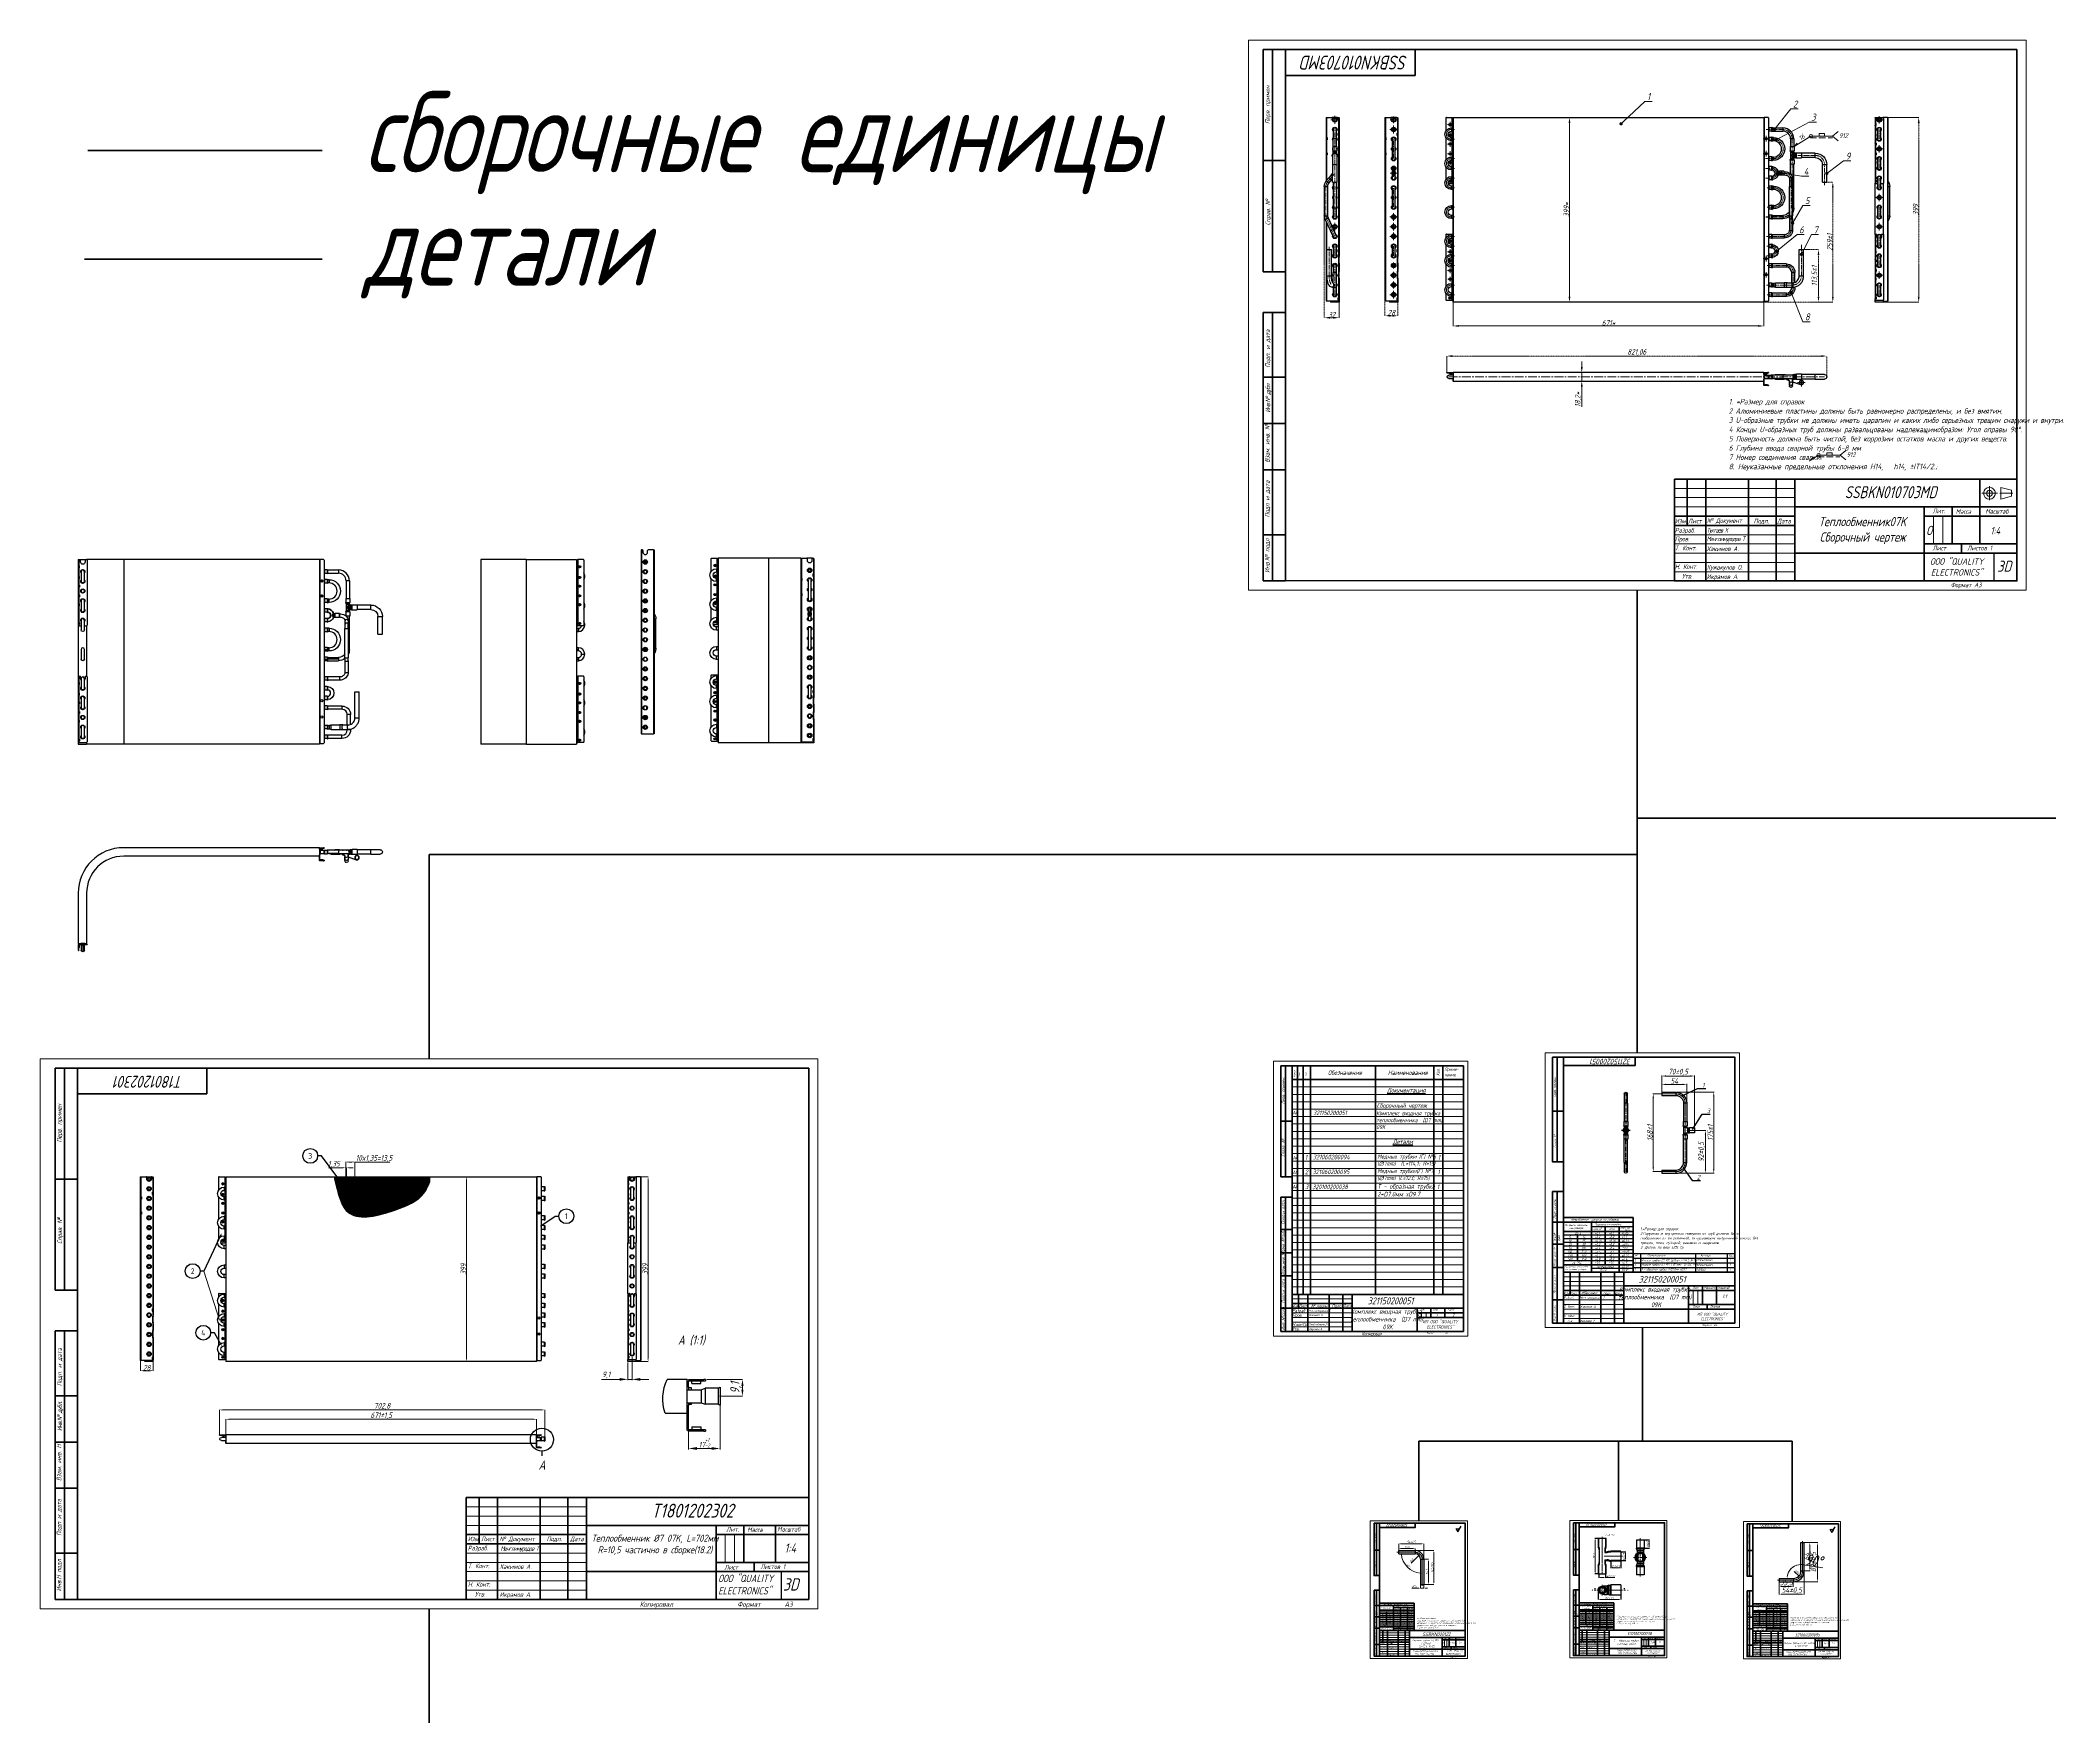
# Model space of a CAD drawing. Header units: millimetres. Extents: x 937859 to 970574, y 987894 to 996517.
# Drawn here: x 961645 to 965999, y 990063 to 993698 of the extents above; entities that cross this region are included whole.
import ezdxf
from ezdxf import colors
from ezdxf.entities.mleader import LeaderData, LeaderLine
from ezdxf.enums import TextEntityAlignment as Align
from ezdxf.math import Vec2, Vec3

# ---------------------------------------------------------------- set-up
doc = ezdxf.new("R2010")
doc.units = ezdxf.units.MM
doc.header["$LTSCALE"] = 0.5
for name, pattern in [('CENTER', [0.6, 0.375, -0.075, 0.075, -0.075]), ('CENTER2', [28.575, 19.05, -3.175, 3.175, -3.175]), ('K5LT_BASIC', [0]), ('K5LT_THIN', [0])]:
    doc.linetypes.add(name, pattern=pattern)
for name, color, linetype in [('DIM', 4, 'Continuous'), ('DIMENSION', 1, 'Continuous'), ('Razmer', 7, 'Continuous')]:
    doc.layers.add(name, color=color, linetype=linetype)
for name, color, linetype, lineweight in [('MD_Annotation', 7, 'Continuous', 20), ('MD_Visible', 7, 'Continuous', 25), ('MD_Visible Narrow', 7, 'Continuous', 25), ('MD_Аннотация', 7, 'Continuous', 25), ('MD_Видимые', 7, 'Continuous', 25), ('MD_Видимые тонкие', 7, 'Continuous', 35), ('MD_Штриховка', 7, 'Continuous', 25)]:
    doc.layers.add(name, color=color, linetype=linetype, lineweight=lineweight)
doc.styles.add('A2', font='GOST_A.TTF', dxfattribs={"width": 0.955, "oblique": 15, "height": 12})
doc.styles.add('A4x2', font='GOST_A.TTF', dxfattribs={"width": 0.955, "oblique": 15, "height": 5.5})
doc.styles.add('Annotative', font='GOST_A.TTF', dxfattribs={"oblique": 15, "height": 2.2})
doc.styles.add('GOST type A', font='GOST_A.TTF', dxfattribs={"oblique": 15, "height": 4})
doc.styles.add('KTEXTSTYLE', font='GOST_A.TTF', dxfattribs={"width": 0.96, "oblique": 15, "height": 8})
doc.styles.add('MtXpl_GOST_type_A', font='GOST_A.TTF')
doc.styles.add('SGBKN020122', font='GOST_A.TTF', dxfattribs={"width": 0.955, "oblique": 15, "height": 5})
doc.styles.add('SSBKN010703MD', font='GOST_A.TTF', dxfattribs={"width": 0.955, "oblique": 15, "height": 12})
doc.styles.get("Standard").update_dxf_attribs({"font": 'GOST_A.TTF', "oblique": 15})
doc.styles.add('Table text', font='GOST_A.TTF', dxfattribs={"oblique": 15, "height": 2.8})
doc.styles.add('Сечение', font='GOST_A.TTF', dxfattribs={"oblique": 15, "height": 4})
doc.dimstyles.new('A2', dxfattribs={"dimtxt": 12, "dimasz": 7, "dimexe": 0.1, "dimexo": 0, "dimtad": 1, "dimtxsty": 'A2', "dimcen": 2.5, "dimadec": 0, "dimazin": 0, "dimtfac": 1, "dimtmove": 0, "dimatfit": 3, "dimfxl": 1, "dimlwd": 5, "dimlwe": 5, "dimarcsym": 0})
doc.dimstyles.new('ISO-25', dxfattribs={"dimtxt": 12, "dimasz": 4.5, "dimexe": 0.5, "dimexo": 0.625, "dimtad": 1, "dimtxsty": 'A2', "dimcen": 2.5, "dimadec": 0, "dimazin": 0, "dimtfac": 1, "dimtmove": 0, "dimatfit": 3, "dimfxl": 1, "dimlwd": 9, "dimlwe": 9, "dimarcsym": 0})
doc.dimstyles.new('SGBKN020122', dxfattribs={"dimtxt": 5, "dimasz": 4, "dimexe": 0.1, "dimexo": 0, "dimtad": 1, "dimtxsty": 'SGBKN020122', "dimcen": 2.5, "dimadec": 0, "dimazin": 0, "dimtfac": 1, "dimtmove": 0, "dimatfit": 3, "dimfxl": 1, "dimlwd": 5, "dimlwe": 5, "dimarcsym": 0})
doc.dimstyles.new('SSBKN010703MD', dxfattribs={"dimtxt": 12, "dimasz": 12, "dimexe": 0.1, "dimexo": 0, "dimtad": 1, "dimtxsty": 'SSBKN010703MD', "dimcen": 2.5, "dimadec": 0, "dimazin": 0, "dimtfac": 1, "dimtmove": 0, "dimatfit": 3, "dimfxl": 1, "dimlwd": 9, "dimlwe": 9, "dimarcsym": 0})
doc.dimstyles.new('Table text', dxfattribs={"dimtxt": 5, "dimasz": 3.5, "dimexe": 0.025, "dimexo": 0.625, "dimtad": 1, "dimtxsty": 'Standard', "dimcen": 2.5, "dimadec": 0, "dimazin": 0, "dimtfac": 1, "dimtmove": 0, "dimatfit": 3, "dimfxl": 1, "dimlwd": 5, "dimlwe": 5, "dimarcsym": 0})
doc.dimstyles.new('ГОСТ-1', dxfattribs={"dimtxt": 2.5, "dimasz": 3, "dimexe": 0.5, "dimexo": 0, "dimtad": 1, "dimzin": 0, "dimtxsty": 'Standard', "dimcen": 0.09, "dimadec": 0, "dimazin": 0, "dimtfac": 1, "dimtofl": 0, "dimtmove": 0, "dimatfit": 3, "dimfxl": 1, "dimtolj": 1, "dimtzin": 0, "dimlwd": 5, "dimarcsym": 0})

# ---------------------------------------------------------------- blocks, each defined once
blk = doc.blocks.new('*D8')
at = {"color": 0, "lineweight": 9, "transparency": 16777216}
for p, q in [((964697.4, 993132.1), (964697.4, 993080.5)), ((965368.4, 993132.1), (965368.4, 993080.5)), ((965356.4, 993080.6), (964709.4, 993080.6))]:
    blk.add_line(p, q, dxfattribs=at)
at = {"color": 0, "lineweight": 5, "transparency": 16777216}
for points in [[(964709.4, 993082.6), (964709.4, 993078.6), (964697.4, 993080.6)], [(965356.4, 993082.6), (965356.4, 993078.6), (965368.4, 993080.6)]]:
    blk.add_solid(points, dxfattribs=at)
at = {"layer": 'Defpoints', "color": 0, "lineweight": 5, "transparency": 16777216}
for p in [(964697.4, 993132.1), (965368.4, 993132.1), (964697.4, 993080.6)]:
    blk.add_point(p, dxfattribs=at)
at = {"color": 0, "lineweight": 5, "transparency": 16777216, "insert": (965032.9, 993087.2), "char_height": 12, "attachment_point": 5, "style": 'SSBKN010703MD'}
blk.add_mtext('671*', dxfattribs=at)
blk = doc.blocks.new('*D9')
at = {"color": 0, "lineweight": 9, "transparency": 16777216}
for p, q in [((965032.9, 992979.8), (964975.1, 992979.8)), ((965032.9, 992961.6), (964975.1, 992961.6)), ((964975.2, 992991.8), (964975.2, 993003.8)), ((964975.2, 992979.8), (964975.2, 992961.6)), ((964975.2, 992949.6), (964975.2, 992906.1))]:
    blk.add_line(p, q, dxfattribs=at)
at = {"color": 0, "lineweight": 5, "transparency": 16777216}
for points in [[(964973.2, 992991.8), (964977.2, 992991.8), (964975.2, 992979.8)], [(964973.2, 992949.6), (964977.2, 992949.6), (964975.2, 992961.6)]]:
    blk.add_solid(points, dxfattribs=at)
at = {"layer": 'Defpoints', "color": 0, "lineweight": 5, "transparency": 16777216}
for p in [(964975.2, 992961.6), (965032.9, 992979.8), (965032.9, 992961.6)]:
    blk.add_point(p, dxfattribs=at)
at = {"color": 0, "transparency": 16777216, "insert": (964967.7, 992921.9), "char_height": 12, "attachment_point": 5, "rotation": 90, "style": 'SSBKN010703MD'}
blk.add_mtext('18,2*', dxfattribs=at)
blk = doc.blocks.new('*D10')
at = {"color": 0, "lineweight": 9, "transparency": 16777216}
for p, q in [((964697.4, 993531.1), (964948.7, 993531.1)), ((964948.6, 993519.1), (964948.6, 993144.1)), ((964703.3, 993132.1), (964948.7, 993132.1))]:
    blk.add_line(p, q, dxfattribs=at)
at = {"color": 0, "transparency": 16777216}
for points in [[(964946.6, 993519.1), (964950.6, 993519.1), (964948.6, 993531.1)], [(964946.6, 993144.1), (964950.6, 993144.1), (964948.6, 993132.1)]]:
    blk.add_solid(points, dxfattribs=at)
at = {"layer": 'Defpoints', "color": 0, "transparency": 16777216}
for p in [(964697.4, 993531.1), (964703.3, 993132.1), (964948.6, 993132.1)]:
    blk.add_point(p, dxfattribs=at)
at = {"color": 0, "lineweight": 5, "transparency": 16777216, "insert": (964941.9, 993331.6), "char_height": 12, "attachment_point": 5, "rotation": 90, "style": 'SSBKN010703MD'}
blk.add_mtext('399*', dxfattribs=at)
blk = doc.blocks.new('*D11')
at = {"color": 0, "lineweight": 9, "transparency": 16777216}
for p, q in [((965146.8, 991421.7), (965128.6, 991421.7)), ((965129.6, 991412.7), (965129.6, 991262.7)), ((965146.8, 991253.7), (965128.6, 991253.7))]:
    blk.add_line(p, q, dxfattribs=at)
at = {"color": 0, "transparency": 16777216}
for points in [[(965128.1, 991412.7), (965131.1, 991412.7), (965129.6, 991421.7)], [(965128.1, 991262.7), (965131.1, 991262.7), (965129.6, 991253.7)]]:
    blk.add_solid(points, dxfattribs=at)
at = {"layer": 'Defpoints', "color": 0, "transparency": 16777216}
for p in [(965148.1, 991421.7), (965129.6, 991253.7), (965148.1, 991253.7)]:
    blk.add_point(p, dxfattribs=at)
at = {"color": 0, "lineweight": 5, "transparency": 16777216, "insert": (965122.4, 991337.7), "char_height": 12, "attachment_point": 5, "rotation": 90, "style": 'A2'}
blk.add_mtext('168%%P1', dxfattribs=at)
blk = doc.blocks.new('*D12')
at = {"color": 0, "lineweight": 9, "transparency": 16777216}
for p, q in [((965148.1, 991426.4), (965148.1, 991443.1)), ((965157.1, 991442.1), (965193.1, 991442.1)), ((965202.1, 991402.9), (965202.1, 991443.1))]:
    blk.add_line(p, q, dxfattribs=at)
at = {"color": 0, "transparency": 16777216}
for points in [[(965157.1, 991443.6), (965157.1, 991440.6), (965148.1, 991442.1)], [(965193.1, 991443.6), (965193.1, 991440.6), (965202.1, 991442.1)]]:
    blk.add_solid(points, dxfattribs=at)
at = {"layer": 'Defpoints', "color": 0, "transparency": 16777216}
for p in [(965202.1, 991442.1), (965148.1, 991425.2), (965202.1, 991401.7)]:
    blk.add_point(p, dxfattribs=at)
at = {"color": 0, "lineweight": 5, "transparency": 16777216, "insert": (965175.1, 991449.4), "char_height": 12, "attachment_point": 5, "style": 'A2'}
blk.add_mtext('54', dxfattribs=at)
blk = doc.blocks.new('*D13')
at = {"color": 0, "lineweight": 9, "transparency": 16777216}
for p, q in [((965179.8, 991425.2), (965261.3, 991425.2)), ((965260.3, 991416.2), (965260.3, 991259.2)), ((965179.8, 991250.2), (965261.3, 991250.2))]:
    blk.add_line(p, q, dxfattribs=at)
at = {"color": 0, "transparency": 16777216}
for points in [[(965258.8, 991416.2), (965261.8, 991416.2), (965260.3, 991425.2)], [(965258.8, 991259.2), (965261.8, 991259.2), (965260.3, 991250.2)]]:
    blk.add_solid(points, dxfattribs=at)
at = {"layer": 'Defpoints', "color": 0, "transparency": 16777216}
for p in [(965178.6, 991425.2), (965178.6, 991250.2), (965260.3, 991250.2)]:
    blk.add_point(p, dxfattribs=at)
at = {"color": 0, "lineweight": 5, "transparency": 16777216, "insert": (965253, 991337.7), "char_height": 12, "attachment_point": 5, "rotation": 90, "style": 'A2'}
blk.add_mtext('175%%P1', dxfattribs=at)
blk = doc.blocks.new('*D14')
at = {"color": 0, "lineweight": 9, "transparency": 16777216}
for p, q in [((965219.8, 991342.7), (965243.4, 991342.7)), ((965242.4, 991333.7), (965242.4, 991259.2)), ((965179.8, 991250.2), (965243.4, 991250.2))]:
    blk.add_line(p, q, dxfattribs=at)
at = {"color": 0, "transparency": 16777216}
for points in [[(965240.9, 991333.7), (965243.9, 991333.7), (965242.4, 991342.7)], [(965240.9, 991259.2), (965243.9, 991259.2), (965242.4, 991250.2)]]:
    blk.add_solid(points, dxfattribs=at)
at = {"layer": 'Defpoints', "color": 0, "transparency": 16777216}
for p in [(965218.6, 991342.7), (965178.6, 991250.2), (965242.4, 991250.2)]:
    blk.add_point(p, dxfattribs=at)
at = {"color": 0, "lineweight": 5, "transparency": 16777216, "insert": (965234.3, 991296.4), "char_height": 12, "attachment_point": 5, "rotation": 90, "style": 'A2'}
blk.add_mtext('92%%P0,5', dxfattribs=at)
blk = doc.blocks.new('*D15')
at = {"color": 0, "lineweight": 9, "transparency": 16777216}
for p, q in [((965148.1, 991419.4), (965148.1, 991461.2)), ((965209.6, 991460.2), (965157.1, 991460.2)), ((965218.6, 991349.5), (965218.6, 991461.2))]:
    blk.add_line(p, q, dxfattribs=at)
at = {"color": 0, "transparency": 16777216}
for points in [[(965157.1, 991461.7), (965157.1, 991458.7), (965148.1, 991460.2)], [(965209.6, 991461.7), (965209.6, 991458.7), (965218.6, 991460.2)]]:
    blk.add_solid(points, dxfattribs=at)
at = {"layer": 'Defpoints', "color": 0, "transparency": 16777216}
for p in [(965148.1, 991460.2), (965148.1, 991418.2), (965218.6, 991348.2)]:
    blk.add_point(p, dxfattribs=at)
at = {"color": 0, "lineweight": 5, "transparency": 16777216, "insert": (965183.3, 991468.4), "char_height": 12, "width": 21.965, "attachment_point": 5, "style": 'A2'}
blk.add_mtext('70%%P0,5', dxfattribs=at)
blk = doc.blocks.new('*D16')
at = {"color": 0, "lineweight": 9, "transparency": 16777216}
for p, q in [((965401.7, 990374.2), (965401.7, 990340.3)), ((965455.7, 990390.7), (965455.7, 990340.3)), ((965406.2, 990340.8), (965451.2, 990340.8))]:
    blk.add_line(p, q, dxfattribs=at)
at = {"color": 0, "transparency": 16777216}
for points in [[(965406.2, 990341.6), (965406.2, 990340.1), (965401.7, 990340.8)], [(965451.2, 990341.6), (965451.2, 990340.1), (965455.7, 990340.8)]]:
    blk.add_solid(points, dxfattribs=at)
at = {"layer": 'Defpoints', "color": 0, "transparency": 16777216}
for p in [(965401.7, 990374.8), (965455.7, 990391.3), (965455.7, 990340.8)]:
    blk.add_point(p, dxfattribs=at)
at = {"color": 0, "lineweight": 5, "transparency": 16777216, "insert": (965428.7, 990348.4), "char_height": 12, "attachment_point": 5, "style": 'A2'}
blk.add_mtext('54%%P0,5', dxfattribs=at)
blk = doc.blocks.new('*D17')
at = {"color": 0, "lineweight": 9, "transparency": 16777216}
for p, q in [((965401.7, 990367.2), (965401.7, 990356.6)), ((965427.7, 990357.1), (965406.2, 990357.1)), ((965432.2, 990367.2), (965432.2, 990356.6))]:
    blk.add_line(p, q, dxfattribs=at)
at = {"color": 0, "transparency": 16777216}
for points in [[(965406.2, 990357.9), (965406.2, 990356.4), (965401.7, 990357.1)], [(965427.7, 990357.9), (965427.7, 990356.4), (965432.2, 990357.1)]]:
    blk.add_solid(points, dxfattribs=at)
at = {"layer": 'Defpoints', "color": 0, "transparency": 16777216}
for p in [(965401.7, 990367.8), (965401.7, 990357.1), (965432.2, 990367.8)]:
    blk.add_point(p, dxfattribs=at)
at = {"color": 0, "lineweight": 5, "transparency": 16777216, "insert": (965417, 990364.7), "char_height": 12, "attachment_point": 5, "style": 'A2'}
blk.add_mtext('35,5', dxfattribs=at)
blk = doc.blocks.new('*D18')
at = {"color": 0, "lineweight": 9, "transparency": 16777216}
for p, q in [((965452.9, 990452.3), (965468.3, 990452.3)), ((965467.8, 990395.8), (965467.8, 990447.8)), ((965452.9, 990391.3), (965468.3, 990391.3))]:
    blk.add_line(p, q, dxfattribs=at)
at = {"color": 0, "transparency": 16777216}
for points in [[(965467, 990447.8), (965468.5, 990447.8), (965467.8, 990452.3)], [(965467, 990395.8), (965468.5, 990395.8), (965467.8, 990391.3)]]:
    blk.add_solid(points, dxfattribs=at)
at = {"layer": 'Defpoints', "color": 0, "transparency": 16777216}
for p in [(965452.2, 990452.3), (965467.8, 990452.3), (965452.2, 990391.3)]:
    blk.add_point(p, dxfattribs=at)
at = {"color": 0, "lineweight": 5, "transparency": 16777216, "insert": (965461.2, 990421.8), "char_height": 12, "attachment_point": 5, "rotation": 90, "style": 'A2'}
blk.add_mtext('64', dxfattribs=at)
blk = doc.blocks.new('*D19')
at = {"color": 0, "lineweight": 9, "transparency": 16777216}
for p, q in [((965452.9, 990452.3), (965485, 990452.3)), ((965484.5, 990372.3), (965484.5, 990447.8)), ((965432.9, 990367.8), (965485, 990367.8))]:
    blk.add_line(p, q, dxfattribs=at)
at = {"color": 0, "transparency": 16777216}
for points in [[(965483.7, 990447.8), (965485.2, 990447.8), (965484.5, 990452.3)], [(965483.7, 990372.3), (965485.2, 990372.3), (965484.5, 990367.8)]]:
    blk.add_solid(points, dxfattribs=at)
at = {"layer": 'Defpoints', "color": 0, "transparency": 16777216}
for p in [(965452.2, 990452.3), (965484.5, 990452.3), (965432.2, 990367.8)]:
    blk.add_point(p, dxfattribs=at)
at = {"color": 0, "lineweight": 5, "transparency": 16777216, "insert": (965477, 990410.1), "char_height": 12, "attachment_point": 5, "rotation": 90, "style": 'A2'}
blk.add_mtext('82%%P0,5', dxfattribs=at)
blk = doc.blocks.new('*D20')
at = {"color": 0, "lineweight": 9, "transparency": 16777216}
blk.add_line((965453.2, 990404.5), (965495.8, 990398.1), dxfattribs=at)
for start, end in [(98.5902, 171.4098), (81.4098, 90)]:
    blk.add_arc((965448.7, 990374.8), 30, start, end, dxfattribs=at)
at = {"color": 0, "transparency": 16777216}
for points in [[(965444.2, 990405.3), (965444.3, 990403.8), (965448.7, 990404.8)], [(965419.8, 990379.2), (965418.3, 990379.3), (965418.7, 990374.8)]]:
    blk.add_solid(points, dxfattribs=at)
at = {"layer": 'Defpoints', "color": 0, "transparency": 16777216}
for p in [(965448.7, 990452.3), (965401.7, 990374.8), (965422.7, 990389.8), (965432.2, 990374.8), (965448.7, 990391.3)]:
    blk.add_point(p, dxfattribs=at)
at = {"color": 0, "lineweight": 5, "transparency": 16777216, "insert": (965476.4, 990413.8), "char_height": 12, "attachment_point": 5, "rotation": 351.4098, "style": 'A2'}
blk.add_mtext('{\\H2x;90°}', dxfattribs=at)
blk = doc.blocks.new('*D21')
at = {"color": 0, "lineweight": 5, "transparency": 16777216}
blk.add_line((965433.9, 990389.8), (965444.4, 990380.2), dxfattribs=at)
at = {"color": 0, "transparency": 16777216}
blk.add_solid([(965444.8, 990380.6), (965444, 990379.7), (965447, 990377.8)], dxfattribs=at)
at = {"layer": 'Defpoints', "color": 0, "transparency": 16777216}
for p in [(965432.2, 990391.3), (965447, 990377.8)]:
    blk.add_point(p, dxfattribs=at)
at = {"color": 0, "lineweight": 5, "transparency": 16777216, "insert": (965439.7, 990388.7), "char_height": 5, "attachment_point": 5, "rotation": 317.5434}
blk.add_mtext('R15', dxfattribs=at)
blk = doc.blocks.new('*D30')
at = {"color": 0, "lineweight": 9, "transparency": 16777216}
for p, q in [((962914.4, 990841.2), (962914.4, 990802.9)), ((962923.5, 990852.7), (962923.5, 990802.9)), ((962896.4, 990804.9), (962857.1, 990804.9)), ((962923.5, 990804.9), (962914.4, 990804.9)), ((962941.5, 990804.9), (962959.5, 990804.9))]:
    blk.add_line(p, q, dxfattribs=at)
at = {"color": 0, "transparency": 16777216}
for points in [[(962896.4, 990807.9), (962896.4, 990801.9), (962914.4, 990804.9)], [(962941.5, 990807.9), (962941.5, 990801.9), (962923.5, 990804.9)]]:
    blk.add_solid(points, dxfattribs=at)
at = {"layer": 'Defpoints', "color": 0, "transparency": 16777216}
for p in [(962914.4, 990843.7), (962923.5, 990855.2), (962914.4, 990804.9)]:
    blk.add_point(p, dxfattribs=at)
at = {"color": 0, "lineweight": 5, "transparency": 16777216, "insert": (962867.7, 990814.3), "char_height": 12, "attachment_point": 5, "style": 'A2'}
blk.add_mtext('9,1', dxfattribs=at)
blk = doc.blocks.new('*D31')
at = {"color": 0, "lineweight": 9, "transparency": 16777216}
for p, q in [((963045.5, 990746), (963045.5, 990653.6)), ((963113.5, 990766), (963113.5, 990653.6)), ((963063.5, 990655.6), (963095.5, 990655.6))]:
    blk.add_line(p, q, dxfattribs=at)
at = {"color": 0, "transparency": 16777216}
for points in [[(963063.5, 990658.6), (963063.5, 990652.6), (963045.5, 990655.6)], [(963095.5, 990658.6), (963095.5, 990652.6), (963113.5, 990655.6)]]:
    blk.add_solid(points, dxfattribs=at)
at = {"layer": 'Defpoints', "color": 0, "transparency": 16777216}
for p in [(963045.5, 990748.5), (963113.5, 990768.5), (963113.5, 990655.6)]:
    blk.add_point(p, dxfattribs=at)
at = {"color": 0, "lineweight": 5, "transparency": 16777216, "insert": (963079.5, 990667.9), "char_height": 12, "attachment_point": 5, "style": 'A2'}
blk.add_mtext('17{\\H0.7x;\\S+1^ -2;}', dxfattribs=at)
blk = doc.blocks.new('_TagCircle')
at = {"color": 0, "linetype": 'ByBlock', "lineweight": -2, "transparency": 16777216}
blk.add_circle((0, 0), 4, dxfattribs=at)
at = {"color": 0, "transparency": 16777216}
blk.add_attdef('TAGNUMBER', text='', height=3, dxfattribs=at).set_placement((0, -1.5), align=Align.CENTER)
blk = doc.blocks.new('CustomObjectsInViewport1_0')
at = {"layer": 'MD_Annotation', "linetype": 'Continuous', "lineweight": 25}
blk.add_line((1083.9, 359.4), (1083.9, 349.4), dxfattribs=at)
blk.add_circle((1083.9, 384.3), 24.9, dxfattribs=at)
at = {"layer": 'MD_Annotation', "linetype": 'Continuous', "insert": (1083.9, 329.4), "char_height": 20, "attachment_point": 5}
blk.add_mtext('A', dxfattribs=at)
blk = doc.blocks.new('_DotSmall')
at = {"color": 0, "linetype": 'ByBlock', "const_width": 0.5}
blk.add_lwpolyline([(-0.0625, 0, 1), (0.0625, 0, 1)], format="xyb", close=True, dxfattribs=at)
blk = doc.blocks.new('*U73')
at = {"color": 0, "linetype": 'CENTER', "lineweight": 5, "ltscale": 20, "transparency": 16777216}
blk.add_line((-18.8, 0), (15.3, 0), dxfattribs=at)
blk = doc.blocks.new('*U74')
at = {"color": 0, "linetype": 'CENTER', "lineweight": 5, "ltscale": 20, "transparency": 16777216}
blk.add_line((0, -30.5), (0, 34), dxfattribs=at)
blk = doc.blocks.new('*U75')
at = {"color": 0, "linetype": 'CENTER2', "transparency": 16777216}
blk.add_line((0, 23.5), (0, -23.5), dxfattribs=at)
blk = doc.blocks.new('*U76')
at = {"color": 0, "linetype": 'CENTER2', "transparency": 16777216}
blk.add_line((0, -28.5), (0, 28.5), dxfattribs=at)
blk = doc.blocks.new('*U77')
at = {"color": 0, "linetype": 'CENTER2', "transparency": 16777216}
blk.add_line((0, 8), (0, -8), dxfattribs=at)
blk = doc.blocks.new('*U78')
at = {"color": 0, "linetype": 'CENTER2', "transparency": 16777216}
blk.add_line((0, 8), (0, -8), dxfattribs=at)
blk = doc.blocks.new('*U79')
at = {"color": 0, "linetype": 'CENTER2', "transparency": 16777216}
blk.add_line((0, 13.5), (0, -13.5), dxfattribs=at)
blk = doc.blocks.new('*U80')
at = {"color": 0, "linetype": 'CENTER2', "transparency": 16777216}
blk.add_line((0, 13.5), (0, -13.5), dxfattribs=at)
blk = doc.blocks.new('*U81')
at = {"color": 0, "linetype": 'CENTER', "lineweight": 5, "ltscale": 20, "transparency": 16777216}
blk.add_line((-18.8, 0), (15.4, 0), dxfattribs=at)
blk = doc.blocks.new('*U82')
at = {"color": 0, "linetype": 'CENTER', "lineweight": 5, "ltscale": 20, "transparency": 16777216}
blk.add_line((0, 20), (0, -108), dxfattribs=at)
blk = doc.blocks.new('*U83')
at = {"color": 0, "linetype": 'CENTER', "lineweight": 5, "ltscale": 20, "transparency": 16777216}
blk.add_line((-18.8, 0), (15.3, 0), dxfattribs=at)
blk = doc.blocks.new('*U84')
at = {"color": 0, "linetype": 'CENTER', "lineweight": 5, "ltscale": 20, "transparency": 16777216}
blk.add_line((8.9, 0), (-10.8, 0), dxfattribs=at)
blk = doc.blocks.new('*U85')
at = {"color": 0, "linetype": 'CENTER2', "transparency": 16777216}
for p, q in [((-9.01, 0), (-1.102, 0)), ((0, 1.102), (0, 9.01)), ((1.102, 0), (9.01, 0)), ((0, -9.01), (0, -1.102))]:
    blk.add_line(p, q, dxfattribs=at)
at = {"color": 0, "linetype": 'Continuous', "transparency": 16777216}
for p, q in [((-0.551, 0), (0.551, 0)), ((0, -0.551), (0, 0.551))]:
    blk.add_line(p, q, dxfattribs=at)
blk = doc.blocks.new('*D135')
at = {"color": 0, "lineweight": -2, "transparency": 16777216}
for p, q in [((965037.7, 990412.1), (965037.7, 990397)), ((965059.4, 990412.1), (965059.4, 990397))]:
    blk.add_line(p, q, dxfattribs=at)
at = {"color": 0, "lineweight": 5, "transparency": 16777216}
blk.add_line((965056.4, 990397.5), (965040.7, 990397.5), dxfattribs=at)
at = {"color": 0, "transparency": 16777216}
for points in [[(965040.7, 990398), (965040.7, 990397), (965037.7, 990397.5)], [(965056.4, 990398), (965056.4, 990397), (965059.4, 990397.5)]]:
    blk.add_solid(points, dxfattribs=at)
at = {"layer": 'Defpoints', "color": 0, "transparency": 16777216}
for p in [(965037.7, 990412.1), (965037.7, 990397.5), (965059.4, 990412.1)]:
    blk.add_point(p, dxfattribs=at)
at = {"color": 0, "lineweight": 5, "transparency": 16777216, "insert": (965048.6, 990400.4), "char_height": 4, "attachment_point": 5}
blk.add_mtext('\\A1;10,5%%P0,5', dxfattribs=at)
blk = doc.blocks.new('*D136')
at = {"color": 0, "lineweight": -2, "transparency": 16777216}
for p, q in [((965010.9, 990349.7), (965010.9, 990329.2)), ((965059.4, 990349.7), (965059.4, 990329.2))]:
    blk.add_line(p, q, dxfattribs=at)
at = {"color": 0, "lineweight": 5, "transparency": 16777216}
blk.add_line((965013.9, 990329.7), (965056.4, 990329.7), dxfattribs=at)
at = {"color": 0, "transparency": 16777216}
for points in [[(965013.9, 990330.2), (965013.9, 990329.2), (965010.9, 990329.7)], [(965056.4, 990330.2), (965056.4, 990329.2), (965059.4, 990329.7)]]:
    blk.add_solid(points, dxfattribs=at)
at = {"layer": 'Defpoints', "color": 0, "transparency": 16777216}
for p in [(965010.9, 990349.7), (965059.4, 990349.7), (965059.4, 990329.7)]:
    blk.add_point(p, dxfattribs=at)
at = {"color": 0, "lineweight": 5, "transparency": 16777216, "insert": (965035.2, 990332.6), "char_height": 4, "attachment_point": 5}
blk.add_mtext('\\A1;20,5%%P0,5', dxfattribs=at)
blk = doc.blocks.new('*D137')
at = {"color": 0, "lineweight": -2, "transparency": 16777216}
for p, q in [((965012.3, 990385.1), (965012.3, 990376.1)), ((965026.5, 990385.1), (965026.5, 990376.1))]:
    blk.add_line(p, q, dxfattribs=at)
at = {"color": 0, "lineweight": 5, "transparency": 16777216}
for p, q in [((965015.3, 990376.6), (965023.5, 990376.6)), ((965026.5, 990376.6), (965046.5, 990376.6))]:
    blk.add_line(p, q, dxfattribs=at)
at = {"color": 0, "transparency": 16777216}
for points in [[(965015.3, 990377.1), (965015.3, 990376.1), (965012.3, 990376.6)], [(965023.5, 990377.1), (965023.5, 990376.1), (965026.5, 990376.6)]]:
    blk.add_solid(points, dxfattribs=at)
at = {"layer": 'Defpoints', "color": 0, "transparency": 16777216}
for p in [(965012.3, 990385.1), (965026.5, 990385.1), (965026.5, 990376.6)]:
    blk.add_point(p, dxfattribs=at)
at = {"color": 0, "lineweight": 5, "transparency": 16777216, "insert": (965038, 990379.5), "char_height": 4, "attachment_point": 5}
blk.add_mtext('\\A1;%%C7,1%%P0,1', dxfattribs=at)
blk = doc.blocks.new('*D138')
at = {"color": 0, "lineweight": -2, "transparency": 16777216}
for p, q in [((965010.9, 990461.1), (965003.4, 990461.1)), ((965010.9, 990385.1), (965003.4, 990385.1))]:
    blk.add_line(p, q, dxfattribs=at)
at = {"color": 0, "lineweight": 5, "transparency": 16777216}
blk.add_line((965003.9, 990458.1), (965003.9, 990388.1), dxfattribs=at)
at = {"color": 0, "transparency": 16777216}
for points in [[(965003.4, 990458.1), (965004.4, 990458.1), (965003.9, 990461.1)], [(965003.4, 990388.1), (965004.4, 990388.1), (965003.9, 990385.1)]]:
    blk.add_solid(points, dxfattribs=at)
at = {"layer": 'Defpoints', "color": 0, "transparency": 16777216}
for p in [(965010.9, 990461.1), (965003.9, 990385.1), (965010.9, 990385.1)]:
    blk.add_point(p, dxfattribs=at)
at = {"color": 0, "lineweight": 5, "transparency": 16777216, "insert": (965001.3, 990423.1), "char_height": 4, "attachment_point": 5, "rotation": 90}
blk.add_mtext('\\A1;38%%P1', dxfattribs=at)
blk = doc.blocks.new('*D139')
at = {"color": 0, "lineweight": -2, "transparency": 16777216}
for p, q in [((965110.1, 990458.4), (965121.5, 990458.4)), ((965110.1, 990440.5), (965121.5, 990440.5))]:
    blk.add_line(p, q, dxfattribs=at)
at = {"color": 0, "lineweight": 5, "transparency": 16777216}
blk.add_line((965121, 990455.4), (965121, 990443.5), dxfattribs=at)
at = {"color": 0, "transparency": 16777216}
for points in [[(965120.5, 990455.4), (965121.5, 990455.4), (965121, 990458.4)], [(965120.5, 990443.5), (965121.5, 990443.5), (965121, 990440.5)]]:
    blk.add_solid(points, dxfattribs=at)
at = {"layer": 'Defpoints', "color": 0, "transparency": 16777216}
for p in [(965110.1, 990458.4), (965110.1, 990440.5), (965121, 990440.5)]:
    blk.add_point(p, dxfattribs=at)
at = {"color": 0, "lineweight": 5, "transparency": 16777216, "insert": (965118.1, 990449.5), "char_height": 4, "attachment_point": 5, "rotation": 90}
blk.add_mtext('\\A1;9%%P0,5', dxfattribs=at)
blk = doc.blocks.new('*D140')
at = {"color": 0, "lineweight": -2, "transparency": 16777216}
for p, q in [((965059.4, 990432.7), (965070.4, 990432.7)), ((965059.4, 990413.5), (965070.4, 990413.5))]:
    blk.add_line(p, q, dxfattribs=at)
at = {"color": 0, "lineweight": 5, "transparency": 16777216}
blk.add_line((965069.9, 990416.5), (965069.9, 990429.7), dxfattribs=at)
at = {"color": 0, "transparency": 16777216}
for points in [[(965069.4, 990429.7), (965070.4, 990429.7), (965069.9, 990432.7)], [(965069.4, 990416.5), (965070.4, 990416.5), (965069.9, 990413.5)]]:
    blk.add_solid(points, dxfattribs=at)
at = {"layer": 'Defpoints', "color": 0, "transparency": 16777216}
for p in [(965059.4, 990432.7), (965059.4, 990413.5), (965069.9, 990432.7)]:
    blk.add_point(p, dxfattribs=at)
at = {"color": 0, "lineweight": 5, "transparency": 16777216, "insert": (965067, 990423.1), "char_height": 4, "attachment_point": 5, "rotation": 90}
blk.add_mtext('\\A1;%%C9,6%%P0,1', dxfattribs=at)
blk = doc.blocks.new('*U171')
at = {"color": 0, "linetype": 'CENTER', "lineweight": 5, "ltscale": 20, "transparency": 16777216}
blk.add_line((0, -68.6), (0, 12.5), dxfattribs=at)
blk = doc.blocks.new('*U172')
at = {"color": 0, "linetype": 'CENTER', "lineweight": 5, "ltscale": 20, "transparency": 16777216}
blk.add_line((14.3, 0), (-24.9, 0), dxfattribs=at)
blk = doc.blocks.new('*U173')
at = {"color": 0, "linetype": 'CENTER', "lineweight": 5, "ltscale": 20, "transparency": 16777216}
for p, q in [((-14.52, 0), (-2.204, 0)), ((0, 2.204), (0, 14.52)), ((2.204, 0), (14.52, 0)), ((0, -14.52), (0, -2.204))]:
    blk.add_line(p, q, dxfattribs=at)
at = {"color": 0, "linetype": 'Continuous', "lineweight": 5, "ltscale": 20, "transparency": 16777216}
for p, q in [((-1.102, 0), (1.102, 0)), ((0, -1.102), (0, 1.102))]:
    blk.add_line(p, q, dxfattribs=at)
blk = doc.blocks.new('*U174')
at = {"color": 0, "linetype": 'CENTER', "lineweight": 5, "ltscale": 20, "transparency": 16777216}
blk.add_line((0, 12.5), (0, -12.5), dxfattribs=at)
blk = doc.blocks.new('*U175')
at = {"color": 0, "linetype": 'CENTER', "lineweight": 5, "ltscale": 20, "transparency": 16777216}
blk.add_line((0, 12.5), (0, -12.5), dxfattribs=at)
blk = doc.blocks.new('*U176')
at = {"color": 0, "linetype": 'CENTER2', "lineweight": 5, "transparency": 16777216}
for p, q in [((-12, 0), (-1.7, 0)), ((0, 1.7), (0, 12)), ((1.7, 0), (12, 0)), ((0, -12), (0, -1.7))]:
    blk.add_line(p, q, dxfattribs=at)
at = {"color": 0, "linetype": 'Continuous', "lineweight": 5, "transparency": 16777216}
for p, q in [((-0.85, 0), (0.85, 0)), ((0, -0.85), (0, 0.85))]:
    blk.add_line(p, q, dxfattribs=at)
blk = doc.blocks.new('*U177')
at = {"color": 0, "linetype": 'CENTER', "lineweight": 5, "ltscale": 20, "transparency": 16777216}
blk.add_line((14.3, 0), (-14.3, 0), dxfattribs=at)
blk = doc.blocks.new('*D242')
at = {"color": 0, "lineweight": 5, "transparency": 16777216}
for p, q in [((964615.4, 990434.9), (964655.9, 990434.9)), ((964655.8, 990430.9), (964655.8, 990365.9)), ((964630.4, 990361.9), (964655.9, 990361.9))]:
    blk.add_line(p, q, dxfattribs=at)
at = {"color": 0, "transparency": 16777216}
for points in [[(964655.2, 990430.9), (964656.5, 990430.9), (964655.8, 990434.9)], [(964655.2, 990365.9), (964656.5, 990365.9), (964655.8, 990361.9)]]:
    blk.add_solid(points, dxfattribs=at)
at = {"layer": 'Defpoints', "color": 0, "transparency": 16777216}
for p in [(964615.4, 990434.9), (964630.4, 990361.9), (964655.8, 990361.9)]:
    blk.add_point(p, dxfattribs=at)
at = {"color": 0, "transparency": 16777216, "insert": (964652.3, 990398.4), "char_height": 5, "attachment_point": 5, "rotation": 90, "style": 'SGBKN020122'}
blk.add_mtext('72,5%%P0,5', dxfattribs=at)
blk = doc.blocks.new('*D243')
at = {"color": 0, "lineweight": 5, "transparency": 16777216}
for p, q in [((964630.4, 990416.4), (964644.3, 990416.4)), ((964644.2, 990365.9), (964644.2, 990412.4)), ((964630.4, 990361.9), (964644.3, 990361.9))]:
    blk.add_line(p, q, dxfattribs=at)
at = {"color": 0, "transparency": 16777216}
for points in [[(964643.5, 990412.4), (964644.8, 990412.4), (964644.2, 990416.4)], [(964643.5, 990365.9), (964644.8, 990365.9), (964644.2, 990361.9)]]:
    blk.add_solid(points, dxfattribs=at)
at = {"layer": 'Defpoints', "color": 0, "transparency": 16777216}
for p in [(964630.4, 990416.4), (964644.2, 990416.4), (964630.4, 990361.9)]:
    blk.add_point(p, dxfattribs=at)
at = {"color": 0, "transparency": 16777216, "insert": (964640.7, 990389.2), "char_height": 5, "attachment_point": 5, "rotation": 90, "style": 'SGBKN020122'}
blk.add_mtext('54,5', dxfattribs=at)
blk = doc.blocks.new('*D244')
at = {"color": 0, "lineweight": 5, "transparency": 16777216}
for p, q in [((964579.9, 990431.4), (964579.9, 990449.8)), ((964583.9, 990449.7), (964629.9, 990449.7)), ((964633.9, 990416.4), (964633.9, 990449.8))]:
    blk.add_line(p, q, dxfattribs=at)
at = {"color": 0, "transparency": 16777216}
for points in [[(964583.9, 990450.4), (964583.9, 990449), (964579.9, 990449.7)], [(964629.9, 990450.4), (964629.9, 990449), (964633.9, 990449.7)]]:
    blk.add_solid(points, dxfattribs=at)
at = {"layer": 'Defpoints', "color": 0, "transparency": 16777216}
for p in [(964633.9, 990449.7), (964579.9, 990431.4), (964633.9, 990416.4)]:
    blk.add_point(p, dxfattribs=at)
at = {"color": 0, "transparency": 16777216, "insert": (964606.9, 990453.2), "char_height": 5, "attachment_point": 5, "style": 'SGBKN020122'}
blk.add_mtext('54%%P0,5', dxfattribs=at)
blk = doc.blocks.new('*D245')
at = {"color": 0, "lineweight": 5, "transparency": 16777216}
for p, q in [((964579.9, 990431.4), (964579.9, 990439.5)), ((964583.9, 990439.4), (964611.4, 990439.4)), ((964615.4, 990431.4), (964615.4, 990439.5))]:
    blk.add_line(p, q, dxfattribs=at)
at = {"color": 0, "transparency": 16777216}
for points in [[(964583.9, 990440.1), (964583.9, 990438.8), (964579.9, 990439.4)], [(964611.4, 990440.1), (964611.4, 990438.8), (964615.4, 990439.4)]]:
    blk.add_solid(points, dxfattribs=at)
at = {"layer": 'Defpoints', "color": 0, "transparency": 16777216}
for p in [(964615.4, 990439.4), (964579.9, 990431.4), (964615.4, 990431.4)]:
    blk.add_point(p, dxfattribs=at)
at = {"color": 0, "transparency": 16777216, "insert": (964597.7, 990442.9), "char_height": 5, "attachment_point": 5, "style": 'SGBKN020122'}
blk.add_mtext('35,5', dxfattribs=at)
blk = doc.blocks.new('*D246')
at = {"color": 0, "lineweight": 5, "transparency": 16777216}
blk.add_line((964606.8, 990407.8), (964623.2, 990424.2), dxfattribs=at)
at = {"color": 0, "transparency": 16777216}
blk.add_solid([(964622.7, 990424.7), (964623.7, 990423.7), (964626, 990427)], dxfattribs=at)
at = {"layer": 'Defpoints', "color": 0, "transparency": 16777216}
for p in [(964615.4, 990416.4), (964626, 990427)]:
    blk.add_point(p, dxfattribs=at)
at = {"color": 0, "transparency": 16777216, "insert": (964608.1, 990413.5), "char_height": 5, "attachment_point": 5, "rotation": 45, "style": 'SGBKN020122'}
blk.add_mtext('R15', dxfattribs=at)
blk = doc.blocks.new('*D247')
at = {"color": 0, "lineweight": 5, "transparency": 16777216}
blk.add_arc((964630.4, 990431.4), 45.2, 185.0695, 264.9305, dxfattribs=at)
at = {"color": 0, "transparency": 16777216}
for points in [[(964584.7, 990427.4), (964586, 990427.4), (964585.2, 990431.4)], [(964626.4, 990387), (964626.4, 990385.7), (964630.4, 990386.2)]]:
    blk.add_solid(points, dxfattribs=at)
at = {"layer": 'Defpoints', "color": 0, "transparency": 16777216}
for p in [(964575.9, 990431.4), (964591.2, 990408.8), (964615.4, 990431.4), (964630.4, 990416.4), (964630.4, 990359)]:
    blk.add_point(p, dxfattribs=at)
at = {"color": 0, "transparency": 16777216, "insert": (964600.6, 990401.6), "char_height": 5, "attachment_point": 5, "rotation": 315, "style": 'SGBKN020122'}
blk.add_mtext('90°', dxfattribs=at)
blk = doc.blocks.new('*D248')
at = {"color": 0, "lineweight": 5, "transparency": 16777216}
for p, q in [((964622.9, 990353.6), (964608, 990353.6)), ((964626.9, 990361.9), (964626.9, 990353.5)), ((964633.9, 990353.6), (964626.9, 990353.6)), ((964633.9, 990361.9), (964633.9, 990353.5)), ((964637.9, 990353.6), (964641.9, 990353.6))]:
    blk.add_line(p, q, dxfattribs=at)
at = {"color": 0, "transparency": 16777216}
for points in [[(964622.9, 990354.2), (964622.9, 990352.9), (964626.9, 990353.6)], [(964637.9, 990354.2), (964637.9, 990352.9), (964633.9, 990353.6)]]:
    blk.add_solid(points, dxfattribs=at)
at = {"layer": 'Defpoints', "color": 0, "transparency": 16777216}
for p in [(964626.9, 990361.9), (964633.9, 990361.9), (964633.9, 990353.6)]:
    blk.add_point(p, dxfattribs=at)
at = {"color": 0, "transparency": 16777216, "insert": (964613.4, 990356.7), "char_height": 5, "attachment_point": 5, "style": 'SGBKN020122'}
blk.add_mtext('%%C7*', dxfattribs=at)
blk = doc.blocks.new('*D249')
at = {"color": 0, "lineweight": 5, "transparency": 16777216}
for p, q in [((962046.1, 990685.2), (962046.1, 990718.8)), ((962710.1, 990718.7), (962053.1, 990718.7)), ((962717.1, 990685.2), (962717.1, 990718.8))]:
    blk.add_line(p, q, dxfattribs=at)
at = {"color": 0, "transparency": 16777216}
for points in [[(962053.1, 990719.9), (962053.1, 990717.5), (962046.1, 990718.7)], [(962710.1, 990719.9), (962710.1, 990717.5), (962717.1, 990718.7)]]:
    blk.add_solid(points, dxfattribs=at)
at = {"layer": 'Defpoints', "color": 0, "transparency": 16777216}
for p in [(962046.1, 990718.7), (962046.1, 990685.2), (962717.1, 990685.2)]:
    blk.add_point(p, dxfattribs=at)
at = {"color": 0, "transparency": 16777216, "insert": (962381.6, 990726.2), "char_height": 12, "attachment_point": 5, "style": 'A2'}
blk.add_mtext('671%%P1,5', dxfattribs=at)
blk = doc.blocks.new('*D250')
at = {"color": 0, "lineweight": 5, "transparency": 16777216}
for p, q in [((962297.8, 991262), (962267.5, 991262)), ((962304.8, 991242.7), (962304.8, 991262.1)), ((962306.8, 991262), (962304.8, 991262)), ((962306.8, 991242.7), (962306.8, 991262.1)), ((962313.8, 991262), (962320.8, 991262))]:
    blk.add_line(p, q, dxfattribs=at)
at = {"color": 0, "transparency": 16777216}
for points in [[(962297.8, 991263.1), (962297.8, 991260.8), (962304.8, 991262)], [(962313.8, 991263.1), (962313.8, 991260.8), (962306.8, 991262)]]:
    blk.add_solid(points, dxfattribs=at)
at = {"layer": 'Defpoints', "color": 0, "transparency": 16777216}
for p in [(962304.8, 991242.7), (962306.8, 991262), (962306.8, 991242.7)]:
    blk.add_point(p, dxfattribs=at)
at = {"color": 0, "transparency": 16777216, "insert": (962279.2, 991269.5), "char_height": 12, "attachment_point": 5, "style": 'A2'}
blk.add_mtext('1,35', dxfattribs=at)
blk = doc.blocks.new('*D251')
at = {"color": 0, "lineweight": 5, "transparency": 16777216}
for p, q in [((962304.8, 991242.7), (962304.8, 991274.6)), ((962311.8, 991274.5), (962317.8, 991274.5)), ((962324.8, 991242.7), (962324.8, 991274.6)), ((962324.8, 991274.5), (962400.2, 991274.5))]:
    blk.add_line(p, q, dxfattribs=at)
at = {"color": 0, "transparency": 16777216}
for points in [[(962311.8, 991275.6), (962311.8, 991273.3), (962304.8, 991274.5)], [(962317.8, 991275.6), (962317.8, 991273.3), (962324.8, 991274.5)]]:
    blk.add_solid(points, dxfattribs=at)
at = {"layer": 'Defpoints', "color": 0, "transparency": 16777216}
for p in [(962324.8, 991274.5), (962304.8, 991242.7), (962324.8, 991242.7)]:
    blk.add_point(p, dxfattribs=at)
at = {"color": 0, "transparency": 16777216, "insert": (962366, 991282), "char_height": 12, "attachment_point": 5, "style": 'A2'}
blk.add_mtext('10x1,35=13,5', dxfattribs=at)
blk = doc.blocks.new('*D252')
at = {"color": 0, "lineweight": 5, "transparency": 16777216}
for p, q in [((962565.6, 991242.7), (962565.7, 991242.7)), ((962565.6, 991235.7), (962565.6, 990850.7)), ((962565.6, 990843.7), (962565.7, 990843.7))]:
    blk.add_line(p, q, dxfattribs=at)
at = {"color": 0, "transparency": 16777216}
for points in [[(962564.5, 991235.7), (962566.8, 991235.7), (962565.6, 991242.7)], [(962564.5, 990850.7), (962566.8, 990850.7), (962565.6, 990843.7)]]:
    blk.add_solid(points, dxfattribs=at)
at = {"layer": 'Defpoints', "color": 0, "transparency": 16777216}
for p in [(962565.6, 991242.7), (962565.6, 990843.7), (962565.6, 990843.7)]:
    blk.add_point(p, dxfattribs=at)
at = {"color": 0, "transparency": 16777216, "insert": (962559, 991043.2), "char_height": 12, "attachment_point": 5, "rotation": 90, "style": 'A2'}
blk.add_mtext('399', dxfattribs=at)
blk = doc.blocks.new('*D253')
at = {"color": 0, "lineweight": 5, "transparency": 16777216}
for p, q in [((962032.1, 990684.6), (962032.1, 990739)), ((962039.1, 990738.9), (962727.9, 990738.9)), ((962734.9, 990680.9), (962734.9, 990739))]:
    blk.add_line(p, q, dxfattribs=at)
at = {"color": 0, "transparency": 16777216}
for points in [[(962039.1, 990740), (962039.1, 990737.7), (962032.1, 990738.9)], [(962727.9, 990740), (962727.9, 990737.7), (962734.9, 990738.9)]]:
    blk.add_solid(points, dxfattribs=at)
at = {"layer": 'Defpoints', "color": 0, "transparency": 16777216}
for p in [(962734.9, 990738.9), (962032.1, 990684.6), (962734.9, 990680.9)]:
    blk.add_point(p, dxfattribs=at)
at = {"color": 0, "transparency": 16777216, "insert": (962383.5, 990746.4), "char_height": 12, "attachment_point": 5, "style": 'A2'}
blk.add_mtext('702,8', dxfattribs=at)
blk = doc.blocks.new('*D254')
at = {"color": 0, "lineweight": 5, "transparency": 16777216}
for p, q in [((962941.4, 991242.7), (962958.2, 991242.7)), ((962958.1, 990850.7), (962958.1, 991235.7)), ((962932.6, 990843.7), (962958.2, 990843.7))]:
    blk.add_line(p, q, dxfattribs=at)
at = {"color": 0, "transparency": 16777216}
for points in [[(962956.9, 991235.7), (962959.2, 991235.7), (962958.1, 991242.7)], [(962956.9, 990850.7), (962959.2, 990850.7), (962958.1, 990843.7)]]:
    blk.add_solid(points, dxfattribs=at)
at = {"layer": 'Defpoints', "color": 0, "transparency": 16777216}
for p in [(962941.4, 991242.7), (962958.1, 991242.7), (962932.6, 990843.7)]:
    blk.add_point(p, dxfattribs=at)
at = {"color": 0, "transparency": 16777216, "insert": (962951.4, 991043.2), "char_height": 12, "attachment_point": 5, "rotation": 90, "style": 'A2'}
blk.add_mtext('399', dxfattribs=at)
blk = doc.blocks.new('*D255')
at = {"color": 0, "lineweight": 5, "transparency": 16777216}
for p, q in [((961861.2, 990846.7), (961861.2, 990823.5)), ((961889.2, 990846.7), (961889.2, 990823.5)), ((961882.2, 990823.6), (961868.2, 990823.6))]:
    blk.add_line(p, q, dxfattribs=at)
at = {"color": 0, "transparency": 16777216}
for points in [[(961868.2, 990824.7), (961868.2, 990822.4), (961861.2, 990823.6)], [(961882.2, 990824.7), (961882.2, 990822.4), (961889.2, 990823.6)]]:
    blk.add_solid(points, dxfattribs=at)
at = {"layer": 'Defpoints', "color": 0, "transparency": 16777216}
for p in [(961861.2, 990846.7), (961889.2, 990846.7), (961861.2, 990823.6)]:
    blk.add_point(p, dxfattribs=at)
at = {"color": 0, "transparency": 16777216, "insert": (961875.2, 990830.2), "char_height": 12, "attachment_point": 5, "style": 'A2'}
blk.add_mtext('28', dxfattribs=at)
blk = doc.blocks.new('*U274')
at = {"color": 0, "linetype": 'CENTER2', "lineweight": 5, "transparency": 16777216}
for p, q in [((-5.8, 0), (-0.46, 0)), ((0, 0.46), (0, 5.8)), ((0.46, 0), (5.8, 0)), ((0, -5.8), (0, -0.46))]:
    blk.add_line(p, q, dxfattribs=at)
at = {"color": 0, "linetype": 'Continuous', "lineweight": 5, "transparency": 16777216}
for p, q in [((-0.23, 0), (0.23, 0)), ((0, -0.23), (0, 0.23))]:
    blk.add_line(p, q, dxfattribs=at)
blk = doc.blocks.new('*U275')
at = {"color": 0, "linetype": 'CENTER2', "lineweight": 5, "transparency": 16777216}
for p, q in [((-5.6, 0), (-0.42, 0)), ((0, 0.42), (0, 5.6)), ((0.42, 0), (5.6, 0)), ((0, -5.6), (0, -0.42))]:
    blk.add_line(p, q, dxfattribs=at)
at = {"color": 0, "linetype": 'Continuous', "lineweight": 5, "transparency": 16777216}
for p, q in [((-0.21, 0), (0.21, 0)), ((0, -0.21), (0, 0.21))]:
    blk.add_line(p, q, dxfattribs=at)
blk = doc.blocks.new('*U276')
at = {"color": 0, "linetype": 'CENTER2', "lineweight": 5, "transparency": 16777216}
for p, q in [((-5.8, 0), (-0.5, 0)), ((0, 0.5), (0, 5.8)), ((0.5, 0), (5.8, 0)), ((0, -5.8), (0, -0.5))]:
    blk.add_line(p, q, dxfattribs=at)
at = {"color": 0, "linetype": 'Continuous', "lineweight": 5, "transparency": 16777216}
for p, q in [((-0.2, 0), (0.2, 0)), ((0, -0.2), (0, 0.2))]:
    blk.add_line(p, q, dxfattribs=at)
blk = doc.blocks.new('*U277')
at = {"color": 0, "linetype": 'CENTER2', "lineweight": 5, "transparency": 16777216}
for p, q in [((-5.6, 0), (-0.42, 0)), ((0, 0.42), (0, 5.6)), ((0.42, 0), (5.6, 0)), ((0, -5.6), (0, -0.42))]:
    blk.add_line(p, q, dxfattribs=at)
at = {"color": 0, "linetype": 'Continuous', "lineweight": 5, "transparency": 16777216}
for p, q in [((-0.21, 0), (0.21, 0)), ((0, -0.21), (0, 0.21))]:
    blk.add_line(p, q, dxfattribs=at)
blk = doc.blocks.new('*U278')
at = {"color": 0, "linetype": 'CENTER2', "lineweight": 5, "transparency": 16777216}
for p, q in [((-5.6, 0), (-0.42, 0)), ((0, 0.42), (0, 5.6)), ((0.42, 0), (5.6, 0)), ((0, -5.6), (0, -0.42))]:
    blk.add_line(p, q, dxfattribs=at)
at = {"color": 0, "linetype": 'Continuous', "lineweight": 5, "transparency": 16777216}
for p, q in [((-0.21, 0), (0.21, 0)), ((0, -0.21), (0, 0.21))]:
    blk.add_line(p, q, dxfattribs=at)
blk = doc.blocks.new('*U279')
at = {"color": 0, "linetype": 'CENTER2', "lineweight": 5, "transparency": 16777216}
for p, q in [((-5.05, 0), (-0.31, 0)), ((0, 0.31), (0, 5.05)), ((0.31, 0), (5.05, 0)), ((0, -5.05), (0, -0.31))]:
    blk.add_line(p, q, dxfattribs=at)
at = {"color": 0, "linetype": 'Continuous', "lineweight": 5, "transparency": 16777216}
for p, q in [((-0.155, 0), (0.155, 0)), ((0, -0.155), (0, 0.155))]:
    blk.add_line(p, q, dxfattribs=at)
blk = doc.blocks.new('*U280')
at = {"color": 0, "linetype": 'CENTER2', "lineweight": 5, "transparency": 16777216}
for p, q in [((-5, 0), (-0.3, 0)), ((0, 0.3), (0, 5)), ((0.3, 0), (5, 0)), ((0, -5), (0, -0.3))]:
    blk.add_line(p, q, dxfattribs=at)
at = {"color": 0, "linetype": 'Continuous', "lineweight": 5, "transparency": 16777216}
for p, q in [((-0.15, 0), (0.15, 0)), ((0, -0.15), (0, 0.15))]:
    blk.add_line(p, q, dxfattribs=at)
blk = doc.blocks.new('*U281')
at = {"color": 0, "linetype": 'CENTER2', "lineweight": 5, "transparency": 16777216}
for p, q in [((-5.6, 0), (-0.42, 0)), ((0, 0.42), (0, 5.6)), ((0.42, 0), (5.6, 0)), ((0, -5.6), (0, -0.42))]:
    blk.add_line(p, q, dxfattribs=at)
at = {"color": 0, "linetype": 'Continuous', "lineweight": 5, "transparency": 16777216}
for p, q in [((-0.21, 0), (0.21, 0)), ((0, -0.21), (0, 0.21))]:
    blk.add_line(p, q, dxfattribs=at)
blk = doc.blocks.new('*U282')
at = {"color": 0, "linetype": 'CENTER2', "lineweight": 5, "transparency": 16777216}
for p, q in [((-5, 0), (-0.3, 0)), ((0, 0.3), (0, 5)), ((0.3, 0), (5, 0)), ((0, -5), (0, -0.3))]:
    blk.add_line(p, q, dxfattribs=at)
at = {"color": 0, "linetype": 'Continuous', "lineweight": 5, "transparency": 16777216}
for p, q in [((-0.2, 0), (0.2, 0)), ((0, -0.2), (0, 0.2))]:
    blk.add_line(p, q, dxfattribs=at)
blk = doc.blocks.new('*U283')
at = {"color": 0, "linetype": 'CENTER2', "lineweight": 5, "transparency": 16777216}
for p, q in [((-5.6, 0), (-0.42, 0)), ((0, 0.42), (0, 5.6)), ((0.42, 0), (5.6, 0)), ((0, -5.6), (0, -0.42))]:
    blk.add_line(p, q, dxfattribs=at)
at = {"color": 0, "linetype": 'Continuous', "lineweight": 5, "transparency": 16777216}
for p, q in [((-0.21, 0), (0.21, 0)), ((0, -0.21), (0, 0.21))]:
    blk.add_line(p, q, dxfattribs=at)
blk = doc.blocks.new('*U284')
at = {"color": 0, "linetype": 'CENTER2', "lineweight": 5, "transparency": 16777216}
for p, q in [((-5, 0), (-0.3, 0)), ((0, 0.3), (0, 5)), ((0.3, 0), (5, 0)), ((0, -5), (0, -0.3))]:
    blk.add_line(p, q, dxfattribs=at)
at = {"color": 0, "linetype": 'Continuous', "lineweight": 5, "transparency": 16777216}
for p, q in [((-0.15, 0), (0.15, 0)), ((0, -0.15), (0, 0.15))]:
    blk.add_line(p, q, dxfattribs=at)
blk = doc.blocks.new('*U285')
at = {"color": 0, "linetype": 'CENTER2', "lineweight": 5, "transparency": 16777216}
for p, q in [((-7.3, 0), (-0.8, 0)), ((0, 0.8), (0, 7.3)), ((0.8, 0), (7.3, 0)), ((0, -7.3), (0, -0.8))]:
    blk.add_line(p, q, dxfattribs=at)
at = {"color": 0, "linetype": 'Continuous', "lineweight": 5, "transparency": 16777216}
for p, q in [((-0.4, 0), (0.4, 0)), ((0, -0.4), (0, 0.4))]:
    blk.add_line(p, q, dxfattribs=at)
blk = doc.blocks.new('*U286')
at = {"color": 0, "linetype": 'CENTER2', "lineweight": 5, "transparency": 16777216}
for p, q in [((-8.35, 0), (-0.97, 0)), ((0, 0.97), (0, 8.35)), ((0.97, 0), (8.35, 0)), ((0, -8.35), (0, -0.97))]:
    blk.add_line(p, q, dxfattribs=at)
at = {"color": 0, "linetype": 'Continuous', "lineweight": 5, "transparency": 16777216}
for p, q in [((-0.485, 0), (0.485, 0)), ((0, -0.485), (0, 0.485))]:
    blk.add_line(p, q, dxfattribs=at)
blk = doc.blocks.new('*U287')
at = {"color": 0, "linetype": 'CENTER2', "lineweight": 5, "transparency": 16777216}
for p, q in [((-7.8, 0), (-0.86, 0)), ((0, 0.86), (0, 7.8)), ((0.86, 0), (7.8, 0)), ((0, -7.8), (0, -0.86))]:
    blk.add_line(p, q, dxfattribs=at)
at = {"color": 0, "linetype": 'Continuous', "lineweight": 5, "transparency": 16777216}
for p, q in [((-0.43, 0), (0.43, 0)), ((0, -0.43), (0, 0.43))]:
    blk.add_line(p, q, dxfattribs=at)
blk = doc.blocks.new('*U288')
at = {"color": 0, "linetype": 'CENTER2', "lineweight": 5, "transparency": 16777216}
for p, q in [((-8.35, 0), (-0.97, 0)), ((0, 0.97), (0, 8.35)), ((0.97, 0), (8.35, 0)), ((0, -8.35), (0, -0.97))]:
    blk.add_line(p, q, dxfattribs=at)
at = {"color": 0, "linetype": 'Continuous', "lineweight": 5, "transparency": 16777216}
for p, q in [((-0.485, 0), (0.485, 0)), ((0, -0.485), (0, 0.485))]:
    blk.add_line(p, q, dxfattribs=at)
blk = doc.blocks.new('*U289')
at = {"color": 0, "linetype": 'CENTER2', "lineweight": 5, "transparency": 16777216}
for p, q in [((-8.2, 0), (-0.94, 0)), ((0, 0.94), (0, 8.2)), ((0.94, 0), (8.2, 0)), ((0, -8.2), (0, -0.94))]:
    blk.add_line(p, q, dxfattribs=at)
at = {"color": 0, "linetype": 'Continuous', "lineweight": 5, "transparency": 16777216}
for p, q in [((-0.47, 0), (0.47, 0)), ((0, -0.47), (0, 0.47))]:
    blk.add_line(p, q, dxfattribs=at)
blk = doc.blocks.new('*U290')
at = {"color": 0, "linetype": 'CENTER2', "lineweight": 5, "transparency": 16777216}
for p, q in [((-8.35, 0), (-0.97, 0)), ((0, 0.97), (0, 8.35)), ((0.97, 0), (8.35, 0)), ((0, -8.35), (0, -0.97))]:
    blk.add_line(p, q, dxfattribs=at)
at = {"color": 0, "linetype": 'Continuous', "lineweight": 5, "transparency": 16777216}
for p, q in [((-0.485, 0), (0.485, 0)), ((0, -0.485), (0, 0.485))]:
    blk.add_line(p, q, dxfattribs=at)
blk = doc.blocks.new('*U291')
at = {"color": 0, "linetype": 'CENTER2', "lineweight": 5, "transparency": 16777216}
for p, q in [((-6.29, 0), (-0.558, 0)), ((0, 0.558), (0, 6.29)), ((0.558, 0), (6.29, 0)), ((0, -6.29), (0, -0.558))]:
    blk.add_line(p, q, dxfattribs=at)
at = {"color": 0, "linetype": 'Continuous', "lineweight": 5, "transparency": 16777216}
for p, q in [((-0.279, 0), (0.279, 0)), ((0, -0.279), (0, 0.279))]:
    blk.add_line(p, q, dxfattribs=at)
blk = doc.blocks.new('*U292')
at = {"color": 0, "linetype": 'CENTER2', "lineweight": 5, "transparency": 16777216}
for p, q in [((-7.2, 0), (-0.74, 0)), ((0, 0.74), (0, 7.2)), ((0.74, 0), (7.2, 0)), ((0, -7.2), (0, -0.74))]:
    blk.add_line(p, q, dxfattribs=at)
at = {"color": 0, "linetype": 'Continuous', "lineweight": 5, "transparency": 16777216}
for p, q in [((-0.37, 0), (0.37, 0)), ((0, -0.37), (0, 0.37))]:
    blk.add_line(p, q, dxfattribs=at)
blk = doc.blocks.new('*U293')
at = {"color": 0, "linetype": 'CENTER2', "lineweight": 5, "transparency": 16777216}
for p, q in [((-7.3, 0), (-0.8, 0)), ((0, 0.8), (0, 7.3)), ((0.8, 0), (7.3, 0)), ((0, -7.3), (0, -0.8))]:
    blk.add_line(p, q, dxfattribs=at)
at = {"color": 0, "linetype": 'Continuous', "lineweight": 5, "transparency": 16777216}
for p, q in [((-0.4, 0), (0.4, 0)), ((0, -0.4), (0, 0.4))]:
    blk.add_line(p, q, dxfattribs=at)
blk = doc.blocks.new('*U294')
at = {"color": 0, "linetype": 'CENTER2', "lineweight": 5, "transparency": 16777216}
for p, q in [((-8.35, 0), (-0.97, 0)), ((0, 0.97), (0, 8.35)), ((0.97, 0), (8.35, 0)), ((0, -8.35), (0, -0.97))]:
    blk.add_line(p, q, dxfattribs=at)
at = {"color": 0, "linetype": 'Continuous', "lineweight": 5, "transparency": 16777216}
for p, q in [((-0.485, 0), (0.485, 0)), ((0, -0.485), (0, 0.485))]:
    blk.add_line(p, q, dxfattribs=at)
blk = doc.blocks.new('*U295')
at = {"color": 0, "linetype": 'CENTER2', "lineweight": 5, "transparency": 16777216}
for p, q in [((-8.5, 0), (-1, 0)), ((0, 1), (0, 8.5)), ((1, 0), (8.5, 0)), ((0, -8.5), (0, -1))]:
    blk.add_line(p, q, dxfattribs=at)
at = {"color": 0, "linetype": 'Continuous', "lineweight": 5, "transparency": 16777216}
for p, q in [((-0.5, 0), (0.5, 0)), ((0, -0.5), (0, 0.5))]:
    blk.add_line(p, q, dxfattribs=at)
blk = doc.blocks.new('*U296')
at = {"color": 0, "linetype": 'CENTER2', "lineweight": 5, "transparency": 16777216}
for p, q in [((-6.05, 0), (-0.51, 0)), ((0, 0.51), (0, 6.05)), ((0.51, 0), (6.05, 0)), ((0, -6.05), (0, -0.51))]:
    blk.add_line(p, q, dxfattribs=at)
at = {"color": 0, "linetype": 'Continuous', "lineweight": 5, "transparency": 16777216}
for p, q in [((-0.255, 0), (0.255, 0)), ((0, -0.255), (0, 0.255))]:
    blk.add_line(p, q, dxfattribs=at)
blk = doc.blocks.new('*U297')
at = {"color": 0, "linetype": 'CENTER2', "lineweight": 5, "transparency": 16777216}
for p, q in [((-6.05, 0), (-0.51, 0)), ((0, 0.51), (0, 6.05)), ((0.51, 0), (6.05, 0)), ((0, -6.05), (0, -0.51))]:
    blk.add_line(p, q, dxfattribs=at)
at = {"color": 0, "linetype": 'Continuous', "lineweight": 5, "transparency": 16777216}
for p, q in [((-0.255, 0), (0.255, 0)), ((0, -0.255), (0, 0.255))]:
    blk.add_line(p, q, dxfattribs=at)
blk = doc.blocks.new('*U298')
at = {"color": 0, "linetype": 'CENTER2', "lineweight": 5, "transparency": 16777216}
for p, q in [((-6, 0), (-0.5, 0)), ((0, 0.5), (0, 6)), ((0.5, 0), (6, 0)), ((0, -6), (0, -0.5))]:
    blk.add_line(p, q, dxfattribs=at)
at = {"color": 0, "linetype": 'Continuous', "lineweight": 5, "transparency": 16777216}
for p, q in [((-0.25, 0), (0.25, 0)), ((0, -0.25), (0, 0.25))]:
    blk.add_line(p, q, dxfattribs=at)
blk = doc.blocks.new('*U299')
at = {"color": 0, "linetype": 'CENTER2', "lineweight": 5, "transparency": 16777216}
for p, q in [((-6, 0), (-0.5, 0)), ((0, 0.5), (0, 6)), ((0.5, 0), (6, 0)), ((0, -6), (0, -0.5))]:
    blk.add_line(p, q, dxfattribs=at)
at = {"color": 0, "linetype": 'Continuous', "lineweight": 5, "transparency": 16777216}
for p, q in [((-0.25, 0), (0.25, 0)), ((0, -0.25), (0, 0.25))]:
    blk.add_line(p, q, dxfattribs=at)
blk = doc.blocks.new('*U300')
at = {"color": 0, "linetype": 'CENTER2', "lineweight": 5, "transparency": 16777216}
for p, q in [((-8, 0), (-0.9, 0)), ((0, 0.9), (0, 8)), ((0.9, 0), (8, 0)), ((0, -8), (0, -0.9))]:
    blk.add_line(p, q, dxfattribs=at)
at = {"color": 0, "linetype": 'Continuous', "lineweight": 5, "transparency": 16777216}
for p, q in [((-0.45, 0), (0.45, 0)), ((0, -0.45), (0, 0.45))]:
    blk.add_line(p, q, dxfattribs=at)
blk = doc.blocks.new('*U301')
at = {"color": 0, "linetype": 'CENTER2', "lineweight": 5, "transparency": 16777216}
for p, q in [((-8, 0), (-0.9, 0)), ((0, 0.9), (0, 8)), ((0.9, 0), (8, 0)), ((0, -8), (0, -0.9))]:
    blk.add_line(p, q, dxfattribs=at)
at = {"color": 0, "linetype": 'Continuous', "lineweight": 5, "transparency": 16777216}
for p, q in [((-0.45, 0), (0.45, 0)), ((0, -0.45), (0, 0.45))]:
    blk.add_line(p, q, dxfattribs=at)
blk = doc.blocks.new('*U302')
at = {"color": 0, "linetype": 'CENTER2', "lineweight": 5, "transparency": 16777216}
for p, q in [((-8, 0), (-0.9, 0)), ((0, 0.9), (0, 8)), ((0.9, 0), (8, 0)), ((0, -8), (0, -0.9))]:
    blk.add_line(p, q, dxfattribs=at)
at = {"color": 0, "linetype": 'Continuous', "lineweight": 5, "transparency": 16777216}
for p, q in [((-0.45, 0), (0.45, 0)), ((0, -0.45), (0, 0.45))]:
    blk.add_line(p, q, dxfattribs=at)
blk = doc.blocks.new('*U303')
at = {"color": 0, "linetype": 'CENTER2', "lineweight": 5, "transparency": 16777216}
for p, q in [((-8, 0), (-0.9, 0)), ((0, 0.9), (0, 8)), ((0.9, 0), (8, 0)), ((0, -8), (0, -0.9))]:
    blk.add_line(p, q, dxfattribs=at)
at = {"color": 0, "linetype": 'Continuous', "lineweight": 5, "transparency": 16777216}
for p, q in [((-0.45, 0), (0.45, 0)), ((0, -0.45), (0, 0.45))]:
    blk.add_line(p, q, dxfattribs=at)
blk = doc.blocks.new('*U304')
at = {"color": 0, "linetype": 'CENTER2', "lineweight": 5, "transparency": 16777216}
for p, q in [((-8, 0), (-0.9, 0)), ((0, 0.9), (0, 8)), ((0.9, 0), (8, 0)), ((0, -8), (0, -0.9))]:
    blk.add_line(p, q, dxfattribs=at)
at = {"color": 0, "linetype": 'Continuous', "lineweight": 5, "transparency": 16777216}
for p, q in [((-0.45, 0), (0.45, 0)), ((0, -0.45), (0, 0.45))]:
    blk.add_line(p, q, dxfattribs=at)
blk = doc.blocks.new('*U305')
at = {"color": 0, "linetype": 'CENTER2', "lineweight": 5, "transparency": 16777216}
for p, q in [((-8.26, 0), (-0.952, 0)), ((0, 0.952), (0, 8.26)), ((0.952, 0), (8.26, 0)), ((0, -8.26), (0, -0.952))]:
    blk.add_line(p, q, dxfattribs=at)
at = {"color": 0, "linetype": 'Continuous', "lineweight": 5, "transparency": 16777216}
for p, q in [((-0.476, 0), (0.476, 0)), ((0, -0.476), (0, 0.476))]:
    blk.add_line(p, q, dxfattribs=at)
blk = doc.blocks.new('*D306')
at = {"color": 0, "linetype": 'CENTER', "lineweight": 9, "ltscale": 0.5, "transparency": 16777216}
for p, q in [((964683.4, 992979.8), (964683.4, 993015.7)), ((964695.4, 993015.6), (965492.5, 993015.6)), ((965504.5, 992970.7), (965504.5, 993015.7))]:
    blk.add_line(p, q, dxfattribs=at)
at = {"color": 0, "linetype": 'CENTER', "lineweight": 5, "ltscale": 0.5, "transparency": 16777216}
for points in [[(964695.4, 993017.6), (964695.4, 993013.6), (964683.4, 993015.6)], [(965492.5, 993017.6), (965492.5, 993013.6), (965504.5, 993015.6)]]:
    blk.add_solid(points, dxfattribs=at)
at = {"layer": 'Defpoints', "color": 0, "linetype": 'CENTER', "lineweight": 5, "ltscale": 0.5, "transparency": 16777216}
for p in [(965504.5, 993015.6), (964683.4, 992979.8), (965504.5, 992970.7)]:
    blk.add_point(p, dxfattribs=at)
at = {"color": 0, "linetype": 'CENTER', "lineweight": 5, "ltscale": 0.5, "transparency": 16777216, "insert": (965093.9, 993023.2), "char_height": 12, "attachment_point": 5, "style": 'SSBKN010703MD'}
blk.add_mtext('821,06', dxfattribs=at)
blk = doc.blocks.new('*U307')
at = {"color": 0, "linetype": 'CENTER2', "lineweight": 5, "transparency": 16777216}
for p, q in [((-8.2, 0), (-0.94, 0)), ((0, 0.94), (0, 8.2)), ((0.94, 0), (8.2, 0)), ((0, -8.2), (0, -0.94))]:
    blk.add_line(p, q, dxfattribs=at)
at = {"color": 0, "linetype": 'Continuous', "lineweight": 5, "transparency": 16777216}
for p, q in [((-0.47, 0), (0.47, 0)), ((0, -0.47), (0, 0.47))]:
    blk.add_line(p, q, dxfattribs=at)
blk = doc.blocks.new('*D308')
at = {"color": 0, "linetype": 'CENTER', "lineweight": 9, "ltscale": 0.5, "transparency": 16777216}
for p, q in [((965449.7, 993245.6), (965486.7, 993245.6)), ((965486.6, 993144.1), (965486.6, 993233.6)), ((965368.4, 993132.1), (965486.7, 993132.1))]:
    blk.add_line(p, q, dxfattribs=at)
at = {"color": 0, "linetype": 'CENTER', "lineweight": 5, "ltscale": 0.5, "transparency": 16777216}
for points in [[(965484.6, 993233.6), (965488.6, 993233.6), (965486.6, 993245.6)], [(965484.6, 993144.1), (965488.6, 993144.1), (965486.6, 993132.1)]]:
    blk.add_solid(points, dxfattribs=at)
at = {"layer": 'Defpoints', "color": 0, "linetype": 'CENTER', "lineweight": 5, "ltscale": 0.5, "transparency": 16777216}
for p in [(965449.7, 993245.6), (965486.6, 993245.6), (965368.4, 993132.1)]:
    blk.add_point(p, dxfattribs=at)
at = {"color": 0, "linetype": 'CENTER', "lineweight": 5, "ltscale": 0.5, "transparency": 16777216, "insert": (965479, 993188.9), "char_height": 12, "attachment_point": 5, "rotation": 90, "style": 'SSBKN010703MD'}
blk.add_mtext('113,5%%P1', dxfattribs=at)
blk = doc.blocks.new('*D309')
at = {"color": 0, "linetype": 'CENTER', "lineweight": 9, "ltscale": 0.5, "transparency": 16777216}
for p, q in [((965499.7, 993391.1), (965517.6, 993391.1)), ((965517.5, 993144.1), (965517.5, 993379.1)), ((965368.4, 993132.1), (965517.6, 993132.1))]:
    blk.add_line(p, q, dxfattribs=at)
at = {"color": 0, "linetype": 'CENTER', "lineweight": 5, "ltscale": 0.5, "transparency": 16777216}
for points in [[(965515.5, 993379.1), (965519.5, 993379.1), (965517.5, 993391.1)], [(965515.5, 993144.1), (965519.5, 993144.1), (965517.5, 993132.1)]]:
    blk.add_solid(points, dxfattribs=at)
at = {"layer": 'Defpoints', "color": 0, "linetype": 'CENTER', "lineweight": 5, "ltscale": 0.5, "transparency": 16777216}
for p in [(965499.7, 993391.1), (965517.5, 993391.1), (965368.4, 993132.1)]:
    blk.add_point(p, dxfattribs=at)
at = {"color": 0, "linetype": 'CENTER', "lineweight": 5, "ltscale": 0.5, "transparency": 16777216, "insert": (965510.8, 993261.6), "char_height": 12, "attachment_point": 5, "rotation": 90, "style": 'SSBKN010703MD'}
blk.add_mtext('259%%P1', dxfattribs=at)
blk = doc.blocks.new('*D310')
at = {"color": 0, "linetype": 'CENTER', "lineweight": 9, "ltscale": 0.5, "transparency": 16777216}
for p, q in [((965636.7, 993531.1), (965703.2, 993531.1)), ((965703.1, 993144.1), (965703.1, 993519.1)), ((965626.9, 993132.1), (965703.2, 993132.1))]:
    blk.add_line(p, q, dxfattribs=at)
at = {"color": 0, "linetype": 'CENTER', "lineweight": 5, "ltscale": 0.5, "transparency": 16777216}
for points in [[(965701.1, 993519.1), (965705.1, 993519.1), (965703.1, 993531.1)], [(965701.1, 993144.1), (965705.1, 993144.1), (965703.1, 993132.1)]]:
    blk.add_solid(points, dxfattribs=at)
at = {"layer": 'Defpoints', "color": 0, "linetype": 'CENTER', "lineweight": 5, "ltscale": 0.5, "transparency": 16777216}
for p in [(965636.7, 993531.1), (965703.1, 993531.1), (965626.9, 993132.1)]:
    blk.add_point(p, dxfattribs=at)
at = {"color": 0, "linetype": 'CENTER', "lineweight": 5, "ltscale": 0.5, "transparency": 16777216, "insert": (965696.5, 993331.6), "char_height": 12, "attachment_point": 5, "rotation": 90, "style": 'SSBKN010703MD'}
blk.add_mtext('399', dxfattribs=at)
blk = doc.blocks.new('*D311')
at = {"color": 0, "linetype": 'CENTER', "lineweight": 9, "ltscale": 0.5, "transparency": 16777216}
for p, q in [((964549.9, 993134.1), (964549.9, 993102.5)), ((964561.9, 993102.6), (964565.9, 993102.6)), ((964577.9, 993134.1), (964577.9, 993102.5))]:
    blk.add_line(p, q, dxfattribs=at)
at = {"color": 0, "linetype": 'CENTER', "lineweight": 5, "ltscale": 0.5, "transparency": 16777216}
for points in [[(964561.9, 993104.6), (964561.9, 993100.6), (964549.9, 993102.6)], [(964565.9, 993104.6), (964565.9, 993100.6), (964577.9, 993102.6)]]:
    blk.add_solid(points, dxfattribs=at)
at = {"layer": 'Defpoints', "color": 0, "linetype": 'CENTER', "lineweight": 5, "ltscale": 0.5, "transparency": 16777216}
for p in [(964549.9, 993134.1), (964577.9, 993134.1), (964577.9, 993102.6)]:
    blk.add_point(p, dxfattribs=at)
at = {"color": 0, "linetype": 'CENTER', "lineweight": 5, "ltscale": 0.5, "transparency": 16777216, "insert": (964563.9, 993109.2), "char_height": 12, "attachment_point": 5, "style": 'SSBKN010703MD'}
blk.add_mtext('28', dxfattribs=at)
blk = doc.blocks.new('*D312')
at = {"color": 0, "linetype": 'CENTER', "lineweight": 9, "ltscale": 0.5, "transparency": 16777216}
for p, q in [((964419, 993350.5), (964419, 993098.3)), ((964450.8, 993348.6), (964450.8, 993098.3)), ((964431, 993098.4), (964438.8, 993098.4))]:
    blk.add_line(p, q, dxfattribs=at)
at = {"color": 0, "linetype": 'CENTER', "lineweight": 5, "ltscale": 0.5, "transparency": 16777216}
for points in [[(964431, 993100.4), (964431, 993096.4), (964419, 993098.4)], [(964438.8, 993100.4), (964438.8, 993096.4), (964450.8, 993098.4)]]:
    blk.add_solid(points, dxfattribs=at)
at = {"layer": 'Defpoints', "color": 0, "linetype": 'CENTER', "lineweight": 5, "ltscale": 0.5, "transparency": 16777216}
for p in [(964419, 993350.5), (964450.8, 993348.6), (964450.8, 993098.4)]:
    blk.add_point(p, dxfattribs=at)
at = {"color": 0, "linetype": 'CENTER', "lineweight": 5, "ltscale": 0.5, "transparency": 16777216, "insert": (964434.9, 993105), "char_height": 12, "attachment_point": 5, "style": 'SSBKN010703MD'}
blk.add_mtext('32', dxfattribs=at)
blk = doc.blocks.new('_Dot')
at = {"color": 0, "linetype": 'ByBlock', "lineweight": -2}
blk.add_line((-0.5, 0), (-1, 0), dxfattribs=at)
at = {"color": 0, "linetype": 'ByBlock', "const_width": 0.5}
blk.add_lwpolyline([(-0.25, 0, 1), (0.25, 0, 1)], format="xyb", close=True, dxfattribs=at)

msp = doc.modelspace()

# ---------------------------------------------------------------- hatches: boundary and pattern name
at = {"lineweight": 5}
h = msp.add_hatch(color=256, dxfattribs=at)
h.dxf.hatch_style = 1
h.paths.add_polyline_path([(965440.557, 993475.203), (965433.957, 993468.111), (965439.023, 993471.459)])
h = msp.add_hatch(color=256, dxfattribs=at)
h.dxf.hatch_style = 1
h.paths.add_polyline_path([(965475.022, 992797.231), (965468.422, 992790.139), (965473.488, 992793.488)])

# ---------------------------------------------------------------- linework, layer by layer
at = {"lineweight": 9}
for p, q in [((964255.208, 993697.727), (965935.208, 993697.727)), ((964255.208, 992509.727), (964255.208, 993697.727)), ((965935.208, 993697.727), (965935.208, 992509.727)), ((965175.208, 992729.727), (965435.208, 992729.727)), ((965175.208, 992709.727), (965435.208, 992709.727)), ((965839.543, 992719.143), (965873.045, 992719.143)), ((965855.921, 992734.379), (965855.921, 992704.205)), ((965877.99, 992719.143), (965906.548, 992719.143)), ((965175.208, 992689.727), (965435.208, 992689.727)), ((965735.208, 992609.727), (965735.208, 992669.727)), ((965755.208, 992609.727), (965755.208, 992669.727)), ((965755.208, 992609.727), (965755.208, 992669.727)), ((965175.208, 992629.727), (965435.208, 992629.727)), ((965175.208, 992609.727), (965435.208, 992609.727)), ((965175.208, 992589.727), (965435.208, 992589.727)), ((965175.208, 992569.727), (965435.208, 992569.727)), ((965175.208, 992549.727), (965435.208, 992549.727)), ((965935.208, 992509.727), (964255.208, 992509.727))]:
    msp.add_line(p, q, dxfattribs=at)
at = {"color": 0, "lineweight": 40}
for p, q in [((964287.208, 993197.727), (964287.208, 993677.727)), ((964335.208, 993677.727), (964287.208, 993677.727)), ((964307.208, 993197.727), (964307.208, 993677.727)), ((964335.208, 992529.727), (964335.208, 993677.727)), ((964335.208, 993437.727), (964287.208, 993437.727)), ((964335.208, 993197.727), (964287.208, 993197.727)), ((964287.208, 992529.727), (964287.208, 993109.727)), ((964335.208, 993109.727), (964287.208, 993109.727)), ((964307.208, 992529.727), (964307.208, 993109.727)), ((964335.208, 992969.727), (964287.208, 992969.727)), ((964335.208, 992869.727), (964287.208, 992869.727)), ((964335.208, 992769.727), (964287.208, 992769.727)), ((964335.208, 992629.727), (964287.208, 992629.727)), ((964335.208, 992529.727), (964287.208, 992529.727))]:
    msp.add_line(p, q, dxfattribs=at)
at = {"lineweight": 40}
for p, q in [((964335.208, 993677.727), (965915.208, 993677.727)), ((964335.208, 992529.727), (964335.208, 993677.727)), ((965915.208, 993677.727), (965915.208, 992529.727)), ((965203.208, 992749.727), (965203.208, 992649.727)), ((965243.208, 992749.727), (965243.208, 992529.727)), ((965335.208, 992749.727), (965335.208, 992529.727)), ((965395.208, 992749.727), (965395.208, 992529.727)), ((965435.208, 992749.727), (965435.208, 992529.727)), ((965835.208, 992689.727), (965835.208, 992749.727)), ((965915.208, 992749.727), (965915.208, 992529.727)), ((965175.208, 992669.727), (965435.208, 992669.727)), ((965435.208, 992689.727), (965915.208, 992689.727)), ((965715.208, 992689.727), (965715.208, 992529.727)), ((965715.208, 992669.727), (965915.208, 992669.727)), ((965775.208, 992609.727), (965775.208, 992689.727)), ((965775.208, 992609.727), (965775.208, 992689.727)), ((965835.208, 992609.727), (965835.208, 992689.727)), ((965835.208, 992609.727), (965835.208, 992689.727)), ((965175.208, 992649.727), (965435.208, 992649.727)), ((965435.208, 992589.727), (965915.208, 992589.727)), ((965715.208, 992609.727), (965915.208, 992609.727)), ((965795.208, 992589.727), (965795.208, 992609.727)), ((964936.04, 991154.675), (964936.04, 991036.675)), ((965086.04, 991154.675), (964936.04, 991154.675)), ((965086.04, 991144.675), (964936.04, 991144.675)), ((964996.04, 991144.675), (964996.04, 991036.675)), ((965026.04, 991134.675), (965026.04, 991052.675)), ((965056.04, 991134.675), (965056.04, 991036.675)), ((965086.04, 991154.675), (965086.04, 991036.675)), ((965086.04, 991124.675), (964936.04, 991124.675)), ((964966.04, 991116.675), (964966.04, 991060.675)), ((965086.04, 991052.675), (964936.04, 991052.675)), ((965086.04, 991036.675), (964936.04, 991036.675)), ((964538.37, 990321.199), (964538.37, 990262.199)), ((964613.37, 990321.199), (964538.37, 990321.199)), ((964613.37, 990316.199), (964538.37, 990316.199)), ((964613.37, 990306.199), (964538.37, 990306.199)), ((964568.37, 990316.199), (964568.37, 990262.199)), ((964583.37, 990311.199), (964583.37, 990270.199)), ((964598.37, 990311.199), (964598.37, 990262.199)), ((964613.37, 990321.199), (964613.37, 990262.199)), ((964969.213, 990322.194), (964969.213, 990263.194)), ((965044.213, 990322.194), (964969.213, 990322.194)), ((965044.213, 990317.194), (964969.213, 990317.194)), ((965044.213, 990307.194), (964969.213, 990307.194)), ((964999.213, 990317.194), (964999.213, 990263.194)), ((965014.213, 990312.194), (965014.213, 990271.194)), ((965029.213, 990312.194), (965029.213, 990263.194)), ((965044.213, 990322.194), (965044.213, 990263.194)), ((965344.463, 990319.925), (965344.463, 990260.925)), ((965419.463, 990319.925), (965344.463, 990319.925)), ((965419.463, 990314.925), (965344.463, 990314.925)), ((965419.463, 990304.925), (965344.463, 990304.925)), ((965374.463, 990314.925), (965374.463, 990260.925)), ((965389.463, 990309.925), (965389.463, 990268.925)), ((965404.463, 990309.925), (965404.463, 990260.925)), ((965419.463, 990319.925), (965419.463, 990260.925)), ((964613.37, 990270.199), (964538.37, 990270.199)), ((964613.37, 990262.199), (964538.37, 990262.199)), ((964553.37, 990302.199), (964553.37, 990274.199)), ((965044.213, 990271.194), (964969.213, 990271.194)), ((965044.213, 990263.194), (964969.213, 990263.194)), ((964984.213, 990303.194), (964984.213, 990275.194)), ((965419.463, 990268.925), (965344.463, 990268.925)), ((965419.463, 990260.925), (965344.463, 990260.925)), ((965359.463, 990300.925), (965359.463, 990272.925))]:
    msp.add_line(p, q, dxfattribs=at)
at = {"color": 3, "lineweight": 50}
msp.add_line((962254.109, 993459.685), (961747.925, 993459.685), dxfattribs=at)
at = {"lineweight": 5}
for p, q in [((965433.957, 993468.111), (965440.557, 993475.203)), ((965468.422, 992790.139), (965475.022, 992797.231)), ((965316.04, 991510.675), (964896.04, 991510.675)), ((962032.074, 990932.6), (961998.163, 991038.736)), ((964936.04, 991026.675), (965066.04, 991026.675)), ((964936.04, 991016.675), (965066.04, 991016.675)), ((964936.04, 991006.675), (965066.04, 991006.675)), ((964936.04, 990976.675), (965066.04, 990976.675)), ((964936.04, 990966.675), (965066.04, 990966.675)), ((965216.04, 990966.675), (965216.04, 990996.675)), ((965226.04, 990966.675), (965226.04, 990996.675)), ((965226.04, 990966.675), (965226.04, 990996.675)), ((964936.04, 990956.675), (965066.04, 990956.675)), ((964936.04, 990946.675), (965066.04, 990946.675)), ((964936.04, 990936.675), (965066.04, 990936.675)), ((963084.85, 990804.922), (963162.003, 990804.922)), ((963161.903, 990782.522), (963161.903, 990790.922)), ((963112.05, 990768.522), (963162.003, 990768.522)), ((964728.37, 990499.199), (964518.37, 990499.199)), ((965159.213, 990500.194), (964949.213, 990500.194)), ((965534.463, 990497.925), (965324.463, 990497.925)), ((964538.37, 990257.199), (964603.37, 990257.199)), ((964538.37, 990252.199), (964603.37, 990252.199)), ((964538.37, 990247.199), (964603.37, 990247.199)), ((964538.37, 990232.199), (964603.37, 990232.199)), ((964538.37, 990227.199), (964603.37, 990227.199)), ((964538.37, 990222.199), (964603.37, 990222.199)), ((964678.37, 990227.199), (964678.37, 990242.199)), ((964683.37, 990227.199), (964683.37, 990242.199)), ((964683.37, 990227.199), (964683.37, 990242.199)), ((964969.213, 990258.194), (965034.213, 990258.194)), ((964969.213, 990253.194), (965034.213, 990253.194)), ((964969.213, 990248.194), (965034.213, 990248.194)), ((964969.213, 990233.194), (965034.213, 990233.194)), ((964969.213, 990228.194), (965034.213, 990228.194)), ((964969.213, 990223.194), (965034.213, 990223.194)), ((964969.213, 990218.194), (965034.213, 990218.194)), ((965109.213, 990228.194), (965109.213, 990243.194)), ((965114.213, 990228.194), (965114.213, 990243.194)), ((965114.213, 990228.194), (965114.213, 990243.194)), ((965344.463, 990255.925), (965409.463, 990255.925)), ((965344.463, 990250.925), (965409.463, 990250.925)), ((965344.463, 990245.925), (965409.463, 990245.925)), ((965344.463, 990230.925), (965409.463, 990230.925)), ((965344.463, 990225.925), (965409.463, 990225.925)), ((965344.463, 990220.925), (965409.463, 990220.925)), ((965484.463, 990225.925), (965484.463, 990240.925)), ((965489.463, 990225.925), (965489.463, 990240.925)), ((965489.463, 990225.925), (965489.463, 990240.925)), ((964538.37, 990217.199), (964603.37, 990217.199)), ((964538.37, 990212.199), (964603.37, 990212.199)), ((964969.213, 990213.194), (965034.213, 990213.194)), ((965344.463, 990215.925), (965409.463, 990215.925)), ((965344.463, 990210.925), (965409.463, 990210.925))]:
    msp.add_line(p, q, dxfattribs=at)
at = {"color": 1, "lineweight": 50}
msp.add_line((961740.589, 993225.103), (962254.109, 993225.103), dxfattribs=at)
at = {"linetype": 'CENTER2', "lineweight": 5, "ltscale": 0.5}
for p, q in [((964441.736, 993253.111), (964441.736, 993232.111)), ((965385.957, 993253.111), (965374.977, 993253.111)), ((965386.082, 993232.117), (965375.102, 993232.117))]:
    msp.add_line(p, q, dxfattribs=at)
at = {"linetype": 'CENTER2', "lineweight": 5, "ltscale": 2}
msp.add_line((964687.707, 992970.729), (965499.707, 992970.729), dxfattribs=at)
at = {"lineweight": 25}
for p, q in [((965865.443, 992589.727), (965865.443, 992529.727)), ((965915.208, 992529.727), (964335.208, 992529.727))]:
    msp.add_line(p, q, dxfattribs=at)
at = {"color": 3, "lineweight": 90}
for p, q in [((965095.208, 992509.727), (965095.208, 991510.675)), ((962485.079, 991497.536), (962485.079, 991938.878)), ((962485.079, 991938.878), (965095.208, 991938.878))]:
    msp.add_line(p, q, dxfattribs=at)
at = {"color": 1, "lineweight": 90}
for p, q in [((965999.022, 992017.59), (965095.208, 992017.59)), ((965054.213, 990500.194), (965054.213, 990671.268)), ((962485.079, 990309.536), (962485.079, 990063.234))]:
    msp.add_line(p, q, dxfattribs=at)
at = {"color": 0, "linetype": 'K5LT_THIN', "lineweight": 18}
for p, q in [((961645.079, 990309.536), (961645.079, 991497.536)), ((961645.079, 991497.536), (963325.079, 991497.536)), ((963325.079, 991497.536), (963325.079, 990309.536)), ((962565.079, 990529.536), (962825.079, 990529.536)), ((962565.079, 990509.536), (962825.079, 990509.536)), ((962565.079, 990489.536), (962825.079, 990489.536)), ((963124.937, 990409.536), (963124.937, 990469.536)), ((963145.008, 990409.536), (963145.008, 990469.536)), ((962565.079, 990429.536), (962825.079, 990429.536)), ((962565.079, 990409.536), (962825.079, 990409.536)), ((962565.079, 990389.536), (962825.079, 990389.536)), ((962565.079, 990369.536), (962825.079, 990369.536)), ((962565.079, 990349.536), (962825.079, 990349.536)), ((963325.079, 990309.536), (961645.079, 990309.536))]:
    msp.add_line(p, q, dxfattribs=at)
at = {"linetype": 'K5LT_THIN', "lineweight": 18}
for p, q in [((964309.331, 991492.605), (964729.331, 991492.605)), ((964309.331, 990898.605), (964309.331, 991492.605)), ((964729.331, 991492.605), (964729.331, 990898.605)), ((964349.331, 991436.605), (964361.331, 991436.605)), ((964361.331, 991436.605), (964373.331, 991436.605)), ((964373.331, 991436.605), (964389.331, 991436.605)), ((964389.331, 991436.605), (964529.331, 991436.605)), ((964529.331, 991436.605), (964655.331, 991436.605)), ((964655.331, 991436.605), (964675.331, 991436.605)), ((964675.331, 991436.605), (964719.331, 991436.605)), ((964349.331, 991420.605), (964361.331, 991420.605)), ((964349.331, 991404.605), (964361.331, 991404.605)), ((964361.331, 991420.605), (964373.331, 991420.605)), ((964361.331, 991404.605), (964373.331, 991404.605)), ((964373.331, 991420.605), (964389.331, 991420.605)), ((964373.331, 991404.605), (964389.331, 991404.605)), ((964389.331, 991420.605), (964529.331, 991420.605)), ((964389.331, 991404.605), (964529.331, 991404.605)), ((964529.331, 991420.605), (964655.331, 991420.605)), ((964529.331, 991404.605), (964655.331, 991404.605)), ((964655.331, 991420.605), (964675.331, 991420.605)), ((964655.331, 991404.605), (964675.331, 991404.605)), ((964675.331, 991420.605), (964719.331, 991420.605)), ((964675.331, 991404.605), (964719.331, 991404.605)), ((964349.331, 991388.605), (964361.331, 991388.605)), ((964349.331, 991372.605), (964361.331, 991372.605)), ((964349.331, 991356.605), (964361.331, 991356.605)), ((964361.331, 991388.605), (964373.331, 991388.605)), ((964361.331, 991372.605), (964373.331, 991372.605)), ((964361.331, 991356.605), (964373.331, 991356.605)), ((964373.331, 991388.605), (964389.331, 991388.605)), ((964373.331, 991372.605), (964389.331, 991372.605)), ((964373.331, 991356.605), (964389.331, 991356.605)), ((964389.331, 991388.605), (964529.331, 991388.605)), ((964389.331, 991372.605), (964529.331, 991372.605)), ((964389.331, 991356.605), (964529.331, 991356.605)), ((964529.331, 991388.605), (964655.331, 991388.605)), ((964529.331, 991372.605), (964655.331, 991372.605)), ((964529.331, 991356.605), (964655.331, 991356.605)), ((964655.331, 991388.605), (964675.331, 991388.605)), ((964655.331, 991372.605), (964675.331, 991372.605)), ((964655.331, 991356.605), (964675.331, 991356.605)), ((964675.331, 991388.605), (964719.331, 991388.605)), ((964675.331, 991372.605), (964719.331, 991372.605)), ((964675.331, 991356.605), (964719.331, 991356.605)), ((964349.331, 991340.605), (964361.331, 991340.605)), ((964349.331, 991324.605), (964361.331, 991324.605)), ((964349.331, 991308.605), (964361.331, 991308.605)), ((964361.331, 991340.605), (964373.331, 991340.605)), ((964361.331, 991324.605), (964373.331, 991324.605)), ((964361.331, 991308.605), (964373.331, 991308.605)), ((964373.331, 991340.605), (964389.331, 991340.605)), ((964373.331, 991324.605), (964389.331, 991324.605)), ((964373.331, 991308.605), (964389.331, 991308.605)), ((964389.331, 991340.605), (964529.331, 991340.605)), ((964389.331, 991324.605), (964529.331, 991324.605)), ((964389.331, 991308.605), (964529.331, 991308.605)), ((964529.331, 991340.605), (964655.331, 991340.605)), ((964529.331, 991324.605), (964655.331, 991324.605)), ((964529.331, 991308.605), (964655.331, 991308.605)), ((964655.331, 991340.605), (964675.331, 991340.605)), ((964655.331, 991324.605), (964675.331, 991324.605)), ((964655.331, 991308.605), (964675.331, 991308.605)), ((964675.331, 991340.605), (964719.331, 991340.605)), ((964675.331, 991324.605), (964719.331, 991324.605)), ((964675.331, 991308.605), (964719.331, 991308.605)), ((964349.331, 991292.605), (964361.331, 991292.605)), ((964349.331, 991276.605), (964361.331, 991276.605)), ((964361.331, 991292.605), (964373.331, 991292.605)), ((964361.331, 991276.605), (964373.331, 991276.605)), ((964373.331, 991292.605), (964389.331, 991292.605)), ((964373.331, 991276.605), (964389.331, 991276.605)), ((964389.331, 991292.605), (964529.331, 991292.605)), ((964389.331, 991276.605), (964529.331, 991276.605)), ((964529.331, 991292.605), (964655.331, 991292.605)), ((964529.331, 991276.605), (964655.331, 991276.605)), ((964655.331, 991292.605), (964675.331, 991292.605)), ((964655.331, 991276.605), (964675.331, 991276.605)), ((964675.331, 991292.605), (964719.331, 991292.605)), ((964675.331, 991276.605), (964719.331, 991276.605)), ((964349.331, 991260.605), (964361.331, 991260.605)), ((964349.331, 991244.605), (964361.331, 991244.605)), ((964349.331, 991228.605), (964361.331, 991228.605)), ((964361.331, 991260.605), (964373.331, 991260.605)), ((964361.331, 991244.605), (964373.331, 991244.605)), ((964361.331, 991228.605), (964373.331, 991228.605)), ((964373.331, 991260.605), (964389.331, 991260.605)), ((964373.331, 991244.605), (964389.331, 991244.605)), ((964373.331, 991228.605), (964389.331, 991228.605)), ((964389.331, 991260.605), (964529.331, 991260.605)), ((964389.331, 991244.605), (964529.331, 991244.605)), ((964389.331, 991228.605), (964529.331, 991228.605)), ((964529.331, 991260.605), (964655.331, 991260.605)), ((964529.331, 991244.605), (964655.331, 991244.605)), ((964529.331, 991228.605), (964655.331, 991228.605)), ((964655.331, 991260.605), (964675.331, 991260.605)), ((964655.331, 991244.605), (964675.331, 991244.605)), ((964655.331, 991228.605), (964675.331, 991228.605)), ((964675.331, 991260.605), (964719.331, 991260.605)), ((964675.331, 991244.605), (964719.331, 991244.605)), ((964675.331, 991228.605), (964719.331, 991228.605)), ((964349.331, 991212.605), (964361.331, 991212.605)), ((964349.331, 991196.605), (964361.331, 991196.605)), ((964349.331, 991180.605), (964361.331, 991180.605)), ((964361.331, 991212.605), (964373.331, 991212.605)), ((964361.331, 991196.605), (964373.331, 991196.605)), ((964361.331, 991180.605), (964373.331, 991180.605)), ((964373.331, 991212.605), (964389.331, 991212.605)), ((964373.331, 991196.605), (964389.331, 991196.605)), ((964373.331, 991180.605), (964389.331, 991180.605)), ((964389.331, 991212.605), (964529.331, 991212.605)), ((964389.331, 991196.605), (964529.331, 991196.605)), ((964389.331, 991180.605), (964529.331, 991180.605)), ((964529.331, 991212.605), (964655.331, 991212.605)), ((964529.331, 991196.605), (964655.331, 991196.605)), ((964529.331, 991180.605), (964655.331, 991180.605)), ((964655.331, 991212.605), (964675.331, 991212.605)), ((964655.331, 991196.605), (964675.331, 991196.605)), ((964655.331, 991180.605), (964675.331, 991180.605)), ((964675.331, 991212.605), (964719.331, 991212.605)), ((964675.331, 991196.605), (964719.331, 991196.605)), ((964675.331, 991180.605), (964719.331, 991180.605)), ((964349.331, 991164.605), (964361.331, 991164.605)), ((964349.331, 991148.605), (964361.331, 991148.605)), ((964349.331, 991132.605), (964361.331, 991132.605)), ((964361.331, 991164.605), (964373.331, 991164.605)), ((964361.331, 991148.605), (964373.331, 991148.605)), ((964361.331, 991132.605), (964373.331, 991132.605)), ((964373.331, 991164.605), (964389.331, 991164.605)), ((964373.331, 991148.605), (964389.331, 991148.605)), ((964373.331, 991132.605), (964389.331, 991132.605)), ((964389.331, 991164.605), (964529.331, 991164.605)), ((964389.331, 991148.605), (964529.331, 991148.605)), ((964389.331, 991132.605), (964529.331, 991132.605)), ((964529.331, 991164.605), (964655.331, 991164.605)), ((964529.331, 991148.605), (964655.331, 991148.605)), ((964529.331, 991132.605), (964655.331, 991132.605)), ((964655.331, 991164.605), (964675.331, 991164.605)), ((964655.331, 991148.605), (964675.331, 991148.605)), ((964655.331, 991132.605), (964675.331, 991132.605)), ((964675.331, 991164.605), (964719.331, 991164.605)), ((964675.331, 991148.605), (964719.331, 991148.605)), ((964675.331, 991132.605), (964719.331, 991132.605)), ((964349.331, 991116.605), (964361.331, 991116.605)), ((964349.331, 991100.605), (964361.331, 991100.605)), ((964361.331, 991116.605), (964373.331, 991116.605)), ((964361.331, 991100.605), (964373.331, 991100.605)), ((964373.331, 991116.605), (964389.331, 991116.605)), ((964373.331, 991100.605), (964389.331, 991100.605)), ((964389.331, 991116.605), (964529.331, 991116.605)), ((964389.331, 991100.605), (964529.331, 991100.605)), ((964529.331, 991116.605), (964655.331, 991116.605)), ((964529.331, 991100.605), (964655.331, 991100.605)), ((964655.331, 991116.605), (964675.331, 991116.605)), ((964655.331, 991100.605), (964675.331, 991100.605)), ((964675.331, 991116.605), (964719.331, 991116.605)), ((964675.331, 991100.605), (964719.331, 991100.605)), ((964349.331, 991084.605), (964361.331, 991084.605)), ((964349.331, 991068.605), (964361.331, 991068.605)), ((964349.331, 991052.605), (964361.331, 991052.605)), ((964361.331, 991084.605), (964373.331, 991084.605)), ((964361.331, 991068.605), (964373.331, 991068.605)), ((964361.331, 991052.605), (964373.331, 991052.605)), ((964373.331, 991084.605), (964389.331, 991084.605)), ((964373.331, 991068.605), (964389.331, 991068.605)), ((964373.331, 991052.605), (964389.331, 991052.605)), ((964389.331, 991084.605), (964529.331, 991084.605)), ((964389.331, 991068.605), (964529.331, 991068.605)), ((964389.331, 991052.605), (964529.331, 991052.605)), ((964529.331, 991084.605), (964655.331, 991084.605)), ((964529.331, 991068.605), (964655.331, 991068.605)), ((964529.331, 991052.605), (964655.331, 991052.605)), ((964655.331, 991084.605), (964675.331, 991084.605)), ((964655.331, 991068.605), (964675.331, 991068.605)), ((964655.331, 991052.605), (964675.331, 991052.605)), ((964675.331, 991084.605), (964719.331, 991084.605)), ((964675.331, 991068.605), (964719.331, 991068.605)), ((964675.331, 991052.605), (964719.331, 991052.605)), ((964349.331, 991036.605), (964361.331, 991036.605)), ((964349.331, 991020.605), (964361.331, 991020.605)), ((964349.331, 991004.605), (964361.331, 991004.605)), ((964361.331, 991036.605), (964373.331, 991036.605)), ((964361.331, 991020.605), (964373.331, 991020.605)), ((964361.331, 991004.605), (964373.331, 991004.605)), ((964373.331, 991036.605), (964389.331, 991036.605)), ((964373.331, 991020.605), (964389.331, 991020.605)), ((964373.331, 991004.605), (964389.331, 991004.605)), ((964389.331, 991036.605), (964529.331, 991036.605)), ((964389.331, 991020.605), (964529.331, 991020.605)), ((964389.331, 991004.605), (964529.331, 991004.605)), ((964529.331, 991036.605), (964655.331, 991036.605)), ((964529.331, 991020.605), (964655.331, 991020.605)), ((964529.331, 991004.605), (964655.331, 991004.605)), ((964655.331, 991036.605), (964675.331, 991036.605)), ((964655.331, 991020.605), (964675.331, 991020.605)), ((964655.331, 991004.605), (964675.331, 991004.605)), ((964675.331, 991036.605), (964719.331, 991036.605)), ((964675.331, 991020.605), (964719.331, 991020.605)), ((964675.331, 991004.605), (964719.331, 991004.605)), ((964349.331, 990988.605), (964361.331, 990988.605)), ((964349.331, 990978.605), (964479.331, 990978.605)), ((964361.331, 990988.605), (964373.331, 990988.605)), ((964373.331, 990988.605), (964389.331, 990988.605)), ((964389.331, 990988.605), (964529.331, 990988.605)), ((964529.331, 990988.605), (964655.331, 990988.605)), ((964655.331, 990988.605), (964675.331, 990988.605)), ((964675.331, 990988.605), (964719.331, 990988.605)), ((964349.331, 990948.605), (964383.331, 990948.605)), ((964349.331, 990938.605), (964383.331, 990938.605)), ((964349.331, 990928.605), (964479.331, 990928.605)), ((964349.331, 990918.605), (964479.331, 990918.605)), ((964383.331, 990948.605), (964429.331, 990948.605)), ((964383.331, 990938.605), (964429.331, 990938.605)), ((964429.331, 990948.605), (964459.331, 990948.605)), ((964429.331, 990938.605), (964459.331, 990938.605)), ((964459.331, 990948.605), (964479.331, 990948.605)), ((964459.331, 990938.605), (964479.331, 990938.605)), ((964629.26, 990938.605), (964629.26, 990948.605)), ((964639.296, 990938.605), (964639.296, 990948.605)), ((964729.331, 990898.605), (964309.331, 990898.605))]:
    msp.add_line(p, q, dxfattribs=at)
at = {"linetype": 'K5LT_BASIC', "lineweight": 60}
for p, q in [((964325.331, 991242.605), (964325.331, 991482.605)), ((964349.331, 991482.605), (964325.331, 991482.605)), ((964335.331, 991242.605), (964335.331, 991482.605)), ((964349.331, 991482.605), (964719.331, 991482.605)), ((964349.331, 990908.605), (964349.331, 991482.605)), ((964361.331, 991482.605), (964361.331, 991452.605)), ((964373.331, 991482.605), (964373.331, 991452.605)), ((964389.331, 991482.605), (964389.331, 991452.605)), ((964529.331, 991482.605), (964529.331, 991452.605)), ((964655.331, 991482.605), (964655.331, 991452.605)), ((964675.331, 991482.605), (964675.331, 991452.605)), ((964719.331, 991482.605), (964719.331, 990908.605)), ((964349.331, 991452.605), (964719.331, 991452.605)), ((964361.331, 991452.605), (964361.331, 991436.605)), ((964361.331, 991436.605), (964361.331, 991420.605)), ((964373.331, 991452.605), (964373.331, 991436.605)), ((964373.331, 991436.605), (964373.331, 991420.605)), ((964389.331, 991452.605), (964389.331, 991436.605)), ((964389.331, 991436.605), (964389.331, 991420.605)), ((964529.331, 991452.605), (964529.331, 991436.605)), ((964529.331, 991436.605), (964529.331, 991420.605)), ((964655.331, 991452.605), (964655.331, 991436.605)), ((964655.331, 991436.605), (964655.331, 991420.605)), ((964675.331, 991452.605), (964675.331, 991436.605)), ((964675.331, 991436.605), (964675.331, 991420.605)), ((964361.331, 991420.605), (964361.331, 991404.605)), ((964361.331, 991404.605), (964361.331, 991388.605)), ((964373.331, 991420.605), (964373.331, 991404.605)), ((964373.331, 991404.605), (964373.331, 991388.605)), ((964389.331, 991420.605), (964389.331, 991404.605)), ((964389.331, 991404.605), (964389.331, 991388.605)), ((964529.331, 991420.605), (964529.331, 991404.605)), ((964529.331, 991404.605), (964529.331, 991388.605)), ((964655.331, 991420.605), (964655.331, 991404.605)), ((964655.331, 991404.605), (964655.331, 991388.605)), ((964675.331, 991420.605), (964675.331, 991404.605)), ((964675.331, 991404.605), (964675.331, 991388.605)), ((964349.331, 991362.605), (964325.331, 991362.605)), ((964361.331, 991388.605), (964361.331, 991372.605)), ((964361.331, 991372.605), (964361.331, 991356.605)), ((964361.331, 991356.605), (964361.331, 991340.605)), ((964373.331, 991388.605), (964373.331, 991372.605)), ((964373.331, 991372.605), (964373.331, 991356.605)), ((964373.331, 991356.605), (964373.331, 991340.605)), ((964389.331, 991388.605), (964389.331, 991372.605)), ((964389.331, 991372.605), (964389.331, 991356.605)), ((964389.331, 991356.605), (964389.331, 991340.605)), ((964529.331, 991388.605), (964529.331, 991372.605)), ((964529.331, 991372.605), (964529.331, 991356.605)), ((964529.331, 991356.605), (964529.331, 991340.605)), ((964655.331, 991388.605), (964655.331, 991372.605)), ((964655.331, 991372.605), (964655.331, 991356.605)), ((964655.331, 991356.605), (964655.331, 991340.605)), ((964675.331, 991388.605), (964675.331, 991372.605)), ((964675.331, 991372.605), (964675.331, 991356.605)), ((964675.331, 991356.605), (964675.331, 991340.605)), ((964361.331, 991340.605), (964361.331, 991324.605)), ((964361.331, 991324.605), (964361.331, 991308.605)), ((964361.331, 991308.605), (964361.331, 991292.605)), ((964373.331, 991340.605), (964373.331, 991324.605)), ((964373.331, 991324.605), (964373.331, 991308.605)), ((964373.331, 991308.605), (964373.331, 991292.605)), ((964389.331, 991340.605), (964389.331, 991324.605)), ((964389.331, 991324.605), (964389.331, 991308.605)), ((964389.331, 991308.605), (964389.331, 991292.605)), ((964529.331, 991340.605), (964529.331, 991324.605)), ((964529.331, 991324.605), (964529.331, 991308.605)), ((964529.331, 991308.605), (964529.331, 991292.605)), ((964655.331, 991340.605), (964655.331, 991324.605)), ((964655.331, 991324.605), (964655.331, 991308.605)), ((964655.331, 991308.605), (964655.331, 991292.605)), ((964675.331, 991340.605), (964675.331, 991324.605)), ((964675.331, 991324.605), (964675.331, 991308.605)), ((964675.331, 991308.605), (964675.331, 991292.605)), ((964361.331, 991292.605), (964361.331, 991276.605)), ((964361.331, 991276.605), (964361.331, 991260.605)), ((964373.331, 991292.605), (964373.331, 991276.605)), ((964373.331, 991276.605), (964373.331, 991260.605)), ((964389.331, 991292.605), (964389.331, 991276.605)), ((964389.331, 991276.605), (964389.331, 991260.605)), ((964529.331, 991292.605), (964529.331, 991276.605)), ((964529.331, 991276.605), (964529.331, 991260.605)), ((964655.331, 991292.605), (964655.331, 991276.605)), ((964655.331, 991276.605), (964655.331, 991260.605)), ((964675.331, 991292.605), (964675.331, 991276.605)), ((964675.331, 991276.605), (964675.331, 991260.605)), ((964349.331, 991242.605), (964325.331, 991242.605)), ((964361.331, 991260.605), (964361.331, 991244.605)), ((964361.331, 991244.605), (964361.331, 991228.605)), ((964361.331, 991228.605), (964361.331, 991212.605)), ((964373.331, 991260.605), (964373.331, 991244.605)), ((964373.331, 991244.605), (964373.331, 991228.605)), ((964373.331, 991228.605), (964373.331, 991212.605)), ((964389.331, 991260.605), (964389.331, 991244.605)), ((964389.331, 991244.605), (964389.331, 991228.605)), ((964389.331, 991228.605), (964389.331, 991212.605)), ((964529.331, 991260.605), (964529.331, 991244.605)), ((964529.331, 991244.605), (964529.331, 991228.605)), ((964529.331, 991228.605), (964529.331, 991212.605)), ((964655.331, 991260.605), (964655.331, 991244.605)), ((964655.331, 991244.605), (964655.331, 991228.605)), ((964655.331, 991228.605), (964655.331, 991212.605)), ((964675.331, 991260.605), (964675.331, 991244.605)), ((964675.331, 991244.605), (964675.331, 991228.605)), ((964675.331, 991228.605), (964675.331, 991212.605)), ((964325.331, 990908.605), (964325.331, 991198.605)), ((964349.331, 991198.605), (964325.331, 991198.605)), ((964335.331, 990908.605), (964335.331, 991198.605)), ((964361.331, 991212.605), (964361.331, 991196.605)), ((964361.331, 991196.605), (964361.331, 991180.605)), ((964361.331, 991180.605), (964361.331, 991164.605)), ((964373.331, 991212.605), (964373.331, 991196.605)), ((964373.331, 991196.605), (964373.331, 991180.605)), ((964373.331, 991180.605), (964373.331, 991164.605)), ((964389.331, 991212.605), (964389.331, 991196.605)), ((964389.331, 991196.605), (964389.331, 991180.605)), ((964389.331, 991180.605), (964389.331, 991164.605)), ((964529.331, 991212.605), (964529.331, 991196.605)), ((964529.331, 991196.605), (964529.331, 991180.605)), ((964529.331, 991180.605), (964529.331, 991164.605)), ((964655.331, 991212.605), (964655.331, 991196.605)), ((964655.331, 991196.605), (964655.331, 991180.605)), ((964655.331, 991180.605), (964655.331, 991164.605)), ((964675.331, 991212.605), (964675.331, 991196.605)), ((964675.331, 991196.605), (964675.331, 991180.605)), ((964675.331, 991180.605), (964675.331, 991164.605)), ((964361.331, 991164.605), (964361.331, 991148.605)), ((964361.331, 991148.605), (964361.331, 991132.605)), ((964361.331, 991132.605), (964361.331, 991116.605)), ((964373.331, 991164.605), (964373.331, 991148.605)), ((964373.331, 991148.605), (964373.331, 991132.605)), ((964373.331, 991132.605), (964373.331, 991116.605)), ((964389.331, 991164.605), (964389.331, 991148.605)), ((964389.331, 991148.605), (964389.331, 991132.605)), ((964389.331, 991132.605), (964389.331, 991116.605)), ((964529.331, 991164.605), (964529.331, 991148.605)), ((964529.331, 991148.605), (964529.331, 991132.605)), ((964529.331, 991132.605), (964529.331, 991116.605)), ((964655.331, 991164.605), (964655.331, 991148.605)), ((964655.331, 991148.605), (964655.331, 991132.605)), ((964655.331, 991132.605), (964655.331, 991116.605)), ((964675.331, 991164.605), (964675.331, 991148.605)), ((964675.331, 991148.605), (964675.331, 991132.605)), ((964675.331, 991132.605), (964675.331, 991116.605)), ((964349.331, 991128.605), (964325.331, 991128.605)), ((964361.331, 991116.605), (964361.331, 991100.605)), ((964361.331, 991100.605), (964361.331, 991084.605)), ((964373.331, 991116.605), (964373.331, 991100.605)), ((964373.331, 991100.605), (964373.331, 991084.605)), ((964389.331, 991116.605), (964389.331, 991100.605)), ((964389.331, 991100.605), (964389.331, 991084.605)), ((964529.331, 991116.605), (964529.331, 991100.605)), ((964529.331, 991100.605), (964529.331, 991084.605)), ((964655.331, 991116.605), (964655.331, 991100.605)), ((964655.331, 991100.605), (964655.331, 991084.605)), ((964675.331, 991116.605), (964675.331, 991100.605)), ((964675.331, 991100.605), (964675.331, 991084.605)), ((964349.331, 991078.605), (964325.331, 991078.605)), ((964361.331, 991084.605), (964361.331, 991068.605)), ((964361.331, 991068.605), (964361.331, 991052.605)), ((964361.331, 991052.605), (964361.331, 991036.605)), ((964373.331, 991084.605), (964373.331, 991068.605)), ((964373.331, 991068.605), (964373.331, 991052.605)), ((964373.331, 991052.605), (964373.331, 991036.605)), ((964389.331, 991084.605), (964389.331, 991068.605)), ((964389.331, 991068.605), (964389.331, 991052.605)), ((964389.331, 991052.605), (964389.331, 991036.605)), ((964529.331, 991084.605), (964529.331, 991068.605)), ((964529.331, 991068.605), (964529.331, 991052.605)), ((964529.331, 991052.605), (964529.331, 991036.605)), ((964655.331, 991084.605), (964655.331, 991068.605)), ((964655.331, 991068.605), (964655.331, 991052.605)), ((964655.331, 991052.605), (964655.331, 991036.605)), ((964675.331, 991084.605), (964675.331, 991068.605)), ((964675.331, 991068.605), (964675.331, 991052.605)), ((964675.331, 991052.605), (964675.331, 991036.605)), ((964349.331, 991028.605), (964325.331, 991028.605)), ((964361.331, 991036.605), (964361.331, 991020.605)), ((964361.331, 991020.605), (964361.331, 991004.605)), ((964361.331, 991004.605), (964361.331, 990988.605)), ((964373.331, 991036.605), (964373.331, 991020.605)), ((964373.331, 991020.605), (964373.331, 991004.605)), ((964373.331, 991004.605), (964373.331, 990988.605)), ((964389.331, 991036.605), (964389.331, 991020.605)), ((964389.331, 991020.605), (964389.331, 991004.605)), ((964389.331, 991004.605), (964389.331, 990988.605)), ((964529.331, 991036.605), (964529.331, 991020.605)), ((964529.331, 991020.605), (964529.331, 991004.605)), ((964529.331, 991004.605), (964529.331, 990988.605)), ((964655.331, 991036.605), (964655.331, 991020.605)), ((964655.331, 991020.605), (964655.331, 991004.605)), ((964655.331, 991004.605), (964655.331, 990988.605)), ((964675.331, 991036.605), (964675.331, 991020.605)), ((964675.331, 991020.605), (964675.331, 991004.605)), ((964675.331, 991004.605), (964675.331, 990988.605)), ((964349.331, 990958.605), (964325.331, 990958.605)), ((964349.331, 990988.605), (964719.331, 990988.605)), ((964349.331, 990908.605), (964349.331, 990988.605)), ((964349.331, 990968.605), (964363.331, 990968.605)), ((964349.331, 990958.605), (964363.331, 990958.605)), ((964363.331, 990958.605), (964363.331, 990988.605)), ((964363.331, 990968.605), (964383.331, 990968.605)), ((964363.331, 990958.605), (964383.331, 990958.605)), ((964383.331, 990938.605), (964383.331, 990988.605)), ((964383.331, 990968.605), (964429.331, 990968.605)), ((964383.331, 990958.605), (964429.331, 990958.605)), ((964429.331, 990938.605), (964429.331, 990988.605)), ((964429.331, 990968.605), (964459.331, 990968.605)), ((964429.331, 990958.605), (964459.331, 990958.605)), ((964459.331, 990938.605), (964459.331, 990988.605)), ((964459.331, 990968.605), (964479.331, 990968.605)), ((964459.331, 990958.605), (964479.331, 990958.605)), ((964479.331, 990908.605), (964479.331, 990988.605)), ((964479.331, 990958.605), (964719.331, 990958.605)), ((964619.331, 990908.605), (964619.331, 990958.605)), ((964649.331, 990938.605), (964649.331, 990958.605)), ((964679.331, 990938.605), (964679.331, 990958.605)), ((964383.331, 990908.605), (964383.331, 990938.605)), ((964429.331, 990908.605), (964429.331, 990938.605)), ((964459.331, 990908.605), (964459.331, 990938.605)), ((964619.331, 990948.605), (964649.331, 990948.605)), ((964619.331, 990938.605), (964629.26, 990938.605)), ((964629.26, 990938.605), (964639.296, 990938.605)), ((964639.296, 990938.605), (964649.331, 990938.605)), ((964649.331, 990948.605), (964719.331, 990948.605)), ((964649.331, 990938.605), (964679.331, 990938.605)), ((964679.331, 990938.605), (964719.331, 990938.605)), ((964349.331, 990908.605), (964325.331, 990908.605)), ((964719.331, 990908.605), (964349.331, 990908.605))]:
    msp.add_line(p, q, dxfattribs=at)
at = {"color": 0, "linetype": 'K5LT_BASIC', "lineweight": 60}
for p, q in [((961677.079, 990997.536), (961677.079, 991477.536)), ((961725.079, 991477.536), (961677.079, 991477.536)), ((961697.079, 990997.536), (961697.079, 991477.536)), ((961725.079, 990329.536), (961725.079, 991477.536)), ((961725.079, 991477.536), (963305.079, 991477.536)), ((962005.079, 991477.536), (962005.079, 991421.536)), ((963305.079, 991477.536), (963305.079, 990329.536)), ((962005.079, 991421.536), (961725.079, 991421.536)), ((961725.079, 991237.536), (961677.079, 991237.536)), ((961725.079, 990997.536), (961677.079, 990997.536)), ((961677.079, 990329.536), (961677.079, 990909.536)), ((961725.079, 990909.536), (961677.079, 990909.536)), ((961697.079, 990329.536), (961697.079, 990909.536)), ((961725.079, 990769.536), (961677.079, 990769.536)), ((961725.079, 990669.536), (961677.079, 990669.536)), ((961725.079, 990569.536), (961677.079, 990569.536)), ((962565.079, 990549.536), (963305.079, 990549.536)), ((962565.079, 990329.536), (962565.079, 990549.536)), ((962593.079, 990449.536), (962593.079, 990549.536)), ((962633.079, 990329.536), (962633.079, 990549.536)), ((962725.079, 990329.536), (962725.079, 990549.536)), ((962785.079, 990329.536), (962785.079, 990549.536)), ((962825.079, 990329.536), (962825.079, 990549.536)), ((962825.079, 990489.536), (963305.079, 990489.536)), ((963105.079, 990329.536), (963105.079, 990489.536)), ((963165.079, 990409.536), (963165.079, 990489.536)), ((963233.079, 990409.536), (963233.079, 990489.536)), ((962565.079, 990469.536), (962825.079, 990469.536)), ((962565.079, 990449.536), (962825.079, 990449.536)), ((963105.079, 990469.536), (963165.079, 990469.536)), ((963165.079, 990469.536), (963305.079, 990469.536)), ((961725.079, 990429.536), (961677.079, 990429.536)), ((963105.079, 990409.536), (963305.079, 990409.536)), ((963187.379, 990389.536), (963187.379, 990409.536)), ((962825.079, 990389.536), (963105.079, 990389.536)), ((963105.079, 990389.536), (963305.079, 990389.536)), ((961725.079, 990329.536), (961677.079, 990329.536)), ((963305.079, 990329.536), (961725.079, 990329.536))]:
    msp.add_line(p, q, dxfattribs=at)
at = {"lineweight": 50}
for p, q in [((964936.04, 991384.675), (964912.04, 991384.675)), ((964922.04, 991096.675), (964922.04, 990926.675)), ((964936.04, 991036.675), (965066.04, 991036.675)), ((964950.04, 991036.675), (964950.04, 990986.675)), ((964970.04, 991036.675), (964970.04, 990926.675)), ((965016.04, 991036.675), (965016.04, 990926.675)), ((965046.04, 991036.675), (965046.04, 990926.675)), ((965066.04, 991036.675), (965066.04, 990926.675)), ((965066.04, 991006.675), (965306.04, 991006.675)), ((965206.04, 991006.675), (965206.04, 990926.675)), ((965236.04, 990966.675), (965236.04, 991006.675)), ((965236.04, 990966.675), (965236.04, 991006.675)), ((965266.04, 990966.675), (965266.04, 991006.675)), ((965266.04, 990966.675), (965266.04, 991006.675)), ((964936.04, 990996.675), (965066.04, 990996.675)), ((964936.04, 990986.675), (965066.04, 990986.675)), ((965206.04, 990996.675), (965306.04, 990996.675)), ((965206.04, 990966.675), (965306.04, 990966.675)), ((965246.04, 990956.675), (965246.04, 990966.675)), ((965066.04, 990956.675), (965306.04, 990956.675)), ((964538.37, 990436.199), (964526.37, 990436.199)), ((964969.213, 990437.194), (964957.213, 990437.194)), ((965344.463, 990434.925), (965332.463, 990434.925)), ((964531.37, 990292.199), (964531.37, 990207.199)), ((964538.37, 990262.199), (964603.37, 990262.199)), ((964545.37, 990262.199), (964545.37, 990237.199)), ((964555.37, 990262.199), (964555.37, 990207.199)), ((964578.37, 990262.199), (964578.37, 990207.199)), ((964593.37, 990262.199), (964593.37, 990207.199)), ((964603.37, 990262.199), (964603.37, 990207.199)), ((964962.213, 990293.194), (964962.213, 990208.194)), ((964969.213, 990263.194), (965034.213, 990263.194)), ((964976.213, 990263.194), (964976.213, 990238.194)), ((964986.213, 990263.194), (964986.213, 990208.194)), ((965009.213, 990263.194), (965009.213, 990208.194)), ((965024.213, 990263.194), (965024.213, 990208.194)), ((965034.213, 990263.194), (965034.213, 990208.194)), ((965337.463, 990290.925), (965337.463, 990205.925)), ((965344.463, 990260.925), (965409.463, 990260.925)), ((965351.463, 990260.925), (965351.463, 990235.925)), ((965361.463, 990260.925), (965361.463, 990205.925)), ((965384.463, 990260.925), (965384.463, 990205.925)), ((965399.463, 990260.925), (965399.463, 990205.925)), ((965409.463, 990260.925), (965409.463, 990205.925)), ((964538.37, 990242.199), (964603.37, 990242.199)), ((964538.37, 990237.199), (964603.37, 990237.199)), ((964603.37, 990247.199), (964723.37, 990247.199)), ((964603.37, 990222.199), (964723.37, 990222.199)), ((964673.37, 990247.199), (964673.37, 990207.199)), ((964673.37, 990242.199), (964723.37, 990242.199)), ((964673.37, 990227.199), (964723.37, 990227.199)), ((964688.37, 990227.199), (964688.37, 990247.199)), ((964688.37, 990227.199), (964688.37, 990247.199)), ((964693.37, 990222.199), (964693.37, 990227.199)), ((964703.37, 990227.199), (964703.37, 990247.199)), ((964703.37, 990227.199), (964703.37, 990247.199)), ((964969.213, 990243.194), (965034.213, 990243.194)), ((964969.213, 990238.194), (965034.213, 990238.194)), ((965034.213, 990248.194), (965154.213, 990248.194)), ((965034.213, 990223.194), (965154.213, 990223.194)), ((965104.213, 990248.194), (965104.213, 990208.194)), ((965104.213, 990243.194), (965154.213, 990243.194)), ((965104.213, 990228.194), (965154.213, 990228.194)), ((965119.213, 990228.194), (965119.213, 990248.194)), ((965119.213, 990228.194), (965119.213, 990248.194)), ((965124.213, 990223.194), (965124.213, 990228.194)), ((965134.213, 990228.194), (965134.213, 990248.194)), ((965134.213, 990228.194), (965134.213, 990248.194)), ((965344.463, 990240.925), (965409.463, 990240.925)), ((965344.463, 990235.925), (965409.463, 990235.925)), ((965409.463, 990245.925), (965529.463, 990245.925)), ((965409.463, 990220.925), (965529.463, 990220.925)), ((965479.463, 990245.925), (965479.463, 990205.925)), ((965479.463, 990240.925), (965529.463, 990240.925)), ((965479.463, 990225.925), (965529.463, 990225.925)), ((965494.463, 990225.925), (965494.463, 990245.925)), ((965494.463, 990225.925), (965494.463, 990245.925)), ((965499.463, 990220.925), (965499.463, 990225.925)), ((965509.463, 990225.925), (965509.463, 990245.925)), ((965509.463, 990225.925), (965509.463, 990245.925))]:
    msp.add_line(p, q, dxfattribs=at)
at = {"linetype": 'Continuous', "lineweight": 5}
for p, q in [((962280.837, 991242.731), (962280.837, 991237.681)), ((962282.837, 991242.731), (962282.837, 991228.664)), ((962284.837, 991242.731), (962284.837, 991220.026)), ((962286.837, 991242.731), (962286.837, 991212.044)), ((962288.837, 991242.731), (962288.837, 991204.849)), ((962290.837, 991242.731), (962290.837, 991198.459)), ((962292.837, 991242.731), (962292.837, 991192.83)), ((962294.837, 991242.731), (962294.837, 991187.886)), ((962296.837, 991242.731), (962296.837, 991183.547)), ((962298.837, 991242.731), (962298.837, 991179.738)), ((962300.837, 991242.731), (962300.837, 991176.392)), ((962302.837, 991242.731), (962302.837, 991173.451)), ((962304.837, 991242.731), (962304.837, 991170.866)), ((962306.837, 991242.731), (962306.837, 991168.596)), ((962308.837, 991242.731), (962308.837, 991166.604)), ((962310.837, 991242.731), (962310.837, 991164.861)), ((962312.837, 991242.731), (962312.837, 991163.341)), ((962314.837, 991242.731), (962314.837, 991162.022)), ((962316.837, 991242.731), (962316.837, 991160.877)), ((962318.837, 991242.731), (962318.837, 991159.882)), ((962320.837, 991242.731), (962320.837, 991159.02)), ((962322.837, 991242.731), (962322.837, 991158.273)), ((962324.837, 991242.731), (962324.837, 991157.631)), ((962326.837, 991242.731), (962326.837, 991157.081)), ((962328.837, 991242.731), (962328.837, 991156.616)), ((962330.837, 991242.731), (962330.837, 991156.228)), ((962332.837, 991242.731), (962332.837, 991155.91)), ((962334.837, 991242.731), (962334.837, 991155.657)), ((962336.837, 991242.731), (962336.837, 991155.463)), ((962338.837, 991242.731), (962338.837, 991155.325)), ((962340.837, 991242.731), (962340.837, 991155.238)), ((962342.837, 991242.731), (962342.837, 991155.199)), ((962344.837, 991242.731), (962344.837, 991155.205)), ((962346.837, 991242.731), (962346.837, 991155.253)), ((962348.837, 991242.731), (962348.837, 991155.34)), ((962350.837, 991242.731), (962350.837, 991155.465)), ((962352.837, 991242.731), (962352.837, 991155.624)), ((962354.837, 991242.731), (962354.837, 991155.817)), ((962356.837, 991242.731), (962356.837, 991156.041)), ((962358.837, 991242.731), (962358.837, 991156.295)), ((962360.837, 991242.731), (962360.837, 991156.577)), ((962362.837, 991242.731), (962362.837, 991156.886)), ((962364.837, 991242.731), (962364.837, 991157.221)), ((962366.837, 991242.731), (962366.837, 991157.579)), ((962368.837, 991242.731), (962368.837, 991157.961)), ((962370.837, 991242.731), (962370.837, 991158.364)), ((962372.837, 991242.731), (962372.837, 991158.789)), ((962374.837, 991242.731), (962374.837, 991159.234)), ((962376.837, 991242.731), (962376.837, 991159.697)), ((962378.837, 991242.731), (962378.837, 991160.179)), ((962380.837, 991242.731), (962380.837, 991160.679)), ((962382.837, 991242.731), (962382.837, 991161.195)), ((962384.837, 991242.731), (962384.837, 991161.727)), ((962386.837, 991242.731), (962386.837, 991162.274)), ((962388.837, 991242.731), (962388.837, 991162.836)), ((962390.837, 991242.731), (962390.837, 991163.411)), ((962392.837, 991242.731), (962392.837, 991164)), ((962394.837, 991242.731), (962394.837, 991164.601)), ((962396.837, 991242.731), (962396.837, 991165.214)), ((962398.837, 991242.731), (962398.837, 991165.839)), ((962400.837, 991242.731), (962400.837, 991166.474)), ((962402.837, 991242.731), (962402.837, 991167.12)), ((962404.837, 991242.731), (962404.837, 991167.775)), ((962406.837, 991242.731), (962406.837, 991168.439)), ((962408.837, 991242.731), (962408.837, 991169.111)), ((962410.837, 991242.731), (962410.837, 991169.791)), ((962412.837, 991242.731), (962412.837, 991170.479)), ((962414.837, 991242.731), (962414.837, 991171.176)), ((962416.837, 991242.731), (962416.837, 991171.882)), ((962418.837, 991242.731), (962418.837, 991172.6)), ((962420.837, 991242.731), (962420.837, 991173.33)), ((962422.837, 991242.731), (962422.837, 991174.074)), ((962424.837, 991242.731), (962424.837, 991174.833)), ((962426.837, 991242.731), (962426.837, 991175.61)), ((962428.837, 991242.731), (962428.837, 991176.406)), ((962430.837, 991242.731), (962430.837, 991177.223)), ((962432.837, 991242.731), (962432.837, 991178.063)), ((962434.837, 991242.731), (962434.837, 991178.928)), ((962436.837, 991242.731), (962436.837, 991179.821)), ((962438.837, 991242.731), (962438.837, 991180.745)), ((962440.837, 991242.731), (962440.837, 991181.701)), ((962442.837, 991242.731), (962442.837, 991182.695)), ((962444.837, 991242.731), (962444.837, 991183.728)), ((962446.837, 991242.731), (962446.837, 991184.804)), ((962448.837, 991242.731), (962448.837, 991185.929)), ((962450.837, 991242.731), (962450.837, 991187.107)), ((962452.837, 991242.731), (962452.837, 991188.344)), ((962454.837, 991242.731), (962454.837, 991189.645)), ((962456.837, 991242.731), (962456.837, 991191.019)), ((962458.837, 991242.731), (962458.837, 991192.473)), ((962460.837, 991242.731), (962460.837, 991194.017)), ((962462.837, 991242.731), (962462.837, 991195.663)), ((962464.837, 991242.731), (962464.837, 991197.425)), ((962466.837, 991242.731), (962466.837, 991199.32)), ((962468.837, 991242.731), (962468.837, 991201.368)), ((962470.837, 991242.731), (962470.837, 991203.597)), ((962472.837, 991242.731), (962472.837, 991206.04)), ((962474.837, 991242.731), (962474.837, 991208.742)), ((962476.837, 991242.731), (962476.837, 991211.736)), ((962478.837, 991242.731), (962478.837, 991215.036)), ((962480.837, 991242.731), (962480.837, 991218.646)), ((962482.837, 991242.731), (962482.837, 991222.555)), ((962484.837, 991242.731), (962484.837, 991226.727)), ((962486.837, 991242.731), (962486.837, 991231.102))]:
    msp.add_line(p, q, dxfattribs=at)
for p, q in [((965086.04, 991134.675), (964996.04, 991134.675)), ((965086.04, 991116.675), (964936.04, 991116.675)), ((965086.04, 991108.675), (964936.04, 991108.675)), ((965086.04, 991100.675), (964936.04, 991100.675)), ((965086.04, 991092.675), (964936.04, 991092.675)), ((965086.04, 991084.675), (964936.04, 991084.675)), ((965086.04, 991076.675), (964936.04, 991076.675)), ((965086.04, 991068.675), (964936.04, 991068.675)), ((965086.04, 991060.675), (964936.04, 991060.675)), ((965086.04, 991044.675), (964996.04, 991044.675)), ((965086.04, 991044.675), (964996.04, 991044.675)), ((965086.04, 991076.675), (965306.04, 991076.675)), ((965086.04, 991076.675), (965086.04, 991036.675)), ((965086.04, 991066.675), (965306.04, 991066.675)), ((965086.04, 991056.675), (965306.04, 991056.675)), ((965086.04, 991036.675), (965086.04, 991052.675)), ((965086.04, 991036.675), (965086.04, 991046.675)), ((965086.04, 991046.675), (965306.04, 991046.675)), ((965102.04, 991076.675), (965102.04, 991036.675)), ((965220.743, 991076.675), (965220.743, 991036.675)), ((965289.586, 991076.675), (965289.586, 991036.675)), ((965306.04, 991036.675), (965306.04, 990926.675)), ((964579.914, 990434.914), (964615.414, 990434.914)), ((964579.914, 990427.914), (964579.914, 990434.914)), ((964579.914, 990427.914), (964615.414, 990427.914)), ((964615.414, 990434.914), (964615.414, 990427.914)), ((964626.914, 990416.414), (964626.914, 990361.914)), ((964626.914, 990416.414), (964633.914, 990416.414)), ((964633.914, 990416.414), (964633.914, 990361.914)), ((964626.914, 990361.914), (964633.914, 990361.914)), ((964613.37, 990311.199), (964568.37, 990311.199)), ((965044.213, 990312.194), (964999.213, 990312.194)), ((965419.463, 990309.925), (965374.463, 990309.925)), ((964613.37, 990302.199), (964538.37, 990302.199)), ((964613.37, 990298.199), (964538.37, 990298.199)), ((964613.37, 990294.199), (964538.37, 990294.199)), ((964613.37, 990290.199), (964538.37, 990290.199)), ((964613.37, 990286.199), (964538.37, 990286.199)), ((964613.37, 990282.199), (964538.37, 990282.199)), ((964613.37, 990278.199), (964538.37, 990278.199)), ((964613.37, 990274.199), (964538.37, 990274.199)), ((964613.37, 990266.199), (964568.37, 990266.199)), ((964613.37, 990266.199), (964568.37, 990266.199)), ((964613.37, 990282.199), (964613.37, 990262.199)), ((964613.37, 990262.199), (964613.37, 990270.199)), ((964613.37, 990262.199), (964613.37, 990267.199)), ((964723.37, 990262.199), (964723.37, 990207.199)), ((965044.213, 990303.194), (964969.213, 990303.194)), ((965044.213, 990299.194), (964969.213, 990299.194)), ((965044.213, 990295.194), (964969.213, 990295.194)), ((965044.213, 990291.194), (964969.213, 990291.194)), ((965044.213, 990287.194), (964969.213, 990287.194)), ((965044.213, 990283.194), (964969.213, 990283.194)), ((965044.213, 990279.194), (964969.213, 990279.194)), ((965044.213, 990275.194), (964969.213, 990275.194)), ((965044.213, 990267.194), (964999.213, 990267.194)), ((965044.213, 990267.194), (964999.213, 990267.194)), ((965044.213, 990283.194), (965044.213, 990263.194)), ((965044.213, 990263.194), (965044.213, 990271.194)), ((965044.213, 990263.194), (965044.213, 990268.194)), ((965154.213, 990263.194), (965154.213, 990208.194)), ((965419.463, 990300.925), (965344.463, 990300.925)), ((965419.463, 990296.925), (965344.463, 990296.925)), ((965419.463, 990292.925), (965344.463, 990292.925)), ((965419.463, 990288.925), (965344.463, 990288.925)), ((965419.463, 990284.925), (965344.463, 990284.925)), ((965419.463, 990280.925), (965344.463, 990280.925)), ((965419.463, 990276.925), (965344.463, 990276.925)), ((965419.463, 990272.925), (965344.463, 990272.925)), ((965419.463, 990264.925), (965374.463, 990264.925)), ((965419.463, 990264.925), (965374.463, 990264.925)), ((965419.463, 990280.925), (965419.463, 990260.925)), ((965419.463, 990260.925), (965419.463, 990268.925)), ((965419.463, 990260.925), (965419.463, 990265.925)), ((965529.463, 990260.925), (965529.463, 990205.925))]:
    msp.add_line(p, q)
at = {"linetype": 'K5LT_BASIC', "lineweight": 40}
for p, q in [((965086.04, 991036.675), (965086.04, 991146.675)), ((964613.37, 990262.199), (964613.37, 990317.199)), ((965044.213, 990263.194), (965044.213, 990318.194)), ((965419.463, 990260.925), (965419.463, 990315.925))]:
    msp.add_line(p, q, dxfattribs=at)
at = {"color": 1, "lineweight": 70}
for p, q in [((965106.04, 990916.675), (965106.04, 990671.268)), ((964623.37, 990499.199), (964623.37, 990671.268)), ((964623.37, 990671.268), (965106.04, 990671.268)), ((965429.463, 990671.268), (965106.04, 990671.268)), ((965429.463, 990497.925), (965429.463, 990671.268))]:
    msp.add_line(p, q, dxfattribs=at)
at = {"color": 0}
for p, q in [((964707.522, 990475.237), (964714.564, 990487.435)), ((965515.624, 990474.061), (965522.666, 990486.258)), ((963245.429, 990389.536), (963245.429, 990329.536))]:
    msp.add_line(p, q, dxfattribs=at)
at = {"lineweight": 0}
for p, q in [((965046.375, 990486.18), (964969.213, 990486.18)), ((964969.213, 990486.18), (964969.213, 990382.194)), ((965154.213, 990495.194), (965046.375, 990495.194)), ((965046.375, 990495.194), (965046.375, 990486.18)), ((965154.213, 990208.194), (965154.213, 990495.194)), ((964969.213, 990382.194), (964969.213, 990208.194)), ((964969.213, 990208.194), (965154.213, 990208.194))]:
    msp.add_line(p, q, dxfattribs=at)
at = {"linetype": 'CENTER', "lineweight": 5, "ltscale": 20}
for p, q in [((964575.921, 990431.414), (964615.414, 990431.414)), ((964630.414, 990416.414), (964630.414, 990359.023))]:
    msp.add_line(p, q, dxfattribs=at)
at = {"lineweight": 40}
for points in [[(964335.208, 993621.727), (964615.208, 993621.727), (964615.208, 993677.727), (964335.208, 993677.727)], [(965175.208, 992749.727), (965915.208, 992749.727), (965915.208, 992529.727), (965175.208, 992529.727)]]:
    msp.add_lwpolyline(points, close=True, dxfattribs=at)
at = {"lineweight": 9}
msp.add_lwpolyline([(965880.599, 992731.926), (965903.554, 992725.614), (965903.554, 992719.143), (965903.554, 992712.673), (965880.599, 992706.361), (965880.599, 992719.143)], close=True, dxfattribs=at)
at = {"lineweight": 5}
for points in [[(964896.04, 991510.675), (965316.04, 991510.675), (965316.04, 990916.675), (964896.04, 990916.675)], [(964518.37, 990499.199), (964728.37, 990499.199), (964728.37, 990202.199), (964518.37, 990202.199)], [(964949.213, 990500.194), (965159.213, 990500.194), (965159.213, 990203.194), (964949.213, 990203.194)], [(965324.463, 990497.925), (965534.463, 990497.925), (965534.463, 990200.925), (965324.463, 990200.925)]]:
    msp.add_lwpolyline(points, close=True, dxfattribs=at)
at = {"lineweight": 50}
for points in [[(964912.04, 991500.675), (964936.04, 991500.675), (964936.04, 991274.675), (964912.04, 991274.675)], [(964922.04, 991500.675), (964936.04, 991500.675), (964936.04, 991274.675), (964922.04, 991274.675)], [(964936.04, 991500.675), (965306.04, 991500.675), (965306.04, 990926.675), (964936.04, 990926.675)], [(964912.04, 991210.675), (964936.04, 991210.675), (964936.04, 991096.675), (964912.04, 991096.675)], [(964922.04, 991210.675), (964936.04, 991210.675), (964936.04, 991096.675), (964922.04, 991096.675)], [(964912.04, 991144.675), (964936.04, 991144.675), (964936.04, 991096.675), (964912.04, 991096.675)], [(964912.04, 991096.675), (964936.04, 991096.675), (964936.04, 990926.675), (964912.04, 990926.675)], [(964912.04, 991046.675), (964936.04, 991046.675), (964936.04, 990976.675), (964912.04, 990976.675)], [(964936.04, 991036.675), (965306.04, 991036.675), (965306.04, 990926.675), (964936.04, 990926.675)], [(964526.37, 990494.199), (964538.37, 990494.199), (964538.37, 990381.199), (964526.37, 990381.199)], [(964531.37, 990494.199), (964538.37, 990494.199), (964538.37, 990381.199), (964531.37, 990381.199)], [(964538.37, 990494.199), (964723.37, 990494.199), (964723.37, 990207.199), (964538.37, 990207.199)], [(964957.213, 990495.194), (964969.213, 990495.194), (964969.213, 990382.194), (964957.213, 990382.194)], [(964962.213, 990495.194), (964969.213, 990495.194), (964969.213, 990382.194), (964962.213, 990382.194)], [(964969.213, 990495.194), (965154.213, 990495.194), (965154.213, 990208.194), (964969.213, 990208.194)], [(965332.463, 990492.925), (965344.463, 990492.925), (965344.463, 990379.925), (965332.463, 990379.925)], [(965337.463, 990492.925), (965344.463, 990492.925), (965344.463, 990379.925), (965337.463, 990379.925)], [(965344.463, 990492.925), (965529.463, 990492.925), (965529.463, 990205.925), (965344.463, 990205.925)], [(964526.37, 990349.199), (964538.37, 990349.199), (964538.37, 990292.199), (964526.37, 990292.199)], [(964531.37, 990349.199), (964538.37, 990349.199), (964538.37, 990292.199), (964531.37, 990292.199)], [(964957.213, 990350.194), (964969.213, 990350.194), (964969.213, 990293.194), (964957.213, 990293.194)], [(964962.213, 990350.194), (964969.213, 990350.194), (964969.213, 990293.194), (964962.213, 990293.194)], [(964526.37, 990316.199), (964538.37, 990316.199), (964538.37, 990292.199), (964526.37, 990292.199)], [(964957.213, 990317.194), (964969.213, 990317.194), (964969.213, 990293.194), (964957.213, 990293.194)], [(965332.463, 990347.925), (965344.463, 990347.925), (965344.463, 990290.925), (965332.463, 990290.925)], [(965332.463, 990314.925), (965344.463, 990314.925), (965344.463, 990290.925), (965332.463, 990290.925)], [(965337.463, 990347.925), (965344.463, 990347.925), (965344.463, 990290.925), (965337.463, 990290.925)], [(964526.37, 990292.199), (964538.37, 990292.199), (964538.37, 990207.199), (964526.37, 990207.199)], [(964526.37, 990267.199), (964538.37, 990267.199), (964538.37, 990232.199), (964526.37, 990232.199)], [(964538.37, 990262.199), (964723.37, 990262.199), (964723.37, 990207.199), (964538.37, 990207.199)], [(964957.213, 990293.194), (964969.213, 990293.194), (964969.213, 990208.194), (964957.213, 990208.194)], [(964957.213, 990268.194), (964969.213, 990268.194), (964969.213, 990233.194), (964957.213, 990233.194)], [(964969.213, 990263.194), (965154.213, 990263.194), (965154.213, 990208.194), (964969.213, 990208.194)], [(965332.463, 990290.925), (965344.463, 990290.925), (965344.463, 990205.925), (965332.463, 990205.925)], [(965332.463, 990265.925), (965344.463, 990265.925), (965344.463, 990230.925), (965332.463, 990230.925)], [(965344.463, 990260.925), (965529.463, 990260.925), (965529.463, 990205.925), (965344.463, 990205.925)]]:
    msp.add_lwpolyline(points, close=True, dxfattribs=at)
at = {"lineweight": 35, "ltscale": 10}
for points in [[(964936.04, 991500.675), (965090.364, 991500.675), (965090.364, 991482.647), (964936.04, 991482.647)], [(964538.37, 990494.199), (964615.532, 990494.199), (964615.532, 990485.185), (964538.37, 990485.185)], [(964969.213, 990495.194), (965046.375, 990495.194), (965046.375, 990486.18), (964969.213, 990486.18)], [(965344.463, 990492.925), (965421.625, 990492.925), (965421.625, 990483.911), (965344.463, 990483.911)]]:
    msp.add_lwpolyline(points, close=True, dxfattribs=at)
at = {"color": 0}
for points in [[(964703.325, 990482.507), (964707.522, 990475.237), (964711.719, 990482.507)], [(965511.427, 990481.33), (965515.624, 990474.061), (965519.821, 990481.33)]]:
    msp.add_lwpolyline(points, dxfattribs=at)
at = {"ltscale": 0.5}
for centre in [(964441.736, 993526.111), (964568.756, 993526.111)]:
    msp.add_circle(centre, 3.846, dxfattribs=at)
at = {"lineweight": 9}
for radius in [12.783, 6.473]:
    msp.add_circle((965855.921, 992719.143), radius, dxfattribs=at)
at = {"color": 0}
for centre in [(964707.522, 990480.083), (965515.624, 990478.907)]:
    msp.add_circle(centre, 2.423, dxfattribs=at)
at = {"linetype": 'CENTER', "lineweight": 5, "ltscale": 20}
for centre, radius, start, end in [((965178.599, 991401.696), 20, 0.091516, 89.642881), ((965178.599, 991273.696), 20, 270.028611, 0), ((964615.414, 990416.414), 15, 0, 90), ((965432.242, 990391.3), 20, 270, 0)]:
    msp.add_arc(centre, radius, start, end, dxfattribs=at)
for radius in [18.5, 11.5]:
    msp.add_arc((964615.414, 990416.414), radius, 0, 90)
at = {"linetype": 'CENTER2', "lineweight": 5, "ltscale": 0.5}
for points in [[(964699.967, 993505.111), (964696.687, 993505.111), (964693.407, 993505.111), (964682.907, 993505.111), (964682.907, 993494.611), (964682.907, 993484.111), (964693.407, 993484.111), (964696.687, 993484.111), (964699.967, 993484.111)], [(964699.967, 993442.111), (964696.687, 993442.111), (964693.407, 993442.111), (964682.907, 993442.111), (964682.907, 993431.611), (964682.907, 993421.111), (964693.407, 993421.111), (964696.687, 993421.111), (964699.967, 993421.111)], [(964699.967, 993400.111), (964696.687, 993400.111), (964693.407, 993400.111), (964682.907, 993400.111), (964682.907, 993389.611), (964682.907, 993379.111), (964693.407, 993379.111), (964696.687, 993379.111), (964699.967, 993379.111)], [(964699.967, 993337.111), (964696.687, 993337.111), (964693.407, 993337.111), (964682.907, 993337.111), (964682.907, 993326.611), (964682.907, 993316.111), (964693.407, 993316.111), (964696.687, 993316.111), (964699.967, 993316.111)], [(964699.967, 993274.111), (964696.687, 993274.111), (964693.407, 993274.111), (964682.907, 993274.111), (964682.907, 993263.611), (964682.907, 993253.111), (964693.407, 993253.111), (964696.687, 993253.111), (964699.967, 993253.111)], [(964699.967, 993232.111), (964696.687, 993232.111), (964693.407, 993232.111), (964682.907, 993232.111), (964682.907, 993221.611), (964682.907, 993211.111), (964693.407, 993211.111), (964696.687, 993211.111), (964699.967, 993211.111)], [(964699.967, 993169.111), (964696.687, 993169.111), (964693.407, 993169.111), (964682.907, 993169.111), (964682.907, 993158.611), (964682.907, 993148.111), (964693.407, 993148.111), (964696.687, 993148.111), (964699.967, 993148.111)]]:
    msp.add_rational_spline(points, [1, 1, 1, 0.707106781187, 1, 0.707106781187, 1, 1, 1], degree=2, knots=[0, 0, 0, 1, 1, 2.57079633, 2.57079633, 4.14159265, 4.14159265, 5.14159265, 5.14159265, 5.14159265], dxfattribs=at)
at = {"linetype": 'Continuous', "lineweight": 5}
msp.add_open_spline([(962280.837, 991237.681), (962287.642, 991206.772), (962302.604, 991138.805), (962406.157, 991165.733), (962468.164, 991191.93), (962482.972, 991222.504), (962486.837, 991231.102)], degree=3, knots=[0, 0, 0, 0, 20.37291134, 44.79799234, 63.03964416, 69.93995701, 69.93995701, 69.93995701, 69.93995701], dxfattribs=at)
at = {"lineweight": 5}
for points in [[(963159.57, 990790.922), (963164.236, 990790.922), (963161.903, 990804.922)], [(963159.57, 990782.522), (963164.236, 990782.522), (963161.903, 990768.522)]]:
    msp.add_solid(points, dxfattribs=at)
at = {"layer": 'MD_Visible', "extrusion": (0, 1, 0)}
for p, q in [((964422.836, 993531.111), (964422.836, 993530.111)), ((964422.836, 993531.111), (964423.636, 993531.111)), ((964422.836, 993530.111), (964422.836, 993393.511)), ((964423.636, 993530.111), (964423.636, 993531.111)), ((964423.636, 993531.111), (964423.836, 993531.111)), ((964423.636, 993530.111), (964423.636, 993394.485)), ((964423.836, 993531.111), (964435.736, 993531.111)), ((964447.736, 993531.111), (964435.736, 993531.111)), ((964436.736, 993526.111), (964436.736, 993530.111)), ((964446.736, 993530.111), (964446.736, 993526.111)), ((964447.736, 993531.111), (964449.836, 993531.111)), ((964449.836, 993531.111), (964450.036, 993531.111)), ((964450.036, 993531.111), (964450.036, 993530.111)), ((964450.036, 993531.111), (964450.836, 993531.111)), ((964450.036, 993530.111), (964450.036, 993231.111)), ((964450.836, 993530.111), (964450.836, 993531.111)), ((964450.836, 993530.111), (964450.836, 993231.111)), ((964549.856, 993531.111), (964549.856, 993530.111)), ((964549.856, 993531.111), (964550.656, 993531.111)), ((964549.856, 993530.111), (964549.856, 993135.111)), ((964550.656, 993530.111), (964550.656, 993531.111)), ((964550.656, 993531.111), (964550.856, 993531.111)), ((964550.656, 993530.111), (964550.656, 993135.111)), ((964550.856, 993531.111), (964562.756, 993531.111)), ((964574.756, 993531.111), (964562.756, 993531.111)), ((964563.756, 993526.111), (964563.756, 993530.111)), ((964573.756, 993530.111), (964573.756, 993526.111)), ((964574.756, 993531.111), (964576.856, 993531.111)), ((964576.856, 993531.111), (964577.056, 993531.111)), ((964577.056, 993531.111), (964577.056, 993530.111)), ((964577.056, 993531.111), (964577.856, 993531.111)), ((964577.056, 993530.111), (964577.056, 993231.111)), ((964577.856, 993530.111), (964577.856, 993531.111)), ((964577.856, 993530.111), (964577.856, 993231.111)), ((964681.6, 993530.111), (964681.6, 993502.134)), ((964682.6, 993531.111), (964694.8, 993531.111)), ((964694.8, 993531.111), (964695, 993531.111)), ((964695, 993531.111), (964695.6, 993531.111)), ((964695, 993531.111), (964695, 993530.111)), ((964695, 993530.111), (964695, 993389.111)), ((964695.6, 993530.111), (964695.6, 993531.111)), ((964695.6, 993530.111), (964695.6, 993389.111)), ((964697.407, 993132.111), (964697.407, 993531.111)), ((964697.407, 993531.111), (965368.407, 993531.111)), ((964697.407, 993531.111), (964697.407, 993132.111)), ((965368.407, 993531.111), (965369.407, 993531.111)), ((965368.407, 993531.111), (965368.407, 993134.111)), ((965377.407, 993531.111), (965369.407, 993531.111)), ((965378.407, 993530.111), (965378.407, 993135.111)), ((965608.702, 993531.111), (965609.302, 993531.111)), ((965608.702, 993531.111), (965608.702, 993530.111)), ((965608.702, 993530.111), (965608.702, 993389.111)), ((965609.302, 993531.111), (965609.502, 993531.111)), ((965609.302, 993530.111), (965609.302, 993531.111)), ((965609.302, 993530.111), (965609.302, 993389.111)), ((965609.502, 993531.111), (965612.602, 993531.111)), ((965612.602, 993531.111), (965623.002, 993531.111)), ((965612.802, 993526.111), (965612.802, 993530.911)), ((965622.802, 993530.911), (965622.802, 993526.111)), ((965623.002, 993531.111), (965625.902, 993531.111)), ((965625.902, 993531.111), (965626.902, 993531.111)), ((965635.702, 993531.111), (965626.902, 993531.111)), ((965626.902, 993530.111), (965626.902, 993531.111)), ((965626.902, 993530.111), (965626.902, 993389.111)), ((965635.702, 993531.111), (965636.702, 993531.111)), ((965636.702, 993531.111), (965636.702, 993134.111)), ((964425.136, 993487.461), (964423.836, 993487.461)), ((964425.136, 993487.461), (964425.136, 993485.111)), ((964425.136, 993485.111), (964425.136, 993482.761)), ((964438.236, 993505.111), (964438.236, 993485.111)), ((964438.236, 993468.111), (964438.236, 993485.111)), ((964445.236, 993485.111), (964445.236, 993505.111)), ((964445.236, 993468.111), (964445.236, 993485.111)), ((964448.536, 993497.461), (964448.536, 993495.111)), ((964448.536, 993497.461), (964449.836, 993497.461)), ((964448.536, 993495.111), (964448.536, 993492.761)), ((964448.536, 993492.761), (964449.836, 993492.761)), ((964552.156, 993487.461), (964550.856, 993487.461)), ((964552.156, 993487.461), (964552.156, 993485.111)), ((964552.156, 993485.111), (964552.156, 993482.761)), ((964565.256, 993484.111), (964565.256, 993442.111)), ((964572.256, 993442.111), (964572.256, 993484.111)), ((964575.556, 993497.461), (964575.556, 993495.111)), ((964575.556, 993497.461), (964576.856, 993497.461)), ((964575.556, 993495.111), (964575.556, 993492.761)), ((964575.556, 993492.761), (964576.856, 993492.761)), ((964681.6, 993487.087), (964681.6, 993439.134)), ((964693.407, 993508.611), (964695, 993508.611)), ((964693.407, 993501.611), (964695, 993501.611)), ((964695, 993487.611), (964693.407, 993487.611)), ((964697.3, 993509.411), (964695.8, 993509.411)), ((964697.3, 993500.811), (964695.8, 993500.811)), ((964697.3, 993488.411), (964695.8, 993488.411)), ((964697.3, 993505.111), (964697.3, 993509.411)), ((964697.3, 993508.611), (964697.407, 993508.611)), ((964697.3, 993500.811), (964697.3, 993505.111)), ((964697.3, 993501.611), (964697.407, 993501.611)), ((964697.3, 993484.111), (964697.3, 993488.411)), ((964697.407, 993487.611), (964697.3, 993487.611)), ((964697.3, 993479.811), (964697.3, 993484.111)), ((965378.407, 993508.746), (965379.207, 993508.961)), ((965378.407, 993501.475), (965379.207, 993501.261)), ((965378.407, 993487.746), (965379.207, 993487.961)), ((965379.207, 993508.961), (965379.207, 993505.111)), ((965385.207, 993508.961), (965379.207, 993508.961)), ((965379.207, 993505.111), (965379.207, 993501.261)), ((965385.207, 993501.261), (965379.207, 993501.261)), ((965379.207, 993487.961), (965379.207, 993484.111)), ((965385.207, 993487.961), (965379.207, 993487.961)), ((965379.207, 993484.111), (965379.207, 993480.261)), ((965385.207, 993508.961), (965386.207, 993509.961)), ((965385.207, 993508.961), (965385.207, 993505.111)), ((965385.207, 993505.111), (965385.207, 993501.261)), ((965385.207, 993501.261), (965386.207, 993500.261)), ((965385.207, 993487.961), (965386.207, 993488.961)), ((965385.207, 993487.961), (965385.207, 993484.111)), ((965385.207, 993484.111), (965385.207, 993480.261)), ((965386.207, 993509.961), (965386.207, 993505.111)), ((965386.207, 993508.611), (965409.707, 993508.611)), ((965386.207, 993505.111), (965386.207, 993500.261)), ((965386.207, 993501.611), (965409.707, 993501.611)), ((965386.207, 993488.961), (965386.207, 993484.111)), ((965389.207, 993487.611), (965386.207, 993487.611)), ((965386.207, 993484.111), (965386.207, 993479.261)), ((965389.207, 993484.111), (965386.207, 993484.111)), ((965426.207, 993485.111), (965426.207, 993468.111)), ((965433.207, 993485.111), (965433.207, 993468.111)), ((965611.002, 993517.711), (965609.502, 993517.711)), ((965611.002, 993513.511), (965609.502, 993513.511)), ((965611.002, 993494.711), (965609.502, 993494.711)), ((965611.002, 993490.511), (965609.502, 993490.511)), ((965611.002, 993513.511), (965611.002, 993517.711)), ((965611.002, 993490.511), (965611.002, 993494.711)), ((965614.302, 993505.111), (965614.302, 993494.611)), ((965614.302, 993494.611), (965614.302, 993484.111)), ((965621.302, 993494.611), (965621.302, 993505.111)), ((965621.302, 993484.111), (965621.302, 993494.611)), ((964425.136, 993482.761), (964423.836, 993482.761)), ((964425.136, 993454.961), (964423.836, 993454.961)), ((964425.136, 993450.261), (964423.836, 993450.261)), ((964425.136, 993454.961), (964425.136, 993450.261)), ((964436.976, 993448.492), (964436.976, 993408.111)), ((964437.486, 993468.111), (964437.486, 993459.129)), ((964437.486, 993468.111), (964445.986, 993468.111)), ((964438.236, 993452.337), (964438.236, 993455.977)), ((964438.236, 993455.977), (964438.236, 993453.366)), ((964444.526, 993453.957), (964444.526, 993453.957)), ((964445.236, 993452.337), (964445.236, 993455.977)), ((964445.236, 993455.977), (964445.236, 993453.366)), ((964445.986, 993468.111), (964445.986, 993459.129)), ((964446.496, 993408.111), (964446.496, 993448.492)), ((964552.156, 993482.761), (964550.856, 993482.761)), ((964552.156, 993454.961), (964550.856, 993454.961)), ((964552.156, 993450.261), (964550.856, 993450.261)), ((964552.156, 993454.961), (964552.156, 993450.261)), ((964695, 993480.611), (964693.407, 993480.611)), ((964693.407, 993445.611), (964695, 993445.611)), ((964697.3, 993479.811), (964695.8, 993479.811)), ((964697.3, 993467.411), (964695.8, 993467.411)), ((964697.3, 993458.811), (964695.8, 993458.811)), ((964697.3, 993446.411), (964695.8, 993446.411)), ((964697.407, 993480.611), (964697.3, 993480.611)), ((964697.3, 993463.111), (964697.3, 993467.411)), ((964697.3, 993458.811), (964697.3, 993463.111)), ((964697.3, 993442.111), (964697.3, 993446.411)), ((964697.3, 993445.611), (964697.407, 993445.611)), ((964697.3, 993437.811), (964697.3, 993442.111)), ((965378.407, 993480.475), (965379.207, 993480.261)), ((965378.407, 993445.746), (965379.207, 993445.961)), ((965385.207, 993480.261), (965379.207, 993480.261)), ((965379.207, 993445.961), (965379.207, 993442.111)), ((965385.207, 993445.961), (965379.207, 993445.961)), ((965379.207, 993442.111), (965379.207, 993438.261)), ((965385.207, 993480.261), (965386.207, 993479.261)), ((965385.207, 993445.961), (965386.207, 993446.961)), ((965385.207, 993445.961), (965385.207, 993442.111)), ((965385.207, 993442.111), (965385.207, 993438.261)), ((965389.207, 993480.611), (965386.207, 993480.611)), ((965386.207, 993446.961), (965386.207, 993442.111)), ((965389.207, 993445.611), (965386.207, 993445.611)), ((965386.207, 993442.111), (965386.207, 993437.261)), ((965389.207, 993442.111), (965386.207, 993442.111)), ((965425.457, 993468.111), (965429.707, 993468.111)), ((965425.457, 993468.111), (965425.457, 993459.129)), ((965426.207, 993455.977), (965426.207, 993442.245)), ((965429.707, 993468.111), (965433.957, 993468.111)), ((965433.207, 993455.977), (965433.207, 993453.871)), ((965433.207, 993453.871), (965435.073, 993453.871)), ((965433.207, 993444.351), (965435.073, 993444.351)), ((965433.207, 993444.351), (965433.207, 993442.245)), ((965433.957, 993468.111), (965433.957, 993459.129)), ((965438.873, 993454.621), (965449.707, 993454.621)), ((965438.873, 993443.601), (965449.707, 993443.601)), ((965449.707, 993454.621), (965449.707, 993443.601)), ((965479.707, 993453.871), (965449.707, 993453.871)), ((965479.707, 993444.351), (965449.707, 993444.351)), ((965611.002, 993475.719), (965609.502, 993475.719)), ((965611.002, 993471.503), (965609.502, 993471.503)), ((965611.002, 993454.711), (965609.502, 993454.711)), ((965611.002, 993450.511), (965609.502, 993450.511)), ((965611.002, 993475.719), (965611.002, 993471.503)), ((965611.002, 993454.711), (965611.002, 993450.511)), ((965614.302, 993442.111), (965614.302, 993431.611)), ((965621.302, 993431.611), (965621.302, 993442.111)), ((964429.413, 993401.37), (964423.281, 993394.061)), ((964429.413, 993401.37), (964423.281, 993394.061)), ((964434.775, 993396.87), (964428.643, 993389.562)), ((964434.775, 993396.87), (964428.643, 993389.562)), ((964436.976, 993410.383), (964429.413, 993401.37)), ((964436.976, 993410.383), (964429.413, 993401.37)), ((964434.775, 993396.87), (964436.976, 993399.493)), ((964434.775, 993396.87), (964436.976, 993399.493)), ((964436.976, 993391.111), (964436.976, 993408.111)), ((964446.496, 993391.111), (964446.496, 993408.111)), ((964565.256, 993421.11), (964565.256, 993413.109)), ((964565.256, 993408.113), (964565.256, 993400.112)), ((964572.256, 993413.109), (964572.256, 993421.11)), ((964572.256, 993400.112), (964572.256, 993408.113)), ((964681.6, 993424.087), (964681.6, 993397.134)), ((964693.407, 993438.611), (964695, 993438.611)), ((964695, 993424.611), (964693.407, 993424.611)), ((964695, 993417.611), (964693.407, 993417.611)), ((964693.407, 993403.611), (964695, 993403.611)), ((964693.407, 993396.611), (964695, 993396.611)), ((964697.3, 993437.811), (964695.8, 993437.811)), ((964697.3, 993425.411), (964695.8, 993425.411)), ((964697.3, 993416.811), (964695.8, 993416.811)), ((964697.3, 993404.411), (964695.8, 993404.411)), ((964697.3, 993395.811), (964695.8, 993395.811)), ((964697.3, 993438.611), (964697.407, 993438.611)), ((964697.3, 993421.111), (964697.3, 993425.411)), ((964697.407, 993424.611), (964697.3, 993424.611)), ((964697.3, 993416.811), (964697.3, 993421.111)), ((964697.407, 993417.611), (964697.3, 993417.611)), ((964697.3, 993400.111), (964697.3, 993404.411)), ((964697.3, 993403.611), (964697.407, 993403.611)), ((964697.3, 993395.811), (964697.3, 993400.111)), ((964697.3, 993396.611), (964697.407, 993396.611)), ((965378.407, 993438.475), (965379.207, 993438.261)), ((965378.407, 993424.746), (965379.207, 993424.961)), ((965378.407, 993417.475), (965379.207, 993417.261)), ((965378.407, 993403.746), (965379.207, 993403.961)), ((965378.407, 993396.475), (965379.207, 993396.261)), ((965385.207, 993438.261), (965379.207, 993438.261)), ((965379.207, 993424.961), (965379.207, 993421.111)), ((965385.207, 993424.961), (965379.207, 993424.961)), ((965379.207, 993421.111), (965379.207, 993417.261)), ((965385.207, 993417.261), (965379.207, 993417.261)), ((965379.207, 993403.961), (965379.207, 993400.111)), ((965385.207, 993403.961), (965379.207, 993403.961)), ((965379.207, 993400.111), (965379.207, 993396.261)), ((965385.207, 993396.261), (965379.207, 993396.261)), ((965385.207, 993438.261), (965386.207, 993437.261)), ((965385.207, 993424.961), (965386.207, 993425.961)), ((965385.207, 993424.961), (965385.207, 993421.111)), ((965385.207, 993421.111), (965385.207, 993417.261)), ((965385.207, 993417.261), (965386.207, 993416.261)), ((965385.207, 993403.961), (965386.207, 993404.961)), ((965385.207, 993403.961), (965385.207, 993400.111)), ((965385.207, 993400.111), (965385.207, 993396.261)), ((965385.207, 993396.261), (965386.207, 993395.261)), ((965389.207, 993438.611), (965386.207, 993438.611)), ((965386.207, 993425.961), (965386.207, 993421.111)), ((965386.207, 993421.111), (965386.207, 993416.261)), ((965386.207, 993404.961), (965386.207, 993400.111)), ((965386.207, 993400.111), (965386.207, 993395.261)), ((965400.648, 993414.346), (965401.266, 993414.675)), ((965400.648, 993406.875), (965401.266, 993406.546)), ((965411.707, 993414.911), (965402.207, 993414.911)), ((965411.707, 993406.311), (965402.207, 993406.311)), ((965411.707, 993414.911), (965411.707, 993406.311)), ((965412.207, 993414.111), (965411.707, 993414.111)), ((965412.207, 993414.111), (965411.707, 993414.111)), ((965412.207, 993407.111), (965411.707, 993407.111)), ((965412.207, 993407.111), (965411.707, 993407.111)), ((965423.707, 993399.12), (965423.707, 993391.812)), ((965423.707, 993399.12), (965423.707, 993391.812)), ((965425.457, 993439.092), (965425.457, 993430.111)), ((965429.707, 993430.111), (965425.457, 993430.111)), ((965426.207, 993408.953), (965426.207, 993430.111)), ((965433.957, 993430.111), (965429.707, 993430.111)), ((965430.707, 993399.12), (965430.707, 993391.812)), ((965430.707, 993399.12), (965430.707, 993391.812)), ((965433.207, 993336.111), (965433.207, 993430.111)), ((965433.957, 993439.092), (965433.957, 993430.111)), ((965494.947, 993391.111), (965494.947, 993429.111)), ((965504.467, 993391.111), (965504.467, 993429.111)), ((965611.002, 993435.711), (965609.502, 993435.711)), ((965611.002, 993431.511), (965609.502, 993431.511)), ((965611.002, 993431.511), (965611.002, 993435.711)), ((965614.302, 993431.611), (965614.302, 993421.111)), ((965614.302, 993400.111), (965614.302, 993389.611)), ((965621.302, 993421.111), (965621.302, 993431.611)), ((965621.302, 993389.611), (965621.302, 993400.111)), ((964418.952, 993382.17), (964418.952, 993318.79)), ((964425.952, 993382.17), (964425.952, 993318.79)), ((964436.976, 993391.111), (964446.496, 993391.111)), ((964438.236, 993391.111), (964438.236, 993336.111)), ((964445.236, 993391.111), (964445.236, 993336.111)), ((964565.256, 993379.111), (964565.256, 993337.111)), ((964572.256, 993337.111), (964572.256, 993379.111)), ((964686.57, 993388.111), (964694.8, 993388.111)), ((964697.407, 993382.611), (964693.407, 993382.611)), ((964697.407, 993375.611), (964693.407, 993375.611)), ((964694.8, 993388.111), (964695, 993388.111)), ((964695, 993389.111), (964695, 993388.111)), ((964695.6, 993388.111), (964695, 993388.111)), ((964695.6, 993388.111), (964695.6, 993389.111)), ((965378.407, 993382.746), (965379.207, 993382.961)), ((965378.407, 993375.475), (965379.207, 993375.261)), ((965379.207, 993382.961), (965379.207, 993379.111)), ((965385.207, 993382.961), (965379.207, 993382.961)), ((965379.207, 993379.111), (965379.207, 993375.261)), ((965385.207, 993375.261), (965379.207, 993375.261)), ((965385.207, 993382.961), (965386.207, 993383.961)), ((965385.207, 993382.961), (965385.207, 993379.111)), ((965385.207, 993379.111), (965385.207, 993375.261)), ((965385.207, 993375.261), (965386.207, 993374.261)), ((965386.207, 993383.961), (965386.207, 993379.111)), ((965389.207, 993382.611), (965386.207, 993382.611)), ((965386.207, 993379.111), (965386.207, 993374.261)), ((965389.207, 993375.611), (965386.207, 993375.611)), ((965423.707, 993391.812), (965423.707, 993382.17)), ((965423.707, 993391.812), (965423.707, 993382.17)), ((965423.707, 993318.79), (965423.707, 993382.17)), ((965430.707, 993382.17), (965430.707, 993391.812)), ((965430.707, 993382.17), (965430.707, 993391.812)), ((965430.707, 993382.17), (965430.707, 993318.79)), ((965494.947, 993391.111), (965499.707, 993391.111)), ((965499.707, 993391.111), (965504.467, 993391.111)), ((965608.702, 993389.111), (965608.702, 993388.111)), ((965608.702, 993279.111), (965608.702, 993388.111)), ((965609.302, 993388.111), (965608.702, 993388.111)), ((965609.302, 993388.111), (965609.302, 993389.111)), ((965609.302, 993388.111), (965609.502, 993388.111)), ((965611.002, 993395.261), (965609.502, 993395.261)), ((965611.002, 993390.961), (965609.502, 993390.961)), ((965609.502, 993388.111), (965614.302, 993388.111)), ((965611.002, 993395.261), (965611.002, 993390.961)), ((965614.302, 993389.611), (965614.302, 993379.111)), ((965621.302, 993379.111), (965621.302, 993389.611)), ((965621.302, 993388.111), (965625.902, 993388.111)), ((965626.902, 993278.111), (965626.902, 993389.111)), ((965640.585, 993318.79), (965640.585, 993382.17)), ((964420.686, 993310.972), (964432.225, 993286.226)), ((964427.03, 993313.93), (964438.569, 993289.184)), ((964438.236, 993336.111), (964438.236, 993316.111)), ((964445.236, 993316.111), (964445.236, 993336.111)), ((964693.407, 993340.611), (964697.407, 993340.611)), ((964693.407, 993333.611), (964697.407, 993333.611)), ((964697.407, 993319.611), (964693.407, 993319.611)), ((964697.407, 993312.611), (964693.407, 993312.611)), ((965378.407, 993340.746), (965379.207, 993340.961)), ((965378.407, 993333.475), (965379.207, 993333.261)), ((965378.407, 993319.746), (965379.207, 993319.961)), ((965378.407, 993312.475), (965379.207, 993312.261)), ((965379.207, 993340.961), (965379.207, 993337.111)), ((965385.207, 993340.961), (965379.207, 993340.961)), ((965379.207, 993337.111), (965379.207, 993333.261)), ((965385.207, 993333.261), (965379.207, 993333.261)), ((965379.207, 993319.961), (965379.207, 993316.111)), ((965385.207, 993319.961), (965379.207, 993319.961)), ((965379.207, 993316.111), (965379.207, 993312.261)), ((965385.207, 993312.261), (965379.207, 993312.261)), ((965385.207, 993340.961), (965386.207, 993341.961)), ((965385.207, 993340.961), (965385.207, 993337.111)), ((965385.207, 993337.111), (965385.207, 993333.261)), ((965385.207, 993333.261), (965386.207, 993332.261)), ((965385.207, 993319.961), (965386.207, 993320.961)), ((965385.207, 993319.961), (965385.207, 993316.111)), ((965385.207, 993316.111), (965385.207, 993312.261)), ((965385.207, 993312.261), (965386.207, 993311.261)), ((965386.207, 993341.961), (965386.207, 993337.111)), ((965389.207, 993340.611), (965386.207, 993340.611)), ((965386.207, 993337.111), (965386.207, 993332.261)), ((965389.207, 993333.611), (965386.207, 993333.611)), ((965386.207, 993320.961), (965386.207, 993316.111)), ((965386.207, 993319.611), (965409.707, 993319.611)), ((965386.207, 993316.111), (965386.207, 993311.261)), ((965386.207, 993312.611), (965409.707, 993312.611)), ((965423.707, 993318.79), (965423.707, 993312.451)), ((965423.707, 993312.451), (965423.707, 993287.705)), ((965430.707, 993312.451), (965430.707, 993318.79)), ((965430.707, 993312.451), (965430.707, 993287.705)), ((965614.302, 993337.111), (965614.302, 993326.611)), ((965614.302, 993326.611), (965614.302, 993316.111)), ((965621.302, 993326.611), (965621.302, 993337.111)), ((965621.302, 993316.111), (965621.302, 993326.611)), ((965638.852, 993310.972), (965636.702, 993306.36)), ((964422.836, 993306.36), (964422.836, 993135.111)), ((964423.636, 993304.645), (964423.636, 993135.111)), ((964432.225, 993286.226), (964438.564, 993272.632)), ((964444.908, 993275.59), (964438.569, 993289.184)), ((964681.6, 993278.111), (964681.6, 993271.134)), ((964682.6, 993279.111), (964694.8, 993279.111)), ((964693.407, 993277.611), (964695, 993277.611)), ((964693.407, 993270.611), (964695, 993270.611)), ((964694.8, 993279.111), (964695, 993279.111)), ((964695, 993279.111), (964695.6, 993279.111)), ((964695, 993279.111), (964695, 993278.111)), ((964695, 993278.111), (964695, 993137.111)), ((964695.6, 993278.111), (964695.6, 993279.111)), ((964695.6, 993278.111), (964695.6, 993137.111)), ((964695.6, 993277.611), (964697.407, 993277.611)), ((964695.6, 993270.611), (964697.407, 993270.611)), ((965378.407, 993277.746), (965379.207, 993277.961)), ((965378.407, 993270.475), (965379.207, 993270.261)), ((965379.207, 993277.961), (965379.207, 993274.111)), ((965385.207, 993277.961), (965379.207, 993277.961)), ((965379.207, 993274.111), (965379.207, 993270.261)), ((965385.207, 993270.261), (965379.207, 993270.261)), ((965385.207, 993277.961), (965386.207, 993278.961)), ((965385.207, 993277.961), (965385.207, 993274.111)), ((965385.207, 993274.111), (965385.207, 993270.261)), ((965385.207, 993270.261), (965386.207, 993269.261)), ((965386.207, 993278.961), (965386.207, 993274.111)), ((965412.207, 993277.611), (965386.207, 993277.611)), ((965386.207, 993274.111), (965386.207, 993269.261)), ((965412.207, 993270.611), (965386.207, 993270.611)), ((965608.702, 993279.111), (965608.702, 993278.111)), ((965608.702, 993279.111), (965609.302, 993279.111)), ((965608.702, 993278.111), (965608.702, 993137.111)), ((965609.302, 993278.111), (965609.302, 993279.111)), ((965609.302, 993279.111), (965609.502, 993279.111)), ((965609.302, 993278.111), (965609.302, 993137.111)), ((965609.502, 993279.111), (965612.602, 993279.111)), ((965611.002, 993265.711), (965609.502, 993265.711)), ((965611.002, 993261.511), (965611.002, 993265.711)), ((965612.802, 993274.111), (965612.802, 993278.911)), ((965612.802, 993274.111), (965612.802, 993278.911)), ((965614.302, 993274.111), (965614.302, 993263.611)), ((965621.302, 993263.611), (965621.302, 993274.111)), ((965622.802, 993278.911), (965622.802, 993274.111)), ((965622.802, 993278.911), (965622.802, 993274.111)), ((965623.002, 993279.111), (965625.902, 993279.111)), ((965626.902, 993278.111), (965626.902, 993137.111)), ((964424.663, 993245.611), (964434.183, 993245.611)), ((964424.663, 993189.111), (964424.663, 993245.611)), ((964434.183, 993189.111), (964434.183, 993245.611)), ((964438.236, 993253.11), (964438.236, 993232.112)), ((964445.236, 993232.112), (964445.236, 993253.11)), ((964448.536, 993245.461), (964448.536, 993243.111)), ((964448.536, 993245.461), (964449.836, 993245.461)), ((964448.536, 993243.111), (964448.536, 993240.761)), ((964448.536, 993240.761), (964449.836, 993240.761)), ((964450.036, 993231.111), (964450.036, 993230.111)), ((964450.036, 993229.111), (964450.036, 993230.111)), ((964450.836, 993230.111), (964450.036, 993230.111)), ((964450.036, 993216.111), (964450.036, 993229.111)), ((964450.836, 993230.111), (964450.836, 993231.111)), ((964450.836, 993230.111), (964450.836, 993229.111)), ((964450.836, 993216.111), (964450.836, 993229.111)), ((964565.256, 993253.11), (964565.256, 993232.112)), ((964572.256, 993232.112), (964572.256, 993253.11)), ((964575.556, 993245.461), (964575.556, 993243.111)), ((964575.556, 993245.461), (964576.856, 993245.461)), ((964575.556, 993243.111), (964575.556, 993240.761)), ((964575.556, 993240.761), (964576.856, 993240.761)), ((964577.056, 993231.111), (964577.056, 993230.111)), ((964577.056, 993229.111), (964577.056, 993230.111)), ((964577.856, 993230.111), (964577.056, 993230.111)), ((964577.056, 993216.111), (964577.056, 993229.111)), ((964577.856, 993230.111), (964577.856, 993231.111)), ((964577.856, 993230.111), (964577.856, 993229.111)), ((964577.856, 993216.111), (964577.856, 993229.111)), ((964681.6, 993256.087), (964681.6, 993229.134)), ((964695, 993256.611), (964693.407, 993256.611)), ((964695, 993249.611), (964693.407, 993249.611)), ((964693.407, 993235.611), (964695, 993235.611)), ((964693.407, 993228.611), (964695, 993228.611)), ((964697.3, 993257.411), (964695.8, 993257.411)), ((964697.3, 993248.811), (964695.8, 993248.811)), ((964697.3, 993236.411), (964695.8, 993236.411)), ((964697.3, 993227.811), (964695.8, 993227.811)), ((964697.3, 993253.111), (964697.3, 993257.411)), ((964697.407, 993256.611), (964697.3, 993256.611)), ((964697.3, 993248.811), (964697.3, 993253.111)), ((964697.407, 993249.611), (964697.3, 993249.611)), ((964697.3, 993232.111), (964697.3, 993236.411)), ((964697.3, 993235.611), (964697.407, 993235.611)), ((964697.3, 993227.811), (964697.3, 993232.111)), ((964697.3, 993228.611), (964697.407, 993228.611)), ((965371.407, 993224.611), (965371.407, 993227.611)), ((965378.407, 993256.746), (965379.207, 993256.961)), ((965378.407, 993249.475), (965379.207, 993249.261)), ((965378.407, 993235.746), (965379.207, 993235.961)), ((965378.407, 993228.475), (965379.207, 993228.261)), ((965379.207, 993256.961), (965379.207, 993253.111)), ((965385.207, 993256.961), (965379.207, 993256.961)), ((965379.207, 993253.111), (965379.207, 993249.261)), ((965385.207, 993249.261), (965379.207, 993249.261)), ((965379.207, 993235.961), (965379.207, 993232.111)), ((965385.207, 993235.961), (965379.207, 993235.961)), ((965379.207, 993232.111), (965379.207, 993228.261)), ((965385.207, 993228.261), (965379.207, 993228.261)), ((965385.207, 993256.961), (965386.207, 993257.961)), ((965385.207, 993256.961), (965385.207, 993253.111)), ((965385.207, 993253.111), (965385.207, 993249.261)), ((965385.207, 993249.261), (965386.207, 993248.261)), ((965385.207, 993235.961), (965386.207, 993236.961)), ((965385.207, 993235.961), (965385.207, 993232.111)), ((965385.207, 993232.111), (965385.207, 993228.261)), ((965385.207, 993228.261), (965386.207, 993227.261)), ((965386.207, 993257.961), (965386.207, 993253.111)), ((965386.207, 993253.111), (965386.207, 993248.261)), ((965386.207, 993236.961), (965386.207, 993232.111)), ((965386.207, 993232.111), (965386.207, 993227.261)), ((965444.891, 993245.611), (965454.411, 993245.611)), ((965444.891, 993189.111), (965444.891, 993245.611)), ((965454.411, 993189.111), (965454.411, 993245.611)), ((965611.002, 993261.511), (965609.502, 993261.511)), ((965611.002, 993242.711), (965609.502, 993242.711)), ((965611.002, 993238.511), (965609.502, 993238.511)), ((965611.002, 993223.719), (965609.502, 993223.719)), ((965611.002, 993238.511), (965611.002, 993242.711)), ((965611.002, 993223.719), (965611.002, 993219.503)), ((965614.302, 993263.611), (965614.302, 993253.111)), ((965614.302, 993232.111), (965614.302, 993221.611)), ((965614.302, 993221.611), (965614.302, 993211.111)), ((965621.302, 993253.111), (965621.302, 993263.611)), ((965621.302, 993221.611), (965621.302, 993232.111)), ((965621.302, 993211.111), (965621.302, 993221.611)), ((964438.236, 993211.111), (964438.236, 993196.111)), ((964438.236, 993173.281), (964438.236, 993196.111)), ((964445.236, 993196.111), (964445.236, 993211.111)), ((964445.236, 993163.111), (964445.236, 993196.111)), ((964450.036, 993215.111), (964450.036, 993216.111)), ((964450.036, 993215.111), (964450.036, 993214.111)), ((964450.036, 993215.111), (964450.836, 993215.111)), ((964450.036, 993214.111), (964450.036, 993200.111)), ((964450.036, 993200.111), (964450.036, 993199.111)), ((964450.036, 993198.111), (964450.036, 993199.111)), ((964450.836, 993199.111), (964450.036, 993199.111)), ((964450.036, 993184.111), (964450.036, 993198.111)), ((964450.036, 993183.111), (964450.036, 993184.111)), ((964450.036, 993183.111), (964450.036, 993182.111)), ((964450.036, 993183.111), (964450.836, 993183.111)), ((964450.036, 993182.111), (964450.036, 993135.111)), ((964450.836, 993216.111), (964450.836, 993215.111)), ((964450.836, 993214.111), (964450.836, 993215.111)), ((964450.836, 993214.111), (964450.836, 993200.111)), ((964450.836, 993199.111), (964450.836, 993200.111)), ((964450.836, 993199.111), (964450.836, 993198.111)), ((964450.836, 993184.111), (964450.836, 993198.111)), ((964450.836, 993184.111), (964450.836, 993183.111)), ((964450.836, 993182.111), (964450.836, 993183.111)), ((964450.836, 993182.111), (964450.836, 993135.111)), ((964577.056, 993215.111), (964577.056, 993216.111)), ((964577.056, 993215.111), (964577.056, 993214.111)), ((964577.056, 993215.111), (964577.856, 993215.111)), ((964577.056, 993214.111), (964577.056, 993200.111)), ((964577.056, 993200.111), (964577.056, 993199.111)), ((964577.056, 993198.111), (964577.056, 993199.111)), ((964577.856, 993199.111), (964577.056, 993199.111)), ((964577.056, 993184.111), (964577.056, 993198.111)), ((964577.056, 993183.111), (964577.056, 993184.111)), ((964577.056, 993183.111), (964577.056, 993182.111)), ((964577.056, 993183.111), (964577.856, 993183.111)), ((964577.056, 993182.111), (964577.056, 993135.111)), ((964577.856, 993216.111), (964577.856, 993215.111)), ((964577.856, 993214.111), (964577.856, 993215.111)), ((964577.856, 993214.111), (964577.856, 993200.111)), ((964577.856, 993199.111), (964577.856, 993200.111)), ((964577.856, 993199.111), (964577.856, 993198.111)), ((964577.856, 993184.111), (964577.856, 993198.111)), ((964577.856, 993184.111), (964577.856, 993183.111)), ((964577.856, 993182.111), (964577.856, 993183.111)), ((964577.856, 993182.111), (964577.856, 993135.111)), ((964681.6, 993214.087), (964681.6, 993166.134)), ((964695, 993214.611), (964693.407, 993214.611)), ((964695, 993207.611), (964693.407, 993207.611)), ((964697.3, 993215.411), (964695.8, 993215.411)), ((964697.3, 993206.811), (964695.8, 993206.811)), ((964697.3, 993194.411), (964695.8, 993194.411)), ((964697.3, 993185.811), (964695.8, 993185.811)), ((964697.3, 993211.111), (964697.3, 993215.411)), ((964697.407, 993214.611), (964697.3, 993214.611)), ((964697.3, 993206.811), (964697.3, 993211.111)), ((964697.407, 993207.611), (964697.3, 993207.611)), ((964697.3, 993190.111), (964697.3, 993194.411)), ((964697.3, 993185.811), (964697.3, 993190.111)), ((965378.407, 993214.746), (965379.207, 993214.961)), ((965378.407, 993207.475), (965379.207, 993207.261)), ((965379.207, 993214.961), (965379.207, 993211.111)), ((965385.207, 993214.961), (965379.207, 993214.961)), ((965379.207, 993211.111), (965379.207, 993207.261)), ((965385.207, 993207.261), (965379.207, 993207.261)), ((965385.207, 993214.961), (965386.207, 993215.961)), ((965385.207, 993214.961), (965385.207, 993211.111)), ((965385.207, 993211.111), (965385.207, 993207.261)), ((965385.207, 993207.261), (965386.207, 993206.261)), ((965386.207, 993215.961), (965386.207, 993211.111)), ((965417.207, 993214.611), (965386.207, 993214.611)), ((965386.207, 993211.111), (965386.207, 993206.261)), ((965417.207, 993207.611), (965386.207, 993207.611)), ((965428.707, 993173.871), (965428.707, 993196.111)), ((965435.707, 993174.811), (965435.707, 993196.111)), ((965611.002, 993219.503), (965609.502, 993219.503)), ((965611.002, 993202.711), (965609.502, 993202.711)), ((965611.002, 993198.511), (965609.502, 993198.511)), ((965611.002, 993183.711), (965609.502, 993183.711)), ((965611.002, 993179.511), (965609.502, 993179.511)), ((965611.002, 993202.711), (965611.002, 993198.511)), ((965611.002, 993179.511), (965611.002, 993183.711)), ((964422.836, 993135.111), (964422.836, 993134.111)), ((964423.636, 993134.111), (964423.636, 993135.111)), ((964438.236, 993164.351), (964436.264, 993164.351)), ((964438.236, 993173.871), (964437.16, 993173.871)), ((964438.236, 993163.111), (964438.236, 993164.959)), ((964438.236, 993163.111), (964438.236, 993148.111)), ((964445.236, 993148.111), (964445.236, 993163.111)), ((964448.536, 993141.461), (964448.536, 993139.111)), ((964448.536, 993141.461), (964449.836, 993141.461)), ((964448.536, 993139.111), (964448.536, 993136.761)), ((964448.536, 993136.761), (964449.836, 993136.761)), ((964450.036, 993135.111), (964450.036, 993134.111)), ((964450.836, 993134.111), (964450.836, 993135.111)), ((964549.856, 993135.111), (964549.856, 993134.111)), ((964550.656, 993134.111), (964550.656, 993135.111)), ((964575.556, 993141.461), (964575.556, 993139.111)), ((964575.556, 993141.461), (964576.856, 993141.461)), ((964575.556, 993139.111), (964575.556, 993136.761)), ((964575.556, 993136.761), (964576.856, 993136.761)), ((964577.056, 993135.111), (964577.056, 993134.111)), ((964577.856, 993134.111), (964577.856, 993135.111)), ((964681.6, 993151.087), (964681.6, 993137.111)), ((964682.6, 993136.111), (964694.8, 993136.111)), ((964693.407, 993172.611), (964695, 993172.611)), ((964693.407, 993165.611), (964695, 993165.611)), ((964695, 993151.611), (964693.407, 993151.611)), ((964695, 993144.611), (964693.407, 993144.611)), ((964694.8, 993136.111), (964695, 993136.111)), ((964695, 993137.111), (964695, 993136.111)), ((964695.6, 993136.111), (964695, 993136.111)), ((964695.6, 993136.111), (964695.6, 993137.111)), ((964697.3, 993173.411), (964695.8, 993173.411)), ((964697.3, 993164.811), (964695.8, 993164.811)), ((964697.3, 993152.411), (964695.8, 993152.411)), ((964697.3, 993143.811), (964695.8, 993143.811)), ((964697.3, 993169.111), (964697.3, 993173.411)), ((964697.3, 993172.611), (964697.407, 993172.611)), ((964697.3, 993164.811), (964697.3, 993169.111)), ((964697.3, 993165.611), (964697.407, 993165.611)), ((964697.3, 993148.111), (964697.3, 993152.411)), ((964697.407, 993151.611), (964697.3, 993151.611)), ((964697.3, 993143.811), (964697.3, 993148.111)), ((964697.407, 993144.611), (964697.3, 993144.611)), ((965378.407, 993172.746), (965379.207, 993172.961)), ((965378.407, 993165.475), (965379.207, 993165.261)), ((965378.407, 993151.746), (965379.207, 993151.961)), ((965378.407, 993144.475), (965379.207, 993144.261)), ((965379.207, 993172.961), (965379.207, 993169.111)), ((965385.207, 993172.961), (965379.207, 993172.961)), ((965379.207, 993169.111), (965379.207, 993165.261)), ((965385.207, 993165.261), (965379.207, 993165.261)), ((965379.207, 993151.961), (965379.207, 993148.111)), ((965385.207, 993151.961), (965379.207, 993151.961)), ((965379.207, 993148.111), (965379.207, 993144.261)), ((965385.207, 993144.261), (965379.207, 993144.261)), ((965385.207, 993172.961), (965386.207, 993173.961)), ((965385.207, 993172.961), (965385.207, 993169.111)), ((965385.207, 993169.111), (965385.207, 993165.261)), ((965385.207, 993165.261), (965386.207, 993164.261)), ((965385.207, 993151.961), (965386.207, 993152.961)), ((965385.207, 993151.961), (965385.207, 993148.111)), ((965385.207, 993148.111), (965385.207, 993144.261)), ((965385.207, 993144.261), (965386.207, 993143.261)), ((965386.207, 993173.961), (965386.207, 993169.111)), ((965386.207, 993172.611), (965389.207, 993172.611)), ((965386.207, 993169.111), (965386.207, 993164.261)), ((965386.207, 993165.611), (965389.207, 993165.611)), ((965386.207, 993152.961), (965386.207, 993148.111)), ((965417.207, 993151.611), (965386.207, 993151.611)), ((965386.207, 993148.111), (965386.207, 993143.261)), ((965417.207, 993144.611), (965386.207, 993144.611)), ((965390.409, 993172.796), (965393.822, 993173.871)), ((965390.409, 993165.426), (965393.822, 993164.351)), ((965393.822, 993164.351), (965393.822, 993173.871)), ((965393.822, 993173.871), (965412.296, 993173.871)), ((965393.822, 993164.351), (965412.296, 993164.351)), ((965419.136, 993173.871), (965412.296, 993173.871)), ((965412.296, 993164.351), (965419.136, 993164.351)), ((965419.136, 993173.871), (965430.857, 993173.871)), ((965419.136, 993164.351), (965430.857, 993164.351)), ((965428.707, 993163.111), (965428.707, 993164.351)), ((965435.707, 993163.111), (965435.707, 993164.881)), ((965608.702, 993137.111), (965608.702, 993136.111)), ((965609.302, 993136.111), (965608.702, 993136.111)), ((965608.702, 993132.111), (965608.702, 993136.111)), ((965609.302, 993136.111), (965609.302, 993137.111)), ((965609.302, 993136.111), (965609.502, 993136.111)), ((965611.002, 993143.261), (965609.502, 993143.261)), ((965611.002, 993138.961), (965609.502, 993138.961)), ((965609.502, 993136.111), (965625.902, 993136.111)), ((965611.002, 993143.261), (965611.002, 993138.961)), ((965614.302, 993169.111), (965614.302, 993158.611)), ((965614.302, 993158.611), (965614.302, 993148.111)), ((965621.302, 993158.611), (965621.302, 993169.111)), ((965621.302, 993148.111), (965621.302, 993158.611)), ((965626.902, 993132.111), (965626.902, 993137.111)), ((964423.636, 993134.111), (964422.836, 993134.111)), ((964423.836, 993134.111), (964423.636, 993134.111)), ((964449.836, 993134.111), (964423.836, 993134.111)), ((964432.636, 993134.111), (964432.636, 993132.111)), ((964450.836, 993132.111), (964432.636, 993132.111)), ((964450.036, 993134.111), (964449.836, 993134.111)), ((964450.836, 993134.111), (964450.036, 993134.111)), ((964450.836, 993134.111), (964450.836, 993132.111)), ((964550.656, 993134.111), (964549.856, 993134.111)), ((964550.856, 993134.111), (964550.656, 993134.111)), ((964576.856, 993134.111), (964550.856, 993134.111)), ((964559.656, 993134.111), (964559.656, 993132.111)), ((964577.856, 993132.111), (964559.656, 993132.111)), ((964577.056, 993134.111), (964576.856, 993134.111)), ((964577.856, 993134.111), (964577.056, 993134.111)), ((964577.856, 993134.111), (964577.856, 993132.111)), ((965368.407, 993132.111), (964697.407, 993132.111)), ((965368.407, 993132.111), (965368.407, 993134.111)), ((965369.407, 993134.111), (965368.407, 993134.111)), ((965369.407, 993134.111), (965377.407, 993134.111)), ((965626.902, 993132.111), (965608.702, 993132.111)), ((965626.902, 993134.111), (965635.702, 993134.111)), ((965636.702, 993134.111), (965635.702, 993134.111)), ((961726.986, 992575.939), (961726.986, 992176.939)), ((961726.986, 992575.939), (961727.786, 992575.939)), ((961727.786, 992575.939), (961728.386, 992575.939)), ((961727.786, 992575.939), (961727.786, 992574.939)), ((961727.786, 992574.939), (961727.786, 992433.939)), ((961728.386, 992575.939), (961728.586, 992575.939)), ((961728.386, 992574.939), (961728.386, 992575.939)), ((961728.386, 992574.939), (961728.386, 992433.939)), ((961728.586, 992575.939), (961731.686, 992575.939)), ((961731.686, 992575.939), (961742.086, 992575.939)), ((961731.886, 992570.939), (961731.886, 992575.739)), ((961741.886, 992575.739), (961741.886, 992570.939)), ((961742.086, 992575.939), (961744.986, 992575.939)), ((961744.986, 992575.939), (961745.186, 992575.939)), ((961745.186, 992575.939), (961745.186, 992575.919)), ((961825.186, 992575.939), (961745.186, 992575.939)), ((961745.986, 992574.939), (961745.986, 992433.939)), ((962247.986, 992575.939), (961825.186, 992575.939)), ((962247.986, 992575.939), (962247.986, 992178.939)), ((962247.986, 992575.939), (962248.986, 992575.939)), ((962256.986, 992575.939), (962248.986, 992575.939)), ((962257.986, 992574.939), (962257.986, 992179.939)), ((962694.96, 992575.939), (962596.76, 992575.939)), ((962596.76, 992575.939), (962596.76, 992176.939)), ((962694.96, 992575.939), (962803.46, 992575.939)), ((962803.46, 992575.939), (962803.46, 992176.939)), ((962805.267, 992575.939), (962806.067, 992575.939)), ((962805.267, 992575.939), (962805.267, 992432.939)), ((962818.267, 992575.939), (962806.067, 992575.939)), ((962819.267, 992574.939), (962819.267, 992433.939)), ((962942.996, 992596.703), (962942.996, 992199.703)), ((962942.996, 992596.703), (962943.996, 992596.703)), ((962946.096, 992596.703), (962943.996, 992596.703)), ((962947.096, 992595.703), (962947.096, 992591.703)), ((962948.596, 992570.703), (962948.596, 992569.503)), ((962955.596, 992569.503), (962955.596, 992570.703)), ((962957.096, 992591.703), (962957.096, 992595.703)), ((962969.996, 992596.703), (962958.096, 992596.703)), ((962969.996, 992596.703), (962970.996, 992596.703)), ((962970.996, 992596.703), (962970.996, 992199.703)), ((963093.772, 992577.798), (963093.772, 992549.821)), ((963094.772, 992578.798), (963106.972, 992578.798)), ((963106.972, 992578.798), (963107.172, 992578.798)), ((963107.172, 992578.798), (963107.772, 992578.798)), ((963107.172, 992578.798), (963107.172, 992577.798)), ((963107.172, 992577.798), (963107.172, 992436.798)), ((963107.772, 992577.798), (963107.772, 992578.798)), ((963107.772, 992577.798), (963107.772, 992436.798)), ((963109.578, 992578.798), (963109.578, 992179.798)), ((963218.078, 992578.798), (963109.578, 992578.798)), ((963288.278, 992578.798), (963218.078, 992578.798)), ((963288.278, 992578.798), (963288.278, 992577.798)), ((963288.278, 992578.798), (963289.078, 992578.798)), ((963288.278, 992577.798), (963288.278, 992182.798)), ((963289.078, 992577.798), (963289.078, 992578.798)), ((963289.078, 992578.798), (963289.278, 992578.798)), ((963289.078, 992577.798), (963289.078, 992182.798)), ((963289.278, 992578.798), (963301.178, 992578.798)), ((963313.178, 992578.798), (963301.178, 992578.798)), ((963302.178, 992573.798), (963302.178, 992577.798)), ((963312.178, 992577.798), (963312.178, 992573.798)), ((963313.178, 992578.798), (963315.278, 992578.798)), ((963315.278, 992578.798), (963315.478, 992578.798)), ((963315.478, 992578.798), (963315.478, 992577.798)), ((963315.478, 992578.798), (963316.278, 992578.798)), ((963315.478, 992577.798), (963315.478, 992278.798)), ((963316.278, 992577.798), (963316.278, 992578.798)), ((963316.278, 992577.798), (963316.278, 992278.798)), ((961730.086, 992562.539), (961728.586, 992562.539)), ((961730.086, 992558.339), (961728.586, 992558.339)), ((961730.086, 992539.539), (961728.586, 992539.539)), ((961730.086, 992535.339), (961728.586, 992535.339)), ((961730.086, 992558.339), (961730.086, 992562.539)), ((961730.086, 992535.339), (961730.086, 992539.539)), ((961733.386, 992549.939), (961733.386, 992539.439)), ((961733.386, 992539.439), (961733.386, 992528.939)), ((961740.386, 992539.439), (961740.386, 992549.939)), ((961740.386, 992528.939), (961740.386, 992539.439)), ((962257.986, 992553.575), (962258.786, 992553.789)), ((962257.986, 992546.303), (962258.786, 992546.089)), ((962257.986, 992532.575), (962258.786, 992532.789)), ((962257.986, 992525.303), (962258.786, 992525.089)), ((962258.786, 992553.789), (962258.786, 992549.939)), ((962264.786, 992553.789), (962258.786, 992553.789)), ((962258.786, 992549.939), (962258.786, 992546.089)), ((962264.786, 992546.089), (962258.786, 992546.089)), ((962258.786, 992532.789), (962258.786, 992528.939)), ((962264.786, 992532.789), (962258.786, 992532.789)), ((962258.786, 992528.939), (962258.786, 992525.089)), ((962264.786, 992525.089), (962258.786, 992525.089)), ((962264.786, 992553.789), (962265.786, 992554.789)), ((962264.786, 992553.789), (962264.786, 992549.939)), ((962264.786, 992549.939), (962264.786, 992546.089)), ((962264.786, 992546.089), (962265.786, 992545.089)), ((962264.786, 992532.789), (962265.786, 992533.789)), ((962264.786, 992532.789), (962264.786, 992528.939)), ((962264.786, 992528.939), (962264.786, 992525.089)), ((962264.786, 992525.089), (962265.786, 992524.089)), ((962265.786, 992554.789), (962265.786, 992549.939)), ((962265.786, 992553.439), (962289.286, 992553.439)), ((962265.786, 992549.939), (962265.786, 992545.089)), ((962265.786, 992546.439), (962289.286, 992546.439)), ((962265.786, 992533.789), (962265.786, 992528.939)), ((962268.786, 992532.439), (962265.786, 992532.439)), ((962265.786, 992528.939), (962265.786, 992524.089)), ((962268.786, 992525.439), (962265.786, 992525.439)), ((962305.786, 992529.939), (962305.786, 992491.939)), ((962312.786, 992529.939), (962312.786, 992491.939)), ((962803.567, 992553.439), (962803.46, 992553.439)), ((962803.567, 992546.439), (962803.46, 992546.439)), ((962803.46, 992532.439), (962803.567, 992532.439)), ((962803.46, 992525.439), (962803.567, 992525.439)), ((962803.567, 992554.239), (962803.567, 992549.939)), ((962803.567, 992554.239), (962805.067, 992554.239)), ((962803.567, 992549.939), (962803.567, 992545.639)), ((962803.567, 992545.639), (962805.067, 992545.639)), ((962803.567, 992533.239), (962803.567, 992528.939)), ((962803.567, 992533.239), (962805.067, 992533.239)), ((962803.567, 992528.939), (962803.567, 992524.639)), ((962948.596, 992550.903), (962948.596, 992550.703)), ((962948.596, 992549.703), (962948.596, 992550.703)), ((962948.596, 992549.703), (962948.596, 992548.503)), ((962948.596, 992529.903), (962948.596, 992527.503)), ((962955.596, 992550.703), (962955.596, 992550.903)), ((962955.596, 992549.703), (962955.596, 992550.703)), ((962955.596, 992548.503), (962955.596, 992549.703)), ((962955.596, 992527.503), (962955.596, 992529.903)), ((963093.772, 992534.775), (963093.772, 992486.821)), ((963105.578, 992556.298), (963107.172, 992556.298)), ((963105.578, 992549.298), (963107.172, 992549.298)), ((963107.172, 992535.298), (963105.578, 992535.298)), ((963107.172, 992528.298), (963105.578, 992528.298)), ((963109.472, 992557.098), (963107.972, 992557.098)), ((963109.472, 992548.498), (963107.972, 992548.498)), ((963109.472, 992536.098), (963107.972, 992536.098)), ((963109.472, 992527.498), (963107.972, 992527.498)), ((963109.472, 992552.798), (963109.472, 992557.098)), ((963109.472, 992556.298), (963109.578, 992556.298)), ((963109.472, 992548.498), (963109.472, 992552.798)), ((963109.472, 992549.298), (963109.578, 992549.298)), ((963109.472, 992531.798), (963109.472, 992536.098)), ((963109.578, 992535.298), (963109.472, 992535.298)), ((963109.472, 992527.498), (963109.472, 992531.798)), ((963109.578, 992528.298), (963109.472, 992528.298)), ((963290.578, 992535.148), (963289.278, 992535.148)), ((963290.578, 992530.448), (963289.278, 992530.448)), ((963290.578, 992535.148), (963290.578, 992532.798)), ((963290.578, 992532.798), (963290.578, 992530.448)), ((963303.678, 992531.798), (963303.678, 992489.798)), ((963310.678, 992489.798), (963310.678, 992531.798)), ((963313.978, 992545.148), (963313.978, 992542.798)), ((963313.978, 992545.148), (963315.278, 992545.148)), ((963313.978, 992542.798), (963313.978, 992540.448)), ((963313.978, 992540.448), (963315.278, 992540.448)), ((961730.086, 992520.547), (961728.586, 992520.547)), ((961730.086, 992516.331), (961728.586, 992516.331)), ((961730.086, 992499.539), (961728.586, 992499.539)), ((961730.086, 992495.339), (961728.586, 992495.339)), ((961730.086, 992520.547), (961730.086, 992516.331)), ((961730.086, 992499.539), (961730.086, 992495.339)), ((961733.386, 992486.939), (961733.386, 992476.439)), ((961740.386, 992476.439), (961740.386, 992486.939)), ((962257.986, 992490.575), (962258.786, 992490.789)), ((962257.986, 992483.303), (962258.786, 992483.089)), ((962258.786, 992490.789), (962258.786, 992486.939)), ((962264.786, 992490.789), (962258.786, 992490.789)), ((962258.786, 992486.939), (962258.786, 992483.089)), ((962264.786, 992483.089), (962258.786, 992483.089)), ((962264.786, 992490.789), (962265.786, 992491.789)), ((962264.786, 992490.789), (962264.786, 992486.939)), ((962264.786, 992486.939), (962264.786, 992483.089)), ((962264.786, 992483.089), (962265.786, 992482.089)), ((962265.786, 992491.789), (962265.786, 992486.939)), ((962268.786, 992490.439), (962265.786, 992490.439)), ((962265.786, 992486.939), (962265.786, 992482.089)), ((962268.786, 992483.439), (962265.786, 992483.439)), ((962305.036, 992491.939), (962309.286, 992491.939)), ((962305.036, 992491.939), (962305.036, 992482.957)), ((962309.286, 992491.939), (962313.536, 992491.939)), ((962313.536, 992491.939), (962313.536, 992482.957)), ((962803.567, 992490.439), (962803.46, 992490.439)), ((962803.567, 992483.439), (962803.46, 992483.439)), ((962803.567, 992524.639), (962805.067, 992524.639)), ((962803.567, 992512.239), (962803.567, 992507.939)), ((962803.567, 992512.239), (962805.067, 992512.239)), ((962803.567, 992507.939), (962803.567, 992503.639)), ((962803.567, 992503.639), (962805.067, 992503.639)), ((962803.567, 992491.239), (962803.567, 992486.939)), ((962803.567, 992491.239), (962805.067, 992491.239)), ((962803.567, 992486.939), (962803.567, 992482.639)), ((962803.567, 992482.639), (962805.067, 992482.639)), ((962948.596, 992508.903), (962948.596, 992507.703)), ((962948.596, 992487.903), (962948.596, 992486.837)), ((962948.596, 992486.703), (962948.596, 992485.503)), ((962955.596, 992507.703), (962955.596, 992508.903)), ((962955.596, 992487.903), (962955.596, 992486.837)), ((962955.596, 992485.503), (962955.596, 992486.703)), ((963105.578, 992493.298), (963107.172, 992493.298)), ((963105.578, 992486.298), (963107.172, 992486.298)), ((963109.472, 992515.098), (963107.972, 992515.098)), ((963109.472, 992506.498), (963107.972, 992506.498)), ((963109.472, 992494.098), (963107.972, 992494.098)), ((963109.472, 992485.498), (963107.972, 992485.498)), ((963109.472, 992510.798), (963109.472, 992515.098)), ((963109.472, 992506.498), (963109.472, 992510.798)), ((963109.472, 992489.798), (963109.472, 992494.098)), ((963109.472, 992493.298), (963109.578, 992493.298)), ((963109.472, 992485.498), (963109.472, 992489.798)), ((963109.472, 992486.298), (963109.578, 992486.298)), ((963290.578, 992502.648), (963289.278, 992502.648)), ((963290.578, 992497.948), (963289.278, 992497.948)), ((963290.578, 992502.648), (963290.578, 992497.948)), ((961730.086, 992480.539), (961728.586, 992480.539)), ((961730.086, 992476.339), (961728.586, 992476.339)), ((961730.086, 992440.089), (961728.586, 992440.089)), ((961730.086, 992476.339), (961730.086, 992480.539)), ((961730.086, 992440.089), (961730.086, 992435.789)), ((961733.386, 992476.439), (961733.386, 992465.939)), ((961733.386, 992444.939), (961733.386, 992434.439)), ((961740.386, 992465.939), (961740.386, 992476.439)), ((961740.386, 992434.439), (961740.386, 992444.939)), ((962257.986, 992469.575), (962258.786, 992469.789)), ((962257.986, 992462.303), (962258.786, 992462.089)), ((962257.986, 992448.575), (962258.786, 992448.789)), ((962257.986, 992441.303), (962258.786, 992441.089)), ((962258.786, 992469.789), (962258.786, 992465.939)), ((962264.786, 992469.789), (962258.786, 992469.789)), ((962258.786, 992465.939), (962258.786, 992462.089)), ((962264.786, 992462.089), (962258.786, 992462.089)), ((962258.786, 992448.789), (962258.786, 992444.939)), ((962264.786, 992448.789), (962258.786, 992448.789)), ((962258.786, 992444.939), (962258.786, 992441.089)), ((962264.786, 992441.089), (962258.786, 992441.089)), ((962264.786, 992469.789), (962265.786, 992470.789)), ((962264.786, 992469.789), (962264.786, 992465.939)), ((962264.786, 992465.939), (962264.786, 992462.089)), ((962264.786, 992462.089), (962265.786, 992461.089)), ((962264.786, 992448.789), (962265.786, 992449.789)), ((962264.786, 992448.789), (962264.786, 992444.939)), ((962264.786, 992444.939), (962264.786, 992441.089)), ((962264.786, 992441.089), (962265.786, 992440.089)), ((962265.786, 992470.789), (962265.786, 992465.939)), ((962265.786, 992465.939), (962265.786, 992461.089)), ((962265.786, 992449.789), (962265.786, 992444.939)), ((962265.786, 992444.939), (962265.786, 992440.089)), ((962280.228, 992459.174), (962280.845, 992459.504)), ((962280.228, 992451.704), (962280.845, 992451.374)), ((962291.286, 992459.739), (962281.786, 992459.739)), ((962291.286, 992451.139), (962281.786, 992451.139)), ((962291.286, 992459.739), (962291.286, 992451.139)), ((962291.786, 992458.939), (962291.286, 992458.939)), ((962291.786, 992458.939), (962291.286, 992458.939)), ((962291.786, 992451.939), (962291.286, 992451.939)), ((962291.786, 992451.939), (962291.286, 992451.939)), ((962303.286, 992443.948), (962303.286, 992436.64)), ((962303.286, 992443.948), (962303.286, 992436.64)), ((962305.036, 992462.92), (962305.036, 992454.441)), ((962309.286, 992453.939), (962305.615, 992453.939)), ((962305.786, 992479.805), (962305.786, 992466.073)), ((962305.786, 992453.781), (962305.786, 992453.939)), ((962313.536, 992453.939), (962309.286, 992453.939)), ((962310.286, 992443.948), (962310.286, 992436.64)), ((962310.286, 992443.948), (962310.286, 992436.64)), ((962312.786, 992479.805), (962312.786, 992477.699)), ((962312.786, 992477.699), (962314.653, 992477.699)), ((962312.786, 992468.179), (962314.653, 992468.179)), ((962312.786, 992468.179), (962312.786, 992466.073)), ((962312.786, 992380.939), (962312.786, 992453.939)), ((962313.536, 992462.92), (962313.536, 992453.939)), ((962318.452, 992478.449), (962329.286, 992478.449)), ((962318.452, 992467.429), (962329.286, 992467.429)), ((962329.286, 992478.449), (962329.286, 992467.429)), ((962359.286, 992477.699), (962329.286, 992477.699)), ((962359.286, 992468.179), (962329.286, 992468.179)), ((962374.526, 992414.939), (962374.526, 992452.939)), ((962384.046, 992414.939), (962384.046, 992452.939)), ((962803.46, 992469.439), (962803.567, 992469.439)), ((962803.46, 992462.439), (962803.567, 992462.439)), ((962803.567, 992448.439), (962803.46, 992448.439)), ((962803.567, 992441.439), (962803.46, 992441.439)), ((962803.567, 992470.239), (962803.567, 992465.939)), ((962803.567, 992470.239), (962805.067, 992470.239)), ((962803.567, 992465.939), (962803.567, 992461.639)), ((962803.567, 992461.639), (962805.067, 992461.639)), ((962803.567, 992449.239), (962803.567, 992444.939)), ((962803.567, 992449.239), (962805.067, 992449.239)), ((962803.567, 992444.939), (962803.567, 992440.639)), ((962803.567, 992440.639), (962805.067, 992440.639)), ((962948.596, 992466.903), (962948.596, 992465.703)), ((962948.596, 992465.703), (962948.596, 992464.503)), ((962948.596, 992445.903), (962948.596, 992444.703)), ((962948.596, 992444.703), (962948.596, 992443.503)), ((962955.596, 992465.703), (962955.596, 992466.903)), ((962955.596, 992466.587), (962955.723, 992466.436)), ((962955.596, 992466.587), (962955.723, 992466.436)), ((962955.596, 992465.703), (962955.596, 992464.503)), ((962955.596, 992445.903), (962955.596, 992444.703)), ((962955.596, 992443.503), (962955.596, 992444.703)), ((962974.88, 992384.382), (962974.88, 992447.762)), ((963093.772, 992471.775), (963093.772, 992444.821)), ((963107.172, 992472.298), (963105.578, 992472.298)), ((963107.172, 992465.298), (963105.578, 992465.298)), ((963105.578, 992451.298), (963107.172, 992451.298)), ((963105.578, 992444.298), (963107.172, 992444.298)), ((963109.472, 992473.098), (963107.972, 992473.098)), ((963109.472, 992464.498), (963107.972, 992464.498)), ((963109.472, 992452.098), (963107.972, 992452.098)), ((963109.472, 992443.498), (963107.972, 992443.498)), ((963109.472, 992468.798), (963109.472, 992473.098)), ((963109.578, 992472.298), (963109.472, 992472.298)), ((963109.472, 992464.498), (963109.472, 992468.798)), ((963109.578, 992465.298), (963109.472, 992465.298)), ((963109.472, 992447.798), (963109.472, 992452.098)), ((963109.472, 992451.298), (963109.578, 992451.298)), ((963109.472, 992443.498), (963109.472, 992447.798)), ((963109.472, 992444.298), (963109.578, 992444.298)), ((963303.678, 992468.797), (963303.678, 992460.796)), ((963303.678, 992455.8), (963303.678, 992447.799)), ((963310.678, 992460.796), (963310.678, 992468.797)), ((963310.678, 992447.799), (963310.678, 992455.8)), ((961727.786, 992433.939), (961727.786, 992432.939)), ((961728.386, 992432.939), (961727.786, 992432.939)), ((961728.386, 992432.939), (961728.386, 992433.939)), ((961728.386, 992432.939), (961728.586, 992432.939)), ((961730.086, 992435.789), (961728.586, 992435.789)), ((961728.586, 992432.939), (961733.386, 992432.939)), ((961733.386, 992434.439), (961733.386, 992423.939)), ((961740.386, 992423.939), (961740.386, 992434.439)), ((961740.386, 992432.939), (961744.986, 992432.939)), ((961745.186, 992432.959), (961745.186, 992323.919)), ((962257.986, 992427.575), (962258.786, 992427.789)), ((962257.986, 992420.303), (962258.786, 992420.089)), ((962258.786, 992427.789), (962258.786, 992423.939)), ((962264.786, 992427.789), (962258.786, 992427.789)), ((962258.786, 992423.939), (962258.786, 992420.089)), ((962264.786, 992420.089), (962258.786, 992420.089)), ((962264.786, 992427.789), (962265.786, 992428.789)), ((962264.786, 992427.789), (962264.786, 992423.939)), ((962264.786, 992423.939), (962264.786, 992420.089)), ((962264.786, 992420.089), (962265.786, 992419.089)), ((962265.786, 992428.789), (962265.786, 992423.939)), ((962268.786, 992427.439), (962265.786, 992427.439)), ((962265.786, 992423.939), (962265.786, 992419.089)), ((962268.786, 992420.439), (962265.786, 992420.439)), ((962303.286, 992436.64), (962303.286, 992426.998)), ((962303.286, 992436.64), (962303.286, 992426.998)), ((962303.286, 992363.618), (962303.286, 992426.998)), ((962310.286, 992426.998), (962310.286, 992436.64)), ((962310.286, 992426.998), (962310.286, 992436.64)), ((962310.286, 992426.998), (962310.286, 992363.618)), ((962374.526, 992414.939), (962379.286, 992414.939)), ((962379.286, 992414.939), (962384.046, 992414.939)), ((962803.46, 992427.439), (962807.46, 992427.439)), ((962803.46, 992420.439), (962807.46, 992420.439)), ((962805.267, 992432.939), (962806.067, 992432.939)), ((962818.267, 992432.939), (962806.067, 992432.939)), ((962948.596, 992424.903), (962948.596, 992422.503)), ((962948.596, 992403.903), (962948.596, 992402.703)), ((962948.596, 992402.703), (962948.596, 992401.703)), ((962948.596, 992401.703), (962948.596, 992401.503)), ((962955.596, 992422.503), (962955.596, 992424.903)), ((962955.596, 992402.703), (962955.596, 992403.903)), ((962955.596, 992402.703), (962955.596, 992401.703)), ((962955.596, 992401.503), (962955.596, 992401.703)), ((963098.741, 992435.798), (963106.972, 992435.798)), ((963109.578, 992430.298), (963105.578, 992430.298)), ((963109.578, 992423.298), (963105.578, 992423.298)), ((963106.972, 992435.798), (963107.172, 992435.798)), ((963107.172, 992436.798), (963107.172, 992435.798)), ((963107.772, 992435.798), (963107.172, 992435.798)), ((963107.772, 992435.798), (963107.772, 992436.798)), ((963303.678, 992426.798), (963303.678, 992384.798)), ((963310.678, 992384.798), (963310.678, 992426.798)), ((961733.386, 992381.939), (961733.386, 992371.439)), ((961733.386, 992371.439), (961733.386, 992360.939)), ((961740.386, 992371.439), (961740.386, 992381.939)), ((961740.386, 992360.939), (961740.386, 992371.439)), ((962257.986, 992385.575), (962258.786, 992385.789)), ((962257.986, 992378.303), (962258.786, 992378.089)), ((962257.986, 992364.575), (962258.786, 992364.789)), ((962257.986, 992357.303), (962258.786, 992357.089)), ((962258.786, 992385.789), (962258.786, 992381.939)), ((962264.786, 992385.789), (962258.786, 992385.789)), ((962258.786, 992381.939), (962258.786, 992378.089)), ((962264.786, 992378.089), (962258.786, 992378.089)), ((962258.786, 992364.789), (962258.786, 992360.939)), ((962264.786, 992364.789), (962258.786, 992364.789)), ((962258.786, 992360.939), (962258.786, 992357.089)), ((962264.786, 992357.089), (962258.786, 992357.089)), ((962264.786, 992385.789), (962265.786, 992386.789)), ((962264.786, 992385.789), (962264.786, 992381.939)), ((962264.786, 992381.939), (962264.786, 992378.089)), ((962264.786, 992378.089), (962265.786, 992377.089)), ((962264.786, 992364.789), (962265.786, 992365.789)), ((962264.786, 992364.789), (962264.786, 992360.939)), ((962264.786, 992360.939), (962264.786, 992357.089)), ((962264.786, 992357.089), (962265.786, 992356.089)), ((962265.786, 992386.789), (962265.786, 992381.939)), ((962268.786, 992385.439), (962265.786, 992385.439)), ((962265.786, 992381.939), (962265.786, 992377.089)), ((962268.786, 992378.439), (962265.786, 992378.439)), ((962265.786, 992365.789), (962265.786, 992360.939)), ((962265.786, 992364.439), (962289.286, 992364.439)), ((962265.786, 992360.939), (962265.786, 992356.089)), ((962265.786, 992357.439), (962289.286, 992357.439)), ((962303.286, 992363.618), (962303.286, 992357.279)), ((962303.286, 992357.279), (962303.286, 992332.534)), ((962310.286, 992357.279), (962310.286, 992363.618)), ((962310.286, 992357.279), (962310.286, 992332.534)), ((962807.46, 992385.439), (962803.46, 992385.439)), ((962807.46, 992378.439), (962803.46, 992378.439)), ((962803.46, 992364.439), (962807.46, 992364.439)), ((962803.46, 992357.439), (962807.46, 992357.439)), ((962948.596, 992382.903), (962948.596, 992381.703)), ((962955.596, 992381.703), (962955.596, 992382.903)), ((962973.146, 992376.564), (962970.996, 992371.952)), ((963105.578, 992388.298), (963109.578, 992388.298)), ((963105.578, 992381.298), (963109.578, 992381.298)), ((963109.578, 992367.298), (963105.578, 992367.298)), ((963109.578, 992360.298), (963105.578, 992360.298)), ((961727.786, 992323.939), (961728.386, 992323.939)), ((961727.786, 992323.939), (961727.786, 992322.939)), ((961727.786, 992322.939), (961727.786, 992181.939)), ((961728.386, 992323.939), (961728.586, 992323.939)), ((961728.386, 992322.939), (961728.386, 992323.939)), ((961728.386, 992322.939), (961728.386, 992181.939)), ((961728.586, 992323.939), (961731.686, 992323.939)), ((961730.086, 992310.539), (961728.586, 992310.539)), ((961730.086, 992306.339), (961730.086, 992310.539)), ((961731.886, 992318.939), (961731.886, 992323.739)), ((961733.386, 992318.939), (961733.386, 992308.439)), ((961733.386, 992308.439), (961733.386, 992297.939)), ((961740.386, 992308.439), (961740.386, 992318.939)), ((961740.386, 992297.939), (961740.386, 992308.439)), ((961741.886, 992323.739), (961741.886, 992318.939)), ((961742.086, 992323.939), (961744.986, 992323.939)), ((961745.986, 992322.939), (961745.986, 992181.939)), ((962257.986, 992322.575), (962258.786, 992322.789)), ((962257.986, 992315.303), (962258.786, 992315.089)), ((962258.786, 992322.789), (962258.786, 992318.939)), ((962264.786, 992322.789), (962258.786, 992322.789)), ((962258.786, 992318.939), (962258.786, 992315.089)), ((962264.786, 992315.089), (962258.786, 992315.089)), ((962264.786, 992322.789), (962265.786, 992323.789)), ((962264.786, 992322.789), (962264.786, 992318.939)), ((962264.786, 992318.939), (962264.786, 992315.089)), ((962264.786, 992315.089), (962265.786, 992314.089)), ((962265.786, 992323.789), (962265.786, 992318.939)), ((962291.786, 992322.439), (962265.786, 992322.439)), ((962265.786, 992318.939), (962265.786, 992314.089)), ((962291.786, 992315.439), (962265.786, 992315.439)), ((962805.267, 992322.439), (962803.46, 992322.439)), ((962805.267, 992315.439), (962803.46, 992315.439)), ((962805.267, 992323.939), (962806.067, 992323.939)), ((962805.267, 992323.939), (962805.267, 992180.939)), ((962818.267, 992323.939), (962806.067, 992323.939)), ((962819.267, 992322.939), (962819.267, 992181.939)), ((962948.596, 992318.703), (962948.596, 992317.503)), ((962949.431, 992342.27), (962948.924, 992341.182)), ((962948.924, 992341.182), (962948.924, 992341.182)), ((962955.268, 992338.224), (962955.775, 992339.311)), ((962955.268, 992338.224), (962955.268, 992338.224)), ((962955.596, 992317.503), (962955.596, 992318.703)), ((963093.772, 992325.798), (963093.772, 992318.821)), ((963094.772, 992326.798), (963106.972, 992326.798)), ((963105.578, 992325.298), (963107.172, 992325.298)), ((963105.578, 992318.298), (963107.172, 992318.298)), ((963106.972, 992326.798), (963107.172, 992326.798)), ((963107.172, 992326.798), (963107.772, 992326.798)), ((963107.172, 992326.798), (963107.172, 992325.798)), ((963107.172, 992325.798), (963107.172, 992184.798)), ((963107.772, 992325.798), (963107.772, 992326.798)), ((963107.772, 992325.798), (963107.772, 992184.798)), ((963107.772, 992325.298), (963109.578, 992325.298)), ((963107.772, 992318.298), (963109.578, 992318.298)), ((961730.086, 992306.339), (961728.586, 992306.339)), ((961730.086, 992287.539), (961728.586, 992287.539)), ((961730.086, 992283.339), (961728.586, 992283.339)), ((961730.086, 992268.547), (961728.586, 992268.547)), ((961730.086, 992264.331), (961728.586, 992264.331)), ((961730.086, 992283.339), (961730.086, 992287.539)), ((961730.086, 992268.547), (961730.086, 992264.331)), ((961733.386, 992276.939), (961733.386, 992266.439)), ((961733.386, 992266.439), (961733.386, 992255.939)), ((961740.386, 992266.439), (961740.386, 992276.939)), ((961740.386, 992255.939), (961740.386, 992266.439)), ((962250.986, 992269.439), (962250.986, 992272.439)), ((962257.986, 992301.575), (962258.786, 992301.789)), ((962257.986, 992294.303), (962258.786, 992294.089)), ((962257.986, 992280.575), (962258.786, 992280.789)), ((962257.986, 992273.303), (962258.786, 992273.089)), ((962258.786, 992301.789), (962258.786, 992297.939)), ((962264.786, 992301.789), (962258.786, 992301.789)), ((962258.786, 992297.939), (962258.786, 992294.089)), ((962264.786, 992294.089), (962258.786, 992294.089)), ((962258.786, 992280.789), (962258.786, 992276.939)), ((962264.786, 992280.789), (962258.786, 992280.789)), ((962258.786, 992276.939), (962258.786, 992273.089)), ((962264.786, 992273.089), (962258.786, 992273.089)), ((962264.786, 992301.789), (962265.786, 992302.789)), ((962264.786, 992301.789), (962264.786, 992297.939)), ((962264.786, 992297.939), (962264.786, 992294.089)), ((962264.786, 992294.089), (962265.786, 992293.089)), ((962264.786, 992280.789), (962265.786, 992281.789)), ((962264.786, 992280.789), (962264.786, 992276.939)), ((962264.786, 992276.939), (962264.786, 992273.089)), ((962264.786, 992273.089), (962265.786, 992272.089)), ((962265.786, 992302.789), (962265.786, 992297.939)), ((962265.786, 992297.939), (962265.786, 992293.089)), ((962265.786, 992281.789), (962265.786, 992276.939)), ((962265.786, 992276.939), (962265.786, 992272.089)), ((962324.47, 992290.439), (962333.99, 992290.439)), ((962324.47, 992233.939), (962324.47, 992290.439)), ((962333.99, 992233.939), (962333.99, 992290.439)), ((962803.46, 992301.439), (962803.567, 992301.439)), ((962803.46, 992294.439), (962803.567, 992294.439)), ((962803.567, 992280.439), (962803.46, 992280.439)), ((962803.567, 992273.439), (962803.46, 992273.439)), ((962803.567, 992302.239), (962803.567, 992297.939)), ((962803.567, 992302.239), (962805.067, 992302.239)), ((962803.567, 992297.939), (962803.567, 992293.639)), ((962803.567, 992293.639), (962805.067, 992293.639)), ((962803.567, 992281.239), (962803.567, 992276.939)), ((962803.567, 992281.239), (962805.067, 992281.239)), ((962803.567, 992276.939), (962803.567, 992272.639)), ((962803.567, 992272.639), (962805.067, 992272.639)), ((962948.596, 992298.903), (962948.596, 992297.703)), ((962948.596, 992276.703), (962948.596, 992275.503)), ((962955.596, 992297.703), (962955.596, 992298.903)), ((962955.596, 992275.503), (962955.596, 992276.703)), ((963093.772, 992303.775), (963093.772, 992276.821)), ((963107.172, 992304.298), (963105.578, 992304.298)), ((963107.172, 992297.298), (963105.578, 992297.298)), ((963105.578, 992283.298), (963107.172, 992283.298)), ((963105.578, 992276.298), (963107.172, 992276.298)), ((963109.472, 992305.098), (963107.972, 992305.098)), ((963109.472, 992296.498), (963107.972, 992296.498)), ((963109.472, 992284.098), (963107.972, 992284.098)), ((963109.472, 992275.498), (963107.972, 992275.498)), ((963109.472, 992300.798), (963109.472, 992305.098)), ((963109.578, 992304.298), (963109.472, 992304.298)), ((963109.472, 992296.498), (963109.472, 992300.798)), ((963109.578, 992297.298), (963109.472, 992297.298)), ((963109.472, 992279.798), (963109.472, 992284.098)), ((963109.472, 992283.298), (963109.578, 992283.298)), ((963109.472, 992275.498), (963109.472, 992279.798)), ((963109.472, 992276.298), (963109.578, 992276.298)), ((963303.678, 992300.797), (963303.678, 992279.799)), ((963310.678, 992279.799), (963310.678, 992300.797)), ((963313.978, 992293.148), (963313.978, 992290.798)), ((963313.978, 992293.148), (963315.278, 992293.148)), ((963313.978, 992290.798), (963313.978, 992288.448)), ((963313.978, 992288.448), (963315.278, 992288.448)), ((963315.478, 992278.798), (963315.478, 992277.798)), ((963315.478, 992276.798), (963315.478, 992277.798)), ((963316.278, 992277.798), (963315.478, 992277.798)), ((963315.478, 992263.798), (963315.478, 992276.798)), ((963315.478, 992262.798), (963315.478, 992263.798)), ((963316.278, 992277.798), (963316.278, 992278.798)), ((963316.278, 992277.798), (963316.278, 992276.798)), ((963316.278, 992263.798), (963316.278, 992276.798)), ((963316.278, 992263.798), (963316.278, 992262.798)), ((961730.086, 992247.539), (961728.586, 992247.539)), ((961730.086, 992243.339), (961728.586, 992243.339)), ((961730.086, 992228.539), (961728.586, 992228.539)), ((961730.086, 992224.339), (961728.586, 992224.339)), ((961730.086, 992247.539), (961730.086, 992243.339)), ((961730.086, 992224.339), (961730.086, 992228.539)), ((962250.986, 992234.439), (962250.986, 992237.439)), ((962257.986, 992259.575), (962258.786, 992259.789)), ((962257.986, 992252.303), (962258.786, 992252.089)), ((962258.786, 992259.789), (962258.786, 992255.939)), ((962264.786, 992259.789), (962258.786, 992259.789)), ((962258.786, 992255.939), (962258.786, 992252.089)), ((962264.786, 992252.089), (962258.786, 992252.089)), ((962264.786, 992259.789), (962265.786, 992260.789)), ((962264.786, 992259.789), (962264.786, 992255.939)), ((962264.786, 992255.939), (962264.786, 992252.089)), ((962264.786, 992252.089), (962265.786, 992251.089)), ((962265.786, 992260.789), (962265.786, 992255.939)), ((962296.786, 992259.439), (962265.786, 992259.439)), ((962265.786, 992255.939), (962265.786, 992251.089)), ((962296.786, 992252.439), (962265.786, 992252.439)), ((962308.286, 992218.699), (962308.286, 992240.939)), ((962315.286, 992219.639), (962315.286, 992240.939)), ((962803.46, 992259.439), (962803.567, 992259.439)), ((962803.46, 992252.439), (962803.567, 992252.439)), ((962803.567, 992260.239), (962803.567, 992255.939)), ((962803.567, 992260.239), (962805.067, 992260.239)), ((962803.567, 992255.939), (962803.567, 992251.639)), ((962803.567, 992251.639), (962805.067, 992251.639)), ((962803.567, 992239.239), (962803.567, 992234.939)), ((962803.567, 992239.239), (962805.067, 992239.239)), ((962803.567, 992234.939), (962803.567, 992230.639)), ((962803.567, 992230.639), (962805.067, 992230.639)), ((962948.596, 992254.503), (962948.596, 992256.903)), ((962955.596, 992254.503), (962955.596, 992256.903)), ((963093.772, 992261.775), (963093.772, 992213.821)), ((963107.172, 992262.298), (963105.578, 992262.298)), ((963107.172, 992255.298), (963105.578, 992255.298)), ((963105.578, 992220.298), (963107.172, 992220.298)), ((963109.472, 992263.098), (963107.972, 992263.098)), ((963109.472, 992254.498), (963107.972, 992254.498)), ((963109.472, 992242.098), (963107.972, 992242.098)), ((963109.472, 992233.498), (963107.972, 992233.498)), ((963109.472, 992221.098), (963107.972, 992221.098)), ((963109.472, 992258.798), (963109.472, 992263.098)), ((963109.578, 992262.298), (963109.472, 992262.298)), ((963109.472, 992254.498), (963109.472, 992258.798)), ((963109.578, 992255.298), (963109.472, 992255.298)), ((963109.472, 992237.798), (963109.472, 992242.098)), ((963109.472, 992233.498), (963109.472, 992237.798)), ((963109.472, 992216.798), (963109.472, 992221.098)), ((963109.472, 992220.298), (963109.578, 992220.298)), ((963315.478, 992262.798), (963315.478, 992261.798)), ((963315.478, 992262.798), (963316.278, 992262.798)), ((963315.478, 992261.798), (963315.478, 992247.798)), ((963315.478, 992247.798), (963315.478, 992246.798)), ((963315.478, 992245.798), (963315.478, 992246.798)), ((963316.278, 992246.798), (963315.478, 992246.798)), ((963315.478, 992231.798), (963315.478, 992245.798)), ((963315.478, 992230.798), (963315.478, 992231.798)), ((963315.478, 992230.798), (963315.478, 992229.798)), ((963315.478, 992230.798), (963316.278, 992230.798)), ((963315.478, 992229.798), (963315.478, 992182.798)), ((963316.278, 992261.798), (963316.278, 992262.798)), ((963316.278, 992261.798), (963316.278, 992247.798)), ((963316.278, 992246.798), (963316.278, 992247.798)), ((963316.278, 992246.798), (963316.278, 992245.798)), ((963316.278, 992231.798), (963316.278, 992245.798)), ((963316.278, 992231.798), (963316.278, 992230.798)), ((963316.278, 992229.798), (963316.278, 992230.798)), ((963316.278, 992229.798), (963316.278, 992182.798)), ((961726.986, 992176.939), (961745.186, 992176.939)), ((961727.786, 992181.939), (961727.786, 992180.939)), ((961728.386, 992180.939), (961727.786, 992180.939)), ((961728.386, 992180.939), (961728.386, 992181.939)), ((961728.386, 992180.939), (961728.586, 992180.939)), ((961730.086, 992188.089), (961728.586, 992188.089)), ((961730.086, 992183.789), (961728.586, 992183.789)), ((961728.586, 992180.939), (961744.986, 992180.939)), ((961730.086, 992188.089), (961730.086, 992183.789)), ((961733.386, 992213.939), (961733.386, 992203.439)), ((961733.386, 992203.439), (961733.386, 992192.939)), ((961740.386, 992203.439), (961740.386, 992213.939)), ((961740.386, 992192.939), (961740.386, 992203.439)), ((961745.186, 992180.959), (961745.186, 992176.939)), ((961825.186, 992176.939), (961745.186, 992176.939)), ((962247.986, 992176.939), (961825.186, 992176.939)), ((962248.986, 992178.939), (962247.986, 992178.939)), ((962247.986, 992178.939), (962247.986, 992176.939)), ((962248.986, 992178.939), (962256.986, 992178.939)), ((962257.986, 992217.575), (962258.786, 992217.789)), ((962257.986, 992210.303), (962258.786, 992210.089)), ((962257.986, 992196.575), (962258.786, 992196.789)), ((962257.986, 992189.303), (962258.786, 992189.089)), ((962258.786, 992217.789), (962258.786, 992213.939)), ((962264.786, 992217.789), (962258.786, 992217.789)), ((962258.786, 992213.939), (962258.786, 992210.089)), ((962264.786, 992210.089), (962258.786, 992210.089)), ((962258.786, 992196.789), (962258.786, 992192.939)), ((962264.786, 992196.789), (962258.786, 992196.789)), ((962258.786, 992192.939), (962258.786, 992189.089)), ((962264.786, 992189.089), (962258.786, 992189.089)), ((962264.786, 992217.789), (962265.786, 992218.789)), ((962264.786, 992217.789), (962264.786, 992213.939)), ((962264.786, 992213.939), (962264.786, 992210.089)), ((962264.786, 992210.089), (962265.786, 992209.089)), ((962264.786, 992196.789), (962265.786, 992197.789)), ((962264.786, 992196.789), (962264.786, 992192.939)), ((962264.786, 992192.939), (962264.786, 992189.089)), ((962264.786, 992189.089), (962265.786, 992188.089)), ((962265.786, 992218.789), (962265.786, 992213.939)), ((962265.786, 992217.439), (962268.786, 992217.439)), ((962265.786, 992213.939), (962265.786, 992209.089)), ((962265.786, 992210.439), (962268.786, 992210.439)), ((962265.786, 992197.789), (962265.786, 992192.939)), ((962296.786, 992196.439), (962265.786, 992196.439)), ((962265.786, 992192.939), (962265.786, 992188.089)), ((962296.786, 992189.439), (962265.786, 992189.439)), ((962269.988, 992217.624), (962273.402, 992218.699)), ((962269.988, 992210.254), (962273.402, 992209.179)), ((962273.402, 992209.179), (962273.402, 992218.699)), ((962273.402, 992218.699), (962291.875, 992218.699)), ((962273.402, 992209.179), (962291.875, 992209.179)), ((962298.715, 992218.699), (962291.875, 992218.699)), ((962291.875, 992209.179), (962298.715, 992209.179)), ((962298.715, 992218.699), (962310.437, 992218.699)), ((962298.715, 992209.179), (962310.437, 992209.179)), ((962308.286, 992207.939), (962308.286, 992209.179)), ((962315.286, 992207.939), (962315.286, 992209.709)), ((962694.96, 992176.939), (962596.76, 992176.939)), ((962694.96, 992176.939), (962803.46, 992176.939)), ((962803.567, 992217.439), (962803.46, 992217.439)), ((962803.567, 992210.439), (962803.46, 992210.439)), ((962803.46, 992196.439), (962803.567, 992196.439)), ((962803.46, 992189.439), (962803.567, 992189.439)), ((962803.567, 992218.239), (962803.567, 992213.939)), ((962803.567, 992218.239), (962805.067, 992218.239)), ((962803.567, 992213.939), (962803.567, 992209.639)), ((962803.567, 992209.639), (962805.067, 992209.639)), ((962803.567, 992197.239), (962803.567, 992192.939)), ((962803.567, 992197.239), (962805.067, 992197.239)), ((962803.567, 992192.939), (962803.567, 992188.639)), ((962803.567, 992188.639), (962805.067, 992188.639)), ((962805.267, 992180.939), (962806.067, 992180.939)), ((962818.267, 992180.939), (962806.067, 992180.939)), ((962943.996, 992199.703), (962942.996, 992199.703)), ((962943.996, 992199.703), (962969.996, 992199.703)), ((962948.596, 992214.903), (962948.596, 992213.703)), ((962955.596, 992213.703), (962955.596, 992214.903)), ((962970.996, 992199.703), (962969.996, 992199.703)), ((963093.772, 992198.775), (963093.772, 992184.798)), ((963094.772, 992183.798), (963106.972, 992183.798)), ((963105.578, 992213.298), (963107.172, 992213.298)), ((963107.172, 992199.298), (963105.578, 992199.298)), ((963107.172, 992192.298), (963105.578, 992192.298)), ((963106.972, 992183.798), (963107.172, 992183.798)), ((963107.172, 992184.798), (963107.172, 992183.798)), ((963107.772, 992183.798), (963107.172, 992183.798)), ((963107.772, 992183.798), (963107.772, 992184.798)), ((963109.472, 992212.498), (963107.972, 992212.498)), ((963109.472, 992200.098), (963107.972, 992200.098)), ((963109.472, 992191.498), (963107.972, 992191.498)), ((963109.472, 992212.498), (963109.472, 992216.798)), ((963109.472, 992213.298), (963109.578, 992213.298)), ((963109.472, 992195.798), (963109.472, 992200.098)), ((963109.578, 992199.298), (963109.472, 992199.298)), ((963109.472, 992191.498), (963109.472, 992195.798)), ((963109.578, 992192.298), (963109.472, 992192.298)), ((963218.078, 992179.798), (963109.578, 992179.798)), ((963298.078, 992179.798), (963218.078, 992179.798)), ((963288.278, 992182.798), (963288.278, 992181.798)), ((963289.078, 992181.798), (963288.278, 992181.798)), ((963289.078, 992181.798), (963289.078, 992182.798)), ((963289.278, 992181.798), (963289.078, 992181.798)), ((963315.278, 992181.798), (963289.278, 992181.798)), ((963298.078, 992181.798), (963298.078, 992179.798)), ((963316.278, 992179.798), (963298.078, 992179.798)), ((963313.978, 992189.148), (963313.978, 992186.798)), ((963313.978, 992189.148), (963315.278, 992189.148)), ((963313.978, 992186.798), (963313.978, 992184.448)), ((963313.978, 992184.448), (963315.278, 992184.448)), ((963315.478, 992181.798), (963315.278, 992181.798)), ((963315.478, 992182.798), (963315.478, 992181.798)), ((963316.278, 992181.798), (963315.478, 992181.798)), ((963316.278, 992181.798), (963316.278, 992182.798)), ((963316.278, 992181.798), (963316.278, 992179.798)), ((965066.877, 991421.696), (965066.877, 991401.696)), ((965066.877, 991401.696), (965066.877, 991361.696)), ((965073.877, 991401.696), (965073.877, 991421.696)), ((965073.877, 991401.696), (965073.877, 991361.696)), ((965148.099, 991425.196), (965148.099, 991421.696)), ((965148.099, 991425.196), (965178.599, 991425.196)), ((965148.099, 991421.696), (965148.099, 991418.196)), ((965148.099, 991418.196), (965178.599, 991418.196)), ((965195.099, 991401.696), (965195.099, 991361.696)), ((965202.099, 991401.696), (965202.099, 991361.696)), ((965066.127, 991361.696), (965066.127, 991352.715)), ((965066.127, 991361.696), (965074.627, 991361.696)), ((965066.877, 991349.562), (965066.877, 991346.952)), ((965073.877, 991349.562), (965073.877, 991346.952)), ((965074.627, 991361.696), (965074.627, 991352.715)), ((965194.349, 991361.696), (965198.599, 991361.696)), ((965194.349, 991361.696), (965194.349, 991352.715)), ((965195.099, 991349.562), (965195.099, 991335.83)), ((965198.599, 991361.696), (965202.849, 991361.696)), ((965202.099, 991349.562), (965202.099, 991347.456)), ((965202.849, 991361.696), (965202.849, 991352.715)), ((965066.127, 991332.678), (965066.127, 991323.696)), ((965074.627, 991323.696), (965066.127, 991323.696)), ((965066.877, 991338.441), (965066.877, 991335.83)), ((965066.877, 991273.696), (965066.877, 991323.696)), ((965067.587, 991347.543), (965067.587, 991347.543)), ((965067.587, 991337.85), (965067.587, 991337.849)), ((965073.167, 991347.543), (965073.167, 991347.543)), ((965073.167, 991337.849), (965073.167, 991337.849)), ((965073.877, 991338.441), (965073.877, 991335.83)), ((965073.877, 991273.696), (965073.877, 991323.696)), ((965074.627, 991332.678), (965074.627, 991323.696)), ((965194.349, 991332.678), (965194.349, 991323.696)), ((965198.599, 991323.696), (965194.349, 991323.696)), ((965195.099, 991273.696), (965195.099, 991323.696)), ((965202.849, 991323.696), (965198.599, 991323.696)), ((965202.099, 991347.456), (965203.965, 991347.456)), ((965202.099, 991337.936), (965203.965, 991337.936)), ((965202.099, 991337.936), (965202.099, 991335.83)), ((965202.099, 991273.696), (965202.099, 991323.696)), ((965202.849, 991332.678), (965202.849, 991323.696)), ((965218.599, 991348.206), (965207.765, 991348.206)), ((965218.599, 991337.186), (965207.765, 991337.186)), ((965218.599, 991348.206), (965218.599, 991337.186)), ((965066.877, 991273.696), (965066.877, 991253.696)), ((965073.877, 991253.696), (965073.877, 991273.696)), ((961861.161, 991242.731), (961861.961, 991242.731)), ((961861.161, 991242.731), (961861.161, 991241.731)), ((961861.161, 991241.731), (961861.161, 990846.731)), ((961861.961, 991242.731), (961862.161, 991242.731)), ((961861.961, 991241.731), (961861.961, 991242.731)), ((961861.961, 991241.731), (961861.961, 990846.731)), ((961862.161, 991242.731), (961874.061, 991242.731)), ((961874.061, 991242.731), (961886.061, 991242.731)), ((961875.061, 991237.731), (961875.061, 991241.731)), ((961885.061, 991241.731), (961885.061, 991237.731)), ((961886.061, 991242.731), (961888.161, 991242.731)), ((961888.161, 991242.731), (961888.361, 991242.731)), ((961888.361, 991242.731), (961888.361, 991241.731)), ((961888.361, 991242.731), (961889.161, 991242.731)), ((961888.361, 991241.731), (961888.361, 990942.731)), ((961889.161, 991241.731), (961889.161, 991242.731)), ((961889.161, 991241.731), (961889.161, 990942.731)), ((962030.267, 991241.731), (962030.267, 991213.755)), ((962031.267, 991242.731), (962043.467, 991242.731)), ((962042.074, 991220.231), (962043.667, 991220.231)), ((962043.467, 991242.731), (962043.667, 991242.731)), ((962043.667, 991242.731), (962044.267, 991242.731)), ((962043.667, 991242.731), (962043.667, 991241.731)), ((962043.667, 991241.731), (962043.667, 991100.731)), ((962044.267, 991241.731), (962044.267, 991242.731)), ((962044.267, 991241.731), (962044.267, 991100.731)), ((962045.967, 991221.031), (962044.467, 991221.031)), ((962045.967, 991216.731), (962045.967, 991221.031)), ((962045.967, 991220.231), (962046.074, 991220.231)), ((962046.074, 991242.731), (962717.074, 991242.731)), ((962046.074, 991242.731), (962046.074, 990843.731)), ((962717.074, 991242.731), (962717.074, 990845.731)), ((962717.074, 991242.731), (962718.074, 991242.731)), ((962726.074, 991242.731), (962718.074, 991242.731)), ((962727.074, 991241.731), (962727.074, 990846.731)), ((962733.874, 991221.004), (962727.074, 991221.004)), ((962733.874, 991221.004), (962734.874, 991221.581)), ((962733.874, 991221.004), (962733.874, 991216.731)), ((962734.874, 991221.581), (962734.874, 991216.731)), ((962914.388, 991242.731), (962914.988, 991242.731)), ((962914.388, 991242.731), (962914.388, 991241.731)), ((962914.388, 991241.731), (962914.388, 991100.731)), ((962914.988, 991242.731), (962915.188, 991242.731)), ((962914.988, 991241.731), (962914.988, 991242.731)), ((962914.988, 991241.731), (962914.988, 991100.731)), ((962915.188, 991242.731), (962918.288, 991242.731)), ((962916.688, 991229.331), (962915.188, 991229.331)), ((962916.688, 991225.131), (962915.188, 991225.131)), ((962916.688, 991225.131), (962916.688, 991229.331)), ((962918.288, 991242.731), (962928.688, 991242.731)), ((962918.488, 991237.731), (962918.488, 991242.531)), ((962928.488, 991242.531), (962928.488, 991237.731)), ((962928.688, 991242.731), (962931.588, 991242.731)), ((962931.588, 991242.731), (962932.588, 991242.731)), ((962941.388, 991242.731), (962932.588, 991242.731)), ((962932.588, 991241.731), (962932.588, 991242.731)), ((962932.588, 991241.731), (962932.588, 991100.731)), ((962941.388, 991242.731), (962942.388, 991242.731)), ((962942.388, 991242.731), (962942.388, 990845.731)), ((965148.099, 991257.196), (965148.099, 991253.696)), ((965148.099, 991257.196), (965178.599, 991257.196)), ((965148.099, 991253.696), (965148.099, 991250.196)), ((965148.099, 991250.196), (965178.599, 991250.196)), ((961863.461, 991199.081), (961862.161, 991199.081)), ((961863.461, 991194.381), (961862.161, 991194.381)), ((961863.461, 991199.081), (961863.461, 991196.731)), ((961863.461, 991196.731), (961863.461, 991194.381)), ((961886.861, 991209.081), (961886.861, 991206.731)), ((961886.861, 991209.081), (961888.161, 991209.081)), ((961886.861, 991206.731), (961886.861, 991204.381)), ((961886.861, 991204.381), (961888.161, 991204.381)), ((962030.267, 991198.708), (962030.267, 991150.755)), ((962042.074, 991213.231), (962043.667, 991213.231)), ((962043.667, 991199.231), (962042.074, 991199.231)), ((962043.667, 991192.231), (962042.074, 991192.231)), ((962045.967, 991212.431), (962044.467, 991212.431)), ((962045.967, 991200.031), (962044.467, 991200.031)), ((962045.967, 991191.431), (962044.467, 991191.431)), ((962045.967, 991179.031), (962044.467, 991179.031)), ((962045.967, 991212.431), (962045.967, 991216.731)), ((962045.967, 991213.231), (962046.074, 991213.231)), ((962045.967, 991195.731), (962045.967, 991200.031)), ((962046.074, 991199.231), (962045.967, 991199.231)), ((962045.967, 991191.431), (962045.967, 991195.731)), ((962046.074, 991192.231), (962045.967, 991192.231)), ((962045.967, 991174.731), (962045.967, 991179.031)), ((962733.874, 991212.459), (962727.074, 991212.459)), ((962733.874, 991200.004), (962727.074, 991200.004)), ((962733.874, 991191.459), (962727.074, 991191.459)), ((962733.874, 991216.731), (962733.874, 991212.459)), ((962733.874, 991212.459), (962734.874, 991211.881)), ((962733.874, 991200.004), (962734.874, 991200.581)), ((962733.874, 991200.004), (962733.874, 991195.731)), ((962733.874, 991195.731), (962733.874, 991191.459)), ((962733.874, 991191.459), (962734.874, 991190.881)), ((962734.874, 991216.731), (962734.874, 991211.881)), ((962734.874, 991200.581), (962734.874, 991195.731)), ((962734.874, 991195.731), (962734.874, 991190.881)), ((962916.688, 991206.331), (962915.188, 991206.331)), ((962916.688, 991202.131), (962915.188, 991202.131)), ((962916.688, 991187.339), (962915.188, 991187.339)), ((962916.688, 991183.123), (962915.188, 991183.123)), ((962916.688, 991202.131), (962916.688, 991206.331)), ((962916.688, 991187.339), (962916.688, 991183.123)), ((962919.988, 991216.731), (962919.988, 991206.231)), ((962919.988, 991206.231), (962919.988, 991195.731)), ((962926.988, 991206.231), (962926.988, 991216.731)), ((962926.988, 991195.731), (962926.988, 991206.231)), ((961863.461, 991166.581), (961862.161, 991166.581)), ((961863.461, 991161.881), (961862.161, 991161.881)), ((961863.461, 991166.581), (961863.461, 991161.881)), ((962030.267, 991135.708), (962030.267, 991108.755)), ((962042.074, 991157.231), (962043.667, 991157.231)), ((962042.074, 991150.231), (962043.667, 991150.231)), ((962043.667, 991136.231), (962042.074, 991136.231)), ((962045.967, 991170.431), (962044.467, 991170.431)), ((962045.967, 991158.031), (962044.467, 991158.031)), ((962045.967, 991149.431), (962044.467, 991149.431)), ((962045.967, 991137.031), (962044.467, 991137.031)), ((962045.967, 991170.431), (962045.967, 991174.731)), ((962045.967, 991153.731), (962045.967, 991158.031)), ((962045.967, 991157.231), (962046.074, 991157.231)), ((962045.967, 991149.431), (962045.967, 991153.731)), ((962045.967, 991150.231), (962046.074, 991150.231)), ((962045.967, 991132.731), (962045.967, 991137.031)), ((962046.074, 991136.231), (962045.967, 991136.231)), ((962045.967, 991128.431), (962045.967, 991132.731)), ((962733.874, 991158.004), (962727.074, 991158.004)), ((962733.874, 991149.459), (962727.074, 991149.459)), ((962733.874, 991137.004), (962727.074, 991137.004)), ((962733.874, 991158.004), (962734.874, 991158.581)), ((962733.874, 991158.004), (962733.874, 991153.731)), ((962733.874, 991153.731), (962733.874, 991149.459)), ((962733.874, 991149.459), (962734.874, 991148.881)), ((962733.874, 991137.004), (962734.874, 991137.581)), ((962733.874, 991137.004), (962733.874, 991132.731)), ((962733.874, 991132.731), (962733.874, 991128.459)), ((962734.874, 991158.581), (962734.874, 991153.731)), ((962734.874, 991153.731), (962734.874, 991148.881)), ((962734.874, 991137.581), (962734.874, 991132.731)), ((962734.874, 991132.731), (962734.874, 991127.881)), ((962916.688, 991166.331), (962915.188, 991166.331)), ((962916.688, 991162.131), (962915.188, 991162.131)), ((962916.688, 991147.331), (962915.188, 991147.331)), ((962916.688, 991143.131), (962915.188, 991143.131)), ((962916.688, 991166.331), (962916.688, 991162.131)), ((962916.688, 991143.131), (962916.688, 991147.331)), ((962919.988, 991153.731), (962919.988, 991143.231)), ((962919.988, 991143.231), (962919.988, 991132.731)), ((962926.988, 991143.231), (962926.988, 991153.731)), ((962926.988, 991132.731), (962926.988, 991143.231)), ((962035.236, 991099.731), (962043.467, 991099.731)), ((962043.667, 991129.231), (962042.074, 991129.231)), ((962042.074, 991115.231), (962043.667, 991115.231)), ((962042.074, 991108.231), (962043.667, 991108.231)), ((962046.074, 991094.231), (962042.074, 991094.231)), ((962043.467, 991099.731), (962043.667, 991099.731)), ((962043.667, 991100.731), (962043.667, 991099.731)), ((962044.267, 991099.731), (962043.667, 991099.731)), ((962044.267, 991099.731), (962044.267, 991100.731)), ((962045.967, 991128.431), (962044.467, 991128.431)), ((962045.967, 991116.031), (962044.467, 991116.031)), ((962045.967, 991107.431), (962044.467, 991107.431)), ((962046.074, 991129.231), (962045.967, 991129.231)), ((962045.967, 991111.731), (962045.967, 991116.031)), ((962045.967, 991115.231), (962046.074, 991115.231)), ((962045.967, 991107.431), (962045.967, 991111.731)), ((962045.967, 991108.231), (962046.074, 991108.231)), ((962733.874, 991128.459), (962727.074, 991128.459)), ((962733.874, 991116.004), (962727.074, 991116.004)), ((962733.874, 991107.459), (962727.074, 991107.459)), ((962733.874, 991095.004), (962727.074, 991095.004)), ((962733.874, 991128.459), (962734.874, 991127.881)), ((962733.874, 991116.004), (962734.874, 991116.581)), ((962733.874, 991116.004), (962733.874, 991111.731)), ((962733.874, 991111.731), (962733.874, 991107.459)), ((962733.874, 991107.459), (962734.874, 991106.881)), ((962733.874, 991095.004), (962734.874, 991095.581)), ((962733.874, 991095.004), (962733.874, 991090.731)), ((962733.874, 991090.731), (962733.874, 991086.459)), ((962734.874, 991116.581), (962734.874, 991111.731)), ((962734.874, 991111.731), (962734.874, 991106.881)), ((962734.874, 991095.581), (962734.874, 991090.731)), ((962734.874, 991090.731), (962734.874, 991085.881)), ((962914.388, 991100.731), (962914.388, 991099.731)), ((962914.388, 990990.731), (962914.388, 991099.731)), ((962914.988, 991099.731), (962914.388, 991099.731)), ((962914.988, 991099.731), (962914.988, 991100.731)), ((962914.988, 991099.731), (962915.188, 991099.731)), ((962916.688, 991106.881), (962915.188, 991106.881)), ((962916.688, 991102.581), (962915.188, 991102.581)), ((962915.188, 991099.731), (962919.988, 991099.731)), ((962916.688, 991106.881), (962916.688, 991102.581)), ((962919.988, 991111.731), (962919.988, 991101.231)), ((962919.988, 991101.231), (962919.988, 991090.731)), ((962926.988, 991101.231), (962926.988, 991111.731)), ((962926.988, 991090.731), (962926.988, 991101.231)), ((962926.988, 991099.731), (962931.588, 991099.731)), ((962932.588, 990989.731), (962932.588, 991100.731)), ((962046.074, 991087.231), (962042.074, 991087.231)), ((962042.074, 991052.231), (962046.074, 991052.231)), ((962042.074, 991045.231), (962046.074, 991045.231)), ((962733.874, 991086.459), (962727.074, 991086.459)), ((962733.874, 991053.004), (962727.074, 991053.004)), ((962733.874, 991086.459), (962734.874, 991085.881)), ((962733.874, 991053.004), (962734.874, 991053.581)), ((962733.874, 991053.004), (962733.874, 991048.731)), ((962733.874, 991048.731), (962733.874, 991044.459)), ((962734.874, 991053.581), (962734.874, 991048.731)), ((962734.874, 991048.731), (962734.874, 991043.881)), ((962919.988, 991048.731), (962919.988, 991038.231)), ((962926.988, 991038.231), (962926.988, 991048.731)), ((962046.074, 991031.231), (962042.074, 991031.231)), ((962046.074, 991024.231), (962042.074, 991024.231)), ((962733.874, 991044.459), (962727.074, 991044.459)), ((962733.874, 991032.004), (962727.074, 991032.004)), ((962733.874, 991023.459), (962727.074, 991023.459)), ((962733.874, 991044.459), (962734.874, 991043.881)), ((962733.874, 991032.004), (962734.874, 991032.581)), ((962733.874, 991032.004), (962733.874, 991027.731)), ((962733.874, 991027.731), (962733.874, 991023.459)), ((962733.874, 991023.459), (962734.874, 991022.881)), ((962734.874, 991032.581), (962734.874, 991027.731)), ((962734.874, 991027.731), (962734.874, 991022.881)), ((962919.988, 991038.231), (962919.988, 991027.731)), ((962926.988, 991027.731), (962926.988, 991038.231)), ((962030.267, 990989.731), (962030.267, 990982.755)), ((962030.267, 990967.708), (962030.267, 990940.755)), ((962031.267, 990990.731), (962043.467, 990990.731)), ((962042.074, 990989.231), (962043.667, 990989.231)), ((962042.074, 990982.231), (962043.667, 990982.231)), ((962043.667, 990968.231), (962042.074, 990968.231)), ((962043.667, 990961.231), (962042.074, 990961.231)), ((962043.467, 990990.731), (962043.667, 990990.731)), ((962043.667, 990990.731), (962044.267, 990990.731)), ((962043.667, 990990.731), (962043.667, 990989.731)), ((962043.667, 990989.731), (962043.667, 990848.731)), ((962044.267, 990989.731), (962044.267, 990990.731)), ((962044.267, 990989.731), (962044.267, 990848.731)), ((962044.267, 990989.231), (962046.074, 990989.231)), ((962044.267, 990982.231), (962046.074, 990982.231)), ((962045.967, 990969.031), (962044.467, 990969.031)), ((962045.967, 990960.431), (962044.467, 990960.431)), ((962045.967, 990964.731), (962045.967, 990969.031)), ((962046.074, 990968.231), (962045.967, 990968.231)), ((962045.967, 990960.431), (962045.967, 990964.731)), ((962046.074, 990961.231), (962045.967, 990961.231)), ((962733.874, 990990.004), (962727.074, 990990.004)), ((962733.874, 990981.459), (962727.074, 990981.459)), ((962733.874, 990969.004), (962727.074, 990969.004)), ((962733.874, 990960.459), (962727.074, 990960.459)), ((962733.874, 990990.004), (962734.874, 990990.581)), ((962733.874, 990990.004), (962733.874, 990985.731)), ((962733.874, 990985.731), (962733.874, 990981.459)), ((962733.874, 990981.459), (962734.874, 990980.881)), ((962733.874, 990969.004), (962734.874, 990969.581)), ((962733.874, 990969.004), (962733.874, 990964.731)), ((962733.874, 990964.731), (962733.874, 990960.459)), ((962733.874, 990960.459), (962734.874, 990959.881)), ((962734.874, 990990.581), (962734.874, 990985.731)), ((962734.874, 990985.731), (962734.874, 990980.881)), ((962734.874, 990969.581), (962734.874, 990964.731)), ((962734.874, 990964.731), (962734.874, 990959.881)), ((962914.388, 990990.731), (962914.388, 990989.731)), ((962914.388, 990990.731), (962914.988, 990990.731)), ((962914.388, 990989.731), (962914.388, 990848.731)), ((962914.988, 990989.731), (962914.988, 990990.731)), ((962914.988, 990990.731), (962915.188, 990990.731)), ((962914.988, 990989.731), (962914.988, 990848.731)), ((962915.188, 990990.731), (962918.288, 990990.731)), ((962916.688, 990977.331), (962915.188, 990977.331)), ((962916.688, 990973.131), (962915.188, 990973.131)), ((962916.688, 990973.131), (962916.688, 990977.331)), ((962918.488, 990985.731), (962918.488, 990990.531)), ((962918.488, 990985.731), (962918.488, 990990.531)), ((962919.988, 990985.731), (962919.988, 990975.231)), ((962919.988, 990975.231), (962919.988, 990964.731)), ((962926.988, 990975.231), (962926.988, 990985.731)), ((962926.988, 990964.731), (962926.988, 990975.231)), ((962928.488, 990990.531), (962928.488, 990985.731)), ((962928.488, 990990.531), (962928.488, 990985.731)), ((962928.688, 990990.731), (962931.588, 990990.731)), ((962932.588, 990989.731), (962932.588, 990848.731)), ((961886.861, 990957.081), (961886.861, 990954.731)), ((961886.861, 990957.081), (961888.161, 990957.081)), ((961886.861, 990954.731), (961886.861, 990952.381)), ((961886.861, 990952.381), (961888.161, 990952.381)), ((961888.361, 990942.731), (961888.361, 990941.731)), ((961888.361, 990940.731), (961888.361, 990941.731)), ((961889.161, 990941.731), (961888.361, 990941.731)), ((961888.361, 990927.731), (961888.361, 990940.731)), ((961888.361, 990926.731), (961888.361, 990927.731)), ((961888.361, 990926.731), (961888.361, 990925.731)), ((961888.361, 990926.731), (961889.161, 990926.731)), ((961888.361, 990925.731), (961888.361, 990911.731)), ((961889.161, 990941.731), (961889.161, 990942.731)), ((961889.161, 990941.731), (961889.161, 990940.731)), ((961889.161, 990927.731), (961889.161, 990940.731)), ((961889.161, 990927.731), (961889.161, 990926.731)), ((961889.161, 990925.731), (961889.161, 990926.731)), ((961889.161, 990925.731), (961889.161, 990911.731)), ((962030.267, 990925.708), (962030.267, 990877.755)), ((962042.074, 990947.231), (962043.667, 990947.231)), ((962042.074, 990940.231), (962043.667, 990940.231)), ((962043.667, 990926.231), (962042.074, 990926.231)), ((962043.667, 990919.231), (962042.074, 990919.231)), ((962045.967, 990948.031), (962044.467, 990948.031)), ((962045.967, 990939.431), (962044.467, 990939.431)), ((962045.967, 990927.031), (962044.467, 990927.031)), ((962045.967, 990918.431), (962044.467, 990918.431)), ((962045.967, 990943.731), (962045.967, 990948.031)), ((962045.967, 990947.231), (962046.074, 990947.231)), ((962045.967, 990939.431), (962045.967, 990943.731)), ((962045.967, 990940.231), (962046.074, 990940.231)), ((962045.967, 990922.731), (962045.967, 990927.031)), ((962046.074, 990926.231), (962045.967, 990926.231)), ((962045.967, 990918.431), (962045.967, 990922.731)), ((962046.074, 990919.231), (962045.967, 990919.231)), ((962720.074, 990936.231), (962720.074, 990939.231)), ((962733.874, 990948.004), (962727.074, 990948.004)), ((962733.874, 990939.459), (962727.074, 990939.459)), ((962733.874, 990927.004), (962727.074, 990927.004)), ((962733.874, 990918.459), (962727.074, 990918.459)), ((962733.874, 990948.004), (962734.874, 990948.581)), ((962733.874, 990948.004), (962733.874, 990943.731)), ((962733.874, 990943.731), (962733.874, 990939.459)), ((962733.874, 990939.459), (962734.874, 990938.881)), ((962733.874, 990927.004), (962734.874, 990927.581)), ((962733.874, 990927.004), (962733.874, 990922.731)), ((962733.874, 990922.731), (962733.874, 990918.459)), ((962733.874, 990918.459), (962734.874, 990917.881)), ((962734.874, 990948.581), (962734.874, 990943.731)), ((962734.874, 990943.731), (962734.874, 990938.881)), ((962734.874, 990927.581), (962734.874, 990922.731)), ((962734.874, 990922.731), (962734.874, 990917.881)), ((962916.688, 990954.331), (962915.188, 990954.331)), ((962916.688, 990950.131), (962915.188, 990950.131)), ((962916.688, 990935.339), (962915.188, 990935.339)), ((962916.688, 990931.123), (962915.188, 990931.123)), ((962916.688, 990914.331), (962915.188, 990914.331)), ((962916.688, 990950.131), (962916.688, 990954.331)), ((962916.688, 990935.339), (962916.688, 990931.123)), ((962916.688, 990914.331), (962916.688, 990910.131)), ((962919.988, 990943.731), (962919.988, 990933.231)), ((962919.988, 990933.231), (962919.988, 990922.731)), ((962926.988, 990933.231), (962926.988, 990943.731)), ((962926.988, 990922.731), (962926.988, 990933.231)), ((961888.361, 990911.731), (961888.361, 990910.731)), ((961888.361, 990909.731), (961888.361, 990910.731)), ((961889.161, 990910.731), (961888.361, 990910.731)), ((961888.361, 990895.731), (961888.361, 990909.731)), ((961888.361, 990894.731), (961888.361, 990895.731)), ((961888.361, 990894.731), (961888.361, 990893.731)), ((961888.361, 990894.731), (961889.161, 990894.731)), ((961888.361, 990893.731), (961888.361, 990846.731)), ((961889.161, 990910.731), (961889.161, 990911.731)), ((961889.161, 990910.731), (961889.161, 990909.731)), ((961889.161, 990895.731), (961889.161, 990909.731)), ((961889.161, 990895.731), (961889.161, 990894.731)), ((961889.161, 990893.731), (961889.161, 990894.731)), ((961889.161, 990893.731), (961889.161, 990846.731)), ((962042.074, 990884.231), (962043.667, 990884.231)), ((962042.074, 990877.231), (962043.667, 990877.231)), ((962045.967, 990906.031), (962044.467, 990906.031)), ((962045.967, 990897.431), (962044.467, 990897.431)), ((962045.967, 990885.031), (962044.467, 990885.031)), ((962045.967, 990876.431), (962044.467, 990876.431)), ((962045.967, 990901.731), (962045.967, 990906.031)), ((962045.967, 990897.431), (962045.967, 990901.731)), ((962045.967, 990880.731), (962045.967, 990885.031)), ((962045.967, 990884.231), (962046.074, 990884.231)), ((962045.967, 990876.431), (962045.967, 990880.731)), ((962045.967, 990877.231), (962046.074, 990877.231)), ((962733.874, 990885.004), (962727.074, 990885.004)), ((962733.874, 990876.459), (962727.074, 990876.459)), ((962733.874, 990885.004), (962734.874, 990885.581)), ((962733.874, 990885.004), (962733.874, 990880.731)), ((962733.874, 990880.731), (962733.874, 990876.459)), ((962733.874, 990876.459), (962734.874, 990875.881)), ((962734.874, 990885.581), (962734.874, 990880.731)), ((962734.874, 990880.731), (962734.874, 990875.881)), ((962916.688, 990910.131), (962915.188, 990910.131)), ((962916.688, 990895.331), (962915.188, 990895.331)), ((962916.688, 990891.131), (962915.188, 990891.131)), ((962916.688, 990891.131), (962916.688, 990895.331)), ((962919.988, 990880.731), (962919.988, 990870.231)), ((962926.988, 990870.231), (962926.988, 990880.731)), ((961861.161, 990846.731), (961861.161, 990845.731)), ((961861.961, 990845.731), (961861.161, 990845.731)), ((961861.961, 990845.731), (961861.961, 990846.731)), ((961862.161, 990845.731), (961861.961, 990845.731)), ((961888.161, 990845.731), (961862.161, 990845.731)), ((961870.961, 990843.731), (961870.961, 990845.731)), ((961889.161, 990843.731), (961870.961, 990843.731)), ((961886.861, 990853.081), (961886.861, 990850.731)), ((961886.861, 990853.081), (961888.161, 990853.081)), ((961886.861, 990850.731), (961886.861, 990848.381)), ((961886.861, 990848.381), (961888.161, 990848.381)), ((961888.361, 990845.731), (961888.161, 990845.731)), ((961888.361, 990846.731), (961888.361, 990845.731)), ((961889.161, 990845.731), (961888.361, 990845.731)), ((961889.161, 990845.731), (961889.161, 990846.731)), ((961889.161, 990843.731), (961889.161, 990845.731)), ((962030.267, 990862.708), (962030.267, 990848.731)), ((962031.267, 990847.731), (962043.467, 990847.731)), ((962043.667, 990863.231), (962042.074, 990863.231)), ((962043.667, 990856.231), (962042.074, 990856.231)), ((962043.467, 990847.731), (962043.667, 990847.731)), ((962043.667, 990848.731), (962043.667, 990847.731)), ((962044.267, 990847.731), (962043.667, 990847.731)), ((962044.267, 990847.731), (962044.267, 990848.731)), ((962045.967, 990864.031), (962044.467, 990864.031)), ((962045.967, 990855.431), (962044.467, 990855.431)), ((962045.967, 990859.731), (962045.967, 990864.031)), ((962046.074, 990863.231), (962045.967, 990863.231)), ((962045.967, 990855.431), (962045.967, 990859.731)), ((962046.074, 990856.231), (962045.967, 990856.231)), ((962717.074, 990843.731), (962046.074, 990843.731)), ((962718.074, 990845.731), (962717.074, 990845.731)), ((962717.074, 990843.731), (962717.074, 990845.731)), ((962718.074, 990845.731), (962726.074, 990845.731)), ((962733.874, 990864.004), (962727.074, 990864.004)), ((962733.874, 990855.459), (962727.074, 990855.459)), ((962733.874, 990864.004), (962734.874, 990864.581)), ((962733.874, 990864.004), (962733.874, 990859.731)), ((962733.874, 990859.731), (962733.874, 990855.459)), ((962733.874, 990855.459), (962734.874, 990854.881)), ((962734.874, 990864.581), (962734.874, 990859.731)), ((962734.874, 990859.731), (962734.874, 990854.881)), ((962914.388, 990848.731), (962914.388, 990847.731)), ((962914.988, 990847.731), (962914.388, 990847.731)), ((962914.388, 990843.731), (962914.388, 990847.731)), ((962932.588, 990843.731), (962914.388, 990843.731)), ((962914.988, 990847.731), (962914.988, 990848.731)), ((962914.988, 990847.731), (962915.188, 990847.731)), ((962916.688, 990854.881), (962915.188, 990854.881)), ((962916.688, 990850.581), (962915.188, 990850.581)), ((962915.188, 990847.731), (962931.588, 990847.731)), ((962916.688, 990854.881), (962916.688, 990850.581)), ((962919.988, 990870.231), (962919.988, 990859.731)), ((962926.988, 990859.731), (962926.988, 990870.231)), ((962932.588, 990843.731), (962932.588, 990848.731)), ((962932.588, 990845.731), (962941.388, 990845.731)), ((962942.388, 990845.731), (962941.388, 990845.731)), ((965448.742, 990452.3), (965452.242, 990452.3)), ((965448.742, 990391.3), (965448.742, 990452.3)), ((965452.242, 990452.3), (965455.742, 990452.3)), ((965455.742, 990391.3), (965455.742, 990452.3)), ((965401.742, 990374.8), (965401.742, 990371.3)), ((965401.742, 990374.8), (965432.242, 990374.8)), ((965401.742, 990371.3), (965401.742, 990367.8)), ((965401.742, 990367.8), (965432.242, 990367.8))]:
    msp.add_line(p, q, dxfattribs=at)
at = {"layer": 'MD_Visible', "linetype": 'CENTER2', "lineweight": 5, "extrusion": (0, 1, 0)}
for p, q in [((964441.736, 993316.111), (964441.736, 993505.111)), ((964568.756, 993442.111), (964568.756, 993484.111)), ((965373.185, 993505.111), (965409.707, 993505.111)), ((965429.707, 993485.111), (965429.707, 993468.111)), ((965617.802, 993484.111), (965617.802, 993505.111)), ((965479.707, 993449.111), (965429.707, 993449.111)), ((965617.802, 993421.111), (965617.802, 993442.111)), ((964432.094, 993399.12), (964425.962, 993391.812)), ((964439.657, 993408.133), (964432.094, 993399.12)), ((965427.207, 993399.12), (965427.207, 993391.812)), ((965499.707, 993384.464), (965499.707, 993429.111)), ((965617.802, 993379.111), (965617.802, 993400.111)), ((964422.452, 993382.17), (964422.452, 993318.79)), ((964568.756, 993337.111), (964568.756, 993379.111)), ((965427.207, 993382.17), (965427.207, 993391.812)), ((965427.207, 993318.79), (965427.207, 993382.17)), ((965427.207, 993312.451), (965427.207, 993318.79)), ((965427.207, 993312.451), (965427.207, 993287.705)), ((965617.802, 993316.111), (965617.802, 993337.111)), ((965412.207, 993274.111), (965373.688, 993274.111)), ((965617.802, 993253.111), (965617.802, 993274.111)), ((964429.423, 993189.111), (964429.423, 993251.66)), ((965449.651, 993189.111), (965449.651, 993255.734)), ((965617.802, 993211.111), (965617.802, 993232.111)), ((964441.736, 993148.111), (964441.736, 993211.111)), ((965374.208, 993169.111), (965412.296, 993169.111)), ((965412.296, 993169.111), (965419.136, 993169.111)), ((965419.136, 993169.111), (965430.857, 993169.111)), ((965617.802, 993148.111), (965617.802, 993169.111))]:
    msp.add_line(p, q, dxfattribs=at)
at = {"layer": 'MD_Visible', "linetype": 'CENTER2', "lineweight": 0, "extrusion": (0, 1, 0)}
for p, q in [((965429.707, 993336.111), (965429.707, 993468.111)), ((964568.756, 993232.112), (964568.756, 993253.11)), ((965417.207, 993211.111), (965375.924, 993211.111)), ((965432.207, 993163.111), (965432.207, 993196.111)), ((965417.207, 993148.111), (965374.722, 993148.111))]:
    msp.add_line(p, q, dxfattribs=at)
at = {"layer": 'MD_Visible', "linetype": 'CENTER2', "extrusion": (0, 1, 0)}
msp.add_line((965372.583, 993316.111), (965409.707, 993316.111), dxfattribs=at)
at = {"layer": 'MD_Visible'}
for p, q in [((964683.407, 992979.229), (964683.407, 992979.829)), ((964684.407, 992979.829), (964683.407, 992979.829)), ((964683.407, 992979.229), (964684.407, 992979.229)), ((964684.407, 992979.829), (964696.607, 992979.829)), ((964684.407, 992979.229), (964696.607, 992979.229)), ((964697.407, 992974.229), (964687.707, 992974.229)), ((964687.707, 992967.229), (964697.407, 992967.229)), ((964690.257, 992977.529), (964690.257, 992979.029)), ((964690.299, 992977.529), (964690.257, 992977.529)), ((964690.299, 992977.529), (964690.299, 992979.029)), ((964690.307, 992977.529), (964690.299, 992977.529)), ((964690.307, 992977.529), (964690.307, 992979.029)), ((964690.307, 992977.529), (964692.407, 992977.529)), ((964692.407, 992977.529), (964694.507, 992977.529)), ((964694.507, 992977.529), (964694.507, 992979.029)), ((964694.515, 992977.529), (964694.507, 992977.529)), ((964694.515, 992977.529), (964694.515, 992979.029)), ((964694.557, 992977.529), (964694.515, 992977.529)), ((964694.557, 992977.529), (964694.557, 992979.029)), ((964696.807, 992979.029), (964696.807, 992975.929)), ((964696.807, 992975.929), (964696.807, 992975.729)), ((964697.407, 992975.729), (964696.807, 992975.729)), ((964696.807, 992974.229), (964696.807, 992975.729)), ((964696.807, 992965.729), (964696.807, 992967.229)), ((964696.807, 992965.729), (964697.407, 992965.729)), ((964696.807, 992965.729), (964696.807, 992965.529)), ((964696.807, 992965.529), (964696.807, 992962.629)), ((964696.807, 992962.629), (964696.807, 992961.629)), ((964697.407, 992961.629), (964696.807, 992961.629)), ((965368.407, 992979.829), (964697.407, 992979.829)), ((964697.407, 992979.829), (964697.407, 992961.629)), ((964697.407, 992979.029), (964697.407, 992975.929)), ((964697.407, 992965.529), (964697.407, 992962.629)), ((964697.407, 992961.629), (965368.407, 992961.629)), ((965368.407, 992979.829), (965368.407, 992961.629)), ((965368.407, 992976.729), (965368.407, 992978.829)), ((965369.207, 992975.729), (965368.407, 992975.729)), ((965368.407, 992965.729), (965369.207, 992965.729)), ((965368.407, 992952.829), (965368.407, 992964.729)), ((965369.207, 992976.729), (965369.207, 992978.829)), ((965369.207, 992975.729), (965369.207, 992976.729)), ((965369.207, 992975.729), (965369.207, 992965.729)), ((965369.207, 992964.729), (965369.207, 992965.729)), ((965369.207, 992952.829), (965369.207, 992964.729)), ((965369.407, 992979.829), (965377.407, 992979.829)), ((965369.407, 992979.029), (965377.407, 992979.029)), ((965370.807, 992975.229), (965369.407, 992975.229)), ((965370.807, 992966.229), (965369.407, 992966.229)), ((965370.807, 992970.729), (965370.807, 992975.229)), ((965370.807, 992974.229), (965377.901, 992974.229)), ((965370.807, 992966.229), (965370.807, 992970.729)), ((965370.807, 992967.229), (965377.901, 992967.229)), ((965371.057, 992977.529), (965371.057, 992978.829)), ((965371.057, 992977.529), (965375.757, 992977.529)), ((965375.757, 992977.529), (965375.757, 992978.829)), ((965378.407, 992979.829), (965377.407, 992979.829)), ((965377.407, 992979.029), (965378.407, 992979.029)), ((965377.901, 992974.229), (965379.207, 992974.579)), ((965377.901, 992974.229), (965377.901, 992967.229)), ((965377.901, 992967.229), (965379.207, 992966.879)), ((965378.407, 992979.829), (965378.407, 992979.029)), ((965379.207, 992974.579), (965385.207, 992974.579)), ((965379.207, 992974.579), (965379.207, 992966.879)), ((965379.207, 992966.879), (965385.207, 992966.879)), ((965385.207, 992974.579), (965386.207, 992975.579)), ((965385.207, 992974.579), (965385.207, 992966.879)), ((965385.207, 992966.879), (965386.207, 992965.879)), ((965386.207, 992975.579), (965386.207, 992965.879)), ((965409.707, 992974.229), (965386.207, 992974.229)), ((965409.707, 992967.229), (965386.207, 992967.229)), ((965390.409, 992974.414), (965393.822, 992975.489)), ((965390.409, 992967.045), (965393.822, 992965.969)), ((965393.822, 992974.229), (965393.822, 992975.489)), ((965393.822, 992975.489), (965412.296, 992975.489)), ((965393.822, 992965.969), (965393.822, 992967.229)), ((965393.822, 992965.969), (965412.296, 992965.969)), ((965400.648, 992974.465), (965401.266, 992974.794)), ((965400.648, 992966.994), (965401.266, 992966.665)), ((965411.707, 992975.029), (965402.207, 992975.029)), ((965411.707, 992966.429), (965402.207, 992966.429)), ((965429.707, 992974.229), (965409.707, 992974.229)), ((965409.707, 992967.229), (965429.707, 992967.229)), ((965411.707, 992975.029), (965411.707, 992974.229)), ((965411.707, 992967.229), (965411.707, 992966.429)), ((965417.508, 992965.05), (965423.012, 992963.047)), ((965423.707, 992952.851), (965423.707, 992961.096)), ((965423.707, 992961.088), (965423.707, 992954.955)), ((965423.707, 992961.088), (965423.707, 992954.955)), ((965430.707, 992961.088), (965430.707, 992964.39)), ((965430.707, 992961.088), (965430.707, 992954.955)), ((965430.707, 992961.088), (965430.707, 992954.955)), ((965431.707, 992975.489), (965435.073, 992975.489)), ((965431.707, 992965.969), (965435.073, 992965.969)), ((965449.707, 992976.239), (965438.873, 992976.239)), ((965449.707, 992965.219), (965438.873, 992965.219)), ((965451.279, 992962.89), (965444.878, 992965.219)), ((965449.707, 992976.239), (965449.707, 992970.729)), ((965479.707, 992975.489), (965449.707, 992975.489)), ((965449.707, 992970.729), (965449.707, 992965.219)), ((965479.707, 992965.969), (965449.707, 992965.969)), ((965499.707, 992975.489), (965479.707, 992975.489)), ((965479.707, 992965.969), (965499.707, 992965.969)), ((965377.407, 992952.629), (965369.407, 992952.629)), ((965377.407, 992951.829), (965369.407, 992951.829)), ((965371.057, 992954.129), (965375.757, 992954.129)), ((965371.057, 992952.829), (965371.057, 992954.129)), ((965375.757, 992952.829), (965375.757, 992954.129)), ((965378.407, 992952.629), (965377.407, 992952.629)), ((965377.407, 992951.829), (965378.407, 992951.829)), ((965378.407, 992952.629), (965378.407, 992951.829)), ((965423.707, 992954.955), (965423.707, 992951.446)), ((965423.707, 992954.955), (965423.707, 992951.446)), ((965423.707, 992952.851), (965423.707, 992951.446)), ((965427.207, 992947.946), (965427.207, 992947.946)), ((965430.707, 992960.246), (965448.023, 992953.944)), ((965430.707, 992951.446), (965430.707, 992954.955)), ((965430.707, 992951.446), (965430.707, 992954.955)), ((962247.986, 991953.438), (961825.186, 991953.438)), ((962247.986, 991935.238), (961825.186, 991935.238)), ((962247.986, 991953.438), (962247.986, 991935.238)), ((962247.986, 991950.338), (962247.986, 991952.438)), ((962248.786, 991949.338), (962247.986, 991949.338)), ((962247.986, 991939.338), (962248.786, 991939.338)), ((962247.986, 991926.438), (962247.986, 991938.338)), ((962248.786, 991950.338), (962248.786, 991952.438)), ((962248.786, 991949.338), (962248.786, 991950.338)), ((962248.786, 991949.338), (962248.786, 991939.338)), ((962248.786, 991938.338), (962248.786, 991939.338)), ((962248.786, 991926.438), (962248.786, 991938.338)), ((962248.986, 991953.438), (962256.986, 991953.438)), ((962248.986, 991952.638), (962256.986, 991952.638)), ((962250.386, 991948.838), (962248.986, 991948.838)), ((962250.386, 991939.838), (962248.986, 991939.838)), ((962256.986, 991926.238), (962248.986, 991926.238)), ((962256.986, 991925.438), (962248.986, 991925.438)), ((962250.386, 991944.338), (962250.386, 991948.838)), ((962250.386, 991947.838), (962257.48, 991947.838)), ((962250.386, 991939.838), (962250.386, 991944.338)), ((962250.386, 991940.838), (962257.48, 991940.838)), ((962250.636, 991951.138), (962250.636, 991952.438)), ((962250.636, 991951.138), (962255.336, 991951.138)), ((962250.636, 991927.738), (962255.336, 991927.738)), ((962250.636, 991926.438), (962250.636, 991927.738)), ((962255.336, 991951.138), (962255.336, 991952.438)), ((962255.336, 991926.438), (962255.336, 991927.738)), ((962257.986, 991953.438), (962256.986, 991953.438)), ((962256.986, 991952.638), (962257.986, 991952.638)), ((962257.986, 991926.238), (962256.986, 991926.238)), ((962256.986, 991925.438), (962257.986, 991925.438)), ((962257.48, 991947.838), (962258.786, 991948.188)), ((962257.48, 991947.838), (962257.48, 991940.838)), ((962257.48, 991940.838), (962258.786, 991940.488)), ((962257.986, 991953.438), (962257.986, 991952.638)), ((962257.986, 991926.238), (962257.986, 991925.438)), ((962258.786, 991948.188), (962264.786, 991948.188)), ((962258.786, 991948.188), (962258.786, 991940.488)), ((962258.786, 991940.488), (962264.786, 991940.488)), ((962264.786, 991948.188), (962265.786, 991949.188)), ((962264.786, 991948.188), (962264.786, 991940.488)), ((962264.786, 991940.488), (962265.786, 991939.488)), ((962265.786, 991949.188), (962265.786, 991939.488)), ((962289.286, 991947.838), (962265.786, 991947.838)), ((962289.286, 991940.838), (962265.786, 991940.838)), ((962269.988, 991948.023), (962273.402, 991949.098)), ((962269.988, 991940.653), (962273.402, 991939.578)), ((962273.402, 991947.838), (962273.402, 991949.098)), ((962273.402, 991949.098), (962291.875, 991949.098)), ((962273.402, 991939.578), (962273.402, 991940.838)), ((962273.402, 991939.578), (962291.875, 991939.578)), ((962280.228, 991948.073), (962280.845, 991948.402)), ((962280.228, 991940.602), (962280.845, 991940.273)), ((962291.286, 991948.638), (962281.786, 991948.638)), ((962291.286, 991940.038), (962281.786, 991940.038)), ((962309.286, 991947.838), (962289.286, 991947.838)), ((962289.286, 991940.838), (962309.286, 991940.838)), ((962291.286, 991948.638), (962291.286, 991947.838)), ((962291.286, 991940.838), (962291.286, 991940.038)), ((962297.087, 991938.659), (962302.591, 991936.656)), ((962303.286, 991926.46), (962303.286, 991934.704)), ((962303.286, 991934.696), (962303.286, 991928.563)), ((962303.286, 991934.696), (962303.286, 991928.563)), ((962303.286, 991928.563), (962303.286, 991925.054)), ((962303.286, 991928.563), (962303.286, 991925.054)), ((962303.286, 991926.46), (962303.286, 991925.054)), ((962306.786, 991921.554), (962306.786, 991921.554)), ((962310.286, 991934.696), (962310.286, 991937.998)), ((962310.286, 991934.696), (962310.286, 991928.563)), ((962310.286, 991934.696), (962310.286, 991928.563)), ((962310.286, 991933.855), (962327.602, 991927.552)), ((962310.286, 991925.054), (962310.286, 991928.563)), ((962310.286, 991925.054), (962310.286, 991928.563)), ((962311.286, 991949.098), (962314.653, 991949.098)), ((962311.286, 991939.578), (962314.653, 991939.578)), ((962329.286, 991949.848), (962318.452, 991949.848)), ((962329.286, 991938.828), (962318.452, 991938.828)), ((962330.859, 991936.498), (962324.457, 991938.828)), ((962329.286, 991949.848), (962329.286, 991944.338)), ((962359.286, 991949.098), (962329.286, 991949.098)), ((962329.286, 991944.338), (962329.286, 991938.828)), ((962359.286, 991939.578), (962329.286, 991939.578)), ((962379.286, 991949.098), (962359.286, 991949.098)), ((962359.286, 991939.578), (962379.286, 991939.578)), ((961726.986, 991855.238), (961726.986, 991746.738)), ((961745.186, 991855.238), (961745.186, 991746.738)), ((961726.986, 991746.738), (961745.186, 991746.738)), ((961727.786, 991731.931), (961727.786, 991744.131)), ((961728.386, 991731.931), (961728.386, 991744.131)), ((961728.586, 991744.931), (961731.686, 991744.931)), ((961728.586, 991744.331), (961731.686, 991744.331)), ((961730.086, 991742.081), (961728.586, 991742.081)), ((961730.086, 991742.039), (961728.586, 991742.039)), ((961730.086, 991742.031), (961728.586, 991742.031)), ((961730.086, 991742.081), (961730.086, 991742.039)), ((961730.086, 991742.039), (961730.086, 991742.031)), ((961730.086, 991739.931), (961730.086, 991742.031)), ((961731.886, 991744.931), (961731.686, 991744.931)), ((961731.686, 991744.331), (961731.886, 991744.331)), ((961741.886, 991744.931), (961731.886, 991744.931)), ((961731.886, 991744.931), (961731.886, 991744.331)), ((961741.886, 991744.331), (961731.886, 991744.331)), ((961741.186, 991746.631), (961732.586, 991746.631)), ((961732.586, 991745.131), (961732.586, 991746.631)), ((961733.386, 991746.738), (961733.386, 991746.631)), ((961733.386, 991744.331), (961733.386, 991742.738)), ((961733.386, 991742.738), (961733.386, 991732.238)), ((961740.386, 991746.738), (961740.386, 991746.631)), ((961740.386, 991744.331), (961740.386, 991742.738)), ((961740.386, 991732.238), (961740.386, 991742.738)), ((961741.186, 991745.131), (961741.186, 991746.631)), ((961742.086, 991744.931), (961741.886, 991744.931)), ((961741.886, 991744.331), (961741.886, 991744.931)), ((961741.886, 991744.331), (961742.086, 991744.331)), ((961742.086, 991744.931), (961744.986, 991744.931)), ((961742.086, 991744.331), (961744.986, 991744.331)), ((961745.986, 991744.931), (961744.986, 991744.931)), ((961744.986, 991744.331), (961745.986, 991744.331)), ((961745.986, 991744.931), (961745.986, 991744.331)), ((961727.786, 991731.931), (961727.786, 991730.931)), ((961728.386, 991730.931), (961727.786, 991730.931)), ((961728.386, 991730.931), (961728.386, 991731.931)), ((961730.086, 991737.831), (961728.586, 991737.831)), ((961730.086, 991737.823), (961728.586, 991737.823)), ((961730.086, 991737.781), (961728.586, 991737.781)), ((961730.086, 991737.831), (961730.086, 991739.931)), ((961730.086, 991737.831), (961730.086, 991737.823)), ((961730.086, 991737.823), (961730.086, 991737.781)), ((963042.35, 990804.922), (962999.185, 990804.922)), ((963042.35, 990732.122), (963042.35, 990804.922)), ((963042.35, 990792.522), (963042.35, 990800.922)), ((963045.55, 990788.522), (963042.35, 990788.522)), ((963045.55, 990792.522), (963045.55, 990800.922)), ((963045.55, 990788.522), (963045.55, 990792.522)), ((963045.55, 990788.522), (963045.55, 990782.522)), ((963046.35, 990804.922), (963078.35, 990804.922)), ((963046.35, 990801.722), (963078.35, 990801.722)), ((963051.95, 990786.522), (963046.35, 990786.522)), ((963051.95, 990782.522), (963051.95, 990786.522)), ((963052.95, 990795.722), (963052.95, 990800.922)), ((963052.95, 990795.722), (963071.75, 990795.722)), ((963071.75, 990795.722), (963071.75, 990800.922)), ((963073.058, 990782.522), (963081.55, 990785.612)), ((963082.35, 990804.922), (963078.35, 990804.922)), ((963078.35, 990801.722), (963082.35, 990801.722)), ((963081.55, 990785.612), (963081.55, 990768.522)), ((963109.55, 990785.612), (963081.55, 990785.612)), ((963082.35, 990804.922), (963082.35, 990801.722)), ((963109.55, 990785.612), (963113.55, 990787.922)), ((963109.55, 990785.612), (963109.55, 990768.522)), ((963113.55, 990787.922), (963113.55, 990768.522)), ((963042.35, 990782.522), (963073.058, 990782.522)), ((963042.35, 990754.522), (963073.058, 990754.522)), ((963042.35, 990748.522), (963045.55, 990748.522)), ((963042.35, 990696.922), (963042.35, 990744.522)), ((963045.55, 990754.522), (963045.55, 990748.522)), ((963045.55, 990744.522), (963045.55, 990748.522)), ((963045.55, 990696.922), (963045.55, 990744.522)), ((963051.95, 990750.522), (963046.35, 990750.522)), ((963051.95, 990750.522), (963051.95, 990754.522)), ((963073.058, 990782.522), (963073.058, 990768.522)), ((963073.058, 990768.522), (963073.058, 990754.522)), ((963073.058, 990754.522), (963081.55, 990751.431)), ((963081.55, 990768.522), (963081.55, 990751.431)), ((963109.55, 990751.431), (963081.55, 990751.431)), ((963109.55, 990768.522), (963109.55, 990751.431)), ((963109.55, 990751.431), (963113.55, 990749.122)), ((963113.55, 990768.522), (963113.55, 990749.122)), ((962994.817, 990732.122), (963042.35, 990732.122)), ((963052.95, 990702.122), (963071.75, 990702.122)), ((963052.95, 990702.122), (963052.95, 990696.922)), ((963071.75, 990702.122), (963071.75, 990696.922)), ((962032.074, 990684.568), (962032.074, 990685.168)), ((962033.074, 990685.168), (962032.074, 990685.168)), ((962032.074, 990684.568), (962033.074, 990684.568)), ((962033.074, 990685.168), (962045.274, 990685.168)), ((962033.074, 990684.568), (962045.274, 990684.568)), ((962046.074, 990679.568), (962036.374, 990679.568)), ((962036.374, 990672.568), (962046.074, 990672.568)), ((962038.924, 990682.868), (962038.924, 990684.368)), ((962038.966, 990682.868), (962038.924, 990682.868)), ((962038.966, 990682.868), (962038.966, 990684.368)), ((962038.974, 990682.868), (962038.966, 990682.868)), ((962038.974, 990682.868), (962038.974, 990684.368)), ((962038.974, 990682.868), (962041.074, 990682.868)), ((962041.074, 990682.868), (962043.174, 990682.868)), ((962043.174, 990682.868), (962043.174, 990684.368)), ((962043.181, 990682.868), (962043.174, 990682.868)), ((962043.181, 990682.868), (962043.181, 990684.368)), ((962043.224, 990682.868), (962043.181, 990682.868)), ((962043.224, 990682.868), (962043.224, 990684.368)), ((962045.474, 990684.368), (962045.474, 990681.268)), ((962045.474, 990681.268), (962045.474, 990681.068)), ((962045.474, 990679.568), (962045.474, 990681.068)), ((962046.074, 990681.068), (962045.474, 990681.068)), ((962045.474, 990671.068), (962045.474, 990672.568)), ((962045.474, 990671.068), (962045.474, 990670.868)), ((962045.474, 990671.068), (962046.074, 990671.068)), ((962045.474, 990670.868), (962045.474, 990667.968)), ((962045.474, 990667.968), (962045.474, 990666.968)), ((962046.074, 990666.968), (962045.474, 990666.968)), ((962046.074, 990685.168), (962046.074, 990666.968)), ((962717.074, 990685.168), (962046.074, 990685.168)), ((962046.074, 990684.368), (962046.074, 990681.268)), ((962046.074, 990670.868), (962046.074, 990667.968)), ((962046.074, 990666.968), (962717.074, 990666.968)), ((962717.074, 990666.968), (962717.074, 990685.168)), ((962717.074, 990682.068), (962717.074, 990684.168)), ((962717.874, 990681.068), (962717.074, 990681.068)), ((962717.074, 990679.568), (962724.751, 990679.568)), ((962717.074, 990672.568), (962724.751, 990672.568)), ((962717.074, 990671.068), (962717.874, 990671.068)), ((962717.074, 990658.168), (962717.074, 990670.068)), ((962717.874, 990682.068), (962717.874, 990684.168)), ((962717.874, 990681.068), (962717.874, 990682.068)), ((962717.874, 990681.068), (962717.874, 990679.568)), ((962717.874, 990672.568), (962717.874, 990671.068)), ((962717.874, 990670.068), (962717.874, 990671.068)), ((962717.874, 990658.168), (962717.874, 990670.068)), ((962718.074, 990685.168), (962726.074, 990685.168)), ((962718.074, 990684.368), (962726.074, 990684.368)), ((962719.474, 990680.568), (962718.074, 990680.568)), ((962719.474, 990671.568), (962718.074, 990671.568)), ((962726.074, 990657.968), (962718.074, 990657.968)), ((962726.074, 990657.168), (962718.074, 990657.168)), ((962719.474, 990679.568), (962719.474, 990680.568)), ((962719.474, 990671.568), (962719.474, 990672.568)), ((962719.724, 990682.868), (962719.724, 990684.168)), ((962719.724, 990682.868), (962724.424, 990682.868)), ((962719.724, 990659.468), (962724.424, 990659.468)), ((962719.724, 990659.468), (962719.724, 990658.168)), ((962724.424, 990682.868), (962724.424, 990684.168)), ((962724.424, 990659.468), (962724.424, 990658.168)), ((962724.751, 990679.568), (962726.874, 990680.34)), ((962724.751, 990679.568), (962724.751, 990676.068)), ((962724.751, 990676.068), (962724.751, 990672.568)), ((962724.751, 990672.568), (962726.874, 990671.795)), ((962727.074, 990685.168), (962726.074, 990685.168)), ((962726.074, 990684.368), (962727.074, 990684.368)), ((962727.074, 990657.968), (962726.074, 990657.968)), ((962726.074, 990657.168), (962727.074, 990657.168)), ((962726.874, 990680.34), (962726.874, 990676.068)), ((962733.874, 990680.34), (962726.874, 990680.34)), ((962726.874, 990676.068), (962726.874, 990671.795)), ((962733.874, 990671.795), (962726.874, 990671.795)), ((962727.074, 990685.168), (962727.074, 990684.368)), ((962727.074, 990657.968), (962727.074, 990657.168)), ((962733.874, 990680.34), (962734.874, 990680.918)), ((962733.874, 990680.34), (962733.874, 990676.068)), ((962733.874, 990676.068), (962733.874, 990671.795)), ((962733.874, 990671.795), (962734.874, 990671.218)), ((962734.874, 990680.918), (962734.874, 990676.068)), ((962734.874, 990676.068), (962734.874, 990671.218)), ((963078.35, 990696.122), (963046.35, 990696.122)), ((963078.35, 990692.922), (963046.35, 990692.922)), ((963082.35, 990696.122), (963078.35, 990696.122)), ((963078.35, 990692.922), (963082.35, 990692.922)), ((963082.35, 990696.122), (963082.35, 990692.922))]:
    msp.add_line(p, q, dxfattribs=at)
at = {"layer": 'MD_Visible', "extrusion": (-2.27384e-16, 5.38727e-42, -1)}
for centre, radius in [((-964568.756, 993410.611), 4.3), ((-964568.756, 993410.611), 3.6), ((-963307.178, 992458.298), 4.3), ((-963307.178, 992458.298), 3.6)]:
    msp.add_circle(centre, radius, dxfattribs=at)
at = {"layer": 'MD_Visible', "extrusion": (0, 0, -1)}
for centre, radius in [((-965449.651, 992958.417), 4.76), ((-965449.651, 992958.417), 4.05), ((-962329.23, 991932.025), 4.76), ((-962329.23, 991932.025), 4.05)]:
    msp.add_circle(centre, radius, dxfattribs=at)
at = {"layer": 'MD_Visible'}
for centre, radius in [((962952.096, 992549.703), 3.5), ((962952.096, 992465.703), 3.5), ((962952.096, 992444.703), 3.5), ((962952.096, 992339.703), 3.5), ((962952.096, 992339.703), 3.5), ((962952.096, 992339.703), 3.26), ((962952.096, 992339.703), 2.82), ((962952.096, 992297.703), 3.5), ((962952.096, 992276.703), 3.5), ((962952.096, 992297.703), 3.09), ((962952.096, 992276.703), 2.82)]:
    msp.add_circle(centre, radius, dxfattribs=at)
at = {"layer": 'MD_Visible', "extrusion": (2.49674e-16, 0, -1)}
for centre in [(-962952.096, 992507.703), (-962952.096, 992402.703)]:
    msp.add_circle(centre, 3.5, dxfattribs=at)
at = {"layer": 'MD_Visible', "extrusion": (2.49674e-16, -5.38869e-42, -1)}
for centre, radius in [((-962952.096, 992486.703), 3.5), ((-962952.096, 992318.703), 3.5), ((-962952.096, 992318.703), 3.09), ((-962952.096, 992213.703), 3.5), ((-962952.096, 992213.703), 2.82)]:
    msp.add_circle(centre, radius, dxfattribs=at)
at = {"layer": 'MD_Visible', "extrusion": (2.49674e-16, 3.53518e-41, -1)}
for radius in [3.5, 2.79]:
    msp.add_circle((-962952.096, 992234.703), radius, dxfattribs=at)
at = {"layer": 'MD_Visible'}
for centre, radius, start, end in [((964435.736, 993530.111), 1, 0, 90), ((964447.736, 993530.111), 1, 90, 180), ((964562.756, 993530.111), 1, 0, 90), ((964574.756, 993530.111), 1, 90, 180), ((964682.6, 993530.111), 1, 90, 180), ((965377.407, 993530.111), 1, 0, 90), ((965612.602, 993530.911), 0.2, 0, 90), ((965617.802, 993526.111), 3.7, 0, 180), ((965623.002, 993530.911), 0.2, 90, 180), ((965625.902, 993530.111), 1, 0, 90), ((964690.6, 993515.611), 2.1, 90, 270), ((964690.6, 993492.611), 2.1, 90, 270), ((964690.6, 993515.611), 1.5, 90, 270), ((964690.6, 993492.611), 1.5, 90, 270), ((964690.6, 993515.611), 2.1, 270, 90), ((964690.6, 993515.611), 1.5, 270, 90), ((964690.6, 993492.611), 2.1, 270, 90), ((964690.6, 993492.611), 1.5, 270, 90), ((965373.407, 993485.111), 1.55, 0, 180), ((965373.407, 993485.111), 1.55, 180, 0), ((965409.707, 993485.111), 23.5, 0, 90), ((965409.707, 993485.111), 16.5, 0, 90), ((965617.802, 993526.111), 3.7, 180, 0), ((965617.802, 993505.111), 3.7, 0, 180), ((965617.802, 993505.111), 3.7, 180, 198.924644), ((965617.802, 993484.111), 3.7, 161.075356, 180), ((965617.802, 993484.111), 3.7, 180, 0), ((965617.802, 993505.111), 3.5, 90, 180), ((965617.802, 993505.111), 3.5, 0, 90), ((965617.802, 993505.111), 3.7, 341.075356, 0), ((965617.802, 993484.111), 3.7, 0, 18.924644), ((964441.736, 993449.111), 4.76, 90, 180), ((964441.736, 993463.111), 4.5, 160.811864, 199.188136), ((964433.236, 993455.977), 5, 0, 26.765501), ((964441.736, 993449.111), 4.76, 0, 90), ((964441.736, 993463.111), 4.5, 340.811864, 19.188136), ((964568.756, 993463.111), 4.5, 141.057559, 218.942441), ((964568.756, 993463.111), 3.7, 161.075356, 198.924644), ((964568.756, 993442.111), 3.5, 180, 0), ((964568.756, 993463.111), 4.5, 321.057559, 38.942441), ((964568.756, 993463.111), 3.7, 341.075356, 18.924644), ((965373.407, 993452.611), 1.55, 90, 180), ((965373.407, 993452.611), 1.55, 180, 270), ((965373.407, 993452.611), 1.55, 0, 90), ((965373.407, 993452.611), 1.55, 0, 90), ((965373.407, 993452.611), 1.55, 270, 0), ((965373.407, 993452.611), 1.55, 270, 0), ((965389.207, 993463.111), 17.5, 270, 90), ((965431.957, 993459.129), 2, 333.234499, 0), ((965431.957, 993439.092), 2, 0, 26.765501), ((965438.873, 993448.601), 5, 247.668355, 270), ((965617.802, 993463.111), 3.7, 0, 180), ((965617.802, 993463.111), 3.7, 180, 0), ((965617.802, 993442.111), 3.7, 0, 180), ((965617.802, 993442.111), 3.7, 180, 198.924644), ((965617.802, 993442.111), 3.5, 90, 180), ((965617.802, 993442.111), 3.5, 0, 90), ((965617.802, 993442.111), 3.7, 341.075356, 0), ((964568.756, 993410.611), 2.8, 132.058936, 132.060937), ((964568.756, 993410.611), 2.8, 312.058936, 312.060937), ((964690.6, 993433.611), 2.1, 90, 270), ((964690.6, 993433.611), 1.5, 90, 270), ((964690.6, 993433.611), 2.1, 270, 90), ((964690.6, 993433.611), 1.5, 270, 90), ((965385.707, 993410.611), 7, 274.096044, 85.903956), ((965617.802, 993421.111), 3.7, 161.075356, 180), ((965617.802, 993421.111), 3.7, 180, 0), ((965617.802, 993400.111), 3.7, 0, 180), ((965617.802, 993400.111), 3.7, 180, 198.924644), ((965617.802, 993400.111), 3.5, 90, 180), ((965617.802, 993400.111), 3.5, 0, 90), ((965617.802, 993421.111), 3.7, 0, 18.924644), ((965617.802, 993400.111), 3.7, 341.075356, 0), ((964437.452, 993382.17), 11.5, 140, 180), ((964437.452, 993382.17), 11.5, 140, 180), ((964441.736, 993379.111), 4.5, 141.057559, 218.942441), ((964441.736, 993358.111), 4.5, 141.057559, 218.942441), ((964441.736, 993379.111), 3.7, 161.075356, 198.924644), ((964441.736, 993358.111), 3.7, 161.075356, 198.924644), ((964441.736, 993379.111), 4.5, 321.057559, 38.942441), ((964441.736, 993379.111), 3.7, 341.075356, 18.924644), ((964441.736, 993358.111), 4.5, 321.057559, 38.942441), ((964441.736, 993358.111), 3.7, 341.075356, 18.924644), ((964568.756, 993358.111), 4.5, 141.057559, 218.942441), ((964568.756, 993358.111), 3.7, 161.075356, 198.924644), ((964568.756, 993358.111), 4.5, 321.057559, 38.942441), ((964568.756, 993358.111), 3.7, 341.075356, 18.924644), ((965389.207, 993358.111), 17.5, 270, 90), ((965617.802, 993379.111), 3.7, 161.075356, 180), ((965617.802, 993379.111), 3.7, 180, 0), ((965617.802, 993358.111), 3.7, 0, 180), ((965617.802, 993358.111), 3.7, 180, 0), ((965617.802, 993379.111), 3.7, 0, 18.924644), ((965625.902, 993389.111), 1, 270, 0), ((964437.452, 993318.79), 11.5, 180, 205), ((964568.756, 993337.111), 3.5, 180, 0), ((965617.802, 993337.111), 3.7, 0, 180), ((965617.802, 993337.111), 3.7, 180, 198.924644), ((965617.802, 993316.111), 3.7, 161.075356, 180), ((965617.802, 993316.111), 3.7, 180, 0), ((965617.802, 993337.111), 3.5, 90, 180), ((965617.802, 993337.111), 3.5, 0, 90), ((965617.802, 993337.111), 3.7, 341.075356, 0), ((965617.802, 993316.111), 3.7, 0, 18.924644), ((964441.736, 993295.111), 4.5, 90, 270), ((964441.736, 993295.111), 3.7, 90, 270), ((964441.736, 993295.111), 4.5, 270, 90), ((964441.736, 993295.111), 3.7, 270, 90), ((964568.756, 993295.111), 4.5, 90, 270), ((964568.756, 993295.111), 3.7, 90, 270), ((964568.756, 993295.111), 4.5, 270, 90), ((964568.756, 993295.111), 3.7, 270, 90), ((964682.6, 993278.111), 1, 90, 180), ((964690.6, 993263.611), 2.1, 90, 270), ((964690.6, 993263.611), 2.1, 270, 90), ((965612.602, 993278.911), 0.2, 0, 90), ((965612.602, 993278.911), 0.2, 0, 90), ((965617.802, 993295.111), 3.7, 0, 180), ((965617.802, 993295.111), 3.7, 180, 0), ((965617.802, 993274.111), 3.7, 0, 180), ((965617.802, 993274.111), 3.7, 180, 198.924644), ((965617.802, 993274.111), 3.5, 90, 180), ((965617.802, 993274.111), 3.5, 0, 90), ((965617.802, 993274.111), 3.7, 341.075356, 0), ((965623.002, 993278.911), 0.2, 90, 180), ((965623.002, 993278.911), 0.2, 90, 180), ((965625.902, 993278.111), 1, 0, 90), ((964690.6, 993240.611), 2.1, 90, 270), ((964690.6, 993263.611), 1.5, 90, 270), ((964690.6, 993240.611), 1.5, 90, 270), ((964690.6, 993263.611), 1.5, 270, 90), ((964690.6, 993240.611), 2.1, 270, 90), ((964690.6, 993240.611), 1.5, 270, 90), ((965385.707, 993242.611), 7, 274.096044, 85.903956), ((965617.802, 993253.111), 3.7, 161.075356, 180), ((965617.802, 993253.111), 3.7, 180, 0), ((965617.802, 993232.111), 3.7, 0, 180), ((965617.802, 993232.111), 3.7, 180, 198.924644), ((965617.802, 993232.111), 3.5, 90, 180), ((965617.802, 993232.111), 3.5, 0, 90), ((965617.802, 993253.111), 3.7, 0, 18.924644), ((965617.802, 993232.111), 3.7, 341.075356, 0), ((964441.736, 993190.111), 4.5, 141.057559, 218.942441), ((964441.736, 993190.111), 3.7, 161.075356, 198.924644), ((964441.736, 993190.111), 4.5, 321.057559, 38.942441), ((964441.736, 993190.111), 3.7, 341.075356, 18.924644), ((964568.756, 993190.111), 4.5, 90, 270), ((964568.756, 993190.111), 3.7, 90, 270), ((964568.756, 993190.111), 4.5, 270, 90), ((964568.756, 993190.111), 3.7, 270, 90), ((964690.6, 993181.611), 2.1, 90, 270), ((964690.6, 993181.611), 1.5, 90, 270), ((964690.6, 993181.611), 2.1, 270, 90), ((964690.6, 993181.611), 1.5, 270, 90), ((965417.207, 993196.111), 11.5, 0, 90), ((965617.802, 993211.111), 3.7, 161.075356, 180), ((965617.802, 993211.111), 3.7, 180, 0), ((965617.802, 993190.111), 3.7, 0, 180), ((965617.802, 993190.111), 3.7, 180, 0), ((965617.802, 993211.111), 3.7, 0, 18.924644), ((964441.736, 993148.111), 3.5, 180, 0), ((964682.6, 993137.111), 1, 180, 270), ((965377.407, 993135.111), 1, 270, 0), ((965377.407, 993135.111), 1, 270, 0), ((965417.207, 993163.111), 11.5, 270, 0), ((965617.802, 993169.111), 3.7, 0, 180), ((965617.802, 993169.111), 3.7, 180, 198.924644), ((965617.802, 993148.111), 3.7, 161.075356, 180), ((965617.802, 993148.111), 3.7, 180, 0), ((965617.802, 993169.111), 3.5, 90, 180), ((965617.802, 993169.111), 3.5, 0, 90), ((965617.802, 993169.111), 3.7, 341.075356, 0), ((965617.802, 993148.111), 3.7, 0, 18.924644), ((965625.902, 993137.111), 1, 270, 0), ((964694.707, 992979.029), 0.2, 90, 180), ((964694.715, 992979.029), 0.2, 90, 180), ((964694.757, 992979.029), 0.2, 90, 180), ((965375.957, 992978.829), 0.2, 90, 180), ((965412.296, 992950.729), 15.24, 70, 90), ((965429.707, 992970.729), 3.54, 90, 98.62136), ((965429.707, 992970.729), 3.54, 261.37864, 270), ((965429.707, 992970.729), 3.54, 270, 90), ((965429.707, 992970.729), 3.5, 0, 90), ((965429.707, 992970.729), 3.5, 270, 0), ((965435.073, 992960.969), 5, 67.668355, 90), ((965375.957, 992952.829), 0.2, 180, 270), ((961731.686, 992575.739), 0.2, 0, 90), ((961742.086, 992575.739), 0.2, 90, 180), ((961744.986, 992574.939), 1, 0, 90), ((962256.986, 992574.939), 1, 0, 90), ((962818.267, 992574.939), 1, 0, 90), ((962946.096, 992595.703), 1, 0, 90), ((962952.096, 992591.703), 5, 180, 0), ((962952.096, 992570.703), 3.7, 90, 270), ((962952.096, 992570.703), 3.5, 0, 180), ((962952.096, 992570.703), 3.5, 180, 0), ((962952.096, 992570.703), 2.79, 0, 180), ((962952.096, 992570.703), 2.79, 180, 0), ((962952.096, 992570.703), 3.7, 270, 90), ((962958.096, 992595.703), 1, 90, 180), ((963094.772, 992577.798), 1, 90, 180), ((963301.178, 992577.798), 1, 0, 90), ((963313.178, 992577.798), 1, 90, 180), ((961736.886, 992549.939), 3.7, 0, 180), ((961736.886, 992549.939), 3.7, 180, 198.924644), ((961736.886, 992528.939), 3.7, 161.075356, 180), ((961736.886, 992528.939), 3.7, 180, 0), ((961736.886, 992549.939), 3.5, 90, 180), ((961736.886, 992549.939), 3.5, 0, 90), ((961736.886, 992549.939), 3.7, 341.075356, 0), ((961736.886, 992528.939), 3.7, 0, 18.924644), ((962252.986, 992529.939), 1.55, 0, 180), ((962252.986, 992529.939), 1.55, 180, 0), ((962268.786, 992507.939), 17.5, 270, 90), ((962289.286, 992529.939), 23.5, 0, 90), ((962289.286, 992529.939), 16.5, 0, 90), ((962810.267, 992560.439), 1.5, 90, 180), ((962810.267, 992560.439), 1.5, 180, 270), ((962810.267, 992537.439), 1.5, 90, 180), ((962810.267, 992537.439), 1.5, 180, 270), ((962810.267, 992560.439), 1.5, 0, 90), ((962810.267, 992560.439), 1.5, 270, 0), ((962810.267, 992537.439), 1.5, 0, 90), ((962810.267, 992537.439), 1.5, 270, 0), ((962807.46, 992539.439), 14, 0, 32.505865), ((962807.46, 992539.439), 14, 327.494135, 0), ((962952.096, 992549.703), 3.7, 90, 270), ((962952.096, 992528.703), 3.7, 90, 270), ((962952.096, 992549.703), 3.7, 270, 90), ((962952.096, 992528.703), 3.7, 270, 90), ((963102.772, 992563.298), 2.1, 90, 270), ((963102.772, 992540.298), 2.1, 90, 270), ((963102.772, 992563.298), 1.5, 90, 270), ((963102.772, 992540.298), 1.5, 90, 270), ((963102.772, 992563.298), 2.1, 270, 90), ((963102.772, 992563.298), 1.5, 270, 90), ((963102.772, 992540.298), 2.1, 270, 90), ((963102.772, 992540.298), 1.5, 270, 90), ((961736.886, 992507.939), 3.7, 0, 180), ((961736.886, 992507.939), 3.7, 180, 0), ((961736.886, 992486.939), 3.7, 0, 180), ((961736.886, 992486.939), 3.7, 180, 198.924644), ((961736.886, 992486.939), 3.5, 90, 180), ((961736.886, 992486.939), 3.5, 0, 90), ((961736.886, 992486.939), 3.7, 341.075356, 0), ((962252.986, 992497.439), 1.55, 90, 180), ((962252.986, 992497.439), 1.55, 180, 270), ((962252.986, 992497.439), 1.55, 0, 90), ((962252.986, 992497.439), 1.55, 270, 0), ((962311.536, 992482.957), 2, 333.234499, 0), ((962810.267, 992518.439), 1.508, 90, 180), ((962810.267, 992518.439), 1.508, 180, 270), ((962810.267, 992497.439), 1.5, 90, 180), ((962810.267, 992497.439), 1.5, 180, 270), ((962810.267, 992518.439), 1.508, 0, 90), ((962810.267, 992518.439), 1.508, 270, 0), ((962810.267, 992497.439), 1.5, 0, 90), ((962810.267, 992497.439), 1.5, 270, 0), ((962807.46, 992476.439), 14, 0, 32.505865), ((962952.096, 992507.703), 3.7, 90, 270), ((962952.096, 992486.703), 3.7, 90, 270), ((962952.096, 992507.703), 3.7, 270, 90), ((962952.096, 992486.703), 3.7, 270, 90), ((962960.596, 992486.837), 5, 180, 191.436217), ((963102.772, 992481.298), 2.1, 90, 270), ((963102.772, 992481.298), 1.5, 90, 270), ((963102.772, 992481.298), 2.1, 270, 90), ((963102.772, 992481.298), 1.5, 270, 90), ((963307.178, 992510.798), 4.5, 141.057559, 218.942441), ((963307.178, 992510.798), 3.7, 161.075356, 198.924644), ((963307.178, 992489.798), 3.5, 180, 0), ((963307.178, 992510.798), 4.5, 321.057559, 38.942441), ((963307.178, 992510.798), 3.7, 341.075356, 18.924644), ((961736.886, 992465.939), 3.7, 161.075356, 180), ((961736.886, 992465.939), 3.7, 180, 0), ((961736.886, 992444.939), 3.7, 0, 180), ((961736.886, 992444.939), 3.7, 180, 198.924644), ((961736.886, 992444.939), 3.5, 90, 180), ((961736.886, 992444.939), 3.5, 0, 90), ((961736.886, 992465.939), 3.7, 0, 18.924644), ((961736.886, 992444.939), 3.7, 341.075356, 0), ((962265.286, 992455.439), 7, 274.096044, 85.903956), ((962311.536, 992462.92), 2, 0, 26.765501), ((962318.452, 992472.429), 5, 247.668355, 270), ((962810.267, 992437.939), 1.55, 90, 180), ((962810.267, 992437.939), 1.55, 180, 270), ((962810.267, 992478.439), 1.5, 90, 180), ((962810.267, 992478.439), 1.5, 180, 270), ((962810.267, 992478.439), 1.5, 0, 90), ((962810.267, 992478.439), 1.5, 270, 0), ((962810.267, 992437.939), 1.55, 0, 90), ((962810.267, 992437.939), 1.55, 270, 0), ((962807.46, 992476.439), 14, 327.494135, 0), ((962807.46, 992434.439), 14, 0, 32.505865), ((962952.096, 992465.703), 3.7, 90, 270), ((962952.096, 992444.703), 3.7, 90, 270), ((962952.096, 992465.703), 2.8, 90, 270), ((962952.096, 992465.703), 3.7, 270, 90), ((962952.096, 992465.703), 2.8, 270, 90), ((962952.096, 992444.703), 3.7, 270, 90), ((963307.178, 992458.298), 2.8, 132.058936, 132.060937), ((963307.178, 992458.298), 2.8, 312.058936, 312.060937), ((961744.986, 992433.939), 1, 270, 0), ((962268.786, 992402.939), 17.5, 270, 90), ((962807.46, 992434.439), 14, 270, 0), ((962807.46, 992434.439), 7, 270, 347.626375), ((962818.267, 992433.939), 1, 270, 0), ((962952.096, 992423.703), 3.7, 90, 270), ((962952.096, 992402.703), 3.7, 90, 270), ((962952.096, 992423.703), 3.7, 270, 90), ((962952.096, 992402.703), 3.7, 270, 90), ((963307.178, 992405.798), 4.5, 141.057559, 218.942441), ((963307.178, 992405.798), 3.7, 161.075356, 198.924644), ((963307.178, 992405.798), 4.5, 321.057559, 38.942441), ((963307.178, 992405.798), 3.7, 341.075356, 18.924644), ((961736.886, 992381.939), 3.5, 90, 180), ((961736.886, 992381.939), 3.5, 0, 90), ((962807.46, 992371.439), 14, 0, 90), ((962807.46, 992371.439), 7, 0, 90), ((962807.46, 992371.439), 14, 270, 0), ((962807.46, 992371.439), 7, 270, 0), ((962952.096, 992381.703), 3.7, 90, 270), ((962952.096, 992360.703), 3.7, 90, 270), ((962952.096, 992381.703), 3.5, 0, 180), ((962952.096, 992381.703), 3.5, 180, 0), ((962952.096, 992381.703), 2.79, 0, 180), ((962952.096, 992381.703), 2.79, 180, 0), ((962952.096, 992381.703), 3.7, 270, 90), ((962952.096, 992360.703), 3.7, 270, 90), ((963307.178, 992384.798), 3.5, 180, 0), ((961731.686, 992323.739), 0.2, 0, 90), ((961736.886, 992318.939), 3.5, 90, 180), ((961736.886, 992318.939), 3.5, 0, 90), ((961742.086, 992323.739), 0.2, 90, 180), ((961744.986, 992322.939), 1, 0, 90), ((962810.267, 992308.439), 1.5, 90, 180), ((962810.267, 992308.439), 1.5, 180, 270), ((962810.267, 992308.439), 1.5, 0, 90), ((962810.267, 992308.439), 1.5, 270, 0), ((962818.267, 992322.939), 1, 0, 90), ((962807.46, 992308.439), 14, 0, 32.505865), ((962807.46, 992308.439), 14, 327.494135, 0), ((962952.096, 992339.703), 3.7, 90, 270), ((962952.096, 992318.703), 3.7, 90, 270), ((962952.096, 992339.703), 3.7, 270, 90), ((962952.096, 992318.703), 3.7, 270, 90), ((963094.772, 992325.798), 1, 90, 180), ((963102.772, 992311.298), 2.1, 90, 270), ((963102.772, 992311.298), 1.5, 90, 270), ((963102.772, 992311.298), 2.1, 270, 90), ((963102.772, 992311.298), 1.5, 270, 90), ((963307.178, 992342.798), 4.5, 90, 270), ((963307.178, 992342.798), 3.7, 90, 270), ((963307.178, 992342.798), 4.5, 270, 90), ((963307.178, 992342.798), 3.7, 270, 90), ((961736.886, 992297.939), 3.7, 161.075356, 180), ((961736.886, 992297.939), 3.7, 180, 0), ((961736.886, 992276.939), 3.7, 0, 180), ((961736.886, 992276.939), 3.7, 180, 198.924644), ((961736.886, 992276.939), 3.5, 90, 180), ((961736.886, 992276.939), 3.5, 0, 90), ((961736.886, 992297.939), 3.7, 0, 18.924644), ((961736.886, 992276.939), 3.7, 341.075356, 0), ((962265.286, 992287.439), 7, 274.096044, 85.903956), ((962810.267, 992266.439), 1.508, 90, 180), ((962810.267, 992266.439), 1.508, 180, 270), ((962810.267, 992285.439), 1.5, 90, 180), ((962810.267, 992285.439), 1.5, 180, 270), ((962810.267, 992285.439), 1.5, 0, 90), ((962810.267, 992285.439), 1.5, 270, 0), ((962810.267, 992266.439), 1.508, 0, 90), ((962810.267, 992266.439), 1.508, 270, 0), ((962807.46, 992266.439), 14, 0, 32.505865), ((962807.46, 992266.439), 14, 327.494135, 0), ((962952.096, 992297.703), 3.7, 90, 270), ((962952.096, 992276.703), 3.7, 90, 270), ((962952.096, 992297.703), 3.7, 270, 90), ((962952.096, 992276.703), 3.7, 270, 90), ((963102.772, 992288.298), 2.1, 90, 270), ((963102.772, 992288.298), 1.5, 90, 270), ((963102.772, 992288.298), 2.1, 270, 90), ((963102.772, 992288.298), 1.5, 270, 90), ((961736.886, 992255.939), 3.7, 161.075356, 180), ((961736.886, 992255.939), 3.7, 180, 0), ((961736.886, 992234.939), 3.7, 0, 180), ((961736.886, 992234.939), 3.7, 180, 0), ((961736.886, 992255.939), 3.7, 0, 18.924644), ((962296.786, 992240.939), 11.5, 0, 90), ((962810.267, 992245.439), 1.5, 90, 180), ((962810.267, 992245.439), 1.5, 180, 270), ((962810.267, 992226.439), 1.5, 90, 180), ((962810.267, 992226.439), 1.5, 180, 270), ((962810.267, 992245.439), 1.5, 0, 90), ((962810.267, 992245.439), 1.5, 270, 0), ((962810.267, 992226.439), 1.5, 0, 90), ((962810.267, 992226.439), 1.5, 270, 0), ((962952.096, 992255.703), 3.7, 90, 270), ((962952.096, 992234.703), 3.7, 90, 270), ((962952.096, 992255.703), 3.7, 270, 90), ((962952.096, 992234.703), 3.7, 270, 90), ((963102.772, 992229.298), 2.1, 90, 270), ((963102.772, 992229.298), 1.5, 90, 270), ((963102.772, 992229.298), 2.1, 270, 90), ((963102.772, 992229.298), 1.5, 270, 90), ((963307.178, 992237.798), 4.5, 90, 270), ((963307.178, 992237.798), 3.7, 90, 270), ((963307.178, 992237.798), 4.5, 270, 90), ((963307.178, 992237.798), 3.7, 270, 90), ((961736.886, 992213.939), 3.7, 0, 180), ((961736.886, 992213.939), 3.7, 180, 198.924644), ((961736.886, 992192.939), 3.7, 161.075356, 180), ((961736.886, 992192.939), 3.7, 180, 0), ((961736.886, 992213.939), 3.5, 90, 180), ((961736.886, 992213.939), 3.5, 0, 90), ((961736.886, 992213.939), 3.7, 341.075356, 0), ((961736.886, 992192.939), 3.7, 0, 18.924644), ((961744.986, 992181.939), 1, 270, 0), ((962256.986, 992179.939), 1, 270, 0), ((962296.786, 992207.939), 11.5, 270, 0), ((962810.267, 992185.939), 1.55, 90, 180), ((962810.267, 992185.939), 1.55, 180, 270), ((962810.267, 992185.939), 1.55, 0, 90), ((962810.267, 992185.939), 1.55, 270, 0), ((962818.267, 992181.939), 1, 270, 0), ((962807.46, 992203.439), 14, 0, 32.505865), ((962807.46, 992203.439), 14, 327.494135, 0), ((962952.096, 992213.703), 3.7, 90, 270), ((962952.096, 992213.703), 3.7, 270, 90), ((963094.772, 992184.798), 1, 180, 270), ((961825.186, 991855.238), 98.2, 90, 180), ((961825.186, 991855.238), 80, 90, 180), ((962255.536, 991952.438), 0.2, 90, 180), ((962255.536, 991926.438), 0.2, 180, 270), ((962291.875, 991924.338), 15.24, 70, 90), ((962309.286, 991944.338), 3.54, 90, 98.62136), ((962309.286, 991944.338), 3.54, 261.37864, 270), ((962309.286, 991944.338), 3.54, 270, 90), ((962309.286, 991944.338), 3.5, 0, 90), ((962309.286, 991944.338), 3.5, 270, 0), ((962314.653, 991934.578), 5, 67.668355, 90), ((961741.386, 991745.131), 0.2, 180, 270), ((961728.586, 991737.631), 0.2, 90, 180), ((961728.586, 991737.623), 0.2, 90, 180), ((961728.586, 991737.581), 0.2, 90, 180), ((965078.877, 991349.562), 5, 153.234499, 180), ((965200.849, 991352.715), 2, 333.234499, 0), ((965070.377, 991342.696), 4.05, 90, 180), ((965070.377, 991342.696), 4.05, 180, 270), ((965061.877, 991335.83), 5, 333.234499, 0), ((965070.377, 991342.696), 4.05, 0, 90), ((965070.377, 991342.696), 4.05, 270, 0), ((965200.849, 991332.678), 2, 0, 26.765501), ((965207.765, 991342.186), 5, 247.668355, 270), ((965178.599, 991273.696), 23.5, 270, 0), ((965178.599, 991273.696), 16.5, 270, 0), ((961874.061, 991241.731), 1, 0, 90), ((961886.061, 991241.731), 1, 90, 180), ((962031.267, 991241.731), 1, 90, 180), ((962039.267, 991227.231), 2.1, 90, 270), ((962039.267, 991227.231), 1.5, 90, 270), ((962039.267, 991227.231), 2.1, 270, 90), ((962039.267, 991227.231), 1.5, 270, 90), ((962726.074, 991241.731), 1, 0, 90), ((962918.288, 991242.531), 0.2, 0, 90), ((962923.488, 991237.731), 3.7, 0, 180), ((962923.488, 991237.731), 3.7, 180, 0), ((962923.488, 991216.731), 3.7, 0, 180), ((962923.488, 991216.731), 3.5, 90, 180), ((962923.488, 991216.731), 3.5, 0, 90), ((962928.688, 991242.531), 0.2, 90, 180), ((962931.588, 991241.731), 1, 0, 90), ((962039.267, 991204.231), 2.1, 90, 270), ((962039.267, 991204.231), 1.5, 90, 270), ((962039.267, 991204.231), 2.1, 270, 90), ((962039.267, 991204.231), 1.5, 270, 90), ((962722.074, 991196.731), 1.55, 0, 180), ((962722.074, 991196.731), 1.55, 180, 0), ((962923.488, 991216.731), 3.7, 180, 198.924644), ((962923.488, 991195.731), 3.7, 161.075356, 180), ((962923.488, 991195.731), 3.7, 180, 0), ((962923.488, 991174.731), 3.7, 0, 180), ((962923.488, 991216.731), 3.7, 341.075356, 0), ((962923.488, 991195.731), 3.7, 0, 18.924644), ((962039.267, 991145.231), 2.1, 90, 270), ((962039.267, 991145.231), 1.5, 90, 270), ((962039.267, 991145.231), 2.1, 270, 90), ((962039.267, 991145.231), 1.5, 270, 90), ((962722.074, 991164.231), 1.55, 90, 180), ((962722.074, 991164.231), 1.55, 180, 270), ((962722.074, 991164.231), 1.55, 0, 90), ((962722.074, 991164.231), 1.55, 270, 0), ((962923.488, 991174.731), 3.7, 180, 0), ((962923.488, 991153.731), 3.7, 0, 180), ((962923.488, 991153.731), 3.7, 180, 198.924644), ((962923.488, 991132.731), 3.7, 161.075356, 180), ((962923.488, 991132.731), 3.7, 180, 0), ((962923.488, 991153.731), 3.5, 90, 180), ((962923.488, 991153.731), 3.5, 0, 90), ((962923.488, 991153.731), 3.7, 341.075356, 0), ((962923.488, 991132.731), 3.7, 0, 18.924644), ((962923.488, 991111.731), 3.7, 0, 180), ((962923.488, 991111.731), 3.7, 180, 198.924644), ((962923.488, 991090.731), 3.7, 161.075356, 180), ((962923.488, 991090.731), 3.7, 180, 0), ((962923.488, 991111.731), 3.5, 90, 180), ((962923.488, 991111.731), 3.5, 0, 90), ((962923.488, 991111.731), 3.7, 341.075356, 0), ((962923.488, 991090.731), 3.7, 0, 18.924644), ((962931.588, 991100.731), 1, 270, 0), ((962923.488, 991069.731), 3.7, 0, 180), ((962923.488, 991069.731), 3.7, 180, 0), ((962923.488, 991048.731), 3.7, 0, 180), ((962923.488, 991048.731), 3.7, 180, 198.924644), ((962923.488, 991048.731), 3.5, 90, 180), ((962923.488, 991048.731), 3.5, 0, 90), ((962923.488, 991048.731), 3.7, 341.075356, 0), ((962923.488, 991027.731), 3.7, 161.075356, 180), ((962923.488, 991027.731), 3.7, 180, 0), ((962923.488, 991006.731), 3.7, 0, 180), ((962923.488, 991006.731), 3.7, 180, 0), ((962923.488, 991027.731), 3.7, 0, 18.924644), ((962031.267, 990989.731), 1, 90, 180), ((962039.267, 990975.231), 2.1, 90, 270), ((962039.267, 990975.231), 1.5, 90, 270), ((962039.267, 990975.231), 2.1, 270, 90), ((962039.267, 990975.231), 1.5, 270, 90), ((962918.288, 990990.531), 0.2, 0, 90), ((962918.288, 990990.531), 0.2, 0, 90), ((962923.488, 990985.731), 3.7, 0, 180), ((962923.488, 990985.731), 3.7, 180, 198.924644), ((962923.488, 990964.731), 3.7, 161.075356, 180), ((962923.488, 990964.731), 3.7, 180, 0), ((962923.488, 990985.731), 3.5, 90, 180), ((962923.488, 990985.731), 3.5, 0, 90), ((962923.488, 990985.731), 3.7, 341.075356, 0), ((962923.488, 990964.731), 3.7, 0, 18.924644), ((962928.688, 990990.531), 0.2, 90, 180), ((962928.688, 990990.531), 0.2, 90, 180), ((962931.588, 990989.731), 1, 0, 90), ((961880.061, 990943.731), 4.5, 90, 270), ((961880.061, 990943.731), 3.7, 90, 270), ((961880.061, 990943.731), 4.5, 270, 90), ((961880.061, 990943.731), 3.7, 270, 90), ((962039.267, 990952.231), 2.1, 90, 270), ((962039.267, 990952.231), 1.5, 90, 270), ((962039.267, 990952.231), 2.1, 270, 90), ((962039.267, 990952.231), 1.5, 270, 90), ((962923.488, 990943.731), 3.7, 0, 180), ((962923.488, 990943.731), 3.7, 180, 198.924644), ((962923.488, 990922.731), 3.7, 161.075356, 180), ((962923.488, 990922.731), 3.7, 180, 0), ((962923.488, 990943.731), 3.5, 90, 180), ((962923.488, 990943.731), 3.5, 0, 90), ((962923.488, 990943.731), 3.7, 341.075356, 0), ((962923.488, 990922.731), 3.7, 0, 18.924644), ((962039.267, 990893.231), 2.1, 90, 270), ((962039.267, 990893.231), 1.5, 90, 270), ((962039.267, 990893.231), 2.1, 270, 90), ((962039.267, 990893.231), 1.5, 270, 90), ((962923.488, 990901.731), 3.7, 0, 180), ((962923.488, 990901.731), 3.7, 180, 0), ((962923.488, 990880.731), 3.7, 0, 180), ((962923.488, 990880.731), 3.7, 180, 198.924644), ((962923.488, 990880.731), 3.5, 90, 180), ((962923.488, 990880.731), 3.5, 0, 90), ((962923.488, 990880.731), 3.7, 341.075356, 0), ((962031.267, 990848.731), 1, 180, 270), ((962726.074, 990846.731), 1, 270, 0), ((962923.488, 990859.731), 3.7, 161.075356, 180), ((962923.488, 990859.731), 3.7, 180, 0), ((962923.488, 990859.731), 3.7, 0, 18.924644), ((962931.588, 990848.731), 1, 270, 0), ((963072.55, 990800.922), 0.8, 90, 180), ((963052.15, 990696.922), 0.8, 270, 0), ((962043.374, 990684.368), 0.2, 90, 180), ((962043.381, 990684.368), 0.2, 90, 180), ((962043.424, 990684.368), 0.2, 90, 180), ((962719.524, 990658.168), 0.2, 270, 0), ((962724.624, 990684.168), 0.2, 90, 180), ((965432.242, 990391.3), 23.5, 270, 0), ((965432.242, 990391.3), 16.5, 270, 0)]:
    msp.add_arc(centre, radius, start, end, dxfattribs=at)
at = {"layer": 'MD_Visible', "extrusion": (-2.39831e-16, 9.30614e-107, -1)}
for centre, start, end in [((-964423.836, 993487.661), 270, 0), ((-964449.836, 993497.661), 180, 270), ((-964449.836, 993492.561), 90, 180), ((-964423.836, 993482.561), 0, 90), ((-964423.836, 993455.161), 270, 0), ((-964423.836, 993450.061), 0, 90), ((-964449.836, 993245.661), 180, 270), ((-964449.836, 993240.561), 90, 180), ((-964449.836, 993141.661), 180, 270), ((-964449.836, 993136.561), 90, 180)]:
    msp.add_arc(centre, 0.2, start, end, dxfattribs=at)
at = {"layer": 'MD_Visible', "extrusion": (-2.39831e-16, 5.3839e-42, -1)}
msp.add_arc((-964441.736, 993526.111), 5, 180, 0, dxfattribs=at)
at = {"layer": 'MD_Visible', "extrusion": (-2.39831e-16, 5.38682e-42, -1)}
for centre, radius, start, end in [((-964441.736, 993505.111), 4.85, 0, 180), ((-964441.736, 993505.111), 4.85, 316.190833, 0), ((-964441.736, 993484.111), 4.85, 0, 43.809167), ((-964441.736, 993484.111), 4.85, 316.190833, 0), ((-964441.736, 993505.111), 3.846, 0, 180), ((-964441.736, 993505.111), 3.846, 335.513379, 0), ((-964441.736, 993484.111), 3.846, 0, 24.486621), ((-964441.736, 993484.111), 3.846, 335.513379, 0), ((-964441.736, 993505.111), 3.846, 180, 204.486621), ((-964441.736, 993505.111), 4.85, 180, 223.809167), ((-964441.736, 993484.111), 4.85, 136.190833, 180), ((-964441.736, 993484.111), 3.846, 155.513379, 180), ((-964441.736, 993484.111), 3.846, 180, 204.486621), ((-964441.736, 993484.111), 4.85, 180, 223.809167), ((-964441.736, 993449.111), 5.51, 329.755499, 90), ((-964441.736, 993449.111), 4.8, 352.598, 90), ((-964441.736, 993449.111), 5.51, 90, 210.244501), ((-964441.736, 993449.111), 4.8, 90, 187.402), ((-964450.236, 993455.977), 5, 0, 26.765501), ((-964441.736, 993379.111), 4.85, 0, 43.809117), ((-964441.736, 993379.111), 4.85, 316.190883, 0), ((-964441.736, 993379.111), 4.85, 136.190883, 180), ((-964441.736, 993379.111), 4.85, 180, 223.809117), ((-964441.736, 993337.111), 4.85, 0, 43.809167), ((-964441.736, 993337.111), 4.85, 316.190833, 0), ((-964441.736, 993316.111), 4.85, 0, 43.809167), ((-964441.736, 993316.111), 4.85, 180, 0), ((-964441.736, 993337.111), 3.846, 0, 24.486621), ((-964441.736, 993337.111), 3.846, 335.513379, 0), ((-964441.736, 993316.111), 3.846, 0, 24.486621), ((-964441.736, 993316.111), 3.846, 180, 0), ((-964441.736, 993337.111), 4.85, 136.190833, 180), ((-964441.736, 993337.111), 3.846, 155.513379, 180), ((-964441.736, 993337.111), 3.846, 180, 204.486621), ((-964441.736, 993337.111), 4.85, 180, 223.809167), ((-964441.736, 993316.111), 4.85, 136.190833, 180), ((-964441.736, 993316.111), 3.846, 155.513379, 180), ((-964441.736, 993274.111), 4.85, 0, 18.809167), ((-964441.736, 993274.111), 4.85, 180, 0), ((-964441.736, 993274.111), 3.846, 180, 359.486621), ((-964441.736, 993274.111), 4.85, 111.190833, 180), ((-964441.736, 993274.111), 3.846, 130.513379, 180), ((-964441.736, 993253.111), 4.85, 0, 180), ((-964441.736, 993253.111), 4.85, 316.190833, 0), ((-964441.736, 993232.111), 4.85, 0, 43.809167), ((-964441.736, 993232.111), 4.85, 180, 0), ((-964441.736, 993253.111), 3.846, 0, 180), ((-964441.736, 993253.111), 3.846, 335.513379, 0), ((-964441.736, 993232.111), 3.846, 0, 24.486621), ((-964441.736, 993232.111), 3.846, 180, 0), ((-964441.736, 993253.111), 3.846, 180, 204.486621), ((-964441.736, 993253.111), 4.85, 180, 223.809167), ((-964441.736, 993232.111), 4.85, 136.190833, 180), ((-964441.736, 993232.111), 3.846, 155.513379, 180), ((-964441.736, 993211.111), 4.85, 0, 180), ((-964441.736, 993211.111), 4.85, 316.190833, 0), ((-964441.736, 993211.111), 3.846, 0, 180), ((-964441.736, 993211.111), 3.846, 335.513379, 0), ((-964441.736, 993211.111), 3.846, 180, 204.486621), ((-964441.736, 993211.111), 4.85, 180, 223.809167), ((-964441.736, 993148.111), 4.85, 0, 43.809167), ((-964441.736, 993148.111), 4.85, 180, 0), ((-964441.736, 993148.111), 3.846, 0, 24.486621), ((-964441.736, 993148.111), 3.846, 180, 0), ((-964441.736, 993169.111), 4.85, 136.190833, 180), ((-964441.736, 993169.111), 4.85, 180, 223.809167), ((-964441.736, 993148.111), 4.85, 136.190833, 180), ((-964441.736, 993148.111), 3.846, 155.513379, 180)]:
    msp.add_arc(centre, radius, start, end, dxfattribs=at)
at = {"layer": 'MD_Visible', "extrusion": (-2.39831e-16, 0, -1)}
for centre, radius, start, end in [((-964441.736, 993505.111), 3.5, 0, 90), ((-964441.736, 993274.111), 3.5, 155, 335), ((-964441.736, 993211.111), 3.5, 0, 180), ((-964441.736, 993169.111), 4.76, 137.332075, 222.667925)]:
    msp.add_arc(centre, radius, start, end, dxfattribs=at)
at = {"layer": 'MD_Visible', "extrusion": (-2.39831e-16, -4.81551e-73, -1)}
msp.add_arc((-964441.736, 993505.111), 3.5, 90, 180, dxfattribs=at)
at = {"layer": 'MD_Visible', "extrusion": (-2.27384e-16, 9.30692e-107, -1)}
for centre, start, end in [((-964550.856, 993487.661), 270, 0), ((-964576.856, 993497.661), 180, 270), ((-964576.856, 993492.561), 90, 180), ((-964695.8, 993509.611), 270, 0), ((-964695.8, 993500.611), 0, 90), ((-964695.8, 993488.611), 270, 0), ((-964550.856, 993482.561), 0, 90), ((-964550.856, 993455.161), 270, 0), ((-964550.856, 993450.061), 0, 90), ((-964695.8, 993479.611), 0, 90), ((-964695.8, 993467.611), 270, 0), ((-964695.8, 993458.611), 0, 90), ((-964695.8, 993446.611), 270, 0), ((-964695.8, 993437.611), 0, 90), ((-964695.8, 993425.611), 270, 0), ((-964695.8, 993416.611), 0, 90), ((-964695.8, 993404.611), 270, 0), ((-964695.8, 993395.611), 0, 90), ((-964576.856, 993245.661), 180, 270), ((-964576.856, 993240.561), 90, 180), ((-964695.8, 993257.611), 270, 0), ((-964695.8, 993248.611), 0, 90), ((-964695.8, 993236.611), 270, 0), ((-964695.8, 993227.611), 0, 90), ((-964695.8, 993215.611), 270, 0), ((-964695.8, 993206.611), 0, 90), ((-964695.8, 993194.611), 270, 0), ((-964695.8, 993185.611), 0, 90), ((-964576.856, 993141.661), 180, 270), ((-964576.856, 993136.561), 90, 180), ((-964695.8, 993173.611), 270, 0), ((-964695.8, 993164.611), 0, 90), ((-964695.8, 993152.611), 270, 0), ((-964695.8, 993143.611), 0, 90), ((-963107.972, 992557.298), 270, 0), ((-963107.972, 992548.298), 0, 90), ((-963107.972, 992536.298), 270, 0), ((-963107.972, 992527.298), 0, 90), ((-963289.278, 992535.348), 270, 0), ((-963289.278, 992530.248), 0, 90), ((-963315.278, 992545.348), 180, 270), ((-963315.278, 992540.248), 90, 180), ((-963107.972, 992515.298), 270, 0), ((-963107.972, 992506.298), 0, 90), ((-963107.972, 992494.298), 270, 0), ((-963107.972, 992485.298), 0, 90), ((-963289.278, 992502.848), 270, 0), ((-963289.278, 992497.748), 0, 90), ((-963107.972, 992473.298), 270, 0), ((-963107.972, 992464.298), 0, 90), ((-963107.972, 992452.298), 270, 0), ((-963107.972, 992443.298), 0, 90), ((-963107.972, 992305.298), 270, 0), ((-963107.972, 992296.298), 0, 90), ((-963107.972, 992284.298), 270, 0), ((-963107.972, 992275.298), 0, 90), ((-963315.278, 992293.348), 180, 270), ((-963315.278, 992288.248), 90, 180), ((-963107.972, 992263.298), 270, 0), ((-963107.972, 992254.298), 0, 90), ((-963107.972, 992242.298), 270, 0), ((-963107.972, 992233.298), 0, 90), ((-963107.972, 992221.298), 270, 0), ((-963107.972, 992212.298), 0, 90), ((-963107.972, 992200.298), 270, 0), ((-963107.972, 992191.298), 0, 90), ((-963315.278, 992189.348), 180, 270), ((-963315.278, 992184.248), 90, 180), ((-962044.467, 991221.231), 270, 0), ((-962044.467, 991212.231), 0, 90), ((-962044.467, 991200.231), 270, 0), ((-962044.467, 991191.231), 0, 90), ((-962044.467, 991179.231), 270, 0), ((-962044.467, 991170.231), 0, 90), ((-962044.467, 991158.231), 270, 0), ((-962044.467, 991149.231), 0, 90), ((-962044.467, 991137.231), 270, 0), ((-962044.467, 991128.231), 0, 90), ((-962044.467, 991116.231), 270, 0), ((-962044.467, 991107.231), 0, 90), ((-962044.467, 990969.231), 270, 0), ((-962044.467, 990960.231), 0, 90), ((-962044.467, 990948.231), 270, 0), ((-962044.467, 990939.231), 0, 90), ((-962044.467, 990927.231), 270, 0), ((-962044.467, 990918.231), 0, 90), ((-962044.467, 990906.231), 270, 0), ((-962044.467, 990897.231), 0, 90), ((-962044.467, 990885.231), 270, 0), ((-962044.467, 990876.231), 0, 90), ((-962044.467, 990864.231), 270, 0), ((-962044.467, 990855.231), 0, 90)]:
    msp.add_arc(centre, 0.2, start, end, dxfattribs=at)
at = {"layer": 'MD_Visible', "extrusion": (-2.27384e-16, 5.38435e-42, -1)}
for centre, radius, start, end in [((-964568.756, 993526.111), 5, 180, 0), ((-964690.6, 993473.611), 2.108, 270, 90), ((-964690.6, 993452.611), 2.1, 270, 90), ((-964690.6, 993473.611), 1.508, 270, 90), ((-964690.6, 993452.611), 1.5, 270, 90), ((-964690.6, 993473.611), 2.108, 90, 270), ((-964690.6, 993473.611), 1.508, 90, 270), ((-964690.6, 993452.611), 2.1, 90, 270), ((-964690.6, 993452.611), 1.5, 90, 270), ((-964690.6, 993393.111), 2.15, 270, 90), ((-964690.6, 993393.111), 1.55, 270, 90), ((-964690.6, 993393.111), 2.15, 90, 270), ((-964690.6, 993393.111), 1.55, 90, 270), ((-964690.6, 993221.611), 2.108, 270, 90), ((-964690.6, 993221.611), 1.508, 270, 90), ((-964690.6, 993221.611), 2.108, 90, 270), ((-964690.6, 993221.611), 1.508, 90, 270), ((-964690.6, 993200.611), 2.1, 270, 90), ((-964690.6, 993200.611), 1.5, 270, 90), ((-964690.6, 993200.611), 2.1, 90, 270), ((-964690.6, 993200.611), 1.5, 90, 270), ((-964690.6, 993141.111), 2.15, 270, 90), ((-964690.6, 993141.111), 1.55, 270, 90), ((-964690.6, 993141.111), 2.15, 90, 270), ((-964690.6, 993141.111), 1.55, 90, 270), ((-963307.178, 992573.798), 5, 180, 0), ((-963102.772, 992521.298), 2.108, 270, 90), ((-963102.772, 992500.298), 2.1, 270, 90), ((-963102.772, 992521.298), 1.508, 270, 90), ((-963102.772, 992500.298), 1.5, 270, 90), ((-963102.772, 992521.298), 2.108, 90, 270), ((-963102.772, 992521.298), 1.508, 90, 270), ((-963102.772, 992500.298), 2.1, 90, 270), ((-963102.772, 992500.298), 1.5, 90, 270), ((-963102.772, 992440.798), 2.15, 270, 90), ((-963102.772, 992440.798), 1.55, 270, 90), ((-963102.772, 992440.798), 2.15, 90, 270), ((-963102.772, 992440.798), 1.55, 90, 270), ((-963102.772, 992269.298), 2.108, 270, 90), ((-963102.772, 992269.298), 1.508, 270, 90), ((-963102.772, 992269.298), 2.108, 90, 270), ((-963102.772, 992269.298), 1.508, 90, 270), ((-963102.772, 992248.298), 2.1, 270, 90), ((-963102.772, 992248.298), 1.5, 270, 90), ((-963102.772, 992248.298), 2.1, 90, 270), ((-963102.772, 992248.298), 1.5, 90, 270), ((-963102.772, 992188.798), 2.15, 270, 90), ((-963102.772, 992188.798), 1.55, 270, 90), ((-963102.772, 992188.798), 2.15, 90, 270), ((-963102.772, 992188.798), 1.55, 90, 270), ((-962039.267, 991185.231), 2.108, 270, 90), ((-962039.267, 991185.231), 1.508, 270, 90), ((-962039.267, 991185.231), 2.108, 90, 270), ((-962039.267, 991185.231), 1.508, 90, 270), ((-962039.267, 991164.231), 2.1, 270, 90), ((-962039.267, 991164.231), 1.5, 270, 90), ((-962039.267, 991164.231), 2.1, 90, 270), ((-962039.267, 991164.231), 1.5, 90, 270), ((-962039.267, 991104.731), 2.15, 270, 90), ((-962039.267, 991104.731), 1.55, 270, 90), ((-962039.267, 991104.731), 2.15, 90, 270), ((-962039.267, 991104.731), 1.55, 90, 270), ((-962039.267, 990933.231), 2.108, 270, 90), ((-962039.267, 990912.231), 2.1, 270, 90), ((-962039.267, 990933.231), 1.508, 270, 90), ((-962039.267, 990933.231), 2.108, 90, 270), ((-962039.267, 990933.231), 1.508, 90, 270), ((-962039.267, 990912.231), 2.1, 90, 270), ((-962039.267, 990912.231), 1.5, 270, 90), ((-962039.267, 990912.231), 1.5, 90, 270), ((-962039.267, 990852.731), 2.15, 270, 90), ((-962039.267, 990852.731), 1.55, 270, 90), ((-962039.267, 990852.731), 2.15, 90, 270), ((-962039.267, 990852.731), 1.55, 90, 270)]:
    msp.add_arc(centre, radius, start, end, dxfattribs=at)
at = {"layer": 'MD_Visible', "extrusion": (-2.27384e-16, 5.38727e-42, -1)}
for centre, radius, start, end in [((-964568.756, 993505.111), 4.85, 0, 180), ((-964568.756, 993505.111), 4.85, 180, 0), ((-964568.756, 993484.111), 4.85, 0, 180), ((-964568.756, 993484.111), 4.85, 316.190833, 0), ((-964568.756, 993505.111), 3.846, 0, 180), ((-964568.756, 993505.111), 3.846, 180, 0), ((-964568.756, 993484.111), 3.846, 0, 180), ((-964568.756, 993484.111), 3.846, 335.513379, 0), ((-964568.756, 993505.111), 3.14, 0, 180), ((-964568.756, 993505.111), 3.14, 180, 0), ((-964568.756, 993505.111), 2.79, 0, 180), ((-964568.756, 993505.111), 2.79, 180, 0), ((-964568.756, 993484.111), 3.846, 180, 204.486621), ((-964568.756, 993484.111), 4.85, 180, 223.809167), ((-964693.407, 993494.611), 14, 0, 90), ((-964693.407, 993494.611), 14, 270, 0), ((-964693.407, 993494.611), 7, 0, 90), ((-964693.407, 993494.611), 7, 270, 0), ((-964568.756, 993442.111), 4.85, 0, 43.809167), ((-964568.756, 993442.111), 4.85, 180, 0), ((-964568.756, 993442.111), 3.846, 0, 24.486621), ((-964568.756, 993442.111), 3.846, 180, 0), ((-964568.756, 993442.111), 4.85, 136.190833, 180), ((-964568.756, 993442.111), 3.846, 155.513379, 180), ((-964693.407, 993431.611), 14, 0, 90), ((-964568.756, 993421.111), 4.85, 0, 180), ((-964568.756, 993421.111), 4.85, 316.190833, 0), ((-964568.756, 993400.111), 4.85, 0, 43.809167), ((-964568.756, 993400.111), 4.85, 180, 0), ((-964568.756, 993421.111), 3.846, 0, 180), ((-964568.756, 993421.111), 3.846, 335.513379, 0), ((-964568.756, 993400.111), 3.846, 0, 24.486621), ((-964568.756, 993400.111), 3.846, 180, 0), ((-964568.756, 993421.111), 3.846, 180, 204.486621), ((-964568.756, 993421.111), 4.85, 180, 223.809167), ((-964568.756, 993400.111), 4.85, 136.190833, 180), ((-964568.756, 993400.111), 3.846, 155.513379, 180), ((-964693.407, 993431.611), 14, 270, 0), ((-964693.407, 993389.611), 14, 0, 90), ((-964693.407, 993431.611), 7, 0, 90), ((-964693.407, 993431.611), 7, 270, 0), ((-964693.407, 993389.611), 7, 0, 90), ((-964568.756, 993379.111), 4.85, 0, 180), ((-964568.756, 993379.111), 4.85, 316.190833, 0), ((-964568.756, 993379.111), 3.846, 0, 180), ((-964568.756, 993379.111), 3.846, 335.513379, 0), ((-964568.756, 993379.111), 3.846, 180, 204.486621), ((-964568.756, 993379.111), 4.85, 180, 223.809167), ((-964693.407, 993389.611), 14, 270, 0), ((-964693.407, 993389.611), 7, 270, 0), ((-964568.756, 993337.111), 4.85, 0, 43.809167), ((-964568.756, 993337.111), 4.85, 180, 0), ((-964568.756, 993316.111), 4.85, 0, 180), ((-964568.756, 993316.111), 4.85, 180, 0), ((-964568.756, 993337.111), 3.846, 0, 24.486621), ((-964568.756, 993337.111), 3.846, 180, 0), ((-964568.756, 993316.111), 3.846, 0, 180), ((-964568.756, 993316.111), 3.846, 180, 0), ((-964568.756, 993316.111), 3.14, 0, 180), ((-964568.756, 993316.111), 3.14, 180, 0), ((-964568.756, 993316.111), 2.79, 0, 180), ((-964568.756, 993316.111), 2.79, 180, 0), ((-964568.756, 993337.111), 4.85, 136.190833, 180), ((-964568.756, 993337.111), 3.846, 155.513379, 180), ((-964693.407, 993326.611), 14, 0, 90), ((-964693.407, 993326.611), 14, 270, 0), ((-964693.407, 993326.611), 7, 0, 90), ((-964693.407, 993326.611), 7, 270, 0), ((-964568.756, 993274.111), 4.85, 0, 180), ((-964568.756, 993274.111), 4.85, 180, 0), ((-964568.756, 993274.111), 3.846, 0, 180), ((-964568.756, 993274.111), 3.846, 180, 0), ((-964568.756, 993274.111), 3.14, 0, 180), ((-964568.756, 993274.111), 3.14, 180, 0), ((-964568.756, 993274.111), 2.79, 0, 180), ((-964568.756, 993274.111), 2.79, 180, 0), ((-964693.407, 993263.611), 14, 0, 90), ((-964693.407, 993263.611), 7, 0, 90), ((-964568.756, 993253.111), 4.85, 0, 180), ((-964568.756, 993253.111), 4.85, 316.190833, 0), ((-964568.756, 993232.111), 4.85, 0, 43.809167), ((-964568.756, 993232.111), 4.85, 180, 0), ((-964568.756, 993253.111), 3.846, 0, 180), ((-964568.756, 993253.111), 3.846, 335.513379, 0), ((-964568.756, 993232.111), 3.846, 0, 24.486621), ((-964568.756, 993232.111), 3.846, 180, 0), ((-964568.756, 993253.111), 3.846, 180, 204.486621), ((-964568.756, 993253.111), 4.85, 180, 223.809167), ((-964568.756, 993232.111), 4.85, 136.190833, 180), ((-964568.756, 993232.111), 3.846, 155.513379, 180), ((-964693.407, 993263.611), 14, 270, 0), ((-964693.407, 993221.611), 14, 0, 90), ((-964693.407, 993221.611), 14, 270, 0), ((-964693.407, 993263.611), 7, 270, 0), ((-964693.407, 993221.611), 7, 0, 90), ((-964693.407, 993221.611), 7, 270, 0), ((-964568.756, 993211.111), 4.85, 0, 180), ((-964568.756, 993211.111), 4.85, 180, 0), ((-964568.756, 993211.111), 3.846, 0, 180), ((-964568.756, 993211.111), 3.846, 180, 0), ((-964568.756, 993211.111), 3.14, 0, 180), ((-964568.756, 993211.111), 3.14, 180, 0), ((-964568.756, 993211.111), 2.79, 0, 180), ((-964568.756, 993211.111), 2.79, 180, 0), ((-964568.756, 993169.111), 4.85, 0, 180), ((-964568.756, 993169.111), 4.85, 180, 0), ((-964568.756, 993148.111), 4.85, 0, 180), ((-964568.756, 993148.111), 4.85, 180, 0), ((-964568.756, 993169.111), 3.846, 0, 180), ((-964568.756, 993169.111), 3.846, 180, 0), ((-964568.756, 993148.111), 3.846, 0, 180), ((-964568.756, 993148.111), 3.846, 180, 0), ((-964568.756, 993169.111), 3.14, 0, 180), ((-964568.756, 993169.111), 3.14, 180, 0), ((-964568.756, 993148.111), 3.14, 0, 180), ((-964568.756, 993148.111), 3.14, 180, 0), ((-964568.756, 993169.111), 2.79, 0, 180), ((-964568.756, 993169.111), 2.79, 180, 0), ((-964568.756, 993148.111), 2.79, 0, 180), ((-964568.756, 993148.111), 2.79, 180, 0), ((-964693.407, 993158.611), 14, 0, 90), ((-964693.407, 993158.611), 14, 270, 0), ((-964693.407, 993158.611), 7, 0, 90), ((-964693.407, 993158.611), 7, 270, 0), ((-963105.578, 992542.298), 14, 0, 90), ((-963105.578, 992542.298), 14, 270, 0), ((-963105.578, 992542.298), 7, 0, 90), ((-963105.578, 992542.298), 7, 270, 0), ((-963307.178, 992552.798), 4.85, 0, 180), ((-963307.178, 992552.798), 4.85, 180, 0), ((-963307.178, 992531.798), 4.85, 0, 180), ((-963307.178, 992531.798), 4.85, 316.190833, 0), ((-963307.178, 992552.798), 3.846, 0, 180), ((-963307.178, 992552.798), 3.846, 180, 0), ((-963307.178, 992531.798), 3.846, 0, 180), ((-963307.178, 992531.798), 3.846, 335.513379, 0), ((-963307.178, 992552.798), 3.14, 0, 180), ((-963307.178, 992552.798), 3.14, 180, 0), ((-963307.178, 992552.798), 2.79, 0, 180), ((-963307.178, 992552.798), 2.79, 180, 0), ((-963307.178, 992531.798), 3.846, 180, 204.486621), ((-963307.178, 992531.798), 4.85, 180, 223.809167), ((-963105.578, 992479.298), 14, 0, 90), ((-963105.578, 992479.298), 7, 0, 90), ((-963307.178, 992489.798), 4.85, 0, 43.809167), ((-963307.178, 992489.798), 4.85, 180, 0), ((-963307.178, 992489.798), 3.846, 0, 24.486621), ((-963307.178, 992489.798), 3.846, 180, 0), ((-963307.178, 992489.798), 4.85, 136.190833, 180), ((-963307.178, 992489.798), 3.846, 155.513379, 180), ((-963105.578, 992479.298), 14, 270, 0), ((-963105.578, 992437.298), 14, 0, 90), ((-963105.578, 992479.298), 7, 270, 0), ((-963105.578, 992437.298), 7, 0, 90), ((-963307.178, 992468.798), 4.85, 0, 180), ((-963307.178, 992468.798), 4.85, 316.190833, 0), ((-963307.178, 992447.798), 4.85, 0, 43.809167), ((-963307.178, 992447.798), 4.85, 180, 0), ((-963307.178, 992468.798), 3.846, 0, 180), ((-963307.178, 992468.798), 3.846, 335.513379, 0), ((-963307.178, 992447.798), 3.846, 0, 24.486621), ((-963307.178, 992447.798), 3.846, 180, 0), ((-963307.178, 992468.798), 3.846, 180, 204.486621), ((-963307.178, 992468.798), 4.85, 180, 223.809167), ((-963307.178, 992447.798), 4.85, 136.190833, 180), ((-963307.178, 992447.798), 3.846, 155.513379, 180), ((-963105.578, 992437.298), 14, 270, 0), ((-963105.578, 992437.298), 7, 270, 0), ((-963307.178, 992426.798), 4.85, 0, 180), ((-963307.178, 992426.798), 4.85, 316.190833, 0), ((-963307.178, 992426.798), 3.846, 0, 180), ((-963307.178, 992426.798), 3.846, 335.513379, 0), ((-963307.178, 992426.798), 3.846, 180, 204.486621), ((-963307.178, 992426.798), 4.85, 180, 223.809167), ((-963105.578, 992374.298), 14, 0, 90), ((-963105.578, 992374.298), 14, 270, 0), ((-963105.578, 992374.298), 7, 0, 90), ((-963105.578, 992374.298), 7, 270, 0), ((-963307.178, 992384.798), 4.85, 0, 43.809167), ((-963307.178, 992384.798), 4.85, 180, 0), ((-963307.178, 992363.798), 4.85, 0, 180), ((-963307.178, 992363.798), 4.85, 180, 0), ((-963307.178, 992384.798), 3.846, 0, 24.486621), ((-963307.178, 992384.798), 3.846, 180, 0), ((-963307.178, 992363.798), 3.846, 0, 180), ((-963307.178, 992363.798), 3.846, 180, 0), ((-963307.178, 992363.798), 3.14, 0, 180), ((-963307.178, 992363.798), 3.14, 180, 0), ((-963307.178, 992363.798), 2.79, 0, 180), ((-963307.178, 992363.798), 2.79, 180, 0), ((-963307.178, 992384.798), 4.85, 136.190833, 180), ((-963307.178, 992384.798), 3.846, 155.513379, 180), ((-963105.578, 992311.298), 14, 0, 90), ((-963105.578, 992311.298), 14, 270, 0), ((-963105.578, 992311.298), 7, 0, 90), ((-963105.578, 992311.298), 7, 270, 0), ((-963307.178, 992321.798), 4.85, 0, 180), ((-963307.178, 992321.798), 4.85, 180, 0), ((-963307.178, 992321.798), 3.846, 0, 180), ((-963307.178, 992321.798), 3.846, 180, 0), ((-963307.178, 992321.798), 3.14, 0, 180), ((-963307.178, 992321.798), 3.14, 180, 0), ((-963307.178, 992321.798), 2.79, 0, 180), ((-963307.178, 992321.798), 2.79, 180, 0), ((-963105.578, 992269.298), 14, 0, 90), ((-963105.578, 992269.298), 14, 270, 0), ((-963105.578, 992269.298), 7, 0, 90), ((-963105.578, 992269.298), 7, 270, 0), ((-963307.178, 992300.798), 4.85, 0, 180), ((-963307.178, 992300.798), 4.85, 316.190833, 0), ((-963307.178, 992279.798), 4.85, 0, 43.809167), ((-963307.178, 992279.798), 4.85, 180, 0), ((-963307.178, 992300.798), 3.846, 0, 180), ((-963307.178, 992300.798), 3.846, 335.513379, 0), ((-963307.178, 992279.798), 3.846, 0, 24.486621), ((-963307.178, 992279.798), 3.846, 180, 0), ((-963307.178, 992300.798), 3.846, 180, 204.486621), ((-963307.178, 992300.798), 4.85, 180, 223.809167), ((-963307.178, 992279.798), 4.85, 136.190833, 180), ((-963307.178, 992279.798), 3.846, 155.513379, 180), ((-963105.578, 992206.298), 14, 0, 90), ((-963307.178, 992258.798), 4.85, 0, 180), ((-963307.178, 992258.798), 4.85, 180, 0), ((-963307.178, 992216.798), 4.85, 0, 180), ((-963307.178, 992258.798), 3.846, 0, 180), ((-963307.178, 992258.798), 3.846, 180, 0), ((-963307.178, 992216.798), 3.846, 0, 180), ((-963307.178, 992258.798), 3.14, 0, 180), ((-963307.178, 992258.798), 3.14, 180, 0), ((-963307.178, 992258.798), 2.79, 0, 180), ((-963307.178, 992258.798), 2.79, 180, 0), ((-963105.578, 992206.298), 14, 270, 0), ((-963105.578, 992206.298), 7, 0, 90), ((-963105.578, 992206.298), 7, 270, 0), ((-963307.178, 992216.798), 4.85, 180, 0), ((-963307.178, 992195.798), 4.85, 0, 180), ((-963307.178, 992195.798), 4.85, 180, 0), ((-963307.178, 992216.798), 3.846, 180, 0), ((-963307.178, 992195.798), 3.846, 0, 180), ((-963307.178, 992195.798), 3.846, 180, 0), ((-963307.178, 992216.798), 3.14, 0, 180), ((-963307.178, 992216.798), 3.14, 180, 0), ((-963307.178, 992195.798), 3.14, 0, 180), ((-963307.178, 992195.798), 3.14, 180, 0), ((-963307.178, 992216.798), 2.79, 0, 180), ((-963307.178, 992216.798), 2.79, 180, 0), ((-963307.178, 992195.798), 2.79, 0, 180), ((-963307.178, 992195.798), 2.79, 180, 0), ((-962042.074, 991206.231), 14, 0, 90), ((-962042.074, 991206.231), 14, 270, 0), ((-962042.074, 991206.231), 7, 0, 90), ((-962042.074, 991206.231), 7, 270, 0), ((-962042.074, 991143.231), 14, 0, 90), ((-962042.074, 991143.231), 14, 270, 0), ((-962042.074, 991143.231), 7, 0, 90), ((-962042.074, 991143.231), 7, 270, 0), ((-962042.074, 991101.231), 14, 0, 90), ((-962042.074, 991101.231), 14, 270, 0), ((-962042.074, 991101.231), 7, 0, 90), ((-962042.074, 991101.231), 7, 270, 0), ((-962042.074, 991038.231), 14, 0, 90), ((-962042.074, 991038.231), 7, 0, 90), ((-962042.074, 991038.231), 14, 270, 0), ((-962042.074, 991038.231), 7, 270, 0), ((-962042.074, 990975.231), 14, 0, 90), ((-962042.074, 990975.231), 14, 270, 0), ((-962042.074, 990975.231), 7, 0, 90), ((-962042.074, 990975.231), 7, 270, 0), ((-962042.074, 990933.231), 14, 0, 90), ((-962042.074, 990933.231), 14, 270, 0), ((-962042.074, 990933.231), 7, 0, 90), ((-962042.074, 990933.231), 7, 270, 0), ((-962042.074, 990870.231), 14, 0, 90), ((-962042.074, 990870.231), 7, 0, 90), ((-962042.074, 990870.231), 14, 270, 0), ((-962042.074, 990870.231), 7, 270, 0)]:
    msp.add_arc(centre, radius, start, end, dxfattribs=at)
at = {"layer": 'MD_Visible', "extrusion": (-2.27384e-16, -5.36674e-37, -1)}
for centre in [(-964568.756, 993484.111), (-964568.756, 993379.111), (-963307.178, 992531.798), (-963307.178, 992426.798)]:
    msp.add_arc(centre, 3.5, 0, 180, dxfattribs=at)
at = {"layer": 'MD_Visible', "extrusion": (1.22465e-16, 0, -1)}
for centre, radius, start, end in [((-965389.207, 993463.111), 24.5, 90, 270), ((-965617.802, 993526.111), 5, 180, 0), ((-965617.802, 993484.111), 3.5, 270, 0), ((-965617.802, 993484.111), 3.5, 180, 270), ((-965427.457, 993459.129), 2, 333.234499, 0), ((-965427.457, 993439.092), 2, 0, 26.765501), ((-965421.207, 993455.977), 5, 153.234499, 180), ((-965421.207, 993442.245), 5, 180, 206.765501), ((-965438.207, 993455.977), 5, 0, 26.765501), ((-965438.207, 993442.245), 5, 333.234499, 0), ((-965435.073, 993458.871), 5, 247.668355, 270), ((-965435.073, 993439.351), 5, 90, 112.331645), ((-965438.873, 993449.621), 5, 67.668355, 90), ((-965479.707, 993429.111), 24.76, 90, 180), ((-965479.707, 993429.111), 15.24, 90, 180), ((-965385.707, 993410.611), 14, 92.046713, 159.89449), ((-965385.707, 993410.611), 14, 200.104057, 267.953287), ((-965399.707, 993416.111), 2, 241.927513, 255.152935), ((-965399.707, 993405.111), 2, 104.887655, 118.072487), ((-965402.207, 993412.911), 2, 61.927513, 90), ((-965402.207, 993408.311), 2, 270, 298.072487), ((-965617.802, 993421.111), 3.5, 270, 0), ((-965617.802, 993421.111), 3.5, 180, 270), ((-965389.207, 993358.111), 24.5, 90, 270), ((-965617.802, 993379.111), 3.5, 270, 0), ((-965617.802, 993379.111), 3.5, 180, 270), ((-965409.707, 993336.111), 16.5, 211.952822, 270), ((-965409.707, 993336.111), 23.5, 233.434304, 270), ((-965409.707, 993336.111), 23.5, 180, 206.668661), ((-965617.802, 993316.111), 3.5, 270, 0), ((-965617.802, 993316.111), 3.5, 180, 270), ((-965617.802, 993274.111), 5, 314.427004, 0), ((-965617.802, 993274.111), 5, 180, 225.572996), ((-965373.407, 993226.111), 2.5, 0, 180), ((-965373.407, 993226.111), 2.5, 180, 0), ((-965385.707, 993242.611), 14, 92.046713, 267.953287), ((-965617.802, 993253.111), 3.5, 270, 0), ((-965617.802, 993253.111), 3.5, 180, 270), ((-965373.407, 993191.111), 2.5, 0, 180), ((-965373.407, 993191.111), 2.5, 180, 0), ((-965417.207, 993196.111), 18.5, 90, 180), ((-965617.802, 993211.111), 3.5, 270, 0), ((-965617.802, 993211.111), 3.5, 180, 270), ((-965389.207, 993176.611), 4, 252.515573, 270), ((-965389.207, 993161.611), 4, 90, 107.484427), ((-965417.207, 993163.111), 18.5, 180, 270), ((-965617.802, 993148.111), 3.5, 270, 0), ((-965617.802, 993148.111), 3.5, 180, 270), ((-961736.886, 992570.939), 5, 180, 0), ((-961728.586, 992562.739), 0.2, 270, 0), ((-961728.586, 992558.139), 0.2, 0, 90), ((-961728.586, 992539.739), 0.2, 270, 0), ((-961728.586, 992535.139), 0.2, 0, 90), ((-961736.886, 992528.939), 3.5, 270, 0), ((-961736.886, 992528.939), 3.5, 180, 270), ((-962268.786, 992507.939), 24.5, 90, 270), ((-961728.586, 992520.747), 0.2, 270, 0), ((-961728.586, 992516.131), 0.2, 0, 90), ((-961728.586, 992499.739), 0.2, 270, 0), ((-961728.586, 992495.139), 0.2, 0, 90), ((-962307.036, 992482.957), 2, 333.234499, 0), ((-962300.786, 992479.805), 5, 153.234499, 180), ((-962317.786, 992479.805), 5, 0, 26.765501), ((-961728.586, 992480.739), 0.2, 270, 0), ((-961728.586, 992476.139), 0.2, 0, 90), ((-961728.586, 992440.289), 0.2, 270, 0), ((-961736.886, 992465.939), 3.5, 270, 0), ((-961736.886, 992465.939), 3.5, 180, 270), ((-962265.286, 992455.439), 14, 92.046713, 159.89449), ((-962265.286, 992455.439), 14, 200.104057, 267.953287), ((-962279.286, 992460.939), 2, 241.927513, 255.152935), ((-962279.286, 992449.939), 2, 104.887655, 118.072487), ((-962281.786, 992457.739), 2, 61.927513, 90), ((-962281.786, 992453.139), 2, 270, 298.072487), ((-962307.036, 992462.92), 2, 0, 26.765501), ((-962300.786, 992466.073), 5, 180, 206.765501), ((-962317.786, 992466.073), 5, 333.234499, 0), ((-962314.653, 992482.699), 5, 247.668355, 270), ((-962314.653, 992463.179), 5, 90, 112.331645), ((-962318.452, 992473.449), 5, 67.668355, 90), ((-962359.286, 992452.939), 24.76, 90, 180), ((-962359.286, 992452.939), 15.24, 90, 180), ((-961728.586, 992435.589), 0.2, 0, 90), ((-961736.886, 992423.939), 3.5, 270, 0), ((-961736.886, 992423.939), 3.5, 180, 270), ((-962268.786, 992402.939), 24.5, 90, 270), ((-961736.886, 992360.939), 3.5, 270, 0), ((-961736.886, 992360.939), 3.5, 180, 270), ((-962289.286, 992380.939), 16.5, 211.952822, 270), ((-962289.286, 992380.939), 23.5, 233.434304, 270), ((-962289.286, 992380.939), 23.5, 180, 206.668661), ((-961728.586, 992310.739), 0.2, 270, 0), ((-961736.886, 992318.939), 5, 314.427004, 0), ((-961736.886, 992318.939), 5, 180, 225.572996), ((-961728.586, 992306.139), 0.2, 0, 90), ((-961728.586, 992287.739), 0.2, 270, 0), ((-961728.586, 992283.139), 0.2, 0, 90), ((-961728.586, 992268.747), 0.2, 270, 0), ((-961728.586, 992264.131), 0.2, 0, 90), ((-961736.886, 992297.939), 3.5, 270, 0), ((-961736.886, 992297.939), 3.5, 180, 270), ((-962252.986, 992270.939), 2.5, 0, 180), ((-962252.986, 992270.939), 2.5, 180, 0), ((-962265.286, 992287.439), 14, 92.046713, 267.953287), ((-961728.586, 992247.739), 0.2, 270, 0), ((-961728.586, 992243.139), 0.2, 0, 90), ((-961728.586, 992228.739), 0.2, 270, 0), ((-961728.586, 992224.139), 0.2, 0, 90), ((-961736.886, 992255.939), 3.5, 270, 0), ((-961736.886, 992255.939), 3.5, 180, 270), ((-962252.986, 992235.939), 2.5, 0, 180), ((-962252.986, 992235.939), 2.5, 180, 0), ((-962296.786, 992240.939), 18.5, 90, 180), ((-961728.586, 992188.289), 0.2, 270, 0), ((-961728.586, 992183.589), 0.2, 0, 90), ((-961736.886, 992192.939), 3.5, 270, 0), ((-961736.886, 992192.939), 3.5, 180, 270), ((-962268.786, 992221.439), 4, 252.515573, 270), ((-962268.786, 992206.439), 4, 90, 107.484427), ((-962296.786, 992207.939), 18.5, 180, 270), ((-965178.599, 991401.696), 23.5, 90, 180), ((-965178.599, 991401.696), 16.5, 90, 180), ((-965196.349, 991352.715), 2, 333.234499, 0), ((-965190.099, 991349.562), 5, 153.234499, 180), ((-965207.099, 991349.562), 5, 0, 26.765501), ((-965196.349, 991332.678), 2, 0, 26.765501), ((-965190.099, 991335.83), 5, 180, 206.765501), ((-965207.099, 991335.83), 5, 333.234499, 0), ((-965203.965, 991352.456), 5, 247.668355, 270), ((-965203.965, 991332.936), 5, 90, 112.331645), ((-965207.765, 991343.206), 5, 67.668355, 90), ((-962923.488, 991237.731), 5, 180, 0), ((-962923.488, 991195.731), 3.5, 270, 0), ((-962923.488, 991195.731), 3.5, 180, 270), ((-962923.488, 991132.731), 3.5, 270, 0), ((-962923.488, 991132.731), 3.5, 180, 270), ((-962923.488, 991090.731), 3.5, 270, 0), ((-962923.488, 991090.731), 3.5, 180, 270), ((-962923.488, 991027.731), 3.5, 270, 0), ((-962923.488, 991027.731), 3.5, 180, 270), ((-962923.488, 990985.731), 5, 314.427004, 0), ((-962923.488, 990964.731), 3.5, 270, 0), ((-962923.488, 990964.731), 3.5, 180, 270), ((-962923.488, 990985.731), 5, 180, 225.572996), ((-962722.074, 990937.731), 2.5, 0, 180), ((-962722.074, 990937.731), 2.5, 180, 0), ((-962923.488, 990922.731), 3.5, 270, 0), ((-962923.488, 990922.731), 3.5, 180, 270), ((-962722.074, 990902.731), 2.5, 0, 180), ((-962722.074, 990902.731), 2.5, 180, 0), ((-962923.488, 990859.731), 3.5, 270, 0), ((-962923.488, 990859.731), 3.5, 180, 270)]:
    msp.add_arc(centre, radius, start, end, dxfattribs=at)
at = {"layer": 'MD_Visible', "linetype": 'CENTER2', "lineweight": 5, "extrusion": (1.22465e-16, 0, -1)}
for centre, radius, start, end in [((-965389.207, 993463.111), 21, 90, 270), ((-965479.707, 993429.111), 20, 90, 180), ((-965385.707, 993410.611), 10.5, 92.046713, 180), ((-965385.707, 993410.611), 10.5, 180, 267.953287), ((-965389.207, 993358.111), 21, 90, 270), ((-965385.707, 993242.611), 10.5, 92.046713, 267.953287)]:
    msp.add_arc(centre, radius, start, end, dxfattribs=at)
at = {"layer": 'MD_Visible', "linetype": 'CENTER2', "lineweight": 5}
msp.add_arc((965409.707, 993485.111), 20, 0, 90, dxfattribs=at)
at = {"layer": 'MD_Visible', "extrusion": (2.3159e-16, 0, -1)}
for centre, start, end in [((-965609.502, 993517.911), 270, 0), ((-965609.502, 993513.311), 0, 90), ((-965609.502, 993494.911), 270, 0), ((-965609.502, 993490.311), 0, 90), ((-965609.502, 993471.303), 0, 90), ((-965609.502, 993454.911), 270, 0), ((-965609.502, 993450.311), 0, 90), ((-965609.502, 993431.311), 0, 90), ((-965609.502, 993390.761), 0, 90), ((-965609.502, 993265.911), 270, 0), ((-965609.502, 993261.311), 0, 90), ((-965609.502, 993242.911), 270, 0), ((-965609.502, 993238.311), 0, 90), ((-965609.502, 993219.303), 0, 90), ((-965609.502, 993202.911), 270, 0), ((-965609.502, 993198.311), 0, 90), ((-965609.502, 993179.311), 0, 90), ((-965609.502, 993138.761), 0, 90), ((-962915.188, 991229.531), 270, 0), ((-962915.188, 991224.931), 0, 90), ((-962915.188, 991206.531), 270, 0), ((-962915.188, 991201.931), 0, 90), ((-962915.188, 991182.923), 0, 90), ((-962915.188, 991166.531), 270, 0), ((-962915.188, 991161.931), 0, 90), ((-962915.188, 991142.931), 0, 90), ((-962915.188, 991102.381), 0, 90), ((-962915.188, 990977.531), 270, 0), ((-962915.188, 990972.931), 0, 90), ((-962915.188, 990954.531), 270, 0), ((-962915.188, 990949.931), 0, 90), ((-962915.188, 990930.923), 0, 90), ((-962915.188, 990914.531), 270, 0), ((-962915.188, 990909.931), 0, 90), ((-962915.188, 990890.931), 0, 90), ((-962915.188, 990850.381), 0, 90)]:
    msp.add_arc(centre, 0.2, start, end, dxfattribs=at)
at = {"layer": 'MD_Visible', "extrusion": (2.3159e-16, -7.42256e-42, -1)}
for centre in [(-965617.802, 993526.111), (-965617.802, 993274.111), (-962923.488, 991237.731), (-962923.488, 990985.731)]:
    msp.add_arc(centre, 5, 314.427004, 0, dxfattribs=at)
at = {"layer": 'MD_Visible', "extrusion": (2.3159e-16, -2.48109e-42, -1)}
for centre in [(-965617.802, 993526.111), (-965617.802, 993274.111), (-962923.488, 991237.731), (-962923.488, 990985.731)]:
    msp.add_arc(centre, 5, 180, 225.572996, dxfattribs=at)
at = {"layer": 'MD_Visible', "extrusion": (-2.39831e-16, 5.79328e-58, -1)}
msp.add_arc((-964439.486, 993459.129), 2, 333.234499, 0, dxfattribs=at)
at = {"layer": 'MD_Visible', "extrusion": (-2.39831e-16, 2.15779e-69, -1)}
msp.add_arc((-964443.986, 993459.129), 2, 180, 206.765501, dxfattribs=at)
at = {"layer": 'MD_Visible', "extrusion": (2.3159e-16, 2.00511e-68, -1)}
for centre in [(-965609.502, 993475.919), (-965609.502, 993435.911), (-965609.502, 993395.461), (-965609.502, 993223.919), (-965609.502, 993183.911), (-965609.502, 993143.461), (-962915.188, 991187.539), (-962915.188, 991147.531), (-962915.188, 991107.081), (-962915.188, 990935.539), (-962915.188, 990895.531), (-962915.188, 990855.081)]:
    msp.add_arc(centre, 0.2, 270, 0, dxfattribs=at)
at = {"layer": 'MD_Visible', "extrusion": (-2.27384e-16, 0, -1)}
for centre, start, end in [((-964568.756, 993410.611), 312.061665, 47.939063), ((-964568.756, 993410.611), 132.061665, 227.939063), ((-963307.178, 992458.298), 312.061665, 47.939063), ((-963307.178, 992458.298), 132.061665, 227.939063)]:
    msp.add_arc(centre, 2.8, start, end, dxfattribs=at)
at = {"layer": 'MD_Visible', "extrusion": (-2.39831e-16, 5.38793e-42, -1)}
msp.add_arc((-964437.452, 993382.17), 18.5, 0, 40, dxfattribs=at)
msp.add_arc((-964437.452, 993382.17), 18.5, 0, 40, dxfattribs=at)
at = {"layer": 'MD_Visible', "linetype": 'CENTER2', "lineweight": 5, "extrusion": (-2.39831e-16, 5.38793e-42, -1)}
msp.add_arc((-964437.452, 993382.17), 15, 0, 40, dxfattribs=at)
at = {"layer": 'MD_Visible', "extrusion": (2.49674e-16, -7.53666e-43, -1)}
for centre in [(-965622.085, 993382.17), (-965622.085, 993382.17), (-962956.38, 992447.762), (-962956.38, 992447.762)]:
    msp.add_arc(centre, 18.5, 142.192441, 180, dxfattribs=at)
at = {"layer": 'MD_Visible', "extrusion": (-2.39831e-16, 6.48856e-42, -1)}
msp.add_arc((-964437.452, 993318.79), 18.5, 335, 0, dxfattribs=at)
at = {"layer": 'MD_Visible', "linetype": 'CENTER2', "lineweight": 5, "extrusion": (-2.39831e-16, 6.48856e-42, -1)}
msp.add_arc((-964437.452, 993318.79), 15, 335, 0, dxfattribs=at)
at = {"layer": 'MD_Visible', "extrusion": (-2.39831e-16, 1.07736e-41, -1)}
for start, end in [(270, 0), (180, 270)]:
    msp.add_arc((-964441.736, 993316.111), 3.5, start, end, dxfattribs=at)
at = {"layer": 'MD_Visible', "linetype": 'CENTER2', "lineweight": 0, "extrusion": (1.22465e-16, 0, -1)}
for centre, radius, start, end in [((-965409.707, 993336.111), 20, 233.434304, 270), ((-965417.207, 993196.111), 15, 90, 180), ((-965417.207, 993163.111), 15, 180, 270)]:
    msp.add_arc(centre, radius, start, end, dxfattribs=at)
at = {"layer": 'MD_Visible', "extrusion": (2.49674e-16, -5.38757e-42, -1)}
for centre in [(-965622.085, 993318.79), (-962956.38, 992384.382)]:
    msp.add_arc(centre, 18.5, 180, 205, dxfattribs=at)
at = {"layer": 'MD_Visible', "extrusion": (0, 0, -1)}
for centre, radius, start, end in [((-964687.707, 992970.729), 3.5, 0, 90), ((-964687.707, 992970.729), 3.5, 270, 0), ((-964690.057, 992979.029), 0.2, 90, 180), ((-964690.099, 992979.029), 0.2, 90, 180), ((-964690.107, 992979.029), 0.2, 90, 180), ((-964696.607, 992979.029), 0.8, 90, 180), ((-964696.607, 992979.029), 0.2, 90, 180), ((-965369.407, 992978.829), 1, 0, 90), ((-965369.407, 992978.829), 0.2, 0, 90), ((-965369.407, 992975.429), 0.2, 270, 0), ((-965369.407, 992966.029), 0.2, 0, 90), ((-965370.857, 992978.829), 0.2, 90, 180), ((-965389.207, 992963.229), 4, 90, 107.484427), ((-965389.207, 992978.229), 4, 252.515573, 269.863838), ((-965399.707, 992976.229), 2, 241.927513, 270), ((-965399.707, 992965.229), 2, 90, 118.072487), ((-965402.207, 992973.029), 2, 61.927513, 90), ((-965402.207, 992968.429), 2, 270, 298.072487), ((-965412.296, 992950.729), 24.76, 90, 108.357212), ((-965429.707, 992970.729), 4.25, 55.439678, 90), ((-965429.707, 992970.729), 4.25, 270, 304.560322), ((-965429.707, 992970.729), 4.25, 90, 270), ((-965431.707, 992973.489), 2, 46.258997, 90), ((-965431.707, 992967.969), 2, 270, 313.741003), ((-965435.073, 992980.489), 5, 247.668355, 270), ((-965438.873, 992971.239), 5, 67.668355, 90), ((-965438.873, 992970.219), 5, 270, 292.331645), ((-965499.707, 992970.729), 4.76, 90, 180), ((-965499.707, 992970.729), 4.76, 180, 270), ((-965369.407, 992952.829), 1, 270, 0), ((-965369.407, 992952.829), 0.2, 270, 0), ((-965370.857, 992952.829), 0.2, 180, 270), ((-965427.207, 992951.446), 3.5, 180, 0), ((-962248.986, 991952.438), 1, 0, 90), ((-962248.986, 991926.438), 1, 270, 0), ((-962248.986, 991952.438), 0.2, 0, 90), ((-962248.986, 991949.038), 0.2, 270, 0), ((-962248.986, 991939.638), 0.2, 0, 90), ((-962248.986, 991926.438), 0.2, 270, 0), ((-962250.436, 991952.438), 0.2, 90, 180), ((-962250.436, 991926.438), 0.2, 180, 270), ((-962268.786, 991936.838), 4, 90, 107.484427), ((-962268.786, 991951.838), 4, 252.515573, 269.863838), ((-962279.286, 991949.838), 2, 241.927513, 270), ((-962279.286, 991938.838), 2, 90, 118.072487), ((-962281.786, 991946.638), 2, 61.927513, 90), ((-962281.786, 991942.038), 2, 270, 298.072487), ((-962291.875, 991924.338), 24.76, 90, 108.357212), ((-962306.786, 991925.054), 3.5, 180, 0), ((-962309.286, 991944.338), 4.25, 55.439678, 90), ((-962309.286, 991944.338), 4.25, 270, 304.560322), ((-962309.286, 991944.338), 4.25, 90, 270), ((-962311.286, 991947.098), 2, 46.258997, 90), ((-962311.286, 991941.578), 2, 270, 313.741003), ((-962314.653, 991954.098), 5, 247.668355, 270), ((-962318.452, 991944.848), 5, 67.668355, 90), ((-962318.452, 991943.828), 5, 270, 292.331645), ((-962379.286, 991944.338), 4.76, 90, 180), ((-962379.286, 991944.338), 4.76, 180, 270), ((-961728.586, 991744.131), 0.8, 0, 90), ((-961728.586, 991744.131), 0.2, 0, 90), ((-961728.586, 991742.281), 0.2, 270, 0), ((-961728.586, 991742.239), 0.2, 270, 0), ((-961728.586, 991742.231), 0.2, 270, 0), ((-961732.386, 991745.131), 0.2, 180, 270), ((-961736.886, 991732.238), 3.5, 270, 0), ((-961736.886, 991732.238), 3.5, 180, 270), ((-963089.437, 990762.975), 99.523, 341.940029, 24.927705), ((-963046.35, 990800.922), 4, 0, 90), ((-963046.35, 990800.922), 0.8, 0, 90), ((-963046.35, 990787.322), 0.8, 270, 0), ((-963052.15, 990800.922), 0.8, 90, 180), ((-963046.35, 990749.722), 0.8, 0, 90), ((-963046.35, 990696.922), 4, 270, 0), ((-963046.35, 990696.922), 0.8, 270, 0), ((-963072.55, 990696.922), 0.8, 270, 0), ((-962036.374, 990676.068), 3.5, 0, 90), ((-962036.374, 990676.068), 3.5, 270, 0), ((-962038.724, 990684.368), 0.2, 90, 180), ((-962038.766, 990684.368), 0.2, 90, 180), ((-962038.774, 990684.368), 0.2, 90, 180), ((-962045.274, 990684.368), 0.8, 90, 180), ((-962045.274, 990684.368), 0.2, 90, 180), ((-962718.074, 990684.168), 1, 0, 90), ((-962718.074, 990658.168), 1, 270, 0), ((-962718.074, 990684.168), 0.2, 0, 90), ((-962718.074, 990680.768), 0.2, 270, 0), ((-962718.074, 990671.368), 0.2, 0, 90), ((-962718.074, 990658.168), 0.2, 270, 0), ((-962719.524, 990684.168), 0.2, 90, 180), ((-962724.624, 990658.168), 0.2, 270, 0)]:
    msp.add_arc(centre, radius, start, end, dxfattribs=at)
at = {"layer": 'MD_Visible', "extrusion": (2.17651e-16, -9.30753e-107, -1)}
for centre, start, end in [((-962805.067, 992554.439), 180, 270), ((-962805.067, 992545.439), 90, 180), ((-962805.067, 992533.439), 180, 270), ((-962805.067, 992524.439), 90, 180), ((-962805.067, 992512.439), 180, 270), ((-962805.067, 992503.439), 90, 180), ((-962805.067, 992491.439), 180, 270), ((-962805.067, 992482.439), 90, 180), ((-962805.067, 992470.439), 180, 270), ((-962805.067, 992461.439), 90, 180), ((-962805.067, 992449.439), 180, 270), ((-962805.067, 992440.439), 90, 180), ((-962805.067, 992302.439), 180, 270), ((-962805.067, 992293.439), 90, 180), ((-962805.067, 992281.439), 180, 270), ((-962805.067, 992272.439), 90, 180), ((-962805.067, 992260.439), 180, 270), ((-962805.067, 992251.439), 90, 180), ((-962805.067, 992239.439), 180, 270), ((-962805.067, 992230.439), 90, 180), ((-962805.067, 992218.439), 180, 270), ((-962805.067, 992209.439), 90, 180), ((-962805.067, 992197.439), 180, 270), ((-962805.067, 992188.439), 90, 180)]:
    msp.add_arc(centre, 0.2, start, end, dxfattribs=at)
at = {"layer": 'MD_Visible', "extrusion": (2.49674e-16, -5.38869e-42, -1)}
msp.add_arc((-962943.596, 992486.837), 5, 180, 191.436217, dxfattribs=at)
at = {"layer": 'MD_Visible', "extrusion": (2.49674e-16, 0, -1)}
for start, end in [(270, 90), (90, 270)]:
    msp.add_arc((-962952.096, 992486.703), 2.8, start, end, dxfattribs=at)
at = {"layer": 'MD_Visible', "extrusion": (-4.43603e-17, 4.29205e-57, -1)}
for start, end in [(0, 90), (90, 180)]:
    msp.add_arc((-965070.377, 991421.696), 3.5, start, end, dxfattribs=at)
at = {"layer": 'MD_Visible', "extrusion": (-4.43603e-17, -4.96462e-56, -1)}
msp.add_arc((-965068.127, 991352.715), 2, 333.234499, 0, dxfattribs=at)
at = {"layer": 'MD_Visible', "extrusion": (-4.43603e-17, 5.52084e-42, -1)}
for centre, radius, start, end in [((-965061.877, 991349.562), 5, 153.234499, 180), ((-965070.377, 991342.696), 5.51, 270, 90), ((-965070.377, 991342.696), 4.8, 270, 90), ((-965070.377, 991342.696), 5.51, 90, 270), ((-965070.377, 991342.696), 4.8, 90, 270), ((-965078.877, 991335.83), 5, 333.234499, 0)]:
    msp.add_arc(centre, radius, start, end, dxfattribs=at)
at = {"layer": 'MD_Visible', "extrusion": (-4.43603e-17, 0, -1)}
for centre, start, end in [((-965072.627, 991352.715), 180, 206.765501), ((-965072.627, 991332.678), 153.234499, 180)]:
    msp.add_arc(centre, 2, start, end, dxfattribs=at)
at = {"layer": 'MD_Visible', "extrusion": (-4.43603e-17, 8.68808e-58, -1)}
msp.add_arc((-965068.127, 991332.678), 2, 0, 26.765501, dxfattribs=at)
at = {"layer": 'MD_Visible', "extrusion": (-2.3159e-16, -9.1564e-40, -1)}
msp.add_arc((-961880.061, 991237.731), 5, 180, 0, dxfattribs=at)
at = {"layer": 'MD_Visible', "extrusion": (-2.3159e-16, 8.34022e-41, -1)}
for centre, start, end in [((-961880.061, 991237.731), 270, 90), ((-961880.061, 991237.731), 90, 270), ((-961880.061, 991195.731), 270, 90), ((-961880.061, 991195.731), 90, 270), ((-961880.061, 991153.731), 270, 90), ((-961880.061, 991153.731), 90, 270), ((-961880.061, 991111.731), 270, 90), ((-961880.061, 991111.731), 90, 270), ((-961880.061, 991069.731), 270, 90), ((-961880.061, 991069.731), 90, 270), ((-961880.061, 991027.731), 270, 90), ((-961880.061, 991027.731), 90, 270), ((-961880.061, 990985.731), 270, 90), ((-961880.061, 990985.731), 90, 270), ((-961880.061, 990922.731), 270, 90), ((-961880.061, 990922.731), 90, 270), ((-961880.061, 990880.731), 270, 90), ((-961880.061, 990880.731), 90, 270)]:
    msp.add_arc(centre, 4.85, start, end, dxfattribs=at)
at = {"layer": 'MD_Visible', "extrusion": (-2.3159e-16, 4.49086e-57, -1)}
for centre, radius, start, end in [((-961880.061, 991216.731), 4.85, 0, 180), ((-961880.061, 991237.731), 4.03, 270, 90), ((-961880.061, 991216.731), 4.03, 0, 180), ((-961880.061, 991216.731), 3.563, 0, 180), ((-961880.061, 991216.731), 2.79, 0, 180), ((-961880.061, 991237.731), 4.03, 90, 270), ((-961880.061, 991216.731), 4.85, 180, 0), ((-961880.061, 991174.731), 4.85, 0, 180), ((-961880.061, 991216.731), 4.03, 180, 0), ((-961880.061, 991195.731), 4.03, 270, 90), ((-961880.061, 991174.731), 4.03, 0, 180), ((-961880.061, 991216.731), 3.563, 180, 0), ((-961880.061, 991174.731), 3.563, 0, 180), ((-961880.061, 991216.731), 2.79, 180, 0), ((-961880.061, 991174.731), 2.79, 0, 180), ((-961880.061, 991195.731), 4.03, 90, 270), ((-961880.061, 991174.731), 4.85, 180, 0), ((-961880.061, 991132.731), 4.85, 0, 180), ((-961880.061, 991132.731), 4.85, 180, 0), ((-961880.061, 991174.731), 4.03, 180, 0), ((-961880.061, 991153.731), 4.03, 270, 90), ((-961880.061, 991132.731), 4.03, 0, 180), ((-961880.061, 991132.731), 4.03, 180, 0), ((-961880.061, 991174.731), 3.563, 180, 0), ((-961880.061, 991132.731), 3.563, 0, 180), ((-961880.061, 991132.731), 3.563, 180, 0), ((-961880.061, 991174.731), 2.79, 180, 0), ((-961880.061, 991132.731), 2.79, 0, 180), ((-961880.061, 991132.731), 2.79, 180, 0), ((-961880.061, 991153.731), 4.03, 90, 270), ((-961880.061, 991090.731), 4.85, 0, 180), ((-961880.061, 991090.731), 4.85, 180, 0), ((-961880.061, 991111.731), 4.03, 270, 90), ((-961880.061, 991090.731), 4.03, 0, 180), ((-961880.061, 991090.731), 4.03, 180, 0), ((-961880.061, 991090.731), 3.563, 0, 180), ((-961880.061, 991090.731), 3.563, 180, 0), ((-961880.061, 991090.731), 2.79, 0, 180), ((-961880.061, 991090.731), 2.79, 180, 0), ((-961880.061, 991111.731), 4.03, 90, 270), ((-961880.061, 991048.731), 4.85, 0, 180), ((-961880.061, 991048.731), 4.85, 180, 0), ((-961880.061, 991069.731), 4.03, 270, 90), ((-961880.061, 991048.731), 4.03, 0, 180), ((-961880.061, 991048.731), 4.03, 180, 0), ((-961880.061, 991048.731), 3.563, 0, 180), ((-961880.061, 991048.731), 3.563, 180, 0), ((-961880.061, 991048.731), 2.79, 0, 180), ((-961880.061, 991048.731), 2.79, 180, 0), ((-961880.061, 991069.731), 4.03, 90, 270), ((-961880.061, 991006.731), 4.85, 0, 180), ((-961880.061, 991006.731), 4.85, 180, 0), ((-961880.061, 991027.731), 4.03, 270, 90), ((-961880.061, 991006.731), 4.03, 0, 180), ((-961880.061, 991006.731), 4.03, 180, 0), ((-961880.061, 991006.731), 3.563, 0, 180), ((-961880.061, 991006.731), 3.563, 180, 0), ((-961880.061, 991006.731), 2.79, 0, 180), ((-961880.061, 991006.731), 2.79, 180, 0), ((-961880.061, 991027.731), 4.03, 90, 270), ((-961880.061, 990964.731), 4.85, 0, 180), ((-961880.061, 990964.731), 4.85, 180, 0), ((-961880.061, 990985.731), 4.03, 270, 90), ((-961880.061, 990964.731), 4.03, 0, 180), ((-961880.061, 990964.731), 4.03, 180, 0), ((-961880.061, 990964.731), 3.563, 0, 180), ((-961880.061, 990964.731), 3.563, 180, 0), ((-961880.061, 990964.731), 2.79, 0, 180), ((-961880.061, 990964.731), 2.79, 180, 0), ((-961880.061, 990985.731), 4.03, 90, 270), ((-961880.061, 990922.731), 4.03, 270, 90), ((-961880.061, 990922.731), 4.03, 90, 270), ((-961880.061, 990901.731), 4.85, 0, 180), ((-961880.061, 990901.731), 4.85, 180, 0), ((-961880.061, 990901.731), 4.03, 0, 180), ((-961880.061, 990901.731), 4.03, 180, 0), ((-961880.061, 990880.731), 4.03, 270, 90), ((-961880.061, 990901.731), 3.563, 0, 180), ((-961880.061, 990901.731), 3.563, 180, 0), ((-961880.061, 990901.731), 2.79, 0, 180), ((-961880.061, 990901.731), 2.79, 180, 0), ((-961880.061, 990880.731), 4.03, 90, 270), ((-961880.061, 990859.731), 4.85, 0, 180), ((-961880.061, 990859.731), 4.85, 180, 0), ((-961880.061, 990859.731), 4.03, 0, 180), ((-961880.061, 990859.731), 4.03, 180, 0), ((-961880.061, 990859.731), 3.563, 0, 180), ((-961880.061, 990859.731), 3.563, 180, 0), ((-961880.061, 990859.731), 2.79, 0, 180), ((-961880.061, 990859.731), 2.79, 180, 0)]:
    msp.add_arc(centre, radius, start, end, dxfattribs=at)
at = {"layer": 'MD_Visible', "extrusion": (-2.3159e-16, 5.67697e-41, -1)}
for centre, start, end in [((-961880.061, 991237.731), 270, 90), ((-961880.061, 991237.731), 90, 270), ((-961880.061, 991195.731), 270, 90), ((-961880.061, 991195.731), 90, 270), ((-961880.061, 991153.731), 270, 90), ((-961880.061, 991153.731), 90, 270), ((-961880.061, 991111.731), 270, 90), ((-961880.061, 991111.731), 90, 270), ((-961880.061, 991069.731), 270, 90), ((-961880.061, 991069.731), 90, 270), ((-961880.061, 991027.731), 270, 90), ((-961880.061, 991027.731), 90, 270), ((-961880.061, 990985.731), 270, 90), ((-961880.061, 990985.731), 90, 270), ((-961880.061, 990922.731), 270, 90), ((-961880.061, 990922.731), 90, 270), ((-961880.061, 990880.731), 270, 90), ((-961880.061, 990880.731), 90, 270)]:
    msp.add_arc(centre, 3.563, start, end, dxfattribs=at)
at = {"layer": 'MD_Visible', "extrusion": (-2.3159e-16, 7.24912e-41, -1)}
for centre, start, end in [((-961880.061, 991237.731), 270, 90), ((-961880.061, 991237.731), 90, 270), ((-961880.061, 991195.731), 270, 90), ((-961880.061, 991195.731), 90, 270), ((-961880.061, 991153.731), 270, 90), ((-961880.061, 991153.731), 90, 270), ((-961880.061, 991111.731), 270, 90), ((-961880.061, 991111.731), 90, 270), ((-961880.061, 991069.731), 270, 90), ((-961880.061, 991069.731), 90, 270), ((-961880.061, 991027.731), 270, 90), ((-961880.061, 991027.731), 90, 270), ((-961880.061, 990985.731), 270, 90), ((-961880.061, 990985.731), 90, 270), ((-961880.061, 990922.731), 270, 90), ((-961880.061, 990922.731), 90, 270), ((-961880.061, 990880.731), 270, 90), ((-961880.061, 990880.731), 90, 270)]:
    msp.add_arc(centre, 2.79, start, end, dxfattribs=at)
at = {"layer": 'MD_Visible', "extrusion": (-4.43603e-17, -2.21295e-40, -1)}
for start, end in [(270, 0), (180, 270)]:
    msp.add_arc((-965070.377, 991253.696), 3.5, start, end, dxfattribs=at)
at = {"layer": 'MD_Visible', "extrusion": (-2.3159e-16, 2.54925e-87, -1)}
for centre, start, end in [((-961862.161, 991199.281), 270, 0), ((-961862.161, 991194.181), 0, 90), ((-961888.161, 991209.281), 180, 270), ((-961888.161, 991204.181), 90, 180), ((-961862.161, 991166.781), 270, 0), ((-961862.161, 991161.681), 0, 90), ((-961888.161, 990957.281), 180, 270), ((-961888.161, 990952.181), 90, 180), ((-961888.161, 990853.281), 180, 270), ((-961888.161, 990848.181), 90, 180)]:
    msp.add_arc(centre, 0.2, start, end, dxfattribs=at)
at = {"layer": 'MD_Visible'}
for points in [[(965431.251, 993451.863), (965431.25, 993451.863), (965431.25, 993451.863), (965431.25, 993451.864)], [(965432.39, 993445.134), (965432.39, 993445.134), (965432.39, 993445.134), (965432.39, 993445.134)], [(965433.169, 993453.843), (965433.194, 993453.861), (965433.207, 993453.871), (965433.207, 993453.871)], [(965433.207, 993444.351), (965433.207, 993444.351), (965433.194, 993444.361), (965433.169, 993444.379)], [(965400.225, 993414.17), (965400.225, 993414.17), (965400.053, 993413.85), (965399.707, 993413.209)], [(965412.237, 992974.229), (965412.227, 992974.229), (965412.217, 992974.229), (965412.207, 992974.229)], [(965412.207, 992967.229), (965412.207, 992967.229), (965412.207, 992967.229), (965412.207, 992967.229)], [(965430.707, 992964.39), (965430.707, 992965.121), (965430.573, 992965.848), (965430.335, 992966.515)], [(965430.707, 992964.402), (965430.706, 992965.129), (965430.572, 992965.852), (965430.335, 992966.515)], [(962279.805, 992458.998), (962279.805, 992458.998), (962279.632, 992458.678), (962279.286, 992458.037)], [(962310.83, 992475.692), (962310.83, 992475.692), (962310.829, 992475.692), (962310.829, 992475.692)], [(962311.969, 992468.962), (962311.969, 992468.962), (962311.969, 992468.962), (962311.969, 992468.962)], [(962312.748, 992477.671), (962312.773, 992477.689), (962312.786, 992477.699), (962312.786, 992477.699)], [(962312.786, 992468.179), (962312.786, 992468.179), (962312.773, 992468.189), (962312.748, 992468.207)], [(962291.816, 991947.838), (962291.806, 991947.838), (962291.796, 991947.838), (962291.786, 991947.838)], [(962291.786, 991940.838), (962291.786, 991940.838), (962291.786, 991940.838), (962291.786, 991940.838)], [(962310.286, 991937.998), (962310.286, 991938.729), (962310.152, 991939.456), (962309.914, 991940.123)], [(962310.286, 991938.01), (962310.285, 991938.737), (962310.151, 991939.46), (962309.914, 991940.123)], [(965067.587, 991339.783), (965067.587, 991339.775), (965067.587, 991339.768), (965067.587, 991339.76)], [(965073.167, 991345.61), (965073.167, 991345.617), (965073.167, 991345.625), (965073.167, 991345.632)]]:
    msp.add_open_spline(points, degree=3, dxfattribs=at)
for points, knots in [([(965433.169, 993453.843), (965433.144, 993453.824), (965433.105, 993453.796), (965433.052, 993453.752), (965433.048, 993453.749), (965433.044, 993453.745), (965433.039, 993453.742), (965433.017, 993453.723), (965432.993, 993453.702), (965432.966, 993453.678), (965432.935, 993453.652), (965432.902, 993453.622), (965432.867, 993453.588), (965432.861, 993453.584), (965432.856, 993453.579), (965432.851, 993453.574), (965432.833, 993453.557), (965432.815, 993453.539), (965432.796, 993453.52), (965432.751, 993453.477), (965432.693, 993453.419), (965432.642, 993453.365), (965432.619, 993453.341), (965432.598, 993453.319), (965432.58, 993453.299), (965432.555, 993453.273), (965432.53, 993453.245), (965432.503, 993453.215), (965432.466, 993453.174), (965432.427, 993453.13), (965432.386, 993453.083), (965432.378, 993453.074), (965432.37, 993453.065), (965432.363, 993453.056), (965432.335, 993453.024), (965432.306, 993452.991), (965432.277, 993452.956), (965432.239, 993452.911), (965432.184, 993452.844), (965432.16, 993452.814), (965432.143, 993452.793), (965432.124, 993452.77), (965432.104, 993452.744), (965432.084, 993452.72), (965432.063, 993452.693), (965432.04, 993452.664), (965431.953, 993452.552), (965431.841, 993452.406), (965431.707, 993452.216)], [0, 0, 0, 0, 0.168585707, 0.168585707, 0.168585707, 0.181654075, 0.181654075, 0.181654075, 0.25, 0.25, 0.25, 0.326761044, 0.326761044, 0.326761044, 0.337602343, 0.337602343, 0.337602343, 0.375, 0.375, 0.375, 0.462019522, 0.462019522, 0.462019522, 0.5, 0.5, 0.5, 0.552184269, 0.552184269, 0.552184269, 0.625, 0.625, 0.625, 0.638882043, 0.638882043, 0.638882043, 0.6875, 0.6875, 0.6875, 0.75, 0.75, 0.75, 0.794254607, 0.794254607, 0.794254607, 0.836579122, 0.836579122, 0.836579122, 0.999999997, 0.999999997, 0.999999997, 0.999999997]), ([(965431.707, 993446.005), (965431.817, 993445.849), (965431.913, 993445.721), (965431.995, 993445.615), (965432.036, 993445.562), (965432.073, 993445.515), (965432.107, 993445.473), (965432.14, 993445.431), (965432.154, 993445.414), (965432.197, 993445.362), (965432.368, 993445.154), (965432.497, 993445.008), (965432.639, 993444.86), (965432.922, 993444.563), (965433.098, 993444.43), (965433.169, 993444.379)], [0, 0, 0, 0, 0.125, 0.125, 0.125, 0.1875, 0.1875, 0.1875, 0.25, 0.25, 0.25, 0.5, 0.5, 0.5, 1, 1, 1, 1]), ([(964568.756, 993413.46), (964568.565, 993413.46), (964568.379, 993413.438), (964568.192, 993413.395), (964567.993, 993413.349), (964567.804, 993413.281), (964567.624, 993413.194), (964567.527, 993413.148), (964567.432, 993413.095), (964567.344, 993413.04), (964567.247, 993412.979), (964567.156, 993412.915), (964567.071, 993412.85), (964567.004, 993412.797), (964566.94, 993412.743), (964566.881, 993412.69)], [0, 0, 0, 0, 0.264221922, 0.264221922, 0.264221922, 0.546473777, 0.546473777, 0.546473777, 0.699556153, 0.699556153, 0.699556153, 0.866315418, 0.866315418, 0.866315418, 0.999940636, 0.999940636, 0.999940636, 0.999940636]), ([(964566.881, 993408.532), (964566.939, 993408.479), (964567, 993408.427), (964567.065, 993408.377), (964567.23, 993408.248), (964567.418, 993408.127), (964567.617, 993408.031), (964567.795, 993407.944), (964567.983, 993407.875), (964568.181, 993407.829), (964568.367, 993407.785), (964568.561, 993407.762), (964568.756, 993407.762)], [0, 0, 0, 0, 0.1247467, 0.1247467, 0.1247467, 0.4437086, 0.4437086, 0.4437086, 0.73030708, 0.73030708, 0.73030708, 1, 1, 1, 1]), ([(964570.632, 993412.69), (964570.574, 993412.742), (964570.513, 993412.794), (964570.448, 993412.844), (964570.283, 993412.973), (964570.095, 993413.094), (964569.896, 993413.191), (964569.717, 993413.278), (964569.53, 993413.346), (964569.332, 993413.393), (964569.145, 993413.437), (964568.951, 993413.46), (964568.756, 993413.46)], [0, 0, 0, 0, 0.1247467, 0.1247467, 0.1247467, 0.4437086, 0.4437086, 0.4437086, 0.73030708, 0.73030708, 0.73030708, 1, 1, 1, 1]), ([(964568.756, 993407.762), (964568.947, 993407.762), (964569.134, 993407.783), (964569.32, 993407.826), (964569.52, 993407.872), (964569.709, 993407.941), (964569.889, 993408.027), (964569.986, 993408.074), (964570.08, 993408.126), (964570.169, 993408.182), (964570.266, 993408.242), (964570.357, 993408.306), (964570.441, 993408.372), (964570.509, 993408.424), (964570.573, 993408.478), (964570.632, 993408.532)], [0, 0, 0, 0, 0.264221922, 0.264221922, 0.264221922, 0.546473777, 0.546473777, 0.546473777, 0.699556153, 0.699556153, 0.699556153, 0.866315418, 0.866315418, 0.866315418, 0.999940636, 0.999940636, 0.999940636, 0.999940636]), ([(965398.854, 993415.423), (965398.928, 993415.22), (965399.037, 993415.027), (965399.308, 993414.69), (965399.473, 993414.541), (965399.828, 993414.315), (965400.02, 993414.231), (965400.217, 993414.178)], [0, 0, 0, 0, 0.064771638, 0.064771638, 0.129791015, 0.129791015, 0.191093399, 0.191093399, 0.191093399, 0.191093399]), ([(965400.22, 993407.044), (965400.011, 993406.989), (965399.809, 993406.898), (965399.448, 993406.659), (965399.285, 993406.508), (965399.026, 993406.175), (965398.925, 993405.991), (965398.854, 993405.799)], [0, 0, 0, 0, 0.064794536, 0.064794536, 0.129813084, 0.129813084, 0.191292532, 0.191292532, 0.191292532, 0.191292532]), ([(965399.713, 993408.007), (965399.717, 993408.004), (965399.717, 993408.004), (965399.717, 993407.999), (965399.721, 993407.99), (965399.757, 993407.919), (965399.934, 993407.589), (965400.122, 993407.233), (965400.164, 993407.152), (965400.216, 993407.051), (965400.22, 993407.044), (965400.22, 993407.044), (965400.22, 993407.044), (965400.22, 993407.044)], [0, 0, 0, 0, 0.0000058487, 0.0000058487, 0.0022471925, 0.0022471925, 0.0065644432, 0.0065644432, 0.0084354944, 0.0084354944, 0.0103411206, 0.0103411206, 0.0103417022, 0.0103417022, 0.0103417022, 0.0103417022]), ([(965412.207, 993414.111), (965414.059, 993414.111), (965415.91, 993413.887), (965419.465, 993413.002), (965421.169, 993412.341), (965424.283, 993410.608), (965425.694, 993409.535), (965428.07, 993407.03), (965429.035, 993405.595), (965430.321, 993402.562), (965430.67, 993400.978), (965430.706, 993399.297), (965430.707, 993399.209), (965430.707, 993399.12)], [4.71238898, 4.71238898, 4.71238898, 4.71238898, 5.02654825, 5.02654825, 5.34070751, 5.34070751, 5.65486678, 5.65486678, 5.96902604, 5.96902604, 6.26665751, 6.26665751, 6.28318531, 6.28318531, 6.28318531, 6.28318531]), ([(965412.207, 993414.111), (965414.059, 993414.111), (965415.91, 993413.887), (965419.465, 993413.002), (965421.169, 993412.341), (965424.283, 993410.608), (965425.694, 993409.535), (965428.07, 993407.03), (965429.035, 993405.595), (965430.321, 993402.562), (965430.67, 993400.978), (965430.706, 993399.297), (965430.707, 993399.209), (965430.707, 993399.12)], [4.71238898, 4.71238898, 4.71238898, 4.71238898, 5.02654825, 5.02654825, 5.34070751, 5.34070751, 5.65486678, 5.65486678, 5.96902604, 5.96902604, 6.26665751, 6.26665751, 6.28318531, 6.28318531, 6.28318531, 6.28318531]), ([(965412.207, 993407.111), (965413.407, 993407.111), (965414.606, 993406.975), (965416.877, 993406.451), (965417.948, 993406.064), (965419.858, 993405.097), (965420.694, 993404.516), (965422.086, 993403.231), (965422.628, 993402.525), (965423.395, 993401.086), (965423.613, 993400.353), (965423.699, 993399.458), (965423.707, 993399.289), (965423.707, 993399.12)], [4.71238898, 4.71238898, 4.71238898, 4.71238898, 5.0045777, 5.0045777, 5.29672262, 5.29672262, 5.59062446, 5.59062446, 5.89573509, 5.89573509, 6.20989435, 6.20989435, 6.28318531, 6.28318531, 6.28318531, 6.28318531]), ([(965412.207, 993407.111), (965413.407, 993407.111), (965414.606, 993406.975), (965416.877, 993406.451), (965417.948, 993406.064), (965419.858, 993405.097), (965420.694, 993404.516), (965422.086, 993403.231), (965422.628, 993402.525), (965423.395, 993401.086), (965423.613, 993400.353), (965423.699, 993399.458), (965423.707, 993399.289), (965423.707, 993399.12)], [4.71238898, 4.71238898, 4.71238898, 4.71238898, 5.0045777, 5.0045777, 5.29672262, 5.29672262, 5.59062446, 5.59062446, 5.89573509, 5.89573509, 6.20989435, 6.20989435, 6.28318531, 6.28318531, 6.28318531, 6.28318531]), ([(965430.707, 993287.705), (965430.707, 993285.91), (965430.398, 993284.115), (965429.198, 993280.701), (965428.302, 993279.084), (965426.021, 993276.188), (965424.633, 993274.912), (965421.518, 993272.824), (965419.791, 993272.012), (965416.165, 993270.913), (965414.264, 993270.626), (965412.31, 993270.611), (965412.258, 993270.611), (965412.207, 993270.611)], [0, 0, 0, 0, 0.30854979, 0.30854979, 0.6198436, 0.6198436, 0.93400286, 0.93400286, 1.24816213, 1.24816213, 1.56232139, 1.56232139, 1.57079633, 1.57079633, 1.57079633, 1.57079633]), ([(965423.707, 993287.705), (965423.707, 993286.686), (965423.53, 993285.667), (965422.827, 993283.705), (965422.3, 993282.762), (965420.923, 993281.046), (965420.074, 993280.272), (965418.133, 993278.994), (965417.043, 993278.487), (965414.748, 993277.805), (965413.546, 993277.624), (965412.296, 993277.611), (965412.252, 993277.611), (965412.207, 993277.611)], [0, 0, 0, 0, 0.31415927, 0.31415927, 0.62831853, 0.62831853, 0.9424778, 0.9424778, 1.25385299, 1.25385299, 1.55945928, 1.55945928, 1.57079633, 1.57079633, 1.57079633, 1.57079633]), ([(964436.264, 993164.351), (964435.242, 993164.351), (964434.232, 993164.584), (964432.332, 993165.41), (964431.488, 993166.037), (964429.657, 993167.819), (964428.846, 993169.075), (964427.37, 993172.019), (964426.753, 993173.76), (964425.746, 993177.567), (964425.363, 993179.63), (964424.834, 993183.95), (964424.689, 993186.205), (964424.664, 993188.683), (964424.663, 993188.897), (964424.663, 993189.111)], [3.14159265, 3.14159265, 3.14159265, 3.14159265, 3.28923317, 3.28923317, 3.46298728, 3.46298728, 3.74022181, 3.74022181, 4.05438107, 4.05438107, 4.36854034, 4.36854034, 4.6826996, 4.6826996, 4.71238898, 4.71238898, 4.71238898, 4.71238898]), ([(964437.246, 993173.755), (964437.193, 993173.823), (964437.132, 993173.909), (964436.85, 993174.344), (964436.581, 993174.849), (964435.992, 993176.266), (964435.672, 993177.234), (964435.071, 993179.594), (964434.799, 993181.024), (964434.384, 993184.186), (964434.248, 993185.931), (964434.189, 993188.169), (964434.183, 993188.64), (964434.183, 993189.111)], [3.56480152, 3.56480152, 3.56480152, 3.56480152, 3.62700977, 3.62700977, 3.83026415, 3.83026415, 4.07255507, 4.07255507, 4.34550023, 4.34550023, 4.63553126, 4.63553126, 4.71238898, 4.71238898, 4.71238898, 4.71238898]), ([(965430.857, 993164.351), (965433.345, 993164.351), (965435.832, 993164.769), (965440.558, 993166.395), (965442.794, 993167.606), (965446.786, 993170.683), (965448.54, 993172.549), (965451.409, 993176.74), (965452.525, 993179.065), (965454.024, 993183.953), (965454.408, 993186.515), (965454.411, 993189.089), (965454.411, 993189.1), (965454.411, 993189.111)], [3.14159265, 3.14159265, 3.14159265, 3.14159265, 3.4544084, 3.4544084, 3.76856766, 3.76856766, 4.08272693, 4.08272693, 4.39688619, 4.39688619, 4.71104546, 4.71104546, 4.71238898, 4.71238898, 4.71238898, 4.71238898]), ([(965430.857, 993173.871), (965432.295, 993173.871), (965433.733, 993174.112), (965436.486, 993175.064), (965437.802, 993175.775), (965440.183, 993177.617), (965441.249, 993178.748), (965443.012, 993181.33), (965443.709, 993182.782), (965444.642, 993185.838), (965444.885, 993187.44), (965444.891, 993189.066), (965444.891, 993189.089), (965444.891, 993189.111)], [3.14159265, 3.14159265, 3.14159265, 3.14159265, 3.45575192, 3.45575192, 3.76991118, 3.76991118, 4.08407045, 4.08407045, 4.39822972, 4.39822972, 4.70810436, 4.70810436, 4.71238898, 4.71238898, 4.71238898, 4.71238898]), ([(965412.207, 992967.229), (965413.436, 992967.229), (965414.664, 992967.114), (965416.98, 992966.671), (965418.068, 992966.345), (965419.979, 992965.547), (965420.805, 992965.077), (965422.137, 992964.085), (965422.642, 992963.565), (965423.379, 992962.534), (965423.578, 992962.038), (965423.692, 992961.418), (965423.707, 992961.253), (965423.707, 992961.088)], [4.71238898, 4.71238898, 4.71238898, 4.71238898, 5.00146925, 5.00146925, 5.28860014, 5.28860014, 5.57108066, 5.57108066, 5.85287549, 5.85287549, 6.16517959, 6.16517959, 6.28318531, 6.28318531, 6.28318531, 6.28318531]), ([(965412.207, 992967.229), (965413.436, 992967.229), (965414.664, 992967.114), (965416.98, 992966.671), (965418.068, 992966.345), (965419.979, 992965.547), (965420.805, 992965.077), (965422.137, 992964.085), (965422.642, 992963.565), (965423.379, 992962.534), (965423.578, 992962.038), (965423.692, 992961.418), (965423.707, 992961.253), (965423.707, 992961.088)], [4.71238898, 4.71238898, 4.71238898, 4.71238898, 5.00146925, 5.00146925, 5.28860014, 5.28860014, 5.57108066, 5.57108066, 5.85287549, 5.85287549, 6.16517959, 6.16517959, 6.28318531, 6.28318531, 6.28318531, 6.28318531]), ([(965429.103, 992966.523), (965429.28, 992966.238), (965429.445, 992965.945), (965430.244, 992964.366), (965430.634, 992962.954), (965430.704, 992961.376), (965430.707, 992961.232), (965430.707, 992961.088)], [5.902295405, 5.902295405, 5.902295405, 5.902295405, 5.969026042, 5.969026042, 6.254528123, 6.254528123, 6.283185307, 6.283185307, 6.283185307, 6.283185307]), ([(965429.103, 992966.523), (965429.28, 992966.238), (965429.445, 992965.945), (965430.244, 992964.366), (965430.634, 992962.954), (965430.704, 992961.376), (965430.707, 992961.232), (965430.707, 992961.088)], [5.902295405, 5.902295405, 5.902295405, 5.902295405, 5.969026042, 5.969026042, 6.254528123, 6.254528123, 6.283185307, 6.283185307, 6.283185307, 6.283185307]), ([(962278.433, 992460.251), (962278.508, 992460.049), (962278.616, 992459.856), (962278.887, 992459.518), (962279.053, 992459.37), (962279.408, 992459.143), (962279.599, 992459.059), (962279.797, 992459.006)], [0, 0, 0, 0, 0.064771638, 0.064771638, 0.129791015, 0.129791015, 0.191093399, 0.191093399, 0.191093399, 0.191093399]), ([(962279.799, 992451.872), (962279.59, 992451.817), (962279.388, 992451.726), (962279.027, 992451.487), (962278.864, 992451.336), (962278.605, 992451.003), (962278.504, 992450.819), (962278.433, 992450.627)], [0, 0, 0, 0, 0.064794536, 0.064794536, 0.129813084, 0.129813084, 0.191292532, 0.191292532, 0.191292532, 0.191292532]), ([(962279.292, 992452.836), (962279.297, 992452.832), (962279.297, 992452.832), (962279.296, 992452.827), (962279.3, 992452.818), (962279.336, 992452.747), (962279.513, 992452.417), (962279.701, 992452.061), (962279.743, 992451.98), (962279.795, 992451.879), (962279.799, 992451.872), (962279.799, 992451.872), (962279.799, 992451.872), (962279.799, 992451.872)], [0, 0, 0, 0, 0.0000058487, 0.0000058487, 0.0022471925, 0.0022471925, 0.0065644432, 0.0065644432, 0.0084354944, 0.0084354944, 0.0103411206, 0.0103411206, 0.0103417022, 0.0103417022, 0.0103417022, 0.0103417022]), ([(962291.786, 992458.939), (962293.638, 992458.939), (962295.49, 992458.715), (962299.045, 992457.83), (962300.748, 992457.169), (962303.862, 992455.436), (962305.273, 992454.364), (962307.649, 992451.858), (962308.614, 992450.423), (962309.9, 992447.391), (962310.249, 992445.807), (962310.285, 992444.125), (962310.286, 992444.037), (962310.286, 992443.948)], [4.71238898, 4.71238898, 4.71238898, 4.71238898, 5.02654825, 5.02654825, 5.34070751, 5.34070751, 5.65486678, 5.65486678, 5.96902604, 5.96902604, 6.26665751, 6.26665751, 6.28318531, 6.28318531, 6.28318531, 6.28318531]), ([(962291.786, 992458.939), (962293.638, 992458.939), (962295.49, 992458.715), (962299.045, 992457.83), (962300.748, 992457.169), (962303.862, 992455.436), (962305.273, 992454.364), (962307.649, 992451.858), (962308.614, 992450.423), (962309.9, 992447.391), (962310.249, 992445.807), (962310.285, 992444.125), (962310.286, 992444.037), (962310.286, 992443.948)], [4.71238898, 4.71238898, 4.71238898, 4.71238898, 5.02654825, 5.02654825, 5.34070751, 5.34070751, 5.65486678, 5.65486678, 5.96902604, 5.96902604, 6.26665751, 6.26665751, 6.28318531, 6.28318531, 6.28318531, 6.28318531]), ([(962291.786, 992451.939), (962292.986, 992451.939), (962294.186, 992451.803), (962296.457, 992451.28), (962297.527, 992450.893), (962299.437, 992449.925), (962300.274, 992449.344), (962301.665, 992448.059), (962302.208, 992447.354), (962302.975, 992445.914), (962303.193, 992445.181), (962303.278, 992444.286), (962303.286, 992444.117), (962303.286, 992443.948)], [4.71238898, 4.71238898, 4.71238898, 4.71238898, 5.0045777, 5.0045777, 5.29672262, 5.29672262, 5.59062446, 5.59062446, 5.89573509, 5.89573509, 6.20989435, 6.20989435, 6.28318531, 6.28318531, 6.28318531, 6.28318531]), ([(962291.786, 992451.939), (962292.986, 992451.939), (962294.186, 992451.803), (962296.457, 992451.28), (962297.527, 992450.893), (962299.437, 992449.925), (962300.274, 992449.344), (962301.665, 992448.059), (962302.208, 992447.354), (962302.975, 992445.914), (962303.193, 992445.181), (962303.278, 992444.286), (962303.286, 992444.117), (962303.286, 992443.948)], [4.71238898, 4.71238898, 4.71238898, 4.71238898, 5.0045777, 5.0045777, 5.29672262, 5.29672262, 5.59062446, 5.59062446, 5.89573509, 5.89573509, 6.20989435, 6.20989435, 6.28318531, 6.28318531, 6.28318531, 6.28318531]), ([(962312.748, 992477.671), (962312.723, 992477.652), (962312.684, 992477.624), (962312.631, 992477.58), (962312.627, 992477.577), (962312.623, 992477.573), (962312.619, 992477.57), (962312.597, 992477.551), (962312.572, 992477.53), (962312.545, 992477.507), (962312.515, 992477.48), (962312.482, 992477.45), (962312.446, 992477.417), (962312.441, 992477.412), (962312.436, 992477.407), (962312.431, 992477.402), (962312.413, 992477.385), (962312.394, 992477.367), (962312.375, 992477.349), (962312.33, 992477.305), (962312.272, 992477.247), (962312.221, 992477.193), (962312.199, 992477.17), (962312.178, 992477.147), (962312.16, 992477.128), (962312.135, 992477.101), (962312.109, 992477.073), (962312.082, 992477.043), (962312.045, 992477.002), (962312.006, 992476.958), (962311.965, 992476.912), (962311.958, 992476.903), (962311.95, 992476.894), (962311.942, 992476.884), (962311.914, 992476.852), (962311.886, 992476.819), (962311.856, 992476.784), (962311.819, 992476.739), (962311.764, 992476.672), (962311.739, 992476.642), (962311.722, 992476.621), (962311.703, 992476.598), (962311.683, 992476.572), (962311.663, 992476.548), (962311.642, 992476.521), (962311.62, 992476.492), (962311.532, 992476.381), (962311.421, 992476.234), (962311.286, 992476.044)], [0, 0, 0, 0, 0.168585707, 0.168585707, 0.168585707, 0.181654075, 0.181654075, 0.181654075, 0.25, 0.25, 0.25, 0.326761044, 0.326761044, 0.326761044, 0.337602343, 0.337602343, 0.337602343, 0.375, 0.375, 0.375, 0.462019522, 0.462019522, 0.462019522, 0.5, 0.5, 0.5, 0.552184269, 0.552184269, 0.552184269, 0.625, 0.625, 0.625, 0.638882043, 0.638882043, 0.638882043, 0.6875, 0.6875, 0.6875, 0.75, 0.75, 0.75, 0.794254607, 0.794254607, 0.794254607, 0.836579122, 0.836579122, 0.836579122, 0.999999997, 0.999999997, 0.999999997, 0.999999997]), ([(962311.286, 992469.834), (962311.397, 992469.677), (962311.493, 992469.549), (962311.574, 992469.443), (962311.615, 992469.39), (962311.652, 992469.343), (962311.686, 992469.301), (962311.72, 992469.259), (962311.734, 992469.242), (962311.776, 992469.19), (962311.947, 992468.982), (962312.077, 992468.836), (962312.218, 992468.688), (962312.501, 992468.391), (962312.678, 992468.258), (962312.748, 992468.207)], [0, 0, 0, 0, 0.125, 0.125, 0.125, 0.1875, 0.1875, 0.1875, 0.25, 0.25, 0.25, 0.5, 0.5, 0.5, 1, 1, 1, 1]), ([(963307.178, 992461.147), (963306.988, 992461.147), (963306.801, 992461.125), (963306.614, 992461.082), (963306.415, 992461.037), (963306.226, 992460.968), (963306.046, 992460.882), (963305.949, 992460.835), (963305.854, 992460.782), (963305.766, 992460.727), (963305.669, 992460.667), (963305.578, 992460.603), (963305.494, 992460.537), (963305.426, 992460.484), (963305.362, 992460.43), (963305.303, 992460.377)], [0, 0, 0, 0, 0.264221922, 0.264221922, 0.264221922, 0.546473777, 0.546473777, 0.546473777, 0.699556153, 0.699556153, 0.699556153, 0.866315418, 0.866315418, 0.866315418, 0.999940636, 0.999940636, 0.999940636, 0.999940636]), ([(963305.303, 992456.219), (963305.361, 992456.167), (963305.422, 992456.115), (963305.487, 992456.064), (963305.652, 992455.935), (963305.84, 992455.815), (963306.039, 992455.718), (963306.217, 992455.631), (963306.405, 992455.562), (963306.603, 992455.516), (963306.789, 992455.472), (963306.984, 992455.449), (963307.178, 992455.449)], [0, 0, 0, 0, 0.1247467, 0.1247467, 0.1247467, 0.4437086, 0.4437086, 0.4437086, 0.73030708, 0.73030708, 0.73030708, 1, 1, 1, 1]), ([(963309.054, 992460.377), (963308.996, 992460.429), (963308.935, 992460.481), (963308.87, 992460.532), (963308.705, 992460.661), (963308.517, 992460.781), (963308.318, 992460.878), (963308.139, 992460.965), (963307.952, 992461.034), (963307.754, 992461.08), (963307.568, 992461.124), (963307.373, 992461.147), (963307.178, 992461.147)], [0, 0, 0, 0, 0.1247467, 0.1247467, 0.1247467, 0.4437086, 0.4437086, 0.4437086, 0.73030708, 0.73030708, 0.73030708, 1, 1, 1, 1]), ([(963307.178, 992455.449), (963307.369, 992455.449), (963307.556, 992455.471), (963307.743, 992455.514), (963307.942, 992455.559), (963308.131, 992455.628), (963308.311, 992455.714), (963308.408, 992455.761), (963308.502, 992455.813), (963308.591, 992455.869), (963308.688, 992455.929), (963308.779, 992455.993), (963308.863, 992456.059), (963308.931, 992456.112), (963308.995, 992456.166), (963309.054, 992456.219)], [0, 0, 0, 0, 0.264221922, 0.264221922, 0.264221922, 0.546473777, 0.546473777, 0.546473777, 0.699556153, 0.699556153, 0.699556153, 0.866315418, 0.866315418, 0.866315418, 0.999940636, 0.999940636, 0.999940636, 0.999940636]), ([(962310.286, 992332.534), (962310.286, 992330.738), (962309.978, 992328.943), (962308.777, 992325.529), (962307.881, 992323.912), (962305.6, 992321.016), (962304.212, 992319.74), (962301.097, 992317.652), (962299.371, 992316.84), (962295.744, 992315.741), (962293.843, 992315.454), (962291.889, 992315.439), (962291.838, 992315.439), (962291.786, 992315.439)], [0, 0, 0, 0, 0.30854979, 0.30854979, 0.6198436, 0.6198436, 0.93400286, 0.93400286, 1.24816213, 1.24816213, 1.56232139, 1.56232139, 1.57079633, 1.57079633, 1.57079633, 1.57079633]), ([(962303.286, 992332.534), (962303.286, 992331.514), (962303.109, 992330.495), (962302.406, 992328.533), (962301.879, 992327.59), (962300.503, 992325.874), (962299.654, 992325.101), (962297.712, 992323.822), (962296.622, 992323.315), (962294.327, 992322.633), (962293.125, 992322.452), (962291.876, 992322.439), (962291.831, 992322.439), (962291.786, 992322.439)], [0, 0, 0, 0, 0.31415927, 0.31415927, 0.62831853, 0.62831853, 0.9424778, 0.9424778, 1.25385299, 1.25385299, 1.55945928, 1.55945928, 1.57079633, 1.57079633, 1.57079633, 1.57079633]), ([(962310.437, 992209.179), (962312.924, 992209.179), (962315.412, 992209.597), (962320.137, 992211.224), (962322.374, 992212.435), (962326.365, 992215.512), (962328.119, 992217.377), (962330.989, 992221.568), (962332.104, 992223.893), (962333.603, 992228.781), (962333.987, 992231.343), (962333.99, 992233.917), (962333.99, 992233.928), (962333.99, 992233.939)], [3.14159265, 3.14159265, 3.14159265, 3.14159265, 3.4544084, 3.4544084, 3.76856766, 3.76856766, 4.08272693, 4.08272693, 4.39688619, 4.39688619, 4.71104546, 4.71104546, 4.71238898, 4.71238898, 4.71238898, 4.71238898]), ([(962310.437, 992218.699), (962311.874, 992218.699), (962313.312, 992218.94), (962316.065, 992219.892), (962317.381, 992220.603), (962319.763, 992222.445), (962320.828, 992223.576), (962322.592, 992226.158), (962323.288, 992227.61), (962324.222, 992230.666), (962324.464, 992232.269), (962324.47, 992233.895), (962324.47, 992233.917), (962324.47, 992233.939)], [3.14159265, 3.14159265, 3.14159265, 3.14159265, 3.45575192, 3.45575192, 3.76991118, 3.76991118, 4.08407045, 4.08407045, 4.39822972, 4.39822972, 4.70810436, 4.70810436, 4.71238898, 4.71238898, 4.71238898, 4.71238898]), ([(962291.786, 991940.838), (962293.015, 991940.838), (962294.243, 991940.722), (962296.559, 991940.279), (962297.647, 991939.954), (962299.558, 991939.155), (962300.384, 991938.686), (962301.716, 991937.694), (962302.221, 991937.173), (962302.958, 991936.142), (962303.157, 991935.646), (962303.272, 991935.026), (962303.286, 991934.861), (962303.286, 991934.696)], [4.71238898, 4.71238898, 4.71238898, 4.71238898, 5.00146925, 5.00146925, 5.28860014, 5.28860014, 5.57108066, 5.57108066, 5.85287549, 5.85287549, 6.16517959, 6.16517959, 6.28318531, 6.28318531, 6.28318531, 6.28318531]), ([(962291.786, 991940.838), (962293.015, 991940.838), (962294.243, 991940.722), (962296.559, 991940.279), (962297.647, 991939.954), (962299.558, 991939.155), (962300.384, 991938.686), (962301.716, 991937.694), (962302.221, 991937.173), (962302.958, 991936.142), (962303.157, 991935.646), (962303.272, 991935.026), (962303.286, 991934.861), (962303.286, 991934.696)], [4.71238898, 4.71238898, 4.71238898, 4.71238898, 5.00146925, 5.00146925, 5.28860014, 5.28860014, 5.57108066, 5.57108066, 5.85287549, 5.85287549, 6.16517959, 6.16517959, 6.28318531, 6.28318531, 6.28318531, 6.28318531]), ([(962308.682, 991940.131), (962308.86, 991939.846), (962309.025, 991939.554), (962309.823, 991937.974), (962310.213, 991936.562), (962310.283, 991934.984), (962310.286, 991934.84), (962310.286, 991934.696)], [5.902295405, 5.902295405, 5.902295405, 5.902295405, 5.969026042, 5.969026042, 6.254528123, 6.254528123, 6.283185307, 6.283185307, 6.283185307, 6.283185307]), ([(962308.682, 991940.131), (962308.86, 991939.846), (962309.025, 991939.554), (962309.823, 991937.974), (962310.213, 991936.562), (962310.283, 991934.984), (962310.286, 991934.84), (962310.286, 991934.696)], [5.902295405, 5.902295405, 5.902295405, 5.902295405, 5.969026042, 5.969026042, 6.254528123, 6.254528123, 6.283185307, 6.283185307, 6.283185307, 6.283185307]), ([(965067.587, 991345.632), (965067.587, 991345.626), (965067.587, 991345.62), (965067.587, 991345.612), (965067.587, 991345.611), (965067.587, 991345.61), (965067.587, 991345.61), (965067.587, 991345.61), (965067.587, 991345.609), (965067.587, 991345.609), (965067.587, 991345.609), (965067.587, 991345.609), (965067.587, 991345.609), (965067.587, 991345.609)], [0, 0, 0, 0, 0.00293293071, 0.00293293071, 0.00348283004, 0.00348283004, 0.00355614983, 0.00355614983, 0.00359280973, 0.00359280973, 0.00361113968, 0.00361113968, 0.00362213765, 0.00362213765, 0.00362213765, 0.00362213765]), ([(965073.167, 991339.76), (965073.167, 991339.767), (965073.167, 991339.773), (965073.167, 991339.78), (965073.167, 991339.781), (965073.167, 991339.783), (965073.167, 991339.783), (965073.167, 991339.783), (965073.167, 991339.783), (965073.167, 991339.783), (965073.167, 991339.783), (965073.167, 991339.783), (965073.167, 991339.783), (965073.167, 991339.783)], [0, 0, 0, 0, 0.00293293239, 0.00293293239, 0.00348283203, 0.00348283203, 0.00355615187, 0.00355615187, 0.00359281179, 0.00359281179, 0.00361114175, 0.00361114175, 0.00362213972, 0.00362213972, 0.00362213972, 0.00362213972])]:
    msp.add_open_spline(points, degree=3, knots=knots, dxfattribs=at)
at = {"layer": 'MD_Visible', "linetype": 'CENTER2', "lineweight": 5}
for points, knots in [([(965412.207, 993410.611), (965413.189, 993410.611), (965414.173, 993410.536), (965416.918, 993410.118), (965418.633, 993409.595), (965421.71, 993408.119), (965423.072, 993407.163), (965425.262, 993404.947), (965426.094, 993403.681), (965426.852, 993401.696), (965427.027, 993401.019), (965427.179, 993399.933), (965427.207, 993399.528), (965427.207, 993399.12)], [4.71238898, 4.71238898, 4.71238898, 4.71238898, 4.90896893, 4.90896893, 5.27211066, 5.27211066, 5.6352524, 5.6352524, 5.99839413, 5.99839413, 6.17674708, 6.17674708, 6.28318531, 6.28318531, 6.28318531, 6.28318531]), ([(965427.207, 993287.705), (965427.207, 993286.841), (965427.115, 993285.972), (965426.712, 993284.088), (965426.361, 993283.085), (965425.41, 993281.17), (965424.813, 993280.263), (965423.405, 993278.6), (965422.591, 993277.84), (965420.635, 993276.391), (965419.454, 993275.738), (965416.941, 993274.746), (965415.611, 993274.407), (965413.574, 993274.153), (965412.891, 993274.111), (965412.207, 993274.111)], [0, 0, 0, 0, 0.19135364, 0.19135364, 0.42287111, 0.42287111, 0.65438858, 0.65438858, 0.88590604, 0.88590604, 1.1599533, 1.1599533, 1.43400056, 1.43400056, 1.57079633, 1.57079633, 1.57079633, 1.57079633]), ([(964433.464, 993170.864), (964433.38, 993170.973), (964433.294, 993171.092), (964433.136, 993171.323), (964433.064, 993171.433), (964432.928, 993171.648), (964432.863, 993171.756), (964432.67, 993172.088), (964432.546, 993172.319), (964432.289, 993172.828), (964432.158, 993173.108), (964431.899, 993173.704), (964431.774, 993174.015), (964431.534, 993174.656), (964431.418, 993174.987), (964430.956, 993176.407), (964430.645, 993177.608), (964430.17, 993179.944), (964429.988, 993181.06), (964429.697, 993183.373), (964429.589, 993184.566), (964429.455, 993186.879), (964429.423, 993187.995), (964429.423, 993189.111)], [3.56480152, 3.56480152, 3.56480152, 3.56480152, 3.60625493, 3.60625493, 3.63921067, 3.63921067, 3.67216642, 3.67216642, 3.73807791, 3.73807791, 3.80961633, 3.80961633, 3.88097034, 3.88097034, 3.95232435, 3.95232435, 4.17580884, 4.17580884, 4.36043952, 4.36043952, 4.54507021, 4.54507021, 4.71238898, 4.71238898, 4.71238898, 4.71238898]), ([(965430.857, 993169.111), (965431.969, 993169.111), (965433.085, 993169.217), (965435.83, 993169.742), (965437.429, 993170.289), (965440.057, 993171.622), (965441.123, 993172.306), (965443.102, 993173.882), (965444.022, 993174.777), (965445.793, 993176.878), (965446.615, 993178.108), (965447.984, 993180.741), (965448.529, 993182.138), (965449.309, 993185.026), (965449.546, 993186.52), (965449.642, 993188.384), (965449.651, 993188.747), (965449.651, 993189.111)], [3.14159265, 3.14159265, 3.14159265, 3.14159265, 3.31951661, 3.31951661, 3.586105, 3.586105, 3.78371395, 3.78371395, 3.9813229, 3.9813229, 4.2068302, 4.2068302, 4.43233751, 4.43233751, 4.65784481, 4.65784481, 4.71238898, 4.71238898, 4.71238898, 4.71238898])]:
    msp.add_open_spline(points, degree=3, knots=knots, dxfattribs=at)
at = {"layer": 'MD_Visible Narrow', "extrusion": (0, 1, 0)}
for p, q in [((964423.636, 993530.111), (964422.836, 993530.111)), ((964423.836, 993531.111), (964423.836, 993487.461)), ((964449.836, 993531.111), (964449.836, 993497.461)), ((964450.836, 993530.111), (964450.036, 993530.111)), ((964550.656, 993530.111), (964549.856, 993530.111)), ((964550.856, 993531.111), (964550.856, 993487.461)), ((964576.856, 993531.111), (964576.856, 993497.461)), ((964577.856, 993530.111), (964577.056, 993530.111)), ((964694.8, 993531.111), (964694.8, 993508.611)), ((964695.6, 993530.111), (964695, 993530.111)), ((965369.407, 993531.111), (965369.407, 993134.111)), ((965609.302, 993530.111), (965608.702, 993530.111)), ((965609.502, 993531.111), (965609.502, 993517.711)), ((965635.702, 993531.111), (965635.702, 993134.111)), ((964423.836, 993485.111), (964423.836, 993487.461)), ((964423.836, 993482.761), (964423.836, 993485.111)), ((964438.236, 993505.111), (964437.89, 993505.111)), ((964438.236, 993484.111), (964437.89, 993484.111)), ((964441.736, 993485.111), (964438.236, 993485.111)), ((964445.236, 993485.111), (964441.736, 993485.111)), ((964445.236, 993505.111), (964445.582, 993505.111)), ((964445.236, 993484.111), (964445.582, 993484.111)), ((964449.836, 993497.461), (964449.836, 993495.111)), ((964449.836, 993495.111), (964449.836, 993492.761)), ((964449.836, 993492.761), (964449.836, 993245.461)), ((964550.856, 993485.111), (964550.656, 993485.111)), ((964550.856, 993485.111), (964550.856, 993487.461)), ((964550.856, 993482.761), (964550.856, 993485.111)), ((964550.856, 993485.111), (964552.156, 993485.111)), ((964565.616, 993505.111), (964564.91, 993505.111)), ((964565.256, 993484.111), (964564.91, 993484.111)), ((964565.966, 993505.111), (964565.616, 993505.111)), ((964571.546, 993505.111), (964571.896, 993505.111)), ((964571.896, 993505.111), (964572.602, 993505.111)), ((964572.256, 993484.111), (964572.602, 993484.111)), ((964575.556, 993495.111), (964576.856, 993495.111)), ((964576.856, 993497.461), (964576.856, 993495.111)), ((964577.056, 993495.111), (964576.856, 993495.111)), ((964576.856, 993495.111), (964576.856, 993492.761)), ((964576.856, 993492.761), (964576.856, 993245.461)), ((964693.407, 993508.611), (964693.407, 993505.111)), ((964693.407, 993505.111), (964693.407, 993501.611)), ((964693.407, 993484.111), (964693.407, 993487.611)), ((964693.407, 993480.611), (964693.407, 993484.111)), ((964694.8, 993501.611), (964694.8, 993487.611)), ((964695.8, 993505.111), (964695.8, 993509.411)), ((964695.8, 993500.811), (964695.8, 993505.111)), ((964695.8, 993484.111), (964695.8, 993488.411)), ((964695.8, 993479.811), (964695.8, 993484.111)), ((965372.223, 993484.111), (965374.591, 993484.111)), ((965389.207, 993487.611), (965389.207, 993480.611)), ((965409.707, 993508.611), (965409.707, 993505.111)), ((965409.707, 993505.111), (965409.707, 993501.611)), ((965429.707, 993485.111), (965426.207, 993485.111)), ((965433.207, 993485.111), (965429.707, 993485.111)), ((965609.302, 993515.611), (965609.502, 993515.611)), ((965609.302, 993492.611), (965609.502, 993492.611)), ((965609.502, 993515.611), (965609.502, 993517.711)), ((965609.502, 993513.511), (965609.502, 993515.611)), ((965609.502, 993513.511), (965609.502, 993494.711)), ((965609.502, 993492.611), (965609.502, 993494.711)), ((965609.502, 993490.511), (965609.502, 993492.611)), ((965609.502, 993490.511), (965609.502, 993475.719)), ((964423.836, 993482.761), (964423.836, 993454.961)), ((964423.836, 993452.611), (964423.836, 993454.961)), ((964423.836, 993450.261), (964423.836, 993452.611)), ((964423.836, 993450.261), (964423.836, 993394.723)), ((964437.486, 993459.129), (964441.736, 993459.129)), ((964437.7, 993458.228), (964441.736, 993458.228)), ((964438.236, 993455.977), (964445.236, 993455.977)), ((964441.736, 993459.129), (964445.986, 993459.129)), ((964441.736, 993458.228), (964445.772, 993458.228)), ((964441.736, 993453.871), (964441.736, 993453.911)), ((964550.856, 993452.611), (964550.656, 993452.611)), ((964550.856, 993482.761), (964550.856, 993454.961)), ((964550.856, 993452.611), (964550.856, 993454.961)), ((964550.856, 993450.261), (964550.856, 993452.611)), ((964550.856, 993450.261), (964550.856, 993134.111)), ((964565.256, 993442.111), (964564.91, 993442.111)), ((964572.256, 993442.111), (964572.602, 993442.111)), ((964693.407, 993445.611), (964693.407, 993442.111)), ((964693.407, 993442.111), (964693.407, 993438.611)), ((964694.8, 993480.611), (964694.8, 993445.611)), ((964695.8, 993463.111), (964695.6, 993463.111)), ((964695.8, 993463.111), (964695.8, 993467.411)), ((964695.8, 993458.811), (964695.8, 993463.111)), ((964695.8, 993463.111), (964697.3, 993463.111)), ((964695.8, 993442.111), (964695.8, 993446.411)), ((964695.8, 993437.811), (964695.8, 993442.111)), ((965389.207, 993438.611), (965389.207, 993445.611)), ((965425.457, 993459.129), (965429.707, 993459.129)), ((965425.671, 993458.228), (965429.707, 993458.228)), ((965429.707, 993439.993), (965425.671, 993439.993)), ((965426.207, 993455.977), (965429.707, 993455.977)), ((965429.707, 993442.245), (965426.207, 993442.245)), ((965429.707, 993459.129), (965433.957, 993459.129)), ((965429.707, 993458.228), (965433.743, 993458.228)), ((965429.707, 993455.977), (965433.207, 993455.977)), ((965433.207, 993442.245), (965429.707, 993442.245)), ((965433.743, 993439.993), (965429.707, 993439.993)), ((965431.707, 993446.005), (965431.707, 993452.216)), ((965435.073, 993449.111), (965435.073, 993453.871)), ((965435.073, 993444.351), (965435.073, 993449.111)), ((965436.973, 993449.111), (965436.973, 993454.246)), ((965436.973, 993443.976), (965436.973, 993449.111)), ((965438.873, 993443.601), (965438.873, 993454.621)), ((965479.707, 993449.111), (965479.707, 993453.871)), ((965479.707, 993444.351), (965479.707, 993449.111)), ((965609.302, 993473.611), (965609.502, 993473.611)), ((965609.302, 993452.611), (965609.502, 993452.611)), ((965609.502, 993473.611), (965609.502, 993475.719)), ((965609.502, 993471.503), (965609.502, 993473.611)), ((965609.502, 993471.503), (965609.502, 993454.711)), ((965609.502, 993452.611), (965609.502, 993454.711)), ((965609.502, 993450.511), (965609.502, 993452.611)), ((965609.502, 993450.511), (965609.502, 993435.711)), ((964429.413, 993401.37), (964434.775, 993396.87)), ((964429.413, 993401.37), (964434.775, 993396.87)), ((964436.976, 993429.111), (964441.736, 993429.111)), ((964441.736, 993429.111), (964446.496, 993429.111)), ((964565.256, 993421.111), (964564.91, 993421.111)), ((964565.256, 993400.111), (964564.91, 993400.111)), ((964568.756, 993424.61), (964568.756, 993415.423)), ((964568.756, 993413.728), (964568.756, 993414.058)), ((964568.756, 993413.46), (964568.756, 993413.728)), ((964568.756, 993407.762), (964568.756, 993413.46)), ((964568.756, 993407.762), (964568.756, 993407.493)), ((964568.756, 993407.493), (964568.756, 993407.164)), ((964568.756, 993405.799), (964568.756, 993405.799)), ((964572.256, 993421.111), (964572.602, 993421.111)), ((964572.256, 993400.111), (964572.602, 993400.111)), ((964693.407, 993421.111), (964693.407, 993424.611)), ((964693.407, 993417.611), (964693.407, 993421.111)), ((964693.407, 993403.611), (964693.407, 993400.111)), ((964693.407, 993400.111), (964693.407, 993396.611)), ((964694.8, 993438.611), (964694.8, 993424.611)), ((964694.8, 993417.611), (964694.8, 993403.611)), ((964694.8, 993396.611), (964694.8, 993388.111)), ((964695.8, 993421.111), (964695.8, 993425.411)), ((964695.8, 993416.811), (964695.8, 993421.111)), ((964695.8, 993400.111), (964695.8, 993404.411)), ((964695.8, 993395.811), (964695.8, 993400.111)), ((965399.707, 993413.209), (965399.707, 993408.012)), ((965400.648, 993406.875), (965400.648, 993414.346)), ((965401.266, 993414.675), (965401.266, 993406.546)), ((965402.207, 993406.311), (965402.207, 993414.911)), ((965412.207, 993407.111), (965412.207, 993414.111)), ((965412.207, 993407.111), (965412.207, 993414.111)), ((965429.707, 993439.092), (965425.457, 993439.092)), ((965433.957, 993439.092), (965429.707, 993439.092)), ((965494.947, 993429.111), (965499.707, 993429.111)), ((965499.707, 993429.111), (965504.467, 993429.111)), ((965609.302, 993433.611), (965609.502, 993433.611)), ((965609.502, 993433.611), (965609.502, 993435.711)), ((965609.502, 993431.511), (965609.502, 993433.611)), ((965609.502, 993431.511), (965609.502, 993395.261)), ((964418.952, 993382.17), (964425.952, 993382.17)), ((964418.952, 993382.17), (964425.952, 993382.17)), ((964423.281, 993394.061), (964428.643, 993389.562)), ((964423.281, 993394.061), (964428.643, 993389.562)), ((964565.256, 993379.111), (964564.91, 993379.111)), ((964572.256, 993379.111), (964572.602, 993379.111)), ((964693.407, 993379.111), (964693.407, 993382.611)), ((964693.407, 993375.611), (964693.407, 993379.111)), ((964695, 993389.111), (964695.6, 993389.111)), ((965389.207, 993382.611), (965389.207, 993375.611)), ((965423.707, 993382.17), (965430.707, 993382.17)), ((965423.707, 993382.17), (965430.707, 993382.17)), ((965608.702, 993389.111), (965609.302, 993389.111)), ((965609.302, 993393.111), (965609.502, 993393.111)), ((965609.502, 993393.111), (965609.502, 993395.261)), ((965609.502, 993390.961), (965609.502, 993393.111)), ((965609.502, 993390.961), (965609.502, 993388.111)), ((965636.702, 993382.17), (965640.585, 993382.17)), ((965636.702, 993382.17), (965640.585, 993382.17)), ((964418.952, 993318.79), (964425.133, 993318.79)), ((964420.686, 993310.972), (964427.03, 993313.93)), ((964420.686, 993310.972), (964432.225, 993286.226)), ((964425.133, 993318.79), (964425.952, 993318.79)), ((964438.569, 993289.184), (964427.03, 993313.93)), ((964438.236, 993337.111), (964437.89, 993337.111)), ((964438.236, 993316.111), (964437.89, 993316.111)), ((964438.236, 993336.111), (964441.736, 993336.111)), ((964441.736, 993336.111), (964445.236, 993336.111)), ((964445.236, 993337.111), (964445.582, 993337.111)), ((964445.236, 993316.111), (964445.582, 993316.111)), ((964565.256, 993337.111), (964564.91, 993337.111)), ((964565.616, 993316.111), (964564.91, 993316.111)), ((964565.966, 993316.111), (964565.616, 993316.111)), ((964571.546, 993316.111), (964571.896, 993316.111)), ((964571.896, 993316.111), (964572.602, 993316.111)), ((964572.256, 993337.111), (964572.602, 993337.111)), ((964693.407, 993340.611), (964693.407, 993337.111)), ((964693.407, 993337.111), (964693.407, 993333.611)), ((964693.407, 993316.111), (964693.407, 993319.611)), ((964693.407, 993312.611), (964693.407, 993316.111)), ((965389.207, 993333.611), (965389.207, 993340.611)), ((965409.707, 993319.611), (965409.707, 993316.111)), ((965409.707, 993316.111), (965409.707, 993312.611)), ((965423.707, 993318.79), (965427.207, 993318.79)), ((965427.207, 993318.79), (965430.707, 993318.79)), ((965430.707, 993336.111), (965433.207, 993336.111)), ((965636.702, 993318.79), (965640.585, 993318.79)), ((965636.702, 993311.974), (965638.852, 993310.972)), ((965638.852, 993310.972), (965636.702, 993306.36)), ((964423.836, 993304.216), (964423.836, 993134.111)), ((964432.225, 993286.226), (964437.827, 993288.838)), ((964438.564, 993272.632), (964432.225, 993286.226)), ((964437.827, 993288.838), (964438.569, 993289.184)), ((964438.569, 993289.184), (964444.908, 993275.59)), ((964441.736, 993299.811), (964441.736, 993299.611)), ((964441.736, 993290.411), (964441.736, 993290.611)), ((964565.616, 993274.111), (964564.91, 993274.111)), ((964565.966, 993274.111), (964565.616, 993274.111)), ((964568.756, 993299.811), (964568.756, 993299.611)), ((964568.756, 993290.411), (964568.756, 993290.611)), ((964571.546, 993274.111), (964571.896, 993274.111)), ((964571.896, 993274.111), (964572.602, 993274.111)), ((964693.407, 993277.611), (964693.407, 993274.111)), ((964693.407, 993274.111), (964693.407, 993270.611)), ((964694.8, 993279.111), (964694.8, 993277.611)), ((964694.8, 993270.611), (964694.8, 993256.611)), ((964695.6, 993278.111), (964695, 993278.111)), ((965412.207, 993277.611), (965412.207, 993272.632)), ((965412.207, 993272.632), (965412.207, 993270.611)), ((965609.302, 993278.111), (965608.702, 993278.111)), ((965609.502, 993279.111), (965609.502, 993265.711)), ((965609.502, 993263.611), (965609.502, 993265.711)), ((964438.236, 993253.111), (964437.89, 993253.111)), ((964438.236, 993232.111), (964437.89, 993232.111)), ((964445.236, 993253.111), (964445.582, 993253.111)), ((964445.236, 993232.111), (964445.582, 993232.111)), ((964449.836, 993245.461), (964449.836, 993243.111)), ((964449.836, 993243.111), (964449.836, 993240.761)), ((964449.836, 993240.761), (964449.836, 993141.461)), ((964450.036, 993231.111), (964450.836, 993231.111)), ((964450.836, 993229.111), (964450.036, 993229.111)), ((964565.256, 993253.111), (964564.91, 993253.111)), ((964565.256, 993232.111), (964564.91, 993232.111)), ((964572.256, 993253.111), (964572.602, 993253.111)), ((964572.256, 993232.111), (964572.602, 993232.111)), ((964575.556, 993243.111), (964576.856, 993243.111)), ((964576.856, 993245.461), (964576.856, 993243.111)), ((964577.056, 993243.111), (964576.856, 993243.111)), ((964576.856, 993243.111), (964576.856, 993240.761)), ((964576.856, 993240.761), (964576.856, 993141.461)), ((964577.056, 993231.111), (964577.856, 993231.111)), ((964577.856, 993229.111), (964577.056, 993229.111)), ((964693.407, 993253.111), (964693.407, 993256.611)), ((964693.407, 993249.611), (964693.407, 993253.111)), ((964693.407, 993235.611), (964693.407, 993232.111)), ((964693.407, 993232.111), (964693.407, 993228.611)), ((964694.8, 993249.611), (964694.8, 993235.611)), ((964694.8, 993228.611), (964694.8, 993214.611)), ((964695.8, 993253.111), (964695.8, 993257.411)), ((964695.8, 993248.811), (964695.8, 993253.111)), ((964695.8, 993232.111), (964695.8, 993236.411)), ((964695.8, 993227.811), (964695.8, 993232.111)), ((965609.302, 993263.611), (965609.502, 993263.611)), ((965609.302, 993240.611), (965609.502, 993240.611)), ((965609.302, 993221.611), (965609.502, 993221.611)), ((965609.502, 993261.511), (965609.502, 993263.611)), ((965609.502, 993261.511), (965609.502, 993242.711)), ((965609.502, 993240.611), (965609.502, 993242.711)), ((965609.502, 993238.511), (965609.502, 993240.611)), ((965609.502, 993238.511), (965609.502, 993223.719)), ((965609.502, 993221.611), (965609.502, 993223.719)), ((965609.502, 993219.503), (965609.502, 993221.611)), ((965613.302, 993253.111), (965614.102, 993253.111)), ((965613.302, 993232.111), (965614.102, 993232.111)), ((965622.302, 993253.111), (965621.502, 993253.111)), ((965622.302, 993232.111), (965621.502, 993232.111)), ((964424.663, 993189.111), (964434.183, 993189.111)), ((964438.236, 993211.111), (964437.89, 993211.111)), ((964445.236, 993196.111), (964438.236, 993196.111)), ((964445.236, 993211.111), (964445.582, 993211.111)), ((964450.036, 993216.111), (964450.836, 993216.111)), ((964450.836, 993214.111), (964450.036, 993214.111)), ((964450.036, 993200.111), (964450.836, 993200.111)), ((964450.836, 993198.111), (964450.036, 993198.111)), ((964450.036, 993184.111), (964450.836, 993184.111)), ((964450.836, 993182.111), (964450.036, 993182.111)), ((964565.616, 993211.111), (964564.91, 993211.111)), ((964565.966, 993211.111), (964565.616, 993211.111)), ((964568.756, 993194.811), (964568.756, 993194.611)), ((964568.756, 993185.411), (964568.756, 993185.611)), ((964571.546, 993211.111), (964571.896, 993211.111)), ((964571.896, 993211.111), (964572.602, 993211.111)), ((964577.056, 993216.111), (964577.856, 993216.111)), ((964577.856, 993214.111), (964577.056, 993214.111)), ((964577.056, 993200.111), (964577.856, 993200.111)), ((964577.856, 993198.111), (964577.056, 993198.111)), ((964577.056, 993184.111), (964577.856, 993184.111)), ((964577.856, 993182.111), (964577.056, 993182.111)), ((964693.407, 993211.111), (964693.407, 993214.611)), ((964693.407, 993207.611), (964693.407, 993211.111)), ((964694.8, 993207.611), (964694.8, 993172.611)), ((964695.8, 993190.111), (964695.6, 993190.111)), ((964695.8, 993211.111), (964695.8, 993215.411)), ((964695.8, 993206.811), (964695.8, 993211.111)), ((964695.8, 993190.111), (964695.8, 993194.411)), ((964695.8, 993185.811), (964695.8, 993190.111)), ((964695.8, 993190.111), (964697.3, 993190.111)), ((965375.698, 993190.111), (965371.116, 993190.111)), ((965417.207, 993214.611), (965417.207, 993207.611)), ((965435.707, 993196.111), (965428.707, 993196.111)), ((965444.891, 993189.111), (965454.411, 993189.111)), ((965609.302, 993200.611), (965609.502, 993200.611)), ((965609.302, 993181.611), (965609.502, 993181.611)), ((965609.502, 993219.503), (965609.502, 993202.711)), ((965609.502, 993200.611), (965609.502, 993202.711)), ((965609.502, 993198.511), (965609.502, 993200.611)), ((965609.502, 993198.511), (965609.502, 993183.711)), ((965609.502, 993181.611), (965609.502, 993183.711)), ((965609.502, 993179.511), (965609.502, 993181.611)), ((965609.502, 993179.511), (965609.502, 993143.261)), ((965613.302, 993211.111), (965614.102, 993211.111)), ((965622.302, 993211.111), (965621.502, 993211.111)), ((964422.836, 993135.111), (964423.636, 993135.111)), ((964438.236, 993148.111), (964437.89, 993148.111)), ((964445.236, 993163.111), (964438.236, 993163.111)), ((964445.236, 993148.111), (964445.582, 993148.111)), ((964449.836, 993141.461), (964449.836, 993139.111)), ((964449.836, 993139.111), (964449.836, 993136.761)), ((964449.836, 993136.761), (964449.836, 993134.111)), ((964450.036, 993135.111), (964450.836, 993135.111)), ((964549.856, 993135.111), (964550.656, 993135.111)), ((964565.616, 993169.111), (964564.91, 993169.111)), ((964565.616, 993148.111), (964564.91, 993148.111)), ((964565.966, 993169.111), (964565.616, 993169.111)), ((964565.966, 993148.111), (964565.616, 993148.111)), ((964571.546, 993169.111), (964571.896, 993169.111)), ((964571.546, 993148.111), (964571.896, 993148.111)), ((964571.896, 993169.111), (964572.602, 993169.111)), ((964571.896, 993148.111), (964572.602, 993148.111)), ((964575.556, 993139.111), (964576.856, 993139.111)), ((964576.856, 993141.461), (964576.856, 993139.111)), ((964577.056, 993139.111), (964576.856, 993139.111)), ((964576.856, 993139.111), (964576.856, 993136.761)), ((964576.856, 993136.761), (964576.856, 993134.111)), ((964577.056, 993135.111), (964577.856, 993135.111)), ((964693.407, 993172.611), (964693.407, 993169.111)), ((964693.407, 993169.111), (964693.407, 993165.611)), ((964693.407, 993148.111), (964693.407, 993151.611)), ((964693.407, 993144.611), (964693.407, 993148.111)), ((964694.8, 993165.611), (964694.8, 993151.611)), ((964694.8, 993144.611), (964694.8, 993136.111)), ((964695, 993137.111), (964695.6, 993137.111)), ((964695.8, 993169.111), (964695.8, 993173.411)), ((964695.8, 993164.811), (964695.8, 993169.111)), ((964695.8, 993148.111), (964695.8, 993152.411)), ((964695.8, 993143.811), (964695.8, 993148.111)), ((965389.207, 993172.611), (965389.207, 993165.611)), ((965390.409, 993165.426), (965390.409, 993172.796)), ((965412.296, 993173.871), (965412.296, 993164.351)), ((965417.207, 993144.611), (965417.207, 993151.611)), ((965435.707, 993163.111), (965428.707, 993163.111)), ((965608.702, 993137.111), (965609.302, 993137.111)), ((965609.302, 993141.111), (965609.502, 993141.111)), ((965609.502, 993141.111), (965609.502, 993143.261)), ((965609.502, 993138.961), (965609.502, 993141.111)), ((965609.502, 993138.961), (965609.502, 993136.111)), ((965613.302, 993169.111), (965614.102, 993169.111)), ((965613.302, 993148.111), (965614.076, 993148.111)), ((965613.302, 993148.111), (965614.102, 993148.111)), ((965622.302, 993169.111), (965621.502, 993169.111)), ((965622.302, 993148.111), (965621.502, 993148.111)), ((965622.302, 993148.111), (965621.527, 993148.111)), ((961728.386, 992574.939), (961727.786, 992574.939)), ((961728.586, 992575.939), (961728.586, 992562.539)), ((961825.186, 992575.939), (961825.186, 992176.939)), ((962248.986, 992575.939), (962248.986, 992178.939)), ((962694.96, 992575.939), (962694.96, 992176.939)), ((962806.067, 992575.939), (962806.067, 992432.939)), ((962943.996, 992596.703), (962943.996, 992199.703)), ((962952.096, 992574.403), (962952.096, 992575.403)), ((962952.096, 992567.913), (962952.096, 992573.493)), ((962969.996, 992596.703), (962969.996, 992199.703)), ((963106.972, 992578.798), (963106.972, 992556.298)), ((963107.772, 992577.798), (963107.172, 992577.798)), ((963218.078, 992578.798), (963218.078, 992179.798)), ((963289.078, 992577.798), (963288.278, 992577.798)), ((963289.278, 992578.798), (963289.278, 992535.148)), ((963315.278, 992578.798), (963315.278, 992545.148)), ((963316.278, 992577.798), (963315.478, 992577.798)), ((961728.586, 992560.439), (961728.386, 992560.439)), ((961728.586, 992537.439), (961728.386, 992537.439)), ((961728.586, 992560.439), (961728.586, 992562.539)), ((961728.586, 992558.339), (961728.586, 992560.439)), ((961728.586, 992558.339), (961728.586, 992539.539)), ((961728.586, 992537.439), (961728.586, 992539.539)), ((961728.586, 992535.339), (961728.586, 992537.439)), ((961728.586, 992535.339), (961728.586, 992520.547)), ((961732.386, 992549.939), (961733.186, 992549.939)), ((961732.386, 992528.939), (961733.186, 992528.939)), ((961741.386, 992549.939), (961740.586, 992549.939)), ((961741.386, 992528.939), (961740.586, 992528.939)), ((962251.802, 992528.939), (962254.171, 992528.939)), ((962268.786, 992532.439), (962268.786, 992525.439)), ((962289.286, 992553.439), (962289.286, 992549.939)), ((962289.286, 992549.939), (962289.286, 992546.439)), ((962309.286, 992529.939), (962305.786, 992529.939)), ((962312.786, 992529.939), (962309.286, 992529.939)), ((962803.46, 992549.939), (962803.567, 992549.939)), ((962803.46, 992528.939), (962803.567, 992528.939)), ((962805.067, 992549.939), (962803.567, 992549.939)), ((962805.067, 992528.939), (962803.567, 992528.939)), ((962805.067, 992554.239), (962805.067, 992549.939)), ((962805.067, 992549.939), (962805.067, 992545.639)), ((962805.067, 992549.939), (962805.267, 992549.939)), ((962805.067, 992533.239), (962805.067, 992528.939)), ((962805.067, 992528.939), (962805.067, 992524.639)), ((962805.067, 992528.939), (962805.267, 992528.939)), ((962807.967, 992560.439), (962808.767, 992560.439)), ((962807.967, 992537.439), (962808.767, 992537.439)), ((962812.567, 992560.439), (962811.767, 992560.439)), ((962812.567, 992537.439), (962811.767, 992537.439)), ((962819.267, 992539.439), (962821.46, 992539.439)), ((962948.742, 992550.703), (962948.596, 992550.703)), ((962952.096, 992567.003), (962952.096, 992567.203)), ((962952.096, 992567.003), (962952.096, 992566.003)), ((962952.096, 992553.403), (962952.096, 992554.403)), ((962952.096, 992553.203), (962952.096, 992553.403)), ((962952.096, 992546.003), (962952.096, 992545.003)), ((962952.096, 992532.403), (962952.096, 992533.403)), ((962952.096, 992525.003), (962952.096, 992524.003)), ((962955.596, 992550.703), (962955.45, 992550.703)), ((963105.578, 992556.298), (963105.578, 992552.798)), ((963105.578, 992552.798), (963105.578, 992549.298)), ((963105.578, 992531.798), (963105.578, 992535.298)), ((963105.578, 992528.298), (963105.578, 992531.798)), ((963106.972, 992549.298), (963106.972, 992535.298)), ((963106.972, 992528.298), (963106.972, 992493.298)), ((963107.972, 992552.798), (963107.972, 992557.098)), ((963107.972, 992548.498), (963107.972, 992552.798)), ((963107.972, 992531.798), (963107.972, 992536.098)), ((963107.972, 992527.498), (963107.972, 992531.798)), ((963289.278, 992532.798), (963289.078, 992532.798)), ((963289.278, 992532.798), (963289.278, 992535.148)), ((963289.278, 992530.448), (963289.278, 992532.798)), ((963289.278, 992532.798), (963290.578, 992532.798)), ((963289.278, 992530.448), (963289.278, 992502.648)), ((963304.038, 992552.798), (963303.333, 992552.798)), ((963303.678, 992531.798), (963303.333, 992531.798)), ((963304.388, 992552.798), (963304.038, 992552.798)), ((963309.968, 992552.798), (963310.318, 992552.798)), ((963310.318, 992552.798), (963311.024, 992552.798)), ((963310.678, 992531.798), (963311.024, 992531.798)), ((963313.978, 992542.798), (963315.278, 992542.798)), ((963315.278, 992545.148), (963315.278, 992542.798)), ((963315.478, 992542.798), (963315.278, 992542.798)), ((963315.278, 992542.798), (963315.278, 992540.448)), ((963315.278, 992540.448), (963315.278, 992293.148)), ((961728.586, 992518.439), (961728.386, 992518.439)), ((961728.586, 992497.439), (961728.386, 992497.439)), ((961728.586, 992518.439), (961728.586, 992520.547)), ((961728.586, 992516.331), (961728.586, 992518.439)), ((961728.586, 992516.331), (961728.586, 992499.539)), ((961728.586, 992497.439), (961728.586, 992499.539)), ((961728.586, 992495.339), (961728.586, 992497.439)), ((961728.586, 992495.339), (961728.586, 992480.539)), ((961732.386, 992507.939), (961733.186, 992507.939)), ((961732.386, 992486.939), (961733.186, 992486.939)), ((961741.386, 992507.939), (961740.586, 992507.939)), ((961741.386, 992486.939), (961740.586, 992486.939)), ((962268.786, 992483.439), (962268.786, 992490.439)), ((962305.036, 992482.957), (962309.286, 992482.957)), ((962305.251, 992482.057), (962309.286, 992482.057)), ((962309.286, 992482.957), (962313.536, 992482.957)), ((962309.286, 992482.057), (962313.322, 992482.057)), ((962803.46, 992486.939), (962803.567, 992486.939)), ((962805.067, 992507.939), (962803.567, 992507.939)), ((962805.067, 992486.939), (962803.567, 992486.939)), ((962805.067, 992512.239), (962805.067, 992507.939)), ((962805.067, 992507.939), (962805.067, 992503.639)), ((962805.067, 992507.939), (962805.267, 992507.939)), ((962805.067, 992491.239), (962805.067, 992486.939)), ((962805.067, 992486.939), (962805.067, 992482.639)), ((962805.067, 992486.939), (962805.267, 992486.939)), ((962807.959, 992518.439), (962808.759, 992518.439)), ((962807.967, 992497.439), (962808.767, 992497.439)), ((962812.567, 992497.439), (962811.767, 992497.439)), ((962812.574, 992518.439), (962811.774, 992518.439)), ((962948.599, 992486.837), (962948.596, 992486.837)), ((962952.096, 992511.403), (962952.096, 992512.403)), ((962952.096, 992504.003), (962952.096, 992503.003)), ((962952.096, 992490.403), (962952.096, 992491.403)), ((962952.096, 992483.903), (962952.096, 992489.503)), ((962952.096, 992483.203), (962952.096, 992483.003)), ((962952.096, 992483.003), (962952.096, 992482.003)), ((962955.596, 992486.837), (962955.593, 992486.837)), ((963105.578, 992493.298), (963105.578, 992489.798)), ((963105.578, 992489.798), (963105.578, 992486.298)), ((963106.972, 992486.298), (963106.972, 992472.298)), ((963107.972, 992510.798), (963107.772, 992510.798)), ((963107.972, 992510.798), (963107.972, 992515.098)), ((963107.972, 992506.498), (963107.972, 992510.798)), ((963107.972, 992510.798), (963109.472, 992510.798)), ((963107.972, 992489.798), (963107.972, 992494.098)), ((963107.972, 992485.498), (963107.972, 992489.798)), ((963289.278, 992500.298), (963289.078, 992500.298)), ((963289.278, 992500.298), (963289.278, 992502.648)), ((963289.278, 992497.948), (963289.278, 992500.298)), ((963289.278, 992497.948), (963289.278, 992181.798)), ((963303.678, 992489.798), (963303.333, 992489.798)), ((963310.678, 992489.798), (963311.024, 992489.798)), ((961728.586, 992478.439), (961728.386, 992478.439)), ((961728.586, 992437.939), (961728.386, 992437.939)), ((961728.586, 992478.439), (961728.586, 992480.539)), ((961728.586, 992476.339), (961728.586, 992478.439)), ((961728.586, 992476.339), (961728.586, 992440.089)), ((961728.586, 992437.939), (961728.586, 992440.089)), ((961728.586, 992435.789), (961728.586, 992437.939)), ((961732.386, 992465.939), (961733.186, 992465.939)), ((961732.386, 992444.939), (961733.186, 992444.939)), ((961741.386, 992465.939), (961740.586, 992465.939)), ((961741.386, 992444.939), (961740.586, 992444.939)), ((962279.286, 992458.037), (962279.286, 992452.84)), ((962280.228, 992451.704), (962280.228, 992459.174)), ((962280.845, 992459.504), (962280.845, 992451.374)), ((962281.786, 992451.139), (962281.786, 992459.739)), ((962291.786, 992451.939), (962291.786, 992458.939)), ((962291.786, 992451.939), (962291.786, 992458.939)), ((962309.286, 992462.92), (962305.036, 992462.92)), ((962309.286, 992463.821), (962305.251, 992463.821)), ((962305.786, 992479.805), (962309.286, 992479.805)), ((962309.286, 992466.073), (962305.786, 992466.073)), ((962309.286, 992479.805), (962312.786, 992479.805)), ((962312.786, 992466.073), (962309.286, 992466.073)), ((962313.322, 992463.821), (962309.286, 992463.821)), ((962313.536, 992462.92), (962309.286, 992462.92)), ((962311.286, 992469.834), (962311.286, 992476.044)), ((962314.653, 992472.939), (962314.653, 992477.699)), ((962314.653, 992468.179), (962314.653, 992472.939)), ((962316.552, 992472.939), (962316.552, 992478.074)), ((962316.552, 992467.804), (962316.552, 992472.939)), ((962318.452, 992467.429), (962318.452, 992478.449)), ((962359.286, 992472.939), (962359.286, 992477.699)), ((962359.286, 992468.179), (962359.286, 992472.939)), ((962374.526, 992452.939), (962379.286, 992452.939)), ((962379.286, 992452.939), (962384.046, 992452.939)), ((962803.46, 992465.939), (962803.567, 992465.939)), ((962803.46, 992444.939), (962803.567, 992444.939)), ((962805.067, 992465.939), (962803.567, 992465.939)), ((962805.067, 992444.939), (962803.567, 992444.939)), ((962805.067, 992470.239), (962805.067, 992465.939)), ((962805.067, 992465.939), (962805.067, 992461.639)), ((962805.067, 992465.939), (962805.267, 992465.939)), ((962805.067, 992449.239), (962805.067, 992444.939)), ((962805.067, 992444.939), (962805.067, 992440.639)), ((962805.067, 992444.939), (962805.267, 992444.939)), ((962807.917, 992437.939), (962808.717, 992437.939)), ((962807.967, 992478.439), (962808.767, 992478.439)), ((962812.567, 992478.439), (962811.767, 992478.439)), ((962812.617, 992437.939), (962811.817, 992437.939)), ((962819.267, 992476.439), (962821.46, 992476.439)), ((962952.096, 992469.403), (962952.096, 992470.403)), ((962952.096, 992469.403), (962952.096, 992469.203)), ((962952.096, 992468.503), (962952.096, 992462.903)), ((962952.096, 992462.003), (962952.096, 992461.003)), ((962952.096, 992448.403), (962952.096, 992449.403)), ((962952.096, 992441.003), (962952.096, 992440.003)), ((962970.996, 992447.762), (962974.88, 992447.762)), ((962970.996, 992447.762), (962974.88, 992447.762)), ((963105.578, 992468.798), (963105.578, 992472.298)), ((963105.578, 992465.298), (963105.578, 992468.798)), ((963105.578, 992451.298), (963105.578, 992447.798)), ((963105.578, 992447.798), (963105.578, 992444.298)), ((963106.972, 992465.298), (963106.972, 992451.298)), ((963106.972, 992444.298), (963106.972, 992435.798)), ((963107.972, 992468.798), (963107.972, 992473.098)), ((963107.972, 992464.498), (963107.972, 992468.798)), ((963107.972, 992447.798), (963107.972, 992452.098)), ((963107.972, 992443.498), (963107.972, 992447.798)), ((963303.678, 992468.798), (963303.333, 992468.798)), ((963303.678, 992447.798), (963303.333, 992447.798)), ((963307.178, 992472.297), (963307.178, 992463.11)), ((963307.178, 992461.416), (963307.178, 992461.745)), ((963307.178, 992461.147), (963307.178, 992461.416)), ((963307.178, 992455.449), (963307.178, 992461.147)), ((963307.178, 992455.449), (963307.178, 992455.18)), ((963307.178, 992455.18), (963307.178, 992454.851)), ((963307.178, 992453.486), (963307.178, 992453.486)), ((963310.678, 992468.798), (963311.024, 992468.798)), ((963310.678, 992447.798), (963311.024, 992447.798)), ((961727.786, 992433.939), (961728.386, 992433.939)), ((961728.586, 992435.789), (961728.586, 992432.939)), ((962268.786, 992427.439), (962268.786, 992420.439)), ((962303.286, 992426.998), (962310.286, 992426.998)), ((962303.286, 992426.998), (962310.286, 992426.998)), ((962803.46, 992423.939), (962807.46, 992423.939)), ((962807.46, 992427.439), (962807.46, 992423.939)), ((962807.46, 992423.939), (962807.46, 992420.439)), ((962819.267, 992434.439), (962821.46, 992434.439)), ((962948.596, 992401.703), (962948.742, 992401.703)), ((962952.096, 992427.403), (962952.096, 992428.403)), ((962952.096, 992420.003), (962952.096, 992419.003)), ((962952.096, 992406.403), (962952.096, 992407.403)), ((962952.096, 992399.203), (962952.096, 992399.003)), ((962952.096, 992399.003), (962952.096, 992398.003)), ((962955.45, 992401.703), (962955.596, 992401.703)), ((963105.578, 992426.798), (963105.578, 992430.298)), ((963105.578, 992423.298), (963105.578, 992426.798)), ((963107.172, 992436.798), (963107.772, 992436.798)), ((963303.678, 992426.798), (963303.333, 992426.798)), ((963310.678, 992426.798), (963311.024, 992426.798)), ((962257.986, 992381.939), (962258.786, 992381.939)), ((962257.986, 992360.939), (962258.786, 992360.939)), ((962258.786, 992381.939), (962264.786, 992381.939)), ((962258.786, 992360.939), (962264.786, 992360.939)), ((962264.786, 992381.939), (962265.786, 992381.939)), ((962264.786, 992360.939), (962265.786, 992360.939)), ((962289.286, 992360.939), (962265.786, 992360.939)), ((962268.786, 992378.439), (962268.786, 992385.439)), ((962289.286, 992364.439), (962289.286, 992360.939)), ((962289.286, 992360.939), (962289.286, 992357.439)), ((962303.286, 992363.618), (962306.786, 992363.618)), ((962306.786, 992363.618), (962310.286, 992363.618)), ((962310.286, 992380.939), (962312.786, 992380.939)), ((962803.46, 992381.939), (962807.46, 992381.939)), ((962803.46, 992360.939), (962807.46, 992360.939)), ((962807.46, 992381.939), (962807.46, 992385.439)), ((962807.46, 992378.439), (962807.46, 992381.939)), ((962807.46, 992364.439), (962807.46, 992360.939)), ((962807.46, 992360.939), (962807.46, 992357.439)), ((962814.46, 992371.439), (962821.46, 992371.439)), ((962952.096, 992385.403), (962952.096, 992386.403)), ((962952.096, 992385.403), (962952.096, 992385.203)), ((962952.096, 992384.493), (962952.096, 992378.913)), ((962952.096, 992378.003), (962952.096, 992377.003)), ((962952.096, 992364.403), (962952.096, 992365.403)), ((962952.096, 992357.003), (962952.096, 992356.003)), ((962970.996, 992384.382), (962974.88, 992384.382)), ((962970.996, 992377.566), (962973.146, 992376.564)), ((962973.146, 992376.564), (962970.996, 992371.952)), ((963105.578, 992388.298), (963105.578, 992384.798)), ((963105.578, 992384.798), (963105.578, 992381.298)), ((963105.578, 992363.798), (963105.578, 992367.298)), ((963105.578, 992360.298), (963105.578, 992363.798)), ((963303.678, 992384.798), (963303.333, 992384.798)), ((963304.038, 992363.798), (963303.333, 992363.798)), ((963304.388, 992363.798), (963304.038, 992363.798)), ((963309.968, 992363.798), (963310.318, 992363.798)), ((963310.318, 992363.798), (963311.024, 992363.798)), ((963310.678, 992384.798), (963311.024, 992384.798)), ((961728.386, 992322.939), (961727.786, 992322.939)), ((961728.586, 992308.439), (961728.386, 992308.439)), ((961728.586, 992323.939), (961728.586, 992310.539)), ((961728.586, 992308.439), (961728.586, 992310.539)), ((961728.586, 992306.339), (961728.586, 992308.439)), ((962291.786, 992322.439), (962291.786, 992317.46)), ((962291.786, 992317.46), (962291.786, 992315.439)), ((962803.46, 992318.939), (962805.267, 992318.939)), ((962806.067, 992323.939), (962806.067, 992180.939)), ((962807.967, 992308.439), (962808.767, 992308.439)), ((962812.567, 992308.439), (962811.767, 992308.439)), ((962819.267, 992308.439), (962821.46, 992308.439)), ((962948.924, 992341.182), (962949.431, 992342.27)), ((962952.096, 992343.403), (962952.096, 992344.403)), ((962952.096, 992336.003), (962952.096, 992335.003)), ((962952.096, 992322.403), (962952.096, 992323.403)), ((962952.096, 992315.003), (962952.096, 992314.003)), ((962955.775, 992339.311), (962955.268, 992338.224)), ((963105.578, 992325.298), (963105.578, 992321.798)), ((963105.578, 992321.798), (963105.578, 992318.298)), ((963106.972, 992326.798), (963106.972, 992325.298)), ((963106.972, 992318.298), (963106.972, 992304.298)), ((963107.772, 992325.798), (963107.172, 992325.798)), ((963304.038, 992321.798), (963303.333, 992321.798)), ((963304.388, 992321.798), (963304.038, 992321.798)), ((963307.178, 992347.498), (963307.178, 992347.298)), ((963307.178, 992338.098), (963307.178, 992338.298)), ((963309.968, 992321.798), (963310.318, 992321.798)), ((963310.318, 992321.798), (963311.024, 992321.798)), ((961728.586, 992285.439), (961728.386, 992285.439)), ((961728.586, 992266.439), (961728.386, 992266.439)), ((961728.586, 992306.339), (961728.586, 992287.539)), ((961728.586, 992285.439), (961728.586, 992287.539)), ((961728.586, 992283.339), (961728.586, 992285.439)), ((961728.586, 992283.339), (961728.586, 992268.547)), ((961728.586, 992266.439), (961728.586, 992268.547)), ((961728.586, 992264.331), (961728.586, 992266.439)), ((961728.586, 992264.331), (961728.586, 992247.539)), ((961732.386, 992297.939), (961733.186, 992297.939)), ((961732.386, 992276.939), (961733.186, 992276.939)), ((961741.386, 992297.939), (961740.586, 992297.939)), ((961741.386, 992276.939), (961740.586, 992276.939)), ((962803.46, 992297.939), (962803.567, 992297.939)), ((962803.46, 992276.939), (962803.567, 992276.939)), ((962805.067, 992297.939), (962803.567, 992297.939)), ((962805.067, 992276.939), (962803.567, 992276.939)), ((962805.067, 992302.239), (962805.067, 992297.939)), ((962805.067, 992297.939), (962805.067, 992293.639)), ((962805.067, 992297.939), (962805.267, 992297.939)), ((962805.067, 992281.239), (962805.067, 992276.939)), ((962805.067, 992276.939), (962805.067, 992272.639)), ((962805.067, 992276.939), (962805.267, 992276.939)), ((962807.959, 992266.439), (962808.759, 992266.439)), ((962807.967, 992285.439), (962808.767, 992285.439)), ((962812.567, 992285.439), (962811.767, 992285.439)), ((962812.574, 992266.439), (962811.774, 992266.439)), ((962819.267, 992266.439), (962821.46, 992266.439)), ((962952.096, 992301.403), (962952.096, 992302.403)), ((962952.096, 992294.003), (962952.096, 992293.003)), ((962952.096, 992280.403), (962952.096, 992281.403)), ((962952.096, 992273.003), (962952.096, 992272.003)), ((963105.578, 992300.798), (963105.578, 992304.298)), ((963105.578, 992297.298), (963105.578, 992300.798)), ((963105.578, 992283.298), (963105.578, 992279.798)), ((963105.578, 992279.798), (963105.578, 992276.298)), ((963106.972, 992297.298), (963106.972, 992283.298)), ((963106.972, 992276.298), (963106.972, 992262.298)), ((963107.972, 992300.798), (963107.972, 992305.098)), ((963107.972, 992296.498), (963107.972, 992300.798)), ((963107.972, 992279.798), (963107.972, 992284.098)), ((963107.972, 992275.498), (963107.972, 992279.798)), ((963303.678, 992300.798), (963303.333, 992300.798)), ((963303.678, 992279.798), (963303.333, 992279.798)), ((963310.678, 992300.798), (963311.024, 992300.798)), ((963310.678, 992279.798), (963311.024, 992279.798)), ((963313.978, 992290.798), (963315.278, 992290.798)), ((963315.278, 992293.148), (963315.278, 992290.798)), ((963315.478, 992290.798), (963315.278, 992290.798)), ((963315.278, 992290.798), (963315.278, 992288.448)), ((963315.278, 992288.448), (963315.278, 992189.148)), ((963315.478, 992278.798), (963316.278, 992278.798)), ((963316.278, 992276.798), (963315.478, 992276.798)), ((963315.478, 992263.798), (963316.278, 992263.798)), ((961728.586, 992245.439), (961728.386, 992245.439)), ((961728.586, 992226.439), (961728.386, 992226.439)), ((961728.586, 992245.439), (961728.586, 992247.539)), ((961728.586, 992243.339), (961728.586, 992245.439)), ((961728.586, 992243.339), (961728.586, 992228.539)), ((961728.586, 992226.439), (961728.586, 992228.539)), ((961728.586, 992224.339), (961728.586, 992226.439)), ((961728.586, 992224.339), (961728.586, 992188.089)), ((961732.386, 992255.939), (961733.186, 992255.939)), ((961732.386, 992234.939), (961733.186, 992234.939)), ((961741.386, 992255.939), (961740.586, 992255.939)), ((961741.386, 992234.939), (961740.586, 992234.939)), ((962296.786, 992259.439), (962296.786, 992252.439)), ((962315.286, 992240.939), (962308.286, 992240.939)), ((962324.47, 992233.939), (962333.99, 992233.939)), ((962803.46, 992255.939), (962803.567, 992255.939)), ((962805.067, 992255.939), (962803.567, 992255.939)), ((962805.067, 992234.939), (962803.567, 992234.939)), ((962805.067, 992260.239), (962805.067, 992255.939)), ((962805.067, 992255.939), (962805.067, 992251.639)), ((962805.067, 992255.939), (962805.267, 992255.939)), ((962805.067, 992239.239), (962805.067, 992234.939)), ((962805.067, 992234.939), (962805.067, 992230.639)), ((962805.067, 992234.939), (962805.267, 992234.939)), ((962807.967, 992245.439), (962808.767, 992245.439)), ((962807.967, 992226.439), (962808.767, 992226.439)), ((962812.567, 992245.439), (962811.767, 992245.439)), ((962812.567, 992226.439), (962811.767, 992226.439)), ((962949.496, 992234.703), (962952.484, 992234.703)), ((962952.096, 992259.403), (962952.096, 992260.403)), ((962952.096, 992252.003), (962952.096, 992251.003)), ((962952.096, 992238.403), (962952.096, 992239.403)), ((962952.096, 992231.003), (962952.096, 992230.003)), ((963105.578, 992258.798), (963105.578, 992262.298)), ((963105.578, 992255.298), (963105.578, 992258.798)), ((963105.578, 992220.298), (963105.578, 992216.798)), ((963106.972, 992255.298), (963106.972, 992220.298)), ((963107.972, 992237.798), (963107.772, 992237.798)), ((963107.972, 992258.798), (963107.972, 992263.098)), ((963107.972, 992254.498), (963107.972, 992258.798)), ((963107.972, 992237.798), (963107.972, 992242.098)), ((963107.972, 992233.498), (963107.972, 992237.798)), ((963107.972, 992237.798), (963109.472, 992237.798)), ((963107.972, 992216.798), (963107.972, 992221.098)), ((963304.038, 992258.798), (963303.333, 992258.798)), ((963304.388, 992258.798), (963304.038, 992258.798)), ((963307.178, 992242.498), (963307.178, 992242.298)), ((963307.178, 992233.098), (963307.178, 992233.298)), ((963309.968, 992258.798), (963310.318, 992258.798)), ((963310.318, 992258.798), (963311.024, 992258.798)), ((963316.278, 992261.798), (963315.478, 992261.798)), ((963315.478, 992247.798), (963316.278, 992247.798)), ((963316.278, 992245.798), (963315.478, 992245.798)), ((963315.478, 992231.798), (963316.278, 992231.798)), ((963316.278, 992229.798), (963315.478, 992229.798)), ((961727.786, 992181.939), (961728.386, 992181.939)), ((961728.586, 992185.939), (961728.386, 992185.939)), ((961728.586, 992185.939), (961728.586, 992188.089)), ((961728.586, 992183.789), (961728.586, 992185.939)), ((961728.586, 992183.789), (961728.586, 992180.939)), ((961732.386, 992213.939), (961733.186, 992213.939)), ((961732.386, 992192.939), (961733.186, 992192.939)), ((961741.386, 992213.939), (961740.586, 992213.939)), ((961741.386, 992192.939), (961740.586, 992192.939)), ((962268.786, 992217.439), (962268.786, 992210.439)), ((962269.988, 992210.254), (962269.988, 992217.624)), ((962291.875, 992218.699), (962291.875, 992209.179)), ((962296.786, 992189.439), (962296.786, 992196.439)), ((962315.286, 992207.939), (962308.286, 992207.939)), ((962803.46, 992213.939), (962803.567, 992213.939)), ((962803.46, 992192.939), (962803.567, 992192.939)), ((962805.067, 992213.939), (962803.567, 992213.939)), ((962805.067, 992192.939), (962803.567, 992192.939)), ((962805.067, 992218.239), (962805.067, 992213.939)), ((962805.067, 992213.939), (962805.067, 992209.639)), ((962805.067, 992213.939), (962805.267, 992213.939)), ((962805.067, 992197.239), (962805.067, 992192.939)), ((962805.067, 992192.939), (962805.067, 992188.639)), ((962805.067, 992192.939), (962805.267, 992192.939)), ((962807.917, 992185.939), (962808.717, 992185.939)), ((962812.617, 992185.939), (962811.817, 992185.939)), ((962819.267, 992203.439), (962821.46, 992203.439)), ((962952.096, 992217.403), (962952.096, 992218.403)), ((962952.096, 992210.003), (962952.096, 992209.003)), ((963105.578, 992216.798), (963105.578, 992213.298)), ((963105.578, 992195.798), (963105.578, 992199.298)), ((963105.578, 992192.298), (963105.578, 992195.798)), ((963106.972, 992213.298), (963106.972, 992199.298)), ((963106.972, 992192.298), (963106.972, 992183.798)), ((963107.172, 992184.798), (963107.772, 992184.798)), ((963107.972, 992212.498), (963107.972, 992216.798)), ((963107.972, 992195.798), (963107.972, 992200.098)), ((963107.972, 992191.498), (963107.972, 992195.798)), ((963288.278, 992182.798), (963289.078, 992182.798)), ((963304.038, 992216.798), (963303.333, 992216.798)), ((963304.038, 992195.798), (963303.333, 992195.798)), ((963304.388, 992216.798), (963304.038, 992216.798)), ((963304.388, 992195.798), (963304.038, 992195.798)), ((963309.968, 992216.798), (963310.318, 992216.798)), ((963309.968, 992195.798), (963310.318, 992195.798)), ((963310.318, 992216.798), (963311.024, 992216.798)), ((963310.318, 992195.798), (963311.024, 992195.798)), ((963313.978, 992186.798), (963315.278, 992186.798)), ((963315.278, 992189.148), (963315.278, 992186.798)), ((963315.478, 992186.798), (963315.278, 992186.798)), ((963315.278, 992186.798), (963315.278, 992184.448)), ((963315.278, 992184.448), (963315.278, 992181.798)), ((963315.478, 992182.798), (963316.278, 992182.798)), ((965070.377, 991401.696), (965066.877, 991401.696)), ((965073.877, 991401.696), (965070.377, 991401.696)), ((965178.599, 991425.196), (965178.599, 991421.696)), ((965178.599, 991421.696), (965178.599, 991418.196)), ((965198.599, 991401.696), (965195.099, 991401.696)), ((965202.099, 991401.696), (965198.599, 991401.696)), ((965066.127, 991352.715), (965070.377, 991352.715)), ((965066.341, 991351.814), (965070.377, 991351.814)), ((965066.877, 991349.562), (965073.877, 991349.562)), ((965070.377, 991352.715), (965074.627, 991352.715)), ((965070.377, 991351.814), (965074.413, 991351.814)), ((965194.349, 991352.715), (965198.599, 991352.715)), ((965194.564, 991351.814), (965198.599, 991351.814)), ((965195.099, 991349.562), (965198.599, 991349.562)), ((965198.599, 991352.715), (965202.849, 991352.715)), ((965198.599, 991351.814), (965202.635, 991351.814)), ((965198.599, 991349.562), (965202.099, 991349.562)), ((965066.327, 991342.696), (965065.899, 991342.696)), ((965070.377, 991332.678), (965066.127, 991332.678)), ((965070.377, 991333.578), (965066.341, 991333.578)), ((965073.877, 991335.83), (965066.877, 991335.83)), ((965074.413, 991333.578), (965070.377, 991333.578)), ((965074.627, 991332.678), (965070.377, 991332.678)), ((965198.599, 991332.678), (965194.349, 991332.678)), ((965198.599, 991333.578), (965194.564, 991333.578)), ((965198.599, 991335.83), (965195.099, 991335.83)), ((965202.099, 991335.83), (965198.599, 991335.83)), ((965202.635, 991333.578), (965198.599, 991333.578)), ((965202.849, 991332.678), (965198.599, 991332.678)), ((965203.965, 991342.696), (965203.965, 991347.456)), ((965203.965, 991337.936), (965203.965, 991342.696)), ((965205.865, 991342.696), (965205.865, 991347.831)), ((965205.865, 991337.561), (965205.865, 991342.696)), ((965207.765, 991337.186), (965207.765, 991348.206)), ((965066.877, 991273.696), (965070.377, 991273.696)), ((965070.377, 991273.696), (965073.877, 991273.696)), ((965195.099, 991273.696), (965198.599, 991273.696)), ((965198.599, 991273.696), (965202.099, 991273.696)), ((961861.961, 991241.731), (961861.161, 991241.731)), ((961862.161, 991242.731), (961862.161, 991199.081)), ((961880.061, 991241.294), (961880.061, 991241.761)), ((961880.061, 991240.521), (961880.061, 991241.294)), ((961880.061, 991234.941), (961880.061, 991234.169)), ((961880.061, 991234.169), (961880.061, 991233.701)), ((961888.161, 991242.731), (961888.161, 991209.081)), ((961889.161, 991241.731), (961888.361, 991241.731)), ((962042.074, 991220.231), (962042.074, 991216.731)), ((962043.467, 991242.731), (962043.467, 991220.231)), ((962044.267, 991241.731), (962043.667, 991241.731)), ((962044.467, 991216.731), (962044.467, 991221.031)), ((962718.074, 991242.731), (962718.074, 990845.731)), ((962914.988, 991241.731), (962914.388, 991241.731)), ((962914.988, 991227.231), (962915.188, 991227.231)), ((962915.188, 991242.731), (962915.188, 991229.331)), ((962915.188, 991227.231), (962915.188, 991229.331)), ((962915.188, 991225.131), (962915.188, 991227.231)), ((962915.188, 991225.131), (962915.188, 991206.331)), ((962941.388, 991242.731), (962941.388, 990845.731)), ((965178.599, 991257.196), (965178.599, 991253.696)), ((965178.599, 991253.696), (965178.599, 991250.196)), ((961861.961, 991196.731), (961862.161, 991196.731)), ((961862.161, 991196.731), (961862.161, 991199.081)), ((961863.461, 991196.731), (961862.161, 991196.731)), ((961862.161, 991194.381), (961862.161, 991196.731)), ((961862.161, 991194.381), (961862.161, 991166.581)), ((961876.498, 991216.731), (961876.031, 991216.731)), ((961877.271, 991216.731), (961876.498, 991216.731)), ((961880.061, 991199.294), (961880.061, 991199.761)), ((961880.061, 991198.521), (961880.061, 991199.294)), ((961880.061, 991192.941), (961880.061, 991192.169)), ((961880.061, 991192.169), (961880.061, 991191.701)), ((961882.851, 991216.731), (961883.623, 991216.731)), ((961883.623, 991216.731), (961884.091, 991216.731)), ((961886.861, 991206.731), (961888.161, 991206.731)), ((961888.161, 991209.081), (961888.161, 991206.731)), ((961888.161, 991206.731), (961888.161, 991204.381)), ((961888.361, 991206.731), (961888.161, 991206.731)), ((961888.161, 991204.381), (961888.161, 990957.081)), ((962042.074, 991216.731), (962042.074, 991213.231)), ((962042.074, 991195.731), (962042.074, 991199.231)), ((962042.074, 991192.231), (962042.074, 991195.731)), ((962043.467, 991213.231), (962043.467, 991199.231)), ((962043.467, 991192.231), (962043.467, 991157.231)), ((962044.467, 991212.431), (962044.467, 991216.731)), ((962044.467, 991195.731), (962044.467, 991200.031)), ((962044.467, 991191.431), (962044.467, 991195.731)), ((962044.467, 991174.731), (962044.467, 991179.031)), ((962720.524, 991196.731), (962719.524, 991196.731)), ((962723.624, 991196.731), (962724.624, 991196.731)), ((962914.988, 991204.231), (962915.188, 991204.231)), ((962914.988, 991185.231), (962915.188, 991185.231)), ((962915.188, 991204.231), (962915.188, 991206.331)), ((962915.188, 991202.131), (962915.188, 991204.231)), ((962915.188, 991202.131), (962915.188, 991187.339)), ((962915.188, 991185.231), (962915.188, 991187.339)), ((962915.188, 991183.123), (962915.188, 991185.231)), ((962915.188, 991183.123), (962915.188, 991166.331)), ((961861.961, 991164.231), (961862.161, 991164.231)), ((961862.161, 991164.231), (961862.161, 991166.581)), ((961862.161, 991161.881), (961862.161, 991164.231)), ((961862.161, 991161.881), (961862.161, 990845.731)), ((961876.498, 991174.731), (961876.031, 991174.731)), ((961876.498, 991132.731), (961876.031, 991132.731)), ((961877.271, 991174.731), (961876.498, 991174.731)), ((961877.271, 991132.731), (961876.498, 991132.731)), ((961880.061, 991157.294), (961880.061, 991157.761)), ((961880.061, 991156.521), (961880.061, 991157.294)), ((961880.061, 991150.941), (961880.061, 991150.169)), ((961880.061, 991150.169), (961880.061, 991149.701)), ((961882.851, 991174.731), (961883.623, 991174.731)), ((961882.851, 991132.731), (961883.623, 991132.731)), ((961883.623, 991174.731), (961884.091, 991174.731)), ((961883.623, 991132.731), (961884.091, 991132.731)), ((962042.074, 991157.231), (962042.074, 991153.731)), ((962042.074, 991153.731), (962042.074, 991150.231)), ((962042.074, 991132.731), (962042.074, 991136.231)), ((962042.074, 991129.231), (962042.074, 991132.731)), ((962043.467, 991150.231), (962043.467, 991136.231)), ((962044.467, 991174.731), (962044.267, 991174.731)), ((962044.467, 991170.431), (962044.467, 991174.731)), ((962044.467, 991174.731), (962045.967, 991174.731)), ((962044.467, 991153.731), (962044.467, 991158.031)), ((962044.467, 991149.431), (962044.467, 991153.731)), ((962044.467, 991132.731), (962044.467, 991137.031)), ((962044.467, 991128.431), (962044.467, 991132.731)), ((962720.524, 991164.231), (962719.524, 991164.231)), ((962723.624, 991164.231), (962724.624, 991164.231)), ((962914.988, 991164.231), (962915.188, 991164.231)), ((962914.988, 991145.231), (962915.188, 991145.231)), ((962915.188, 991164.231), (962915.188, 991166.331)), ((962915.188, 991162.131), (962915.188, 991164.231)), ((962915.188, 991162.131), (962915.188, 991147.331)), ((962915.188, 991145.231), (962915.188, 991147.331)), ((962915.188, 991143.131), (962915.188, 991145.231)), ((962915.188, 991143.131), (962915.188, 991106.881)), ((961876.498, 991090.731), (961876.031, 991090.731)), ((961877.271, 991090.731), (961876.498, 991090.731)), ((961880.061, 991115.294), (961880.061, 991115.761)), ((961880.061, 991114.521), (961880.061, 991115.294)), ((961880.061, 991108.941), (961880.061, 991108.169)), ((961880.061, 991108.169), (961880.061, 991107.701)), ((961882.851, 991090.731), (961883.623, 991090.731)), ((961883.623, 991090.731), (961884.091, 991090.731)), ((962042.074, 991115.231), (962042.074, 991111.731)), ((962042.074, 991111.731), (962042.074, 991108.231)), ((962042.074, 991090.731), (962042.074, 991094.231)), ((962042.074, 991087.231), (962042.074, 991090.731)), ((962043.467, 991129.231), (962043.467, 991115.231)), ((962043.467, 991108.231), (962043.467, 991099.731)), ((962043.667, 991100.731), (962044.267, 991100.731)), ((962044.467, 991111.731), (962044.467, 991116.031)), ((962044.467, 991107.431), (962044.467, 991111.731)), ((962914.388, 991100.731), (962914.988, 991100.731)), ((962914.988, 991104.731), (962915.188, 991104.731)), ((962915.188, 991104.731), (962915.188, 991106.881)), ((962915.188, 991102.581), (962915.188, 991104.731)), ((962915.188, 991102.581), (962915.188, 991099.731)), ((961876.498, 991048.731), (961876.031, 991048.731)), ((961877.271, 991048.731), (961876.498, 991048.731)), ((961880.061, 991073.294), (961880.061, 991073.761)), ((961880.061, 991072.521), (961880.061, 991073.294)), ((961880.061, 991066.941), (961880.061, 991066.169)), ((961880.061, 991066.169), (961880.061, 991065.701)), ((961882.851, 991048.731), (961883.623, 991048.731)), ((961883.623, 991048.731), (961884.091, 991048.731)), ((962042.074, 991052.231), (962042.074, 991048.731)), ((962042.074, 991048.731), (962042.074, 991045.231)), ((961876.498, 991006.731), (961876.031, 991006.731)), ((961877.271, 991006.731), (961876.498, 991006.731)), ((961880.061, 991031.294), (961880.061, 991031.761)), ((961880.061, 991030.521), (961880.061, 991031.294)), ((961880.061, 991024.941), (961880.061, 991024.169)), ((961880.061, 991024.169), (961880.061, 991023.701)), ((961882.851, 991006.731), (961883.623, 991006.731)), ((961883.623, 991006.731), (961884.091, 991006.731)), ((962042.074, 991027.731), (962042.074, 991031.231)), ((962042.074, 991024.231), (962042.074, 991027.731)), ((961876.498, 990964.731), (961876.031, 990964.731)), ((961877.271, 990964.731), (961876.498, 990964.731)), ((961880.061, 990989.294), (961880.061, 990989.761)), ((961880.061, 990988.521), (961880.061, 990989.294)), ((961880.061, 990982.941), (961880.061, 990982.169)), ((961880.061, 990982.169), (961880.061, 990981.701)), ((961882.851, 990964.731), (961883.623, 990964.731)), ((961883.623, 990964.731), (961884.091, 990964.731)), ((962042.074, 990989.231), (962042.074, 990985.731)), ((962042.074, 990985.731), (962042.074, 990982.231)), ((962042.074, 990964.731), (962042.074, 990968.231)), ((962042.074, 990961.231), (962042.074, 990964.731)), ((962043.467, 990990.731), (962043.467, 990989.231)), ((962043.467, 990982.231), (962043.467, 990968.231)), ((962043.467, 990961.231), (962043.467, 990947.231)), ((962044.267, 990989.731), (962043.667, 990989.731)), ((962044.467, 990964.731), (962044.467, 990969.031)), ((962044.467, 990960.431), (962044.467, 990964.731)), ((962914.988, 990989.731), (962914.388, 990989.731)), ((962914.988, 990975.231), (962915.188, 990975.231)), ((962915.188, 990990.731), (962915.188, 990977.331)), ((962915.188, 990975.231), (962915.188, 990977.331)), ((962915.188, 990973.131), (962915.188, 990975.231)), ((962915.188, 990973.131), (962915.188, 990954.331)), ((962918.988, 990964.731), (962919.788, 990964.731)), ((962927.988, 990964.731), (962927.188, 990964.731)), ((961880.061, 990948.431), (961880.061, 990948.231)), ((961880.061, 990939.031), (961880.061, 990939.231)), ((961880.061, 990926.294), (961880.061, 990926.761)), ((961880.061, 990925.521), (961880.061, 990926.294)), ((961880.061, 990919.941), (961880.061, 990919.169)), ((961880.061, 990919.169), (961880.061, 990918.701)), ((961886.861, 990954.731), (961888.161, 990954.731)), ((961888.161, 990957.081), (961888.161, 990954.731)), ((961888.161, 990954.731), (961888.161, 990952.381)), ((961888.361, 990954.731), (961888.161, 990954.731)), ((961888.161, 990952.381), (961888.161, 990853.081)), ((961888.361, 990942.731), (961889.161, 990942.731)), ((961889.161, 990940.731), (961888.361, 990940.731)), ((961888.361, 990927.731), (961889.161, 990927.731)), ((961889.161, 990925.731), (961888.361, 990925.731)), ((962042.074, 990947.231), (962042.074, 990943.731)), ((962042.074, 990943.731), (962042.074, 990940.231)), ((962042.074, 990922.731), (962042.074, 990926.231)), ((962042.074, 990919.231), (962042.074, 990922.731)), ((962043.467, 990940.231), (962043.467, 990926.231)), ((962043.467, 990919.231), (962043.467, 990884.231)), ((962044.467, 990943.731), (962044.467, 990948.031)), ((962044.467, 990939.431), (962044.467, 990943.731)), ((962044.467, 990922.731), (962044.467, 990927.031)), ((962044.467, 990918.431), (962044.467, 990922.731)), ((962914.988, 990952.231), (962915.188, 990952.231)), ((962914.988, 990933.231), (962915.188, 990933.231)), ((962915.188, 990952.231), (962915.188, 990954.331)), ((962915.188, 990950.131), (962915.188, 990952.231)), ((962915.188, 990950.131), (962915.188, 990935.339)), ((962915.188, 990933.231), (962915.188, 990935.339)), ((962915.188, 990931.123), (962915.188, 990933.231)), ((962915.188, 990931.123), (962915.188, 990914.331)), ((962915.188, 990912.231), (962915.188, 990914.331)), ((962918.988, 990943.731), (962919.788, 990943.731)), ((962918.988, 990922.731), (962919.788, 990922.731)), ((962927.988, 990943.731), (962927.188, 990943.731)), ((962927.988, 990922.731), (962927.188, 990922.731)), ((961876.498, 990901.731), (961876.031, 990901.731)), ((961877.271, 990901.731), (961876.498, 990901.731)), ((961880.061, 990884.294), (961880.061, 990884.761)), ((961880.061, 990883.521), (961880.061, 990884.294)), ((961880.061, 990877.941), (961880.061, 990877.169)), ((961880.061, 990877.169), (961880.061, 990876.701)), ((961882.851, 990901.731), (961883.623, 990901.731)), ((961883.623, 990901.731), (961884.091, 990901.731)), ((961888.361, 990911.731), (961889.161, 990911.731)), ((961889.161, 990909.731), (961888.361, 990909.731)), ((961888.361, 990895.731), (961889.161, 990895.731)), ((961889.161, 990893.731), (961888.361, 990893.731)), ((962042.074, 990884.231), (962042.074, 990880.731)), ((962042.074, 990880.731), (962042.074, 990877.231)), ((962043.467, 990877.231), (962043.467, 990863.231)), ((962044.467, 990901.731), (962044.267, 990901.731)), ((962044.467, 990901.731), (962044.467, 990906.031)), ((962044.467, 990897.431), (962044.467, 990901.731)), ((962044.467, 990901.731), (962045.967, 990901.731)), ((962044.467, 990880.731), (962044.467, 990885.031)), ((962044.467, 990876.431), (962044.467, 990880.731)), ((962724.365, 990901.731), (962719.782, 990901.731)), ((962914.988, 990912.231), (962915.188, 990912.231)), ((962914.988, 990893.231), (962915.188, 990893.231)), ((962915.188, 990910.131), (962915.188, 990912.231)), ((962915.188, 990910.131), (962915.188, 990895.331)), ((962915.188, 990893.231), (962915.188, 990895.331)), ((962915.188, 990891.131), (962915.188, 990893.231)), ((962915.188, 990891.131), (962915.188, 990854.881)), ((962918.988, 990880.731), (962919.788, 990880.731)), ((962927.988, 990880.731), (962927.188, 990880.731)), ((961861.161, 990846.731), (961861.961, 990846.731)), ((961876.498, 990859.731), (961876.031, 990859.731)), ((961877.271, 990859.731), (961876.498, 990859.731)), ((961882.851, 990859.731), (961883.623, 990859.731)), ((961883.623, 990859.731), (961884.091, 990859.731)), ((961886.861, 990850.731), (961888.161, 990850.731)), ((961888.161, 990853.081), (961888.161, 990850.731)), ((961888.161, 990850.731), (961888.161, 990848.381)), ((961888.361, 990850.731), (961888.161, 990850.731)), ((961888.161, 990848.381), (961888.161, 990845.731)), ((961888.361, 990846.731), (961889.161, 990846.731)), ((962042.074, 990859.731), (962042.074, 990863.231)), ((962042.074, 990856.231), (962042.074, 990859.731)), ((962043.467, 990856.231), (962043.467, 990847.731)), ((962043.667, 990848.731), (962044.267, 990848.731)), ((962044.467, 990859.731), (962044.467, 990864.031)), ((962044.467, 990855.431), (962044.467, 990859.731)), ((962914.388, 990848.731), (962914.988, 990848.731)), ((962914.988, 990852.731), (962915.188, 990852.731)), ((962915.188, 990852.731), (962915.188, 990854.881)), ((962915.188, 990850.581), (962915.188, 990852.731)), ((962915.188, 990850.581), (962915.188, 990847.731)), ((962918.988, 990859.731), (962919.763, 990859.731)), ((962918.988, 990859.731), (962919.788, 990859.731)), ((962927.988, 990859.731), (962927.188, 990859.731)), ((962927.988, 990859.731), (962927.214, 990859.731)), ((965432.242, 990374.8), (965432.242, 990371.3)), ((965432.242, 990371.3), (965432.242, 990367.8)), ((965448.742, 990391.3), (965452.242, 990391.3)), ((965452.242, 990391.3), (965455.742, 990391.3))]:
    msp.add_line(p, q, dxfattribs=at)
at = {"layer": 'MD_Visible Narrow', "linetype": 'CENTER2', "lineweight": 5, "extrusion": (0, 1, 0)}
for p, q in [((965372.364, 993484.111), (965386.207, 993484.111)), ((965372.364, 993442.111), (965386.207, 993442.111)), ((965372.239, 993421.104), (965386.082, 993421.104)), ((965372.239, 993400.117), (965386.082, 993400.117)), ((965375.364, 993379.111), (965389.207, 993379.111)), ((964423.858, 993312.451), (964435.397, 993287.705)), ((965375.364, 993337.111), (965389.207, 993337.111)), ((964441.736, 993274.111), (964435.397, 993287.705))]:
    msp.add_line(p, q, dxfattribs=at)
at = {"layer": 'MD_Visible Narrow'}
for p, q in [((964684.407, 992979.829), (964684.407, 992979.229)), ((964690.257, 992979.029), (964690.299, 992979.029)), ((964690.299, 992979.029), (964690.307, 992979.029)), ((964690.307, 992979.029), (964692.407, 992979.029)), ((964692.407, 992979.029), (964694.507, 992979.029)), ((964692.407, 992977.529), (964692.407, 992979.029)), ((964694.507, 992979.029), (964694.515, 992979.029)), ((964694.515, 992979.029), (964694.557, 992979.029)), ((964696.807, 992975.929), (964697.407, 992975.929)), ((964697.407, 992965.529), (964696.807, 992965.529)), ((964696.807, 992962.629), (964697.407, 992962.629)), ((965368.407, 992976.729), (965369.207, 992976.729)), ((965369.207, 992964.729), (965368.407, 992964.729)), ((965369.407, 992970.729), (965369.407, 992975.229)), ((965369.407, 992966.229), (965369.407, 992970.729)), ((965371.057, 992978.829), (965375.757, 992978.829)), ((965377.407, 992979.029), (965377.407, 992979.829)), ((965390.409, 992974.229), (965390.409, 992974.414)), ((965390.409, 992967.045), (965390.409, 992967.229)), ((965400.648, 992974.229), (965400.648, 992974.465)), ((965400.648, 992966.994), (965400.648, 992967.229)), ((965401.266, 992974.794), (965401.266, 992974.229)), ((965401.266, 992967.229), (965401.266, 992966.665)), ((965402.207, 992974.229), (965402.207, 992975.029)), ((965402.207, 992966.429), (965402.207, 992967.229)), ((965409.707, 992974.229), (965409.707, 992970.729)), ((965409.707, 992970.729), (965409.707, 992967.229)), ((965412.296, 992975.489), (965412.296, 992974.229)), ((965412.296, 992967.229), (965412.296, 992965.969)), ((965417.976, 992966.336), (965417.508, 992965.05)), ((965431.146, 992966.05), (965430.693, 992964.806)), ((965431.707, 992974.479), (965431.707, 992975.489)), ((965431.707, 992965.969), (965431.707, 992966.979)), ((965435.073, 992970.729), (965435.073, 992975.489)), ((965435.073, 992965.969), (965435.073, 992970.729)), ((965436.973, 992970.729), (965436.973, 992975.864)), ((965436.973, 992965.594), (965436.973, 992970.729)), ((965438.873, 992970.729), (965438.873, 992976.239)), ((965438.873, 992965.219), (965438.873, 992970.729)), ((965479.707, 992970.729), (965479.707, 992975.489)), ((965479.707, 992965.969), (965479.707, 992970.729)), ((965375.757, 992952.829), (965371.057, 992952.829)), ((965377.407, 992951.829), (965377.407, 992952.629)), ((962247.986, 991950.338), (962248.786, 991950.338)), ((962248.786, 991938.338), (962247.986, 991938.338)), ((962248.986, 991944.338), (962248.986, 991948.838)), ((962248.986, 991939.838), (962248.986, 991944.338)), ((962250.636, 991952.438), (962255.336, 991952.438)), ((962255.336, 991926.438), (962250.636, 991926.438)), ((962256.986, 991952.638), (962256.986, 991953.438)), ((962256.986, 991925.438), (962256.986, 991926.238)), ((962269.988, 991947.838), (962269.988, 991948.023)), ((962269.988, 991940.653), (962269.988, 991940.838)), ((962280.228, 991947.838), (962280.228, 991948.073)), ((962280.228, 991940.602), (962280.228, 991940.838)), ((962280.845, 991948.402), (962280.845, 991947.838)), ((962280.845, 991940.838), (962280.845, 991940.273)), ((962281.786, 991947.838), (962281.786, 991948.638)), ((962281.786, 991940.038), (962281.786, 991940.838)), ((962289.286, 991947.838), (962289.286, 991944.338)), ((962289.286, 991944.338), (962289.286, 991940.838)), ((962291.875, 991949.098), (962291.875, 991947.838)), ((962291.875, 991940.838), (962291.875, 991939.578)), ((962297.555, 991939.945), (962297.087, 991938.659)), ((962310.725, 991939.658), (962310.272, 991938.414)), ((962311.286, 991948.088), (962311.286, 991949.098)), ((962311.286, 991939.578), (962311.286, 991940.588)), ((962314.653, 991944.338), (962314.653, 991949.098)), ((962314.653, 991939.578), (962314.653, 991944.338)), ((962316.552, 991944.338), (962316.552, 991949.473)), ((962316.552, 991939.203), (962316.552, 991944.338)), ((962318.452, 991944.338), (962318.452, 991949.848)), ((962318.452, 991938.828), (962318.452, 991944.338)), ((962359.286, 991944.338), (962359.286, 991949.098)), ((962359.286, 991939.578), (962359.286, 991944.338)), ((961728.586, 991742.039), (961728.586, 991742.081)), ((961728.586, 991742.031), (961728.586, 991742.039)), ((961728.586, 991739.931), (961728.586, 991742.031)), ((961731.686, 991744.331), (961731.686, 991744.931)), ((961741.186, 991745.131), (961732.586, 991745.131)), ((961733.386, 991742.738), (961736.886, 991742.738)), ((961736.886, 991742.738), (961736.886, 991728.738)), ((961736.886, 991742.738), (961740.386, 991742.738)), ((961742.086, 991744.931), (961742.086, 991744.331)), ((961744.986, 991744.331), (961744.986, 991744.931)), ((961727.786, 991731.931), (961728.386, 991731.931)), ((961730.086, 991739.931), (961728.586, 991739.931)), ((961728.586, 991737.831), (961728.586, 991739.931)), ((961728.586, 991737.823), (961728.586, 991737.831)), ((961728.586, 991737.781), (961728.586, 991737.823))]:
    msp.add_line(p, q, dxfattribs=at)
at = {"layer": 'MD_Visible Narrow', "extrusion": (2.49674e-16, 3.53518e-41, -1)}
msp.add_circle((-962952.096, 992234.703), 3.685, dxfattribs=at)
at = {"layer": 'MD_Visible Narrow', "extrusion": (1.22465e-16, 0, -1)}
for centre, radius, start, end in [((-965617.802, 993526.111), 4.5, 0, 180), ((-965373.407, 993485.111), 2.55, 0, 180), ((-965373.407, 993485.111), 2.55, 180, 0), ((-965617.802, 993526.111), 4.5, 180, 0), ((-965617.802, 993505.111), 4.5, 0, 180), ((-965617.802, 993505.111), 4.5, 321.057559, 0), ((-965617.802, 993484.111), 4.5, 0, 38.942441), ((-965617.802, 993484.111), 4.5, 180, 0), ((-965617.802, 993505.111), 4.5, 180, 218.942441), ((-965617.802, 993484.111), 4.5, 141.057559, 180), ((-965373.407, 993452.611), 2.55, 0, 180), ((-965373.407, 993452.611), 2.55, 180, 0), ((-965617.802, 993463.111), 4.5, 0, 180), ((-965617.802, 993463.111), 4.5, 180, 0), ((-965617.802, 993442.111), 4.5, 0, 180), ((-965617.802, 993442.111), 4.5, 321.057559, 0), ((-965617.802, 993442.111), 4.5, 180, 218.942441), ((-965385.707, 993410.611), 7, 94.096044, 265.903956), ((-965617.802, 993421.111), 4.5, 0, 38.942441), ((-965617.802, 993421.111), 4.5, 180, 0), ((-965617.802, 993400.111), 4.5, 0, 180), ((-965617.802, 993400.111), 4.5, 321.057559, 0), ((-965617.802, 993421.111), 4.5, 141.057559, 180), ((-965617.802, 993400.111), 4.5, 180, 218.942441), ((-965617.802, 993379.111), 4.5, 0, 38.942441), ((-965617.802, 993379.111), 4.5, 180, 0), ((-965617.802, 993358.111), 4.5, 0, 180), ((-965617.802, 993358.111), 4.5, 180, 0), ((-965617.802, 993379.111), 4.5, 141.057559, 180), ((-965617.802, 993337.111), 4.5, 0, 180), ((-965617.802, 993337.111), 4.5, 321.057559, 0), ((-965617.802, 993316.111), 4.5, 0, 38.942441), ((-965617.802, 993316.111), 4.5, 180, 0), ((-965617.802, 993337.111), 4.5, 180, 218.942441), ((-965617.802, 993316.111), 4.5, 141.057559, 180), ((-965617.802, 993295.111), 4.5, 0, 180), ((-965617.802, 993295.111), 4.5, 180, 0), ((-965617.802, 993274.111), 4.5, 0, 180), ((-965617.802, 993274.111), 4.5, 321.057559, 0), ((-965617.802, 993274.111), 4.5, 180, 218.942441), ((-965617.802, 993253.111), 4.5, 0, 38.942441), ((-965617.802, 993253.111), 4.5, 180, 0), ((-965617.802, 993232.111), 4.5, 0, 180), ((-965617.802, 993232.111), 4.5, 321.057559, 0), ((-965617.802, 993253.111), 4.5, 141.057559, 180), ((-965617.802, 993232.111), 4.5, 180, 218.942441), ((-965617.802, 993211.111), 4.5, 0, 38.942441), ((-965617.802, 993211.111), 4.5, 180, 0), ((-965617.802, 993190.111), 4.5, 0, 180), ((-965617.802, 993190.111), 4.5, 180, 0), ((-965617.802, 993211.111), 4.5, 141.057559, 180), ((-965617.802, 993169.111), 4.5, 0, 180), ((-965617.802, 993169.111), 4.5, 321.057559, 0), ((-965617.802, 993148.111), 4.5, 0, 38.942441), ((-965617.802, 993148.111), 4.5, 180, 0), ((-965617.802, 993169.111), 4.5, 180, 218.942441), ((-965617.802, 993148.111), 4.5, 141.057559, 180), ((-961736.886, 992549.939), 4.5, 0, 180), ((-961736.886, 992549.939), 4.5, 321.057559, 0), ((-961736.886, 992528.939), 4.5, 0, 38.942441), ((-961736.886, 992528.939), 4.5, 180, 0), ((-961736.886, 992549.939), 4.5, 180, 218.942441), ((-961736.886, 992528.939), 4.5, 141.057559, 180), ((-962252.986, 992529.939), 2.55, 0, 180), ((-962252.986, 992529.939), 2.55, 180, 0), ((-961736.886, 992507.939), 4.5, 0, 180), ((-961736.886, 992507.939), 4.5, 180, 0), ((-961736.886, 992486.939), 4.5, 0, 180), ((-961736.886, 992486.939), 4.5, 321.057559, 0), ((-961736.886, 992486.939), 4.5, 180, 218.942441), ((-962252.986, 992497.439), 2.55, 0, 180), ((-962252.986, 992497.439), 2.55, 180, 0), ((-961736.886, 992465.939), 4.5, 0, 38.942441), ((-961736.886, 992465.939), 4.5, 180, 0), ((-961736.886, 992444.939), 4.5, 0, 180), ((-961736.886, 992444.939), 4.5, 321.057559, 0), ((-961736.886, 992465.939), 4.5, 141.057559, 180), ((-961736.886, 992444.939), 4.5, 180, 218.942441), ((-962265.286, 992455.439), 7, 94.096044, 265.903956), ((-961736.886, 992297.939), 4.5, 0, 38.942441), ((-961736.886, 992297.939), 4.5, 180, 0), ((-961736.886, 992276.939), 4.5, 0, 180), ((-961736.886, 992276.939), 4.5, 321.057559, 0), ((-961736.886, 992297.939), 4.5, 141.057559, 180), ((-961736.886, 992276.939), 4.5, 180, 218.942441), ((-961736.886, 992255.939), 4.5, 0, 38.942441), ((-961736.886, 992255.939), 4.5, 180, 0), ((-961736.886, 992234.939), 4.5, 0, 180), ((-961736.886, 992234.939), 4.5, 180, 0), ((-961736.886, 992255.939), 4.5, 141.057559, 180), ((-961736.886, 992213.939), 4.5, 0, 180), ((-961736.886, 992213.939), 4.5, 321.057559, 0), ((-961736.886, 992192.939), 4.5, 0, 38.942441), ((-961736.886, 992192.939), 4.5, 180, 0), ((-961736.886, 992213.939), 4.5, 180, 218.942441), ((-961736.886, 992192.939), 4.5, 141.057559, 180), ((-962923.488, 991237.731), 4.5, 0, 180), ((-962923.488, 991237.731), 4.5, 180, 0), ((-962923.488, 991216.731), 4.5, 0, 180), ((-962722.074, 991196.731), 2.55, 0, 180), ((-962722.074, 991196.731), 2.55, 180, 0), ((-962923.488, 991216.731), 4.5, 321.057559, 0), ((-962923.488, 991195.731), 4.5, 0, 38.942441), ((-962923.488, 991195.731), 4.5, 180, 0), ((-962923.488, 991174.731), 4.5, 0, 180), ((-962923.488, 991216.731), 4.5, 180, 218.942441), ((-962923.488, 991195.731), 4.5, 141.057559, 180), ((-962722.074, 991164.231), 2.55, 0, 180), ((-962722.074, 991164.231), 2.55, 180, 0), ((-962923.488, 991174.731), 4.5, 180, 0), ((-962923.488, 991153.731), 4.5, 0, 180), ((-962923.488, 991153.731), 4.5, 321.057559, 0), ((-962923.488, 991132.731), 4.5, 0, 38.942441), ((-962923.488, 991132.731), 4.5, 180, 0), ((-962923.488, 991153.731), 4.5, 180, 218.942441), ((-962923.488, 991132.731), 4.5, 141.057559, 180), ((-962923.488, 991111.731), 4.5, 0, 180), ((-962923.488, 991111.731), 4.5, 321.057559, 0), ((-962923.488, 991090.731), 4.5, 0, 38.942441), ((-962923.488, 991090.731), 4.5, 180, 0), ((-962923.488, 991111.731), 4.5, 180, 218.942441), ((-962923.488, 991090.731), 4.5, 141.057559, 180), ((-962923.488, 991069.731), 4.5, 0, 180), ((-962923.488, 991069.731), 4.5, 180, 0), ((-962923.488, 991048.731), 4.5, 0, 180), ((-962923.488, 991048.731), 4.5, 321.057559, 0), ((-962923.488, 991048.731), 4.5, 180, 218.942441), ((-962923.488, 991027.731), 4.5, 0, 38.942441), ((-962923.488, 991027.731), 4.5, 180, 0), ((-962923.488, 991006.731), 4.5, 0, 180), ((-962923.488, 991006.731), 4.5, 180, 0), ((-962923.488, 991027.731), 4.5, 141.057559, 180), ((-962923.488, 990985.731), 4.5, 0, 180), ((-962923.488, 990985.731), 4.5, 321.057559, 0), ((-962923.488, 990964.731), 4.5, 0, 38.942441), ((-962923.488, 990964.731), 4.5, 180, 0), ((-962923.488, 990985.731), 4.5, 180, 218.942441), ((-962923.488, 990964.731), 4.5, 141.057559, 180), ((-962923.488, 990943.731), 4.5, 0, 180), ((-962923.488, 990943.731), 4.5, 321.057559, 0), ((-962923.488, 990922.731), 4.5, 0, 38.942441), ((-962923.488, 990922.731), 4.5, 180, 0), ((-962923.488, 990943.731), 4.5, 180, 218.942441), ((-962923.488, 990922.731), 4.5, 141.057559, 180), ((-962923.488, 990901.731), 4.5, 0, 180), ((-962923.488, 990901.731), 4.5, 180, 0), ((-962923.488, 990880.731), 4.5, 0, 180), ((-962923.488, 990880.731), 4.5, 321.057559, 0), ((-962923.488, 990880.731), 4.5, 180, 218.942441), ((-962923.488, 990859.731), 4.5, 0, 38.942441), ((-962923.488, 990859.731), 4.5, 180, 0), ((-962923.488, 990859.731), 4.5, 141.057559, 180)]:
    msp.add_arc(centre, radius, start, end, dxfattribs=at)
at = {"layer": 'MD_Visible Narrow', "extrusion": (-2.27384e-16, 5.386e-42, -1)}
for centre, start, end in [((-964690.6, 993515.611), 0, 180), ((-964690.6, 993515.611), 180, 0), ((-964690.6, 993492.611), 0, 180), ((-964690.6, 993492.611), 180, 0), ((-964690.6, 993452.611), 0, 180), ((-964690.6, 993452.611), 180, 0), ((-964690.6, 993433.611), 0, 180), ((-964690.6, 993433.611), 180, 0), ((-964690.6, 993263.611), 0, 180), ((-964690.6, 993263.611), 180, 0), ((-964690.6, 993240.611), 0, 180), ((-964690.6, 993240.611), 180, 0), ((-964690.6, 993200.611), 0, 180), ((-964690.6, 993200.611), 180, 0), ((-964690.6, 993181.611), 0, 180), ((-964690.6, 993181.611), 180, 0), ((-963102.772, 992563.298), 0, 180), ((-963102.772, 992563.298), 180, 0), ((-963102.772, 992540.298), 0, 180), ((-963102.772, 992540.298), 180, 0), ((-963102.772, 992500.298), 0, 180), ((-963102.772, 992500.298), 180, 0), ((-963102.772, 992481.298), 0, 180), ((-963102.772, 992481.298), 180, 0), ((-963102.772, 992311.298), 0, 180), ((-963102.772, 992311.298), 180, 0), ((-963102.772, 992288.298), 0, 180), ((-963102.772, 992288.298), 180, 0), ((-963102.772, 992248.298), 0, 180), ((-963102.772, 992248.298), 180, 0), ((-963102.772, 992229.298), 0, 180), ((-963102.772, 992229.298), 180, 0), ((-962039.267, 991227.231), 0, 180), ((-962039.267, 991227.231), 180, 0), ((-962039.267, 991204.231), 0, 180), ((-962039.267, 991204.231), 180, 0), ((-962039.267, 991164.231), 0, 180), ((-962039.267, 991164.231), 180, 0), ((-962039.267, 991145.231), 0, 180), ((-962039.267, 991145.231), 180, 0), ((-962039.267, 990975.231), 0, 180), ((-962039.267, 990975.231), 180, 0), ((-962039.267, 990952.231), 0, 180), ((-962039.267, 990952.231), 180, 0), ((-962039.267, 990912.231), 0, 180), ((-962039.267, 990912.231), 180, 0), ((-962039.267, 990893.231), 0, 180), ((-962039.267, 990893.231), 180, 0)]:
    msp.add_arc(centre, 2.3, start, end, dxfattribs=at)
at = {"layer": 'MD_Visible Narrow', "extrusion": (-2.39831e-16, 5.3839e-42, -1)}
for centre, start, end in [((-964441.736, 993463.111), 334.723173, 25.276827), ((-964441.736, 993463.111), 154.723173, 205.276827), ((-964441.736, 993379.111), 318.131694, 41.868306), ((-964441.736, 993358.111), 318.131694, 41.868306), ((-964441.736, 993379.111), 138.131694, 221.868306), ((-964441.736, 993358.111), 138.131694, 221.868306), ((-964441.736, 993295.111), 270, 90), ((-964441.736, 993295.111), 90, 270), ((-964441.736, 993190.111), 318.131694, 41.868306), ((-964441.736, 993190.111), 138.131694, 221.868306)]:
    msp.add_arc(centre, 4.7, start, end, dxfattribs=at)
at = {"layer": 'MD_Visible Narrow', "extrusion": (-2.27384e-16, 5.38435e-42, -1)}
for centre, start, end in [((-964568.756, 993463.111), 318.131694, 41.868306), ((-964568.756, 993463.111), 138.131694, 221.868306), ((-964568.756, 993358.111), 318.131694, 41.868306), ((-964568.756, 993358.111), 138.131694, 221.868306), ((-964568.756, 993295.111), 270, 90), ((-964568.756, 993295.111), 90, 270), ((-964568.756, 993190.111), 270, 90), ((-964568.756, 993190.111), 90, 270), ((-963307.178, 992510.798), 318.131694, 41.868306), ((-963307.178, 992510.798), 138.131694, 221.868306), ((-963307.178, 992405.798), 318.131694, 41.868306), ((-963307.178, 992405.798), 138.131694, 221.868306), ((-963307.178, 992342.798), 270, 90), ((-963307.178, 992342.798), 90, 270), ((-963307.178, 992237.798), 270, 90), ((-963307.178, 992237.798), 90, 270)]:
    msp.add_arc(centre, 4.7, start, end, dxfattribs=at)
at = {"layer": 'MD_Visible Narrow', "extrusion": (-2.27384e-16, 5.38654e-42, -1)}
for centre, start, end in [((-964690.6, 993473.611), 0, 180), ((-964690.6, 993473.611), 180, 0), ((-964690.6, 993221.611), 0, 180), ((-964690.6, 993221.611), 180, 0), ((-963102.772, 992521.298), 0, 180), ((-963102.772, 992521.298), 180, 0), ((-963102.772, 992269.298), 0, 180), ((-963102.772, 992269.298), 180, 0), ((-962039.267, 991185.231), 0, 180), ((-962039.267, 991185.231), 180, 0), ((-962039.267, 990933.231), 0, 180), ((-962039.267, 990933.231), 180, 0)]:
    msp.add_arc(centre, 2.308, start, end, dxfattribs=at)
at = {"layer": 'MD_Visible Narrow'}
for centre, radius, start, end in [((964568.756, 993410.611), 3.447, 90, 270), ((964568.756, 993410.611), 3.118, 90, 270), ((964568.756, 993410.611), 3.118, 270, 90), ((965385.707, 993410.611), 14, 20.10551, 87.953287), ((965617.802, 993148.111), 3.725, 159.967019, 180), ((965617.802, 993148.111), 3.725, 180, 0), ((965617.802, 993148.111), 3.725, 0, 20.032981), ((962265.286, 992455.439), 14, 20.10551, 87.953287), ((963307.178, 992458.298), 3.447, 90, 270), ((963307.178, 992458.298), 3.118, 90, 270), ((963307.178, 992458.298), 3.118, 270, 90), ((965070.377, 991342.696), 4.478, 90, 180), ((965070.377, 991342.696), 4.478, 180, 270), ((965070.377, 991342.696), 4.478, 0, 90), ((965070.377, 991342.696), 4.478, 270, 0), ((962923.488, 990859.731), 3.725, 159.967019, 180), ((962923.488, 990859.731), 3.725, 180, 0), ((962923.488, 990859.731), 3.725, 0, 20.032981)]:
    msp.add_arc(centre, radius, start, end, dxfattribs=at)
at = {"layer": 'MD_Visible Narrow', "extrusion": (-2.27384e-16, 0, -1)}
for centre in [(-964568.756, 993410.611), (-963307.178, 992458.298)]:
    msp.add_arc(centre, 3.447, 90, 270, dxfattribs=at)
at = {"layer": 'MD_Visible Narrow', "extrusion": (-2.27384e-16, 5.38596e-42, -1)}
for centre, start, end in [((-964690.6, 993393.111), 0, 180), ((-964690.6, 993393.111), 180, 0), ((-964690.6, 993141.111), 0, 180), ((-964690.6, 993141.111), 180, 0), ((-963102.772, 992440.798), 0, 180), ((-963102.772, 992440.798), 180, 0), ((-963102.772, 992188.798), 0, 180), ((-963102.772, 992188.798), 180, 0), ((-962039.267, 991104.731), 0, 180), ((-962039.267, 991104.731), 180, 0), ((-962039.267, 990852.731), 0, 180), ((-962039.267, 990852.731), 180, 0)]:
    msp.add_arc(centre, 2.35, start, end, dxfattribs=at)
at = {"layer": 'MD_Visible Narrow', "extrusion": (2.49674e-16, 0, -1)}
for centre in [(-965622.085, 993318.79), (-962956.38, 992384.382)]:
    msp.add_arc(centre, 18.5, 180, 205, dxfattribs=at)
at = {"layer": 'MD_Visible Narrow', "extrusion": (2.3159e-16, -7.42009e-42, -1)}
for centre in [(-965617.802, 993148.111), (-962923.488, 990859.731)]:
    msp.add_arc(centre, 4.5, 0, 38.942441, dxfattribs=at)
at = {"layer": 'MD_Visible Narrow', "extrusion": (2.3159e-16, -5.38739e-42, -1)}
for centre in [(-965617.802, 993148.111), (-962923.488, 990859.731)]:
    msp.add_arc(centre, 4.5, 180, 0, dxfattribs=at)
at = {"layer": 'MD_Visible Narrow', "extrusion": (2.3159e-16, -3.13196e-42, -1)}
for centre in [(-965617.802, 993148.111), (-962923.488, 990859.731)]:
    msp.add_arc(centre, 4.5, 141.057559, 180, dxfattribs=at)
at = {"layer": 'MD_Visible Narrow', "extrusion": (0, 0, -1)}
for centre, start, end in [((-965427.207, 992951.446), 0, 0.158329), ((-965427.207, 992951.446), 269.999963, 0), ((-965427.207, 992951.446), 269.999963, 0), ((-965427.207, 992951.446), 180, 269.999963), ((-962306.786, 991925.054), 0, 0.158329), ((-962306.786, 991925.054), 269.999963, 0), ((-962306.786, 991925.054), 269.999963, 0), ((-962306.786, 991925.054), 180, 269.999963)]:
    msp.add_arc(centre, 3.5, start, end, dxfattribs=at)
at = {"layer": 'MD_Visible Narrow', "extrusion": (2.49674e-16, -5.39161e-42, -1)}
for centre, start, end in [((-962952.096, 992570.703), 270, 90), ((-962952.096, 992570.703), 90, 270), ((-962952.096, 992549.703), 270, 90), ((-962952.096, 992528.703), 270, 90), ((-962952.096, 992549.703), 90, 270), ((-962952.096, 992528.703), 90, 270), ((-962952.096, 992507.703), 270, 90), ((-962952.096, 992486.703), 270, 90), ((-962952.096, 992507.703), 90, 270), ((-962952.096, 992486.703), 90, 270), ((-962952.096, 992465.703), 270, 90), ((-962952.096, 992444.703), 270, 90), ((-962952.096, 992465.703), 90, 270), ((-962952.096, 992444.703), 90, 270), ((-962952.096, 992423.703), 270, 90), ((-962952.096, 992402.703), 270, 90), ((-962952.096, 992423.703), 90, 270), ((-962952.096, 992402.703), 90, 270), ((-962952.096, 992381.703), 270, 90), ((-962952.096, 992360.703), 270, 90), ((-962952.096, 992381.703), 90, 270), ((-962952.096, 992360.703), 90, 270), ((-962952.096, 992339.703), 270, 90), ((-962952.096, 992318.703), 270, 90), ((-962952.096, 992339.703), 90, 270), ((-962952.096, 992318.703), 90, 270), ((-962952.096, 992297.703), 270, 90), ((-962952.096, 992276.703), 270, 90), ((-962952.096, 992297.703), 90, 270), ((-962952.096, 992276.703), 90, 270), ((-962952.096, 992255.703), 270, 90), ((-962952.096, 992234.703), 270, 90), ((-962952.096, 992255.703), 90, 270), ((-962952.096, 992234.703), 90, 270), ((-962952.096, 992213.703), 270, 90), ((-962952.096, 992213.703), 90, 270)]:
    msp.add_arc(centre, 4.7, start, end, dxfattribs=at)
at = {"layer": 'MD_Visible Narrow', "extrusion": (2.17651e-16, -5.39134e-42, -1)}
for centre, radius, start, end in [((-962810.267, 992560.439), 2.3, 0, 180), ((-962810.267, 992560.439), 2.3, 180, 0), ((-962810.267, 992537.439), 2.3, 0, 180), ((-962810.267, 992537.439), 2.3, 180, 0), ((-962810.267, 992518.439), 2.308, 0, 180), ((-962810.267, 992518.439), 2.308, 180, 0), ((-962810.267, 992497.439), 2.3, 0, 180), ((-962810.267, 992497.439), 2.3, 180, 0), ((-962810.267, 992437.939), 2.35, 0, 180), ((-962810.267, 992437.939), 2.35, 180, 0), ((-962810.267, 992478.439), 2.3, 0, 180), ((-962810.267, 992478.439), 2.3, 180, 0), ((-962810.267, 992308.439), 2.3, 0, 180), ((-962810.267, 992308.439), 2.3, 180, 0), ((-962810.267, 992266.439), 2.308, 0, 180), ((-962810.267, 992266.439), 2.308, 180, 0), ((-962810.267, 992285.439), 2.3, 0, 180), ((-962810.267, 992285.439), 2.3, 180, 0), ((-962810.267, 992245.439), 2.3, 0, 180), ((-962810.267, 992245.439), 2.3, 180, 0), ((-962810.267, 992226.439), 2.3, 0, 180), ((-962810.267, 992226.439), 2.3, 180, 0), ((-962810.267, 992185.939), 2.35, 0, 180), ((-962810.267, 992185.939), 2.35, 180, 0)]:
    msp.add_arc(centre, radius, start, end, dxfattribs=at)
at = {"layer": 'MD_Visible Narrow', "extrusion": (-2.3159e-16, -9.1564e-40, -1)}
for start, end in [(270, 90), (90, 270)]:
    msp.add_arc((-961880.061, 990943.731), 4.7, start, end, dxfattribs=at)
at = {"layer": 'MD_Visible Narrow'}
for centre, major_axis, ratio, start_param, end_param in [((965427.207, 993399.12), (3.5, 0), 0.64278761, 0, 3.14159265), ((965427.207, 993399.12), (3.5, 0), 0.64278761, 0, 3.14159265), ((965427.207, 993391.812), (3.5, 0), 0.64278761, 0, 3.14159265), ((965427.207, 993391.812), (3.5, 0), 0.64278761, 0, 3.14159265), ((962306.786, 992443.948), (3.5, 0), 0.64278761, 0, 3.14159265), ((962306.786, 992443.948), (3.5, 0), 0.64278761, 0, 3.14159265), ((962306.786, 992436.64), (3.5, 0), 0.64278761, 0, 3.14159265), ((962306.786, 992436.64), (3.5, 0), 0.64278761, 0, 3.14159265), ((962953.302, 992234.703), (0, 4.05), 0.93969262, 1.16868798, 1.97290467), ((965064.968, 991342.696), (2.71, 0), 0.00001587, -0.84704265, -0.18232851), ((965075.786, 991342.696), (2.71, 0), 0.00001587, 2.29455, 2.95926414)]:
    msp.add_ellipse(centre, major_axis=major_axis, ratio=ratio, start_param=start_param, end_param=end_param, dxfattribs=at)
at = {"layer": 'MD_Visible Narrow', "extrusion": (1.22465e-16, 0, -1)}
for centre, major_axis, ratio, start_param, end_param in [((965427.207, 993312.451), (-3.5, 0), 0.42261826, 4.71238707, 6.28318531), ((965427.207, 993312.451), (-3.5, 0), 0.42261826, 3.14159265, 4.71239089), ((965427.207, 993287.705), (-3.5, 0), 0.42261826, 4.71238707, 6.28318531), ((965427.207, 993287.705), (-3.5, 0), 0.42261826, 3.14159265, 4.71239089), ((965419.136, 993169.111), (0, 4.76), 0.34202014, 3.14159265, 6.28318531), ((965430.857, 993169.111), (0, 4.76), 0.34202014, 3.14159265, 6.28318531), ((962306.786, 992357.279), (-3.5, 0), 0.42261826, 4.71238707, 6.28318531), ((962306.786, 992357.279), (-3.5, 0), 0.42261826, 3.14159265, 4.71239089), ((962306.786, 992332.534), (-3.5, 0), 0.42261826, 4.71238707, 6.28318531), ((962306.786, 992332.534), (-3.5, 0), 0.42261826, 3.14159265, 4.71239089), ((962298.715, 992213.939), (0, 4.76), 0.34202014, 3.14159265, 6.28318531), ((962310.437, 992213.939), (0, 4.76), 0.34202014, 3.14159265, 6.28318531)]:
    msp.add_ellipse(centre, major_axis=major_axis, ratio=ratio, start_param=start_param, end_param=end_param, dxfattribs=at)
at = {"layer": 'MD_Visible Narrow', "extrusion": (-2.39831e-16, -3.66019e-42, -1)}
msp.add_ellipse((964436.264, 993169.111), major_axis=(0, 4.76), ratio=0.93969262, start_param=2.68494058, end_param=3.14159265, dxfattribs=at)
at = {"layer": 'MD_Visible Narrow', "extrusion": (-2.39831e-16, 4.23893e-44, -1)}
msp.add_ellipse((964436.264, 993169.111), major_axis=(0, 4.76), ratio=0.93969262, start_param=0.22108647, end_param=0.45665207, dxfattribs=at)
at = {"layer": 'MD_Visible Narrow', "extrusion": (0, 0, -1)}
for centre, major_axis, ratio, start_param, end_param in [((965427.207, 992961.088), (3.5, 0), 0.76604444, 0, 3.14159265), ((965427.207, 992961.088), (3.5, 0), 0.76604444, 0, 3.14159265), ((965427.207, 992964.39), (-3.5, 0), 0.90630779, 2.42172126, 3.14159265), ((965427.207, 992954.955), (3.5, 0), 0.76604444, 0, 3.14159265), ((965427.207, 992954.955), (3.5, 0), 0.76604444, 0, 3.14159265), ((965427.207, 992952.851), (-3.5, 0), 0.90630779, 0, 0.00276337), ((962306.786, 991934.696), (3.5, 0), 0.76604444, 0, 3.14159265), ((962306.786, 991934.696), (3.5, 0), 0.76604444, 0, 3.14159265), ((962306.786, 991928.563), (3.5, 0), 0.76604444, 0, 3.14159265), ((962306.786, 991928.563), (3.5, 0), 0.76604444, 0, 3.14159265), ((962306.786, 991926.46), (-3.5, 0), 0.90630779, 0, 0.00276337), ((962306.786, 991937.998), (-3.5, 0), 0.90630779, 2.42172126, 3.14159265)]:
    msp.add_ellipse(centre, major_axis=major_axis, ratio=ratio, start_param=start_param, end_param=end_param, dxfattribs=at)
at = {"layer": 'MD_Visible Narrow'}
for points, knots in [([(964439.291, 993454.048), (964439.176, 993454.034), (964439.069, 993454.009), (964438.972, 993453.969), (964438.781, 993453.89), (964438.632, 993453.761), (964438.519, 993453.578)], [0.409916337, 0.409916337, 0.409916337, 0.409916337, 0.5, 0.5, 0.5, 0.676407088, 0.676407088, 0.676407088, 0.676407088]), ([(964444.963, 993453.577), (964444.907, 993453.667), (964444.84, 993453.745), (964444.605, 993453.944), (964444.403, 993454.023), (964444.166, 993454.056)], [0.321558069, 0.321558069, 0.321558069, 0.321558069, 0.409660953, 0.409660953, 0.593801474, 0.593801474, 0.593801474, 0.593801474]), ([(965429.179, 993450.393), (965429.167, 993450.325), (965429.156, 993450.256), (965429.081, 993449.727), (965429.06, 993449.251), (965429.102, 993448.229), (965429.182, 993447.683), (965429.423, 993446.827), (965429.553, 993446.496), (965429.707, 993446.197)], [0, 0, 0, 0, 0.047852241, 0.047852241, 0.366822514, 0.366822514, 0.739954595, 0.739954595, 0.99999515, 0.99999515, 0.99999515, 0.99999515]), ([(965429.707, 993452.024), (965429.592, 993451.8), (965429.49, 993451.56), (965429.308, 993451.016), (965429.233, 993450.709), (965429.179, 993450.393)], [0.000015718, 0.000015718, 0.000015718, 0.000015718, 0.468088812, 0.468088812, 0.999997224, 0.999997224, 0.999997224, 0.999997224]), ([(965433.169, 993453.843), (965433.038, 993453.958), (965432.551, 993454.192), (965431.854, 993453.969), (965431.23, 993453.769), (965430.449, 993453.242), (965429.892, 993452.349), (965429.827, 993452.246), (965429.766, 993452.137), (965429.707, 993452.024)], [0, 0, 0, 0, 0.5, 0.5, 0.5, 0.948107741, 0.948107741, 0.948107741, 0.999996985, 0.999996985, 0.999996985, 0.999996985]), ([(965429.707, 993446.197), (965429.746, 993446.122), (965429.786, 993446.048), (965430.043, 993445.611), (965430.295, 993445.3), (965430.856, 993444.766), (965431.167, 993444.557), (965431.75, 993444.271), (965432.023, 993444.191), (965432.515, 993444.129), (965432.728, 993444.157), (965432.962, 993444.241), (965433.026, 993444.275), (965433.116, 993444.334), (965433.147, 993444.359), (965433.169, 993444.379)], [0.000002077, 0.000002077, 0.000002077, 0.000002077, 0.034513247, 0.034513247, 0.211987661, 0.211987661, 0.409660953, 0.409660953, 0.602700872, 0.602700872, 0.812703872, 0.812703872, 0.916507539, 0.916507539, 1, 1, 1, 1]), ([(965431.707, 993446.005), (965431.596, 993446.076), (965431.486, 993446.155), (965431.378, 993446.243), (965431.169, 993446.413), (965430.971, 993446.616), (965430.802, 993446.861), (965430.639, 993447.097), (965430.504, 993447.373), (965430.406, 993447.685), (965430.295, 993448.042), (965430.232, 993448.446), (965430.214, 993448.861), (965430.199, 993449.216), (965430.216, 993449.577), (965430.267, 993449.917), (965430.274, 993449.968), (965430.283, 993450.019), (965430.292, 993450.069)], [0, 0, 0, 0, 0.11068469, 0.11068469, 0.11068469, 0.32424417, 0.32424417, 0.32424417, 0.53070231, 0.53070231, 0.53070231, 0.76735225, 0.76735225, 0.76735225, 0.96965137, 0.96965137, 0.96965137, 1, 1, 1, 1]), ([(965430.292, 993450.069), (965430.448, 993450.916), (965430.867, 993451.546), (965431.367, 993451.965), (965431.397, 993451.991), (965431.427, 993452.015), (965431.457, 993452.039), (965431.539, 993452.103), (965431.623, 993452.162), (965431.707, 993452.216)], [0, 0, 0, 0, 0.8171105, 0.8171105, 0.8171105, 0.86631565, 0.86631565, 0.86631565, 1, 1, 1, 1]), ([(964568.756, 993424.61), (964568.754, 993424.61), (964568.752, 993424.61), (964568.294, 993424.609), (964567.842, 993424.519), (964566.996, 993424.17), (964566.611, 993423.913), (964565.961, 993423.265), (964565.702, 993422.879), (964565.348, 993422.029), (964565.257, 993421.572), (964565.256, 993421.111)], [-0.551559357, -0.551559357, -0.551559357, -0.551559357, -0.550958839, -0.550958839, -0.413962229, -0.413962229, -0.276522876, -0.276522876, -0.138517803, -0.138517803, -0.000113075, -0.000113075, -0.000113075, -0.000113075]), ([(964565.256, 993400.111), (964565.256, 993400.062), (964565.257, 993400.013), (964565.278, 993399.524), (964565.38, 993399.092), (964565.739, 993398.284), (964565.995, 993397.916), (964566.635, 993397.291), (964567.015, 993397.043), (964567.852, 993396.7), (964568.302, 993396.612), (964568.756, 993396.612), (964569.122, 993396.612), (964569.486, 993396.669), (964570.176, 993396.892), (964570.499, 993397.055), (964571.169, 993397.534), (964571.488, 993397.875), (964571.976, 993398.663), (964572.139, 993399.102), (964572.242, 993399.742), (964572.256, 993399.926), (964572.256, 993400.111)], [-0.55132493, -0.55132493, -0.55132493, -0.55132493, -0.53658248, -0.53658248, -0.40460125, -0.40460125, -0.27126475, -0.27126475, -0.13636175, -0.13636175, 0, 0, 0, 0.10973542, 0.10973542, 0.21764135, 0.21764135, 0.35666897, 0.35666897, 0.49563786, 0.49563786, 0.55118357, 0.55118357, 0.55118357, 0.55118357]), ([(964571.213, 993407.081), (964571.115, 993406.957), (964571.011, 993406.839), (964570.901, 993406.731), (964570.805, 993406.636), (964570.704, 993406.547), (964570.599, 993406.465), (964570.492, 993406.382), (964570.381, 993406.305), (964570.266, 993406.236), (964570.035, 993406.097), (964569.792, 993405.991), (964569.537, 993405.916), (964569.467, 993405.895), (964569.396, 993405.877), (964569.326, 993405.862), (964569.136, 993405.82), (964568.944, 993405.799), (964568.752, 993405.799), (964568.723, 993405.799), (964568.694, 993405.799), (964568.666, 993405.8), (964568.427, 993405.808), (964568.188, 993405.846), (964567.959, 993405.913), (964567.704, 993405.988), (964567.463, 993406.096), (964567.235, 993406.235), (964567.19, 993406.262), (964567.146, 993406.29), (964567.103, 993406.32), (964566.926, 993406.44), (964566.759, 993406.58), (964566.604, 993406.734), (964566.554, 993406.784), (964566.506, 993406.836), (964566.458, 993406.89), (964566.405, 993406.95), (964566.35, 993407.016), (964566.298, 993407.083)], [0.287307892, 0.287307892, 0.287307892, 0.287307892, 0.319800856, 0.319800856, 0.319800856, 0.348117034, 0.348117034, 0.348117034, 0.376647581, 0.376647581, 0.376647581, 0.434548382, 0.434548382, 0.434548382, 0.450517149, 0.450517149, 0.450517149, 0.493598683, 0.493598683, 0.493598683, 0.5, 0.5, 0.5, 0.553479174, 0.553479174, 0.553479174, 0.613342812, 0.613342812, 0.613342812, 0.625, 0.625, 0.625, 0.672256132, 0.672256132, 0.672256132, 0.6875, 0.6875, 0.6875, 0.704739631, 0.704739631, 0.704739631, 0.704739631]), ([(964566.304, 993414.142), (964566.4, 993414.265), (964566.504, 993414.381), (964566.613, 993414.489), (964566.709, 993414.584), (964566.809, 993414.673), (964566.914, 993414.756), (964567.02, 993414.84), (964567.132, 993414.918), (964567.246, 993414.987), (964567.476, 993415.127), (964567.719, 993415.236), (964567.975, 993415.311), (964568.234, 993415.386), (964568.495, 993415.423), (964568.756, 993415.423)], [0.583204719, 0.583204719, 0.583204719, 0.583204719, 0.648680955, 0.648680955, 0.648680955, 0.706293376, 0.706293376, 0.706293376, 0.764283821, 0.764283821, 0.764283821, 0.88153262, 0.88153262, 0.88153262, 1, 1, 1, 1]), ([(964572.256, 993421.111), (964572.256, 993421.347), (964572.232, 993421.584), (964572.136, 993422.051), (964572.064, 993422.28), (964571.788, 993422.916), (964571.53, 993423.292), (964570.882, 993423.927), (964570.499, 993424.179), (964569.659, 993424.522), (964569.21, 993424.61), (964568.756, 993424.61)], [-1.102648519, -1.102648519, -1.102648519, -1.102648519, -1.031613909, -1.031613909, -0.95960528, -0.95960528, -0.823834019, -0.823834019, -0.687588807, -0.687588807, -0.551559357, -0.551559357, -0.551559357, -0.551559357]), ([(964572.256, 993421.111), (964572.256, 993421.347), (964572.232, 993421.584), (964572.136, 993422.051), (964572.064, 993422.28), (964571.788, 993422.916), (964571.53, 993423.292), (964570.882, 993423.927), (964570.499, 993424.179), (964569.659, 993424.522), (964569.21, 993424.61), (964568.756, 993424.61)], [-1.102648519, -1.102648519, -1.102648519, -1.102648519, -1.031613909, -1.031613909, -0.95960528, -0.95960528, -0.823834019, -0.823834019, -0.687588807, -0.687588807, -0.551559357, -0.551559357, -0.551559357, -0.551559357]), ([(964568.756, 993415.423), (964569.026, 993415.423), (964569.297, 993415.384), (964569.553, 993415.308), (964569.809, 993415.234), (964570.049, 993415.126), (964570.278, 993414.986), (964570.303, 993414.971), (964570.328, 993414.955), (964570.353, 993414.939), (964570.551, 993414.811), (964570.738, 993414.658), (964570.909, 993414.487), (964571.016, 993414.379), (964571.119, 993414.262), (964571.215, 993414.138)], [0, 0, 0, 0, 0.118799521, 0.118799521, 0.118799521, 0.237015344, 0.237015344, 0.237015344, 0.25, 0.25, 0.25, 0.353264431, 0.353264431, 0.353264431, 0.41838836, 0.41838836, 0.41838836, 0.41838836]), ([(965396.207, 993410.611), (965396.553, 993411.155), (965396.874, 993411.694), (965397.166, 993412.208), (965397.189, 993412.248), (965397.212, 993412.289), (965397.235, 993412.329), (965397.356, 993412.543), (965397.473, 993412.753), (965397.583, 993412.956), (965397.615, 993413.013), (965397.646, 993413.071), (965397.676, 993413.127), (965397.71, 993413.189), (965397.742, 993413.249), (965397.774, 993413.309), (965397.836, 993413.424), (965397.884, 993413.514), (965397.953, 993413.645), (965397.991, 993413.718), (965398.029, 993413.789), (965398.065, 993413.858), (965398.116, 993413.956), (965398.166, 993414.05), (965398.214, 993414.14), (965398.278, 993414.264), (965398.339, 993414.381), (965398.394, 993414.489), (965398.443, 993414.584), (965398.488, 993414.673), (965398.53, 993414.756), (965398.572, 993414.84), (965398.61, 993414.918), (965398.644, 993414.987), (965398.713, 993415.127), (965398.765, 993415.236), (965398.801, 993415.311), (965398.837, 993415.386), (965398.854, 993415.423), (965398.854, 993415.423)], [0, 0, 0, 0, 0.25, 0.25, 0.25, 0.269788392, 0.269788392, 0.269788392, 0.375, 0.375, 0.375, 0.405028877, 0.405028877, 0.405028877, 0.4375, 0.4375, 0.4375, 0.5, 0.5, 0.5, 0.534493634, 0.534493634, 0.534493634, 0.582832856, 0.582832856, 0.582832856, 0.648680955, 0.648680955, 0.648680955, 0.706293376, 0.706293376, 0.706293376, 0.764283821, 0.764283821, 0.764283821, 0.88153262, 0.88153262, 0.88153262, 0.999988765, 0.999988765, 0.999988765, 0.999988765]), ([(965399.707, 993413.209), (965399.59, 993413.11), (965399.462, 993413.002), (965399.324, 993412.888), (965399.121, 993412.721), (965398.895, 993412.539), (965398.644, 993412.342), (965398.411, 993412.158), (965398.158, 993411.966), (965397.888, 993411.766), (965397.395, 993411.402), (965396.835, 993411.011), (965396.207, 993410.611)], [0, 0, 0, 0, 0.15790032, 0.15790032, 0.15790032, 0.38957437, 0.38957437, 0.38957437, 0.60549308, 0.60549308, 0.60549308, 1, 1, 1, 1]), ([(965398.854, 993405.799), (965398.854, 993405.799), (965398.854, 993405.799), (965398.854, 993405.799), (965398.854, 993405.799), (965398.854, 993405.799), (965398.853, 993405.8), (965398.849, 993405.808), (965398.831, 993405.846), (965398.798, 993405.913), (965398.761, 993405.988), (965398.708, 993406.096), (965398.639, 993406.235), (965398.625, 993406.262), (965398.611, 993406.29), (965398.596, 993406.32), (965398.537, 993406.44), (965398.467, 993406.58), (965398.388, 993406.734), (965398.363, 993406.784), (965398.336, 993406.836), (965398.309, 993406.89), (965398.236, 993407.032), (965398.148, 993407.203), (965398.062, 993407.368), (965398.016, 993407.456), (965397.972, 993407.541), (965397.932, 993407.616), (965397.85, 993407.771), (965397.765, 993407.931), (965397.675, 993408.097), (965397.537, 993408.351), (965397.39, 993408.619), (965397.233, 993408.896), (965396.92, 993409.449), (965396.58, 993410.024), (965396.207, 993410.611)], [0.493243682, 0.493243682, 0.493243682, 0.493243682, 0.493598683, 0.493598683, 0.493598683, 0.5, 0.5, 0.5, 0.553479174, 0.553479174, 0.553479174, 0.613342812, 0.613342812, 0.613342812, 0.625, 0.625, 0.625, 0.672256132, 0.672256132, 0.672256132, 0.6875, 0.6875, 0.6875, 0.728202376, 0.728202376, 0.728202376, 0.75, 0.75, 0.75, 0.794734076, 0.794734076, 0.794734076, 0.863148109, 0.863148109, 0.863148109, 1, 1, 1, 1]), ([(964445.236, 993253.111), (964445.236, 993253.347), (964445.212, 993253.584), (964445.116, 993254.051), (964445.043, 993254.28), (964444.768, 993254.916), (964444.509, 993255.292), (964443.862, 993255.927), (964443.479, 993256.179), (964442.637, 993256.523), (964442.185, 993256.611), (964441.273, 993256.609), (964440.821, 993256.519), (964439.976, 993256.17), (964439.591, 993255.913), (964438.94, 993255.265), (964438.682, 993254.879), (964438.327, 993254.029), (964438.236, 993253.572), (964438.236, 993253.111)], [-1.10264852, -1.10264852, -1.10264852, -1.10264852, -1.03161391, -1.03161391, -0.95960528, -0.95960528, -0.82383402, -0.82383402, -0.68758881, -0.68758881, -0.55095884, -0.55095884, -0.41396223, -0.41396223, -0.27652288, -0.27652288, -0.1385178, -0.1385178, -0.00011308, -0.00011308, -0.00011308, -0.00011308]), ([(964438.236, 993232.111), (964438.236, 993231.874), (964438.26, 993231.638), (964438.356, 993231.171), (964438.429, 993230.941), (964438.704, 993230.306), (964438.963, 993229.929), (964439.61, 993229.294), (964439.993, 993229.043), (964440.835, 993228.699), (964441.287, 993228.611), (964442.199, 993228.612), (964442.651, 993228.702), (964443.496, 993229.052), (964443.881, 993229.308), (964444.532, 993229.956), (964444.79, 993230.342), (964445.144, 993231.193), (964445.236, 993231.649), (964445.236, 993232.111)], [-1.10264852, -1.10264852, -1.10264852, -1.10264852, -1.03161391, -1.03161391, -0.95960528, -0.95960528, -0.82383402, -0.82383402, -0.68758881, -0.68758881, -0.55095884, -0.55095884, -0.41396223, -0.41396223, -0.27652288, -0.27652288, -0.1385178, -0.1385178, -0.00011308, -0.00011308, -0.00011308, -0.00011308]), ([(964572.256, 993253.111), (964572.256, 993253.347), (964572.232, 993253.584), (964572.136, 993254.051), (964572.064, 993254.28), (964571.788, 993254.916), (964571.53, 993255.292), (964570.882, 993255.927), (964570.499, 993256.179), (964569.657, 993256.523), (964569.206, 993256.611), (964568.294, 993256.609), (964567.842, 993256.519), (964566.996, 993256.17), (964566.611, 993255.913), (964565.961, 993255.265), (964565.702, 993254.879), (964565.348, 993254.029), (964565.257, 993253.572), (964565.256, 993253.111)], [-1.10264852, -1.10264852, -1.10264852, -1.10264852, -1.03161391, -1.03161391, -0.95960528, -0.95960528, -0.82383402, -0.82383402, -0.68758881, -0.68758881, -0.55095884, -0.55095884, -0.41396223, -0.41396223, -0.27652288, -0.27652288, -0.1385178, -0.1385178, -0.00011308, -0.00011308, -0.00011308, -0.00011308]), ([(964565.256, 993232.111), (964565.256, 993231.874), (964565.281, 993231.638), (964565.377, 993231.171), (964565.449, 993230.941), (964565.724, 993230.306), (964565.983, 993229.929), (964566.63, 993229.294), (964567.014, 993229.043), (964567.856, 993228.699), (964568.307, 993228.611), (964569.219, 993228.612), (964569.671, 993228.702), (964570.517, 993229.052), (964570.902, 993229.308), (964571.552, 993229.956), (964571.811, 993230.342), (964572.165, 993231.193), (964572.256, 993231.649), (964572.256, 993232.111)], [-1.10264852, -1.10264852, -1.10264852, -1.10264852, -1.03161391, -1.03161391, -0.95960528, -0.95960528, -0.82383402, -0.82383402, -0.68758881, -0.68758881, -0.55095884, -0.55095884, -0.41396223, -0.41396223, -0.27652288, -0.27652288, -0.1385178, -0.1385178, -0.00011308, -0.00011308, -0.00011308, -0.00011308]), ([(964438.236, 993164.959), (964438.236, 993165), (964438.252, 993165.053), (964438.339, 993165.241), (964438.443, 993165.404), (964438.641, 993165.722), (964438.715, 993165.841), (964438.95, 993166.239), (964439.115, 993166.545), (964439.46, 993167.342), (964439.628, 993167.866), (964439.804, 993169.022), (964439.803, 993169.624), (964439.631, 993170.692), (964439.493, 993171.139), (964439.191, 993171.844), (964439.035, 993172.127), (964438.736, 993172.586), (964438.6, 993172.76), (964438.38, 993173.035), (964438.3, 993173.131), (964438.245, 993173.233), (964438.236, 993173.259), (964438.236, 993173.281)], [-1.59270219, -1.59270219, -1.59270219, -1.59270219, -1.53392264, -1.53392264, -1.42484287, -1.42484287, -1.36807594, -1.36807594, -1.25090423, -1.25090423, -1.09320859, -1.09320859, -0.93328834, -0.93328834, -0.79834113, -0.79834113, -0.68894068, -0.68894068, -0.59095946, -0.59095946, -0.49367607, -0.49367607, -0.4504182, -0.4504182, -0.4504182, -0.4504182]), ([(965617.802, 993144.634), (965617.37, 993144.634), (965616.862, 993144.735), (965616.064, 993145.066), (965615.633, 993145.354), (965615.022, 993145.966), (965614.734, 993146.397), (965614.403, 993147.198), (965614.302, 993147.708), (965614.302, 993148.141)], [0, 0, 0, 0, 0.129502384, 0.129502384, 0.25911327, 0.25911327, 0.388898597, 0.388898597, 0.518926611, 0.518926611, 0.518926611, 0.518926611]), ([(965621.302, 993148.141), (965621.302, 993147.708), (965621.2, 993147.198), (965620.869, 993146.397), (965620.581, 993145.966), (965619.97, 993145.354), (965619.539, 993145.066), (965618.741, 993144.735), (965618.233, 993144.634), (965617.802, 993144.634)], [-0.518926611, -0.518926611, -0.518926611, -0.518926611, -0.388898597, -0.388898597, -0.25911327, -0.25911327, -0.129502384, -0.129502384, 0, 0, 0, 0]), ([(962275.786, 992455.439), (962276.133, 992455.983), (962276.453, 992456.522), (962276.746, 992457.036), (962276.769, 992457.076), (962276.792, 992457.117), (962276.815, 992457.157), (962276.936, 992457.371), (962277.052, 992457.581), (962277.162, 992457.784), (962277.194, 992457.842), (962277.225, 992457.899), (962277.256, 992457.956), (962277.289, 992458.017), (962277.322, 992458.077), (962277.354, 992458.137), (962277.415, 992458.252), (962277.463, 992458.342), (962277.532, 992458.474), (962277.571, 992458.546), (962277.608, 992458.617), (962277.645, 992458.687), (962277.696, 992458.784), (962277.745, 992458.878), (962277.793, 992458.969), (962277.858, 992459.092), (962277.918, 992459.209), (962277.974, 992459.317), (962278.022, 992459.412), (962278.067, 992459.501), (962278.109, 992459.585), (962278.151, 992459.668), (962278.189, 992459.746), (962278.224, 992459.815), (962278.292, 992459.955), (962278.345, 992460.064), (962278.38, 992460.139), (962278.416, 992460.214), (962278.433, 992460.251), (962278.433, 992460.251)], [0, 0, 0, 0, 0.25, 0.25, 0.25, 0.269788392, 0.269788392, 0.269788392, 0.375, 0.375, 0.375, 0.405028877, 0.405028877, 0.405028877, 0.4375, 0.4375, 0.4375, 0.5, 0.5, 0.5, 0.534493634, 0.534493634, 0.534493634, 0.582832856, 0.582832856, 0.582832856, 0.648680955, 0.648680955, 0.648680955, 0.706293376, 0.706293376, 0.706293376, 0.764283821, 0.764283821, 0.764283821, 0.88153262, 0.88153262, 0.88153262, 0.999988765, 0.999988765, 0.999988765, 0.999988765]), ([(962279.286, 992458.037), (962279.169, 992457.938), (962279.041, 992457.831), (962278.903, 992457.716), (962278.7, 992457.549), (962278.475, 992457.367), (962278.224, 992457.17), (962277.99, 992456.987), (962277.738, 992456.794), (962277.468, 992456.594), (962276.974, 992456.23), (962276.415, 992455.839), (962275.786, 992455.439)], [0, 0, 0, 0, 0.15790032, 0.15790032, 0.15790032, 0.38957437, 0.38957437, 0.38957437, 0.60549308, 0.60549308, 0.60549308, 1, 1, 1, 1]), ([(962278.433, 992450.627), (962278.433, 992450.627), (962278.433, 992450.627), (962278.433, 992450.627), (962278.433, 992450.627), (962278.433, 992450.627), (962278.433, 992450.628), (962278.429, 992450.636), (962278.41, 992450.674), (962278.377, 992450.741), (962278.34, 992450.816), (962278.287, 992450.924), (962278.218, 992451.063), (962278.205, 992451.09), (962278.191, 992451.119), (962278.176, 992451.148), (962278.116, 992451.268), (962278.046, 992451.408), (962277.967, 992451.563), (962277.942, 992451.613), (962277.916, 992451.664), (962277.888, 992451.718), (962277.815, 992451.861), (962277.727, 992452.031), (962277.642, 992452.196), (962277.596, 992452.284), (962277.551, 992452.369), (962277.511, 992452.444), (962277.43, 992452.599), (962277.344, 992452.759), (962277.254, 992452.925), (962277.117, 992453.179), (962276.969, 992453.447), (962276.813, 992453.724), (962276.5, 992454.277), (962276.16, 992454.852), (962275.786, 992455.439)], [0.493243682, 0.493243682, 0.493243682, 0.493243682, 0.493598683, 0.493598683, 0.493598683, 0.5, 0.5, 0.5, 0.553479174, 0.553479174, 0.553479174, 0.613342812, 0.613342812, 0.613342812, 0.625, 0.625, 0.625, 0.672256132, 0.672256132, 0.672256132, 0.6875, 0.6875, 0.6875, 0.728202376, 0.728202376, 0.728202376, 0.75, 0.75, 0.75, 0.794734076, 0.794734076, 0.794734076, 0.863148109, 0.863148109, 0.863148109, 1, 1, 1, 1]), ([(962308.758, 992474.222), (962308.746, 992474.153), (962308.735, 992474.085), (962308.661, 992473.555), (962308.639, 992473.079), (962308.681, 992472.057), (962308.762, 992471.511), (962309.003, 992470.655), (962309.132, 992470.325), (962309.287, 992470.025)], [0, 0, 0, 0, 0.047852241, 0.047852241, 0.366822514, 0.366822514, 0.739954595, 0.739954595, 0.99999515, 0.99999515, 0.99999515, 0.99999515]), ([(962309.287, 992475.852), (962309.171, 992475.629), (962309.069, 992475.388), (962308.887, 992474.844), (962308.812, 992474.537), (962308.758, 992474.222)], [0.000015718, 0.000015718, 0.000015718, 0.000015718, 0.468088812, 0.468088812, 0.999997224, 0.999997224, 0.999997224, 0.999997224]), ([(962312.748, 992477.671), (962312.618, 992477.786), (962312.13, 992478.02), (962311.434, 992477.797), (962310.809, 992477.597), (962310.028, 992477.07), (962309.471, 992476.177), (962309.407, 992476.074), (962309.345, 992475.966), (962309.287, 992475.852)], [0, 0, 0, 0, 0.5, 0.5, 0.5, 0.948107741, 0.948107741, 0.948107741, 0.999996985, 0.999996985, 0.999996985, 0.999996985]), ([(962309.287, 992470.025), (962309.325, 992469.95), (962309.366, 992469.877), (962309.622, 992469.439), (962309.874, 992469.128), (962310.435, 992468.595), (962310.746, 992468.385), (962311.329, 992468.099), (962311.602, 992468.019), (962312.094, 992467.957), (962312.307, 992467.985), (962312.541, 992468.069), (962312.605, 992468.103), (962312.695, 992468.162), (962312.727, 992468.188), (962312.748, 992468.207)], [0.000002077, 0.000002077, 0.000002077, 0.000002077, 0.034513247, 0.034513247, 0.211987661, 0.211987661, 0.409660953, 0.409660953, 0.602700872, 0.602700872, 0.812703872, 0.812703872, 0.916507539, 0.916507539, 1, 1, 1, 1]), ([(962311.286, 992469.834), (962311.176, 992469.905), (962311.065, 992469.983), (962310.957, 992470.071), (962310.749, 992470.241), (962310.55, 992470.444), (962310.382, 992470.689), (962310.218, 992470.925), (962310.083, 992471.201), (962309.986, 992471.513), (962309.874, 992471.87), (962309.811, 992472.274), (962309.793, 992472.689), (962309.778, 992473.044), (962309.795, 992473.406), (962309.846, 992473.746), (962309.854, 992473.797), (962309.862, 992473.847), (962309.871, 992473.897)], [0, 0, 0, 0, 0.11068469, 0.11068469, 0.11068469, 0.32424417, 0.32424417, 0.32424417, 0.53070231, 0.53070231, 0.53070231, 0.76735225, 0.76735225, 0.76735225, 0.96965137, 0.96965137, 0.96965137, 1, 1, 1, 1]), ([(962309.871, 992473.897), (962310.027, 992474.744), (962310.446, 992475.374), (962310.946, 992475.794), (962310.976, 992475.819), (962311.006, 992475.843), (962311.036, 992475.867), (962311.119, 992475.931), (962311.202, 992475.99), (962311.286, 992476.044)], [0, 0, 0, 0, 0.8171105, 0.8171105, 0.8171105, 0.86631565, 0.86631565, 0.86631565, 1, 1, 1, 1]), ([(963307.178, 992472.297), (963307.176, 992472.297), (963307.174, 992472.297), (963306.716, 992472.296), (963306.264, 992472.206), (963305.418, 992471.857), (963305.033, 992471.6), (963304.383, 992470.952), (963304.124, 992470.567), (963303.77, 992469.716), (963303.679, 992469.259), (963303.678, 992468.798)], [-0.551559357, -0.551559357, -0.551559357, -0.551559357, -0.550958839, -0.550958839, -0.413962229, -0.413962229, -0.276522876, -0.276522876, -0.138517803, -0.138517803, -0.000113075, -0.000113075, -0.000113075, -0.000113075]), ([(963303.678, 992447.798), (963303.678, 992447.749), (963303.68, 992447.7), (963303.7, 992447.211), (963303.802, 992446.779), (963304.161, 992445.971), (963304.417, 992445.603), (963305.057, 992444.979), (963305.437, 992444.73), (963306.274, 992444.387), (963306.724, 992444.299), (963307.178, 992444.299), (963307.544, 992444.299), (963307.908, 992444.356), (963308.598, 992444.579), (963308.921, 992444.742), (963309.591, 992445.221), (963309.911, 992445.563), (963310.398, 992446.351), (963310.561, 992446.789), (963310.664, 992447.429), (963310.678, 992447.614), (963310.678, 992447.798)], [-0.55132493, -0.55132493, -0.55132493, -0.55132493, -0.53658248, -0.53658248, -0.40460125, -0.40460125, -0.27126475, -0.27126475, -0.13636175, -0.13636175, 0, 0, 0, 0.10973542, 0.10973542, 0.21764135, 0.21764135, 0.35666897, 0.35666897, 0.49563786, 0.49563786, 0.55118357, 0.55118357, 0.55118357, 0.55118357]), ([(963309.635, 992454.769), (963309.537, 992454.644), (963309.433, 992454.527), (963309.323, 992454.418), (963309.227, 992454.323), (963309.126, 992454.234), (963309.021, 992454.152), (963308.914, 992454.069), (963308.803, 992453.992), (963308.688, 992453.924), (963308.457, 992453.785), (963308.214, 992453.678), (963307.959, 992453.603), (963307.889, 992453.582), (963307.818, 992453.564), (963307.748, 992453.549), (963307.558, 992453.508), (963307.366, 992453.486), (963307.174, 992453.486), (963307.145, 992453.486), (963307.116, 992453.486), (963307.088, 992453.487), (963306.849, 992453.495), (963306.61, 992453.533), (963306.381, 992453.6), (963306.126, 992453.675), (963305.885, 992453.783), (963305.657, 992453.922), (963305.612, 992453.949), (963305.568, 992453.978), (963305.525, 992454.007), (963305.348, 992454.127), (963305.181, 992454.267), (963305.026, 992454.422), (963304.976, 992454.472), (963304.928, 992454.523), (963304.88, 992454.577), (963304.827, 992454.637), (963304.772, 992454.703), (963304.72, 992454.771)], [0.287307892, 0.287307892, 0.287307892, 0.287307892, 0.319800856, 0.319800856, 0.319800856, 0.348117034, 0.348117034, 0.348117034, 0.376647581, 0.376647581, 0.376647581, 0.434548382, 0.434548382, 0.434548382, 0.450517149, 0.450517149, 0.450517149, 0.493598683, 0.493598683, 0.493598683, 0.5, 0.5, 0.5, 0.553479174, 0.553479174, 0.553479174, 0.613342812, 0.613342812, 0.613342812, 0.625, 0.625, 0.625, 0.672256132, 0.672256132, 0.672256132, 0.6875, 0.6875, 0.6875, 0.704739631, 0.704739631, 0.704739631, 0.704739631]), ([(963304.726, 992461.83), (963304.822, 992461.952), (963304.926, 992462.068), (963305.035, 992462.176), (963305.131, 992462.271), (963305.231, 992462.361), (963305.336, 992462.444), (963305.442, 992462.527), (963305.554, 992462.605), (963305.668, 992462.674), (963305.898, 992462.814), (963306.141, 992462.923), (963306.397, 992462.998), (963306.656, 992463.073), (963306.917, 992463.11), (963307.178, 992463.11)], [0.583204719, 0.583204719, 0.583204719, 0.583204719, 0.648680955, 0.648680955, 0.648680955, 0.706293376, 0.706293376, 0.706293376, 0.764283821, 0.764283821, 0.764283821, 0.88153262, 0.88153262, 0.88153262, 1, 1, 1, 1]), ([(963310.678, 992468.798), (963310.678, 992469.035), (963310.654, 992469.271), (963310.558, 992469.738), (963310.486, 992469.967), (963310.21, 992470.603), (963309.952, 992470.98), (963309.304, 992471.614), (963308.921, 992471.866), (963308.081, 992472.209), (963307.632, 992472.297), (963307.178, 992472.297)], [-1.102648519, -1.102648519, -1.102648519, -1.102648519, -1.031613909, -1.031613909, -0.95960528, -0.95960528, -0.823834019, -0.823834019, -0.687588807, -0.687588807, -0.551559357, -0.551559357, -0.551559357, -0.551559357]), ([(963310.678, 992468.798), (963310.678, 992469.035), (963310.654, 992469.271), (963310.558, 992469.738), (963310.486, 992469.967), (963310.21, 992470.603), (963309.952, 992470.98), (963309.304, 992471.614), (963308.921, 992471.866), (963308.081, 992472.209), (963307.632, 992472.297), (963307.178, 992472.297)], [-1.102648519, -1.102648519, -1.102648519, -1.102648519, -1.031613909, -1.031613909, -0.95960528, -0.95960528, -0.823834019, -0.823834019, -0.687588807, -0.687588807, -0.551559357, -0.551559357, -0.551559357, -0.551559357]), ([(963307.178, 992463.11), (963307.448, 992463.11), (963307.719, 992463.071), (963307.975, 992462.996), (963308.231, 992462.921), (963308.471, 992462.813), (963308.7, 992462.674), (963308.725, 992462.658), (963308.75, 992462.643), (963308.775, 992462.627), (963308.973, 992462.498), (963309.16, 992462.346), (963309.331, 992462.174), (963309.438, 992462.066), (963309.541, 992461.949), (963309.637, 992461.826)], [0, 0, 0, 0, 0.118799521, 0.118799521, 0.118799521, 0.237015344, 0.237015344, 0.237015344, 0.25, 0.25, 0.25, 0.353264431, 0.353264431, 0.353264431, 0.41838836, 0.41838836, 0.41838836, 0.41838836]), ([(963310.678, 992300.798), (963310.678, 992301.035), (963310.654, 992301.271), (963310.558, 992301.738), (963310.486, 992301.967), (963310.21, 992302.603), (963309.952, 992302.98), (963309.304, 992303.614), (963308.921, 992303.866), (963308.079, 992304.21), (963307.628, 992304.298), (963306.716, 992304.296), (963306.264, 992304.206), (963305.418, 992303.857), (963305.033, 992303.6), (963304.383, 992302.952), (963304.124, 992302.567), (963303.77, 992301.716), (963303.679, 992301.259), (963303.678, 992300.798)], [-1.10264852, -1.10264852, -1.10264852, -1.10264852, -1.03161391, -1.03161391, -0.95960528, -0.95960528, -0.82383402, -0.82383402, -0.68758881, -0.68758881, -0.55095884, -0.55095884, -0.41396223, -0.41396223, -0.27652288, -0.27652288, -0.1385178, -0.1385178, -0.00011308, -0.00011308, -0.00011308, -0.00011308]), ([(963303.678, 992279.798), (963303.679, 992279.561), (963303.703, 992279.325), (963303.799, 992278.858), (963303.871, 992278.629), (963304.146, 992277.993), (963304.405, 992277.616), (963305.053, 992276.982), (963305.436, 992276.73), (963306.278, 992276.386), (963306.729, 992276.298), (963307.641, 992276.3), (963308.093, 992276.39), (963308.939, 992276.739), (963309.324, 992276.996), (963309.974, 992277.644), (963310.233, 992278.029), (963310.587, 992278.88), (963310.678, 992279.337), (963310.678, 992279.798)], [-1.10264852, -1.10264852, -1.10264852, -1.10264852, -1.03161391, -1.03161391, -0.95960528, -0.95960528, -0.82383402, -0.82383402, -0.68758881, -0.68758881, -0.55095884, -0.55095884, -0.41396223, -0.41396223, -0.27652288, -0.27652288, -0.1385178, -0.1385178, -0.00011308, -0.00011308, -0.00011308, -0.00011308]), ([(962952.484, 992234.703), (962952.484, 992235.142), (962952.568, 992235.612), (962952.908, 992236.463), (962953.161, 992236.844), (962953.446, 992237.145)], [1.118592658, 1.118592658, 1.118592658, 1.118592658, 1.250478636, 1.250478636, 1.379250497, 1.379250497, 1.379250497, 1.379250497]), ([(962953.446, 992232.261), (962953.161, 992232.561), (962952.908, 992232.943), (962952.568, 992233.793), (962952.484, 992234.263), (962952.484, 992234.703)], [0.857934819, 0.857934819, 0.857934819, 0.857934819, 0.98670668, 0.98670668, 1.118592658, 1.118592658, 1.118592658, 1.118592658]), ([(965066.763, 991342.696), (965066.763, 991342.858), (965066.767, 991343.014), (965066.776, 991343.168), (965066.78, 991343.244), (965066.785, 991343.32), (965066.791, 991343.395), (965066.794, 991343.432), (965066.797, 991343.47), (965066.801, 991343.507), (965066.802, 991343.525), (965066.804, 991343.544), (965066.806, 991343.562), (965066.808, 991343.581), (965066.81, 991343.6), (965066.811, 991343.617), (965066.826, 991343.754), (965066.842, 991343.886), (965066.861, 991344.014), (965066.87, 991344.077), (965066.88, 991344.14), (965066.89, 991344.201), (965066.896, 991344.232), (965066.901, 991344.262), (965066.907, 991344.292), (965066.909, 991344.307), (965066.912, 991344.322), (965066.915, 991344.337), (965066.916, 991344.344), (965066.918, 991344.352), (965066.919, 991344.359), (965066.921, 991344.366), (965066.922, 991344.375), (965066.923, 991344.381), (965066.942, 991344.476), (965066.963, 991344.572), (965066.988, 991344.666), (965067, 991344.713), (965067.014, 991344.759), (965067.028, 991344.805), (965067.036, 991344.828), (965067.043, 991344.851), (965067.051, 991344.874), (965067.055, 991344.885), (965067.06, 991344.897), (965067.064, 991344.908), (965067.066, 991344.913), (965067.068, 991344.919), (965067.07, 991344.925), (965067.071, 991344.928), (965067.072, 991344.93), (965067.073, 991344.933), (965067.074, 991344.936), (965067.076, 991344.94), (965067.076, 991344.941), (965067.097, 991344.994), (965067.123, 991345.054), (965067.159, 991345.121), (965067.19, 991345.179), (965067.229, 991345.242), (965067.279, 991345.305), (965067.288, 991345.316), (965067.298, 991345.327), (965067.307, 991345.338)], [0.500001677, 0.500001677, 0.500001677, 0.500001677, 0.562501468, 0.562501468, 0.562501468, 0.593751363, 0.593751363, 0.593751363, 0.60937631, 0.60937631, 0.60937631, 0.617188784, 0.617188784, 0.617188784, 0.625001258, 0.625001258, 0.625001258, 0.687501048, 0.687501048, 0.687501048, 0.718750943, 0.718750943, 0.718750943, 0.734375891, 0.734375891, 0.734375891, 0.742188365, 0.742188365, 0.742188365, 0.746094602, 0.746094602, 0.746094602, 0.750000839, 0.750000839, 0.750000839, 0.812500629, 0.812500629, 0.812500629, 0.843750524, 0.843750524, 0.843750524, 0.859375472, 0.859375472, 0.859375472, 0.867187946, 0.867187946, 0.867187946, 0.871094182, 0.871094182, 0.871094182, 0.873047301, 0.873047301, 0.873047301, 0.875000419, 0.875000419, 0.875000419, 0.936789968, 0.936789968, 0.936789968, 0.990462648, 0.990462648, 0.990462648, 1, 1, 1, 1]), ([(965067.307, 991340.054), (965067.258, 991340.111), (965067.219, 991340.168), (965067.186, 991340.222), (965067.177, 991340.238), (965067.168, 991340.254), (965067.16, 991340.269), (965067.142, 991340.303), (965067.126, 991340.335), (965067.112, 991340.366), (965067.105, 991340.381), (965067.099, 991340.396), (965067.093, 991340.41), (965067.09, 991340.417), (965067.087, 991340.424), (965067.084, 991340.431), (965067.083, 991340.434), (965067.082, 991340.438), (965067.08, 991340.441), (965067.079, 991340.444), (965067.079, 991340.445), (965067.076, 991340.451), (965067.042, 991340.54), (965067.013, 991340.633), (965066.988, 991340.727), (965066.976, 991340.774), (965066.964, 991340.821), (965066.953, 991340.869), (965066.948, 991340.893), (965066.943, 991340.916), (965066.938, 991340.94), (965066.935, 991340.952), (965066.933, 991340.964), (965066.931, 991340.976), (965066.929, 991340.982), (965066.928, 991340.988), (965066.927, 991340.994), (965066.926, 991341), (965066.925, 991341.004), (965066.923, 991341.012), (965066.9, 991341.129), (965066.879, 991341.252), (965066.861, 991341.379), (965066.851, 991341.443), (965066.843, 991341.508), (965066.834, 991341.574), (965066.83, 991341.607), (965066.826, 991341.64), (965066.822, 991341.674), (965066.82, 991341.69), (965066.819, 991341.707), (965066.817, 991341.724), (965066.815, 991341.741), (965066.813, 991341.757), (965066.811, 991341.775), (965066.789, 991341.99), (965066.774, 991342.211), (965066.767, 991342.44), (965066.764, 991342.524), (965066.763, 991342.61), (965066.763, 991342.696)], [0, 0, 0, 0, 0.048456078, 0.048456078, 0.048456078, 0.06250021, 0.06250021, 0.06250021, 0.093750314, 0.093750314, 0.093750314, 0.109375367, 0.109375367, 0.109375367, 0.117187893, 0.117187893, 0.117187893, 0.121094156, 0.121094156, 0.121094156, 0.125000419, 0.125000419, 0.125000419, 0.187500629, 0.187500629, 0.187500629, 0.218750734, 0.218750734, 0.218750734, 0.234375786, 0.234375786, 0.234375786, 0.242188312, 0.242188312, 0.242188312, 0.246094576, 0.246094576, 0.246094576, 0.250000839, 0.250000839, 0.250000839, 0.312501048, 0.312501048, 0.312501048, 0.343751153, 0.343751153, 0.343751153, 0.359376206, 0.359376206, 0.359376206, 0.367188732, 0.367188732, 0.367188732, 0.375001258, 0.375001258, 0.375001258, 0.466392661, 0.466392661, 0.466392661, 0.500001677, 0.500001677, 0.500001677, 0.500001677]), ([(965067.946, 991347.641), (965067.775, 991347.617), (965067.621, 991347.569), (965067.488, 991347.493), (965067.352, 991347.414), (965067.239, 991347.305), (965067.149, 991347.162)], [0.406229971, 0.406229971, 0.406229971, 0.406229971, 0.540091691, 0.540091691, 0.540091691, 0.678442273, 0.678442273, 0.678442273, 0.678442273]), ([(965067.149, 991338.23), (965067.206, 991338.139), (965067.272, 991338.062), (965067.508, 991337.863), (965067.71, 991337.784), (965067.946, 991337.751)], [0.321558989, 0.321558989, 0.321558989, 0.321558989, 0.409661754, 0.409661754, 0.593802024, 0.593802024, 0.593802024, 0.593802024]), ([(965067.587, 991345.597), (965067.587, 991345.569), (965067.587, 991345.54), (965067.587, 991345.511), (965067.587, 991345.497), (965067.587, 991345.482), (965067.587, 991345.468), (965067.59, 991345.104), (965067.602, 991344.707), (965067.612, 991344.276), (965067.612, 991344.264), (965067.613, 991344.253), (965067.613, 991344.241), (965067.613, 991344.222), (965067.614, 991344.203), (965067.614, 991344.184), (965067.615, 991344.141), (965067.616, 991344.099), (965067.617, 991344.056), (965067.619, 991343.994), (965067.62, 991343.931), (965067.621, 991343.868), (965067.623, 991343.743), (965067.626, 991343.616), (965067.627, 991343.487), (965067.631, 991343.229), (965067.633, 991342.966), (965067.633, 991342.696)], [0.00260691, 0.00260691, 0.00260691, 0.00260691, 0.019877359, 0.019877359, 0.019877359, 0.028477481, 0.028477481, 0.028477481, 0.244157171, 0.244157171, 0.244157171, 0.249996742, 0.249996742, 0.249996742, 0.259527185, 0.259527185, 0.259527185, 0.281246334, 0.281246334, 0.281246334, 0.312495927, 0.312495927, 0.312495927, 0.374995112, 0.374995112, 0.374995112, 0.499993483, 0.499993483, 0.499993483, 0.499993483]), ([(965067.633, 991342.696), (965067.633, 991342.632), (965067.633, 991342.569), (965067.633, 991342.506), (965067.631, 991342.088), (965067.625, 991341.685), (965067.616, 991341.297), (965067.616, 991341.268), (965067.615, 991341.238), (965067.614, 991341.209), (965067.614, 991341.19), (965067.613, 991341.171), (965067.613, 991341.152), (965067.612, 991341.09), (965067.61, 991341.027), (965067.609, 991340.966), (965067.607, 991340.904), (965067.606, 991340.844), (965067.604, 991340.784), (965067.601, 991340.664), (965067.598, 991340.547), (965067.596, 991340.433), (965067.591, 991340.237), (965067.588, 991340.05), (965067.587, 991339.871), (965067.587, 991339.842), (965067.587, 991339.812), (965067.587, 991339.783)], [0.499993483, 0.499993483, 0.499993483, 0.499993483, 0.529582181, 0.529582181, 0.529582181, 0.72537242, 0.72537242, 0.72537242, 0.740348098, 0.740348098, 0.740348098, 0.749996742, 0.749996742, 0.749996742, 0.781247149, 0.781247149, 0.781247149, 0.812497556, 0.812497556, 0.812497556, 0.874998371, 0.874998371, 0.874998371, 0.982156522, 0.982156522, 0.982156522, 0.999901096, 0.999901096, 0.999901096, 0.999901096]), ([(965073.604, 991347.162), (965073.548, 991347.253), (965073.481, 991347.33), (965073.246, 991347.53), (965073.044, 991347.609), (965072.807, 991347.641)], [0.321558989, 0.321558989, 0.321558989, 0.321558989, 0.409661754, 0.409661754, 0.593802024, 0.593802024, 0.593802024, 0.593802024]), ([(965072.807, 991337.751), (965072.979, 991337.775), (965073.133, 991337.823), (965073.265, 991337.899), (965073.402, 991337.978), (965073.515, 991338.088), (965073.604, 991338.23)], [0.406229971, 0.406229971, 0.406229971, 0.406229971, 0.540091691, 0.540091691, 0.540091691, 0.678442273, 0.678442273, 0.678442273, 0.678442273]), ([(965073.121, 991342.696), (965073.121, 991342.76), (965073.121, 991342.823), (965073.121, 991342.887), (965073.123, 991343.304), (965073.129, 991343.707), (965073.137, 991344.095), (965073.138, 991344.125), (965073.139, 991344.154), (965073.139, 991344.184), (965073.14, 991344.203), (965073.14, 991344.222), (965073.141, 991344.241), (965073.142, 991344.302), (965073.144, 991344.366), (965073.145, 991344.427), (965073.147, 991344.488), (965073.148, 991344.549), (965073.15, 991344.609), (965073.153, 991344.729), (965073.156, 991344.846), (965073.158, 991344.96), (965073.162, 991345.155), (965073.166, 991345.343), (965073.167, 991345.521), (965073.167, 991345.551), (965073.167, 991345.58), (965073.167, 991345.609)], [0.499993483, 0.499993483, 0.499993483, 0.499993483, 0.5295822, 0.5295822, 0.5295822, 0.725388504, 0.725388504, 0.725388504, 0.740348098, 0.740348098, 0.740348098, 0.749996742, 0.749996742, 0.749996742, 0.781247149, 0.781247149, 0.781247149, 0.812497556, 0.812497556, 0.812497556, 0.874998371, 0.874998371, 0.874998371, 0.982156613, 0.982156613, 0.982156613, 0.999900966, 0.999900966, 0.999900966, 0.999900966]), ([(965073.167, 991339.795), (965073.167, 991339.822), (965073.167, 991339.85), (965073.167, 991339.877), (965073.167, 991339.893), (965073.166, 991339.909), (965073.166, 991339.925), (965073.164, 991340.288), (965073.152, 991340.686), (965073.142, 991341.117), (965073.141, 991341.129), (965073.141, 991341.14), (965073.141, 991341.152), (965073.14, 991341.171), (965073.14, 991341.19), (965073.139, 991341.208), (965073.138, 991341.251), (965073.137, 991341.294), (965073.137, 991341.337), (965073.135, 991341.399), (965073.134, 991341.461), (965073.133, 991341.524), (965073.13, 991341.65), (965073.128, 991341.777), (965073.126, 991341.906), (965073.123, 991342.163), (965073.121, 991342.427), (965073.121, 991342.696)], [0.002606434, 0.002606434, 0.002606434, 0.002606434, 0.018983568, 0.018983568, 0.018983568, 0.028477096, 0.028477096, 0.028477096, 0.244273423, 0.244273423, 0.244273423, 0.249996742, 0.249996742, 0.249996742, 0.259527267, 0.259527267, 0.259527267, 0.281246334, 0.281246334, 0.281246334, 0.312495927, 0.312495927, 0.312495927, 0.374995112, 0.374995112, 0.374995112, 0.499993483, 0.499993483, 0.499993483, 0.499993483]), ([(965073.446, 991345.338), (965073.496, 991345.281), (965073.535, 991345.224), (965073.568, 991345.169), (965073.577, 991345.154), (965073.586, 991345.139), (965073.594, 991345.124), (965073.612, 991345.09), (965073.628, 991345.057), (965073.642, 991345.027), (965073.648, 991345.012), (965073.655, 991344.997), (965073.661, 991344.983), (965073.664, 991344.975), (965073.667, 991344.969), (965073.669, 991344.962), (965073.671, 991344.958), (965073.672, 991344.955), (965073.673, 991344.951), (965073.675, 991344.948), (965073.675, 991344.947), (965073.677, 991344.941), (965073.712, 991344.852), (965073.741, 991344.759), (965073.766, 991344.665), (965073.778, 991344.618), (965073.79, 991344.571), (965073.8, 991344.524), (965073.806, 991344.5), (965073.811, 991344.476), (965073.816, 991344.452), (965073.818, 991344.44), (965073.821, 991344.429), (965073.823, 991344.417), (965073.824, 991344.411), (965073.826, 991344.405), (965073.827, 991344.399), (965073.828, 991344.393), (965073.829, 991344.388), (965073.83, 991344.381), (965073.854, 991344.263), (965073.874, 991344.141), (965073.893, 991344.013), (965073.902, 991343.95), (965073.911, 991343.885), (965073.919, 991343.819), (965073.924, 991343.786), (965073.928, 991343.752), (965073.931, 991343.719), (965073.933, 991343.702), (965073.935, 991343.685), (965073.937, 991343.668), (965073.939, 991343.651), (965073.941, 991343.636), (965073.942, 991343.617), (965073.965, 991343.403), (965073.98, 991343.182), (965073.987, 991342.953), (965073.99, 991342.868), (965073.991, 991342.783), (965073.991, 991342.696)], [0, 0, 0, 0, 0.048666644, 0.048666644, 0.048666644, 0.06250021, 0.06250021, 0.06250021, 0.093750314, 0.093750314, 0.093750314, 0.109375367, 0.109375367, 0.109375367, 0.117187893, 0.117187893, 0.117187893, 0.121094156, 0.121094156, 0.121094156, 0.125000419, 0.125000419, 0.125000419, 0.187500629, 0.187500629, 0.187500629, 0.218750734, 0.218750734, 0.218750734, 0.234375786, 0.234375786, 0.234375786, 0.242188312, 0.242188312, 0.242188312, 0.246094576, 0.246094576, 0.246094576, 0.250000839, 0.250000839, 0.250000839, 0.312501048, 0.312501048, 0.312501048, 0.343751153, 0.343751153, 0.343751153, 0.359376206, 0.359376206, 0.359376206, 0.367188732, 0.367188732, 0.367188732, 0.375001258, 0.375001258, 0.375001258, 0.466392144, 0.466392144, 0.466392144, 0.500001677, 0.500001677, 0.500001677, 0.500001677]), ([(965073.991, 991342.696), (965073.991, 991342.535), (965073.986, 991342.378), (965073.978, 991342.225), (965073.974, 991342.148), (965073.969, 991342.073), (965073.963, 991341.998), (965073.96, 991341.96), (965073.957, 991341.923), (965073.953, 991341.886), (965073.952, 991341.867), (965073.95, 991341.849), (965073.948, 991341.83), (965073.946, 991341.812), (965073.944, 991341.792), (965073.942, 991341.775), (965073.928, 991341.638), (965073.912, 991341.506), (965073.893, 991341.379), (965073.884, 991341.315), (965073.874, 991341.252), (965073.863, 991341.191), (965073.858, 991341.161), (965073.853, 991341.13), (965073.847, 991341.1), (965073.844, 991341.085), (965073.842, 991341.07), (965073.839, 991341.056), (965073.837, 991341.048), (965073.836, 991341.041), (965073.835, 991341.033), (965073.833, 991341.026), (965073.831, 991341.017), (965073.83, 991341.011), (965073.811, 991340.916), (965073.791, 991340.821), (965073.766, 991340.727), (965073.753, 991340.68), (965073.74, 991340.633), (965073.725, 991340.587), (965073.718, 991340.564), (965073.71, 991340.541), (965073.702, 991340.519), (965073.698, 991340.507), (965073.694, 991340.496), (965073.69, 991340.485), (965073.688, 991340.479), (965073.686, 991340.473), (965073.684, 991340.468), (965073.683, 991340.465), (965073.682, 991340.462), (965073.681, 991340.459), (965073.679, 991340.457), (965073.678, 991340.453), (965073.677, 991340.451), (965073.657, 991340.399), (965073.631, 991340.338), (965073.595, 991340.271), (965073.564, 991340.213), (965073.524, 991340.151), (965073.474, 991340.088), (965073.465, 991340.077), (965073.456, 991340.065), (965073.446, 991340.054)], [0.500001677, 0.500001677, 0.500001677, 0.500001677, 0.562501468, 0.562501468, 0.562501468, 0.593751363, 0.593751363, 0.593751363, 0.60937631, 0.60937631, 0.60937631, 0.617188784, 0.617188784, 0.617188784, 0.625001258, 0.625001258, 0.625001258, 0.687501048, 0.687501048, 0.687501048, 0.718750943, 0.718750943, 0.718750943, 0.734375891, 0.734375891, 0.734375891, 0.742188365, 0.742188365, 0.742188365, 0.746094602, 0.746094602, 0.746094602, 0.750000839, 0.750000839, 0.750000839, 0.812500629, 0.812500629, 0.812500629, 0.843750524, 0.843750524, 0.843750524, 0.859375472, 0.859375472, 0.859375472, 0.867187946, 0.867187946, 0.867187946, 0.871094182, 0.871094182, 0.871094182, 0.873047301, 0.873047301, 0.873047301, 0.875000419, 0.875000419, 0.875000419, 0.936828503, 0.936828503, 0.936828503, 0.990506228, 0.990506228, 0.990506228, 0.999978984, 0.999978984, 0.999978984, 0.999978984]), ([(962923.488, 990856.254), (962923.057, 990856.254), (962922.549, 990856.355), (962921.751, 990856.686), (962921.32, 990856.974), (962920.709, 990857.586), (962920.421, 990858.018), (962920.09, 990858.818), (962919.988, 990859.328), (962919.988, 990859.762)], [0, 0, 0, 0, 0.129502384, 0.129502384, 0.25911327, 0.25911327, 0.388898597, 0.388898597, 0.518926611, 0.518926611, 0.518926611, 0.518926611]), ([(962926.988, 990859.762), (962926.988, 990859.328), (962926.887, 990858.818), (962926.556, 990858.018), (962926.268, 990857.586), (962925.657, 990856.974), (962925.226, 990856.686), (962924.428, 990856.355), (962923.92, 990856.254), (962923.488, 990856.254)], [-0.518926611, -0.518926611, -0.518926611, -0.518926611, -0.388898597, -0.388898597, -0.25911327, -0.25911327, -0.129502384, -0.129502384, 0, 0, 0, 0])]:
    msp.add_open_spline(points, degree=3, knots=knots, dxfattribs=at)
for points in [[(964565.256, 993421.111), (964565.256, 993421.11), (964565.256, 993421.11), (964565.256, 993421.11)], [(964565.256, 993421.111), (964565.256, 993421.11), (964565.256, 993421.11), (964565.256, 993421.11)], [(964565.256, 993400.112), (964565.256, 993400.111), (964565.256, 993400.111), (964565.256, 993400.111)], [(964572.256, 993421.11), (964572.256, 993421.11), (964572.256, 993421.11), (964572.256, 993421.111)], [(964572.256, 993400.111), (964572.256, 993400.111), (964572.256, 993400.111), (964572.256, 993400.112)], [(964572.256, 993400.111), (964572.256, 993400.111), (964572.256, 993400.111), (964572.256, 993400.112)], [(965396.207, 993410.611), (965397.8, 993409.597), (965398.966, 993408.641), (965399.713, 993408.007)], [(964438.236, 993253.111), (964438.236, 993253.11), (964438.236, 993253.11), (964438.236, 993253.11)], [(964438.236, 993232.112), (964438.236, 993232.111), (964438.236, 993232.111), (964438.236, 993232.111)], [(964445.236, 993253.11), (964445.236, 993253.11), (964445.236, 993253.11), (964445.236, 993253.111)], [(964445.236, 993232.111), (964445.236, 993232.111), (964445.236, 993232.111), (964445.236, 993232.112)], [(964565.256, 993253.111), (964565.256, 993253.11), (964565.256, 993253.11), (964565.256, 993253.11)], [(964565.256, 993232.112), (964565.256, 993232.111), (964565.256, 993232.111), (964565.256, 993232.111)], [(964572.256, 993253.11), (964572.256, 993253.11), (964572.256, 993253.11), (964572.256, 993253.111)], [(964572.256, 993232.111), (964572.256, 993232.111), (964572.256, 993232.111), (964572.256, 993232.112)], [(962275.786, 992455.439), (962277.379, 992454.425), (962278.546, 992453.469), (962279.292, 992452.836)], [(963303.678, 992468.798), (963303.678, 992468.798), (963303.678, 992468.797), (963303.678, 992468.797)], [(963303.678, 992468.798), (963303.678, 992468.798), (963303.678, 992468.797), (963303.678, 992468.797)], [(963303.678, 992447.799), (963303.678, 992447.799), (963303.678, 992447.798), (963303.678, 992447.798)], [(963310.678, 992468.797), (963310.678, 992468.797), (963310.678, 992468.798), (963310.678, 992468.798)], [(963310.678, 992447.798), (963310.678, 992447.798), (963310.678, 992447.799), (963310.678, 992447.799)], [(963310.678, 992447.798), (963310.678, 992447.798), (963310.678, 992447.799), (963310.678, 992447.799)], [(963303.678, 992300.798), (963303.678, 992300.798), (963303.678, 992300.797), (963303.678, 992300.797)], [(963303.678, 992279.799), (963303.678, 992279.799), (963303.678, 992279.798), (963303.678, 992279.798)], [(963310.678, 992300.797), (963310.678, 992300.797), (963310.678, 992300.798), (963310.678, 992300.798)], [(963310.678, 992279.798), (963310.678, 992279.798), (963310.678, 992279.799), (963310.678, 992279.799)]]:
    msp.add_open_spline(points, degree=3, dxfattribs=at)
at = {"layer": 'MD_Аннотация', "linetype": 'Continuous', "lineweight": 20}
for p, q in [((965002.169, 990349.717), (965006.169, 990349.717)), ((965069.809, 990349.717), (965065.809, 990349.717))]:
    msp.add_line(p, q, dxfattribs=at)
at = {"layer": 'MD_Аннотация'}
for p, q in [((965004.169, 990351.717), (965004.169, 990353.717)), ((965067.809, 990351.717), (965067.809, 990353.717))]:
    msp.add_line(p, q, dxfattribs=at)
for points in [[(965004.502, 990351.717), (965004.169, 990349.717), (965003.835, 990351.717)], [(965068.142, 990351.717), (965067.809, 990349.717), (965067.476, 990351.717)]]:
    msp.add_solid(points, dxfattribs=at)
at = {"layer": 'MD_Видимые', "extrusion": (0, 1, 2.96794e-13)}
for p, q in [((965012.331, 990461.084), (965010.911, 990461.084)), ((965010.911, 990461.084), (965010.911, 990443.121)), ((965012.331, 990443.121), (965012.331, 990461.084)), ((965019.411, 990461.084), (965012.331, 990461.084)), ((965012.411, 990436.816), (965012.411, 990409.352)), ((965013.831, 990409.352), (965013.831, 990436.816)), ((965026.491, 990461.084), (965019.411, 990461.084)), ((965024.991, 990436.816), (965024.991, 990431.184)), ((965026.411, 990432.604), (965026.411, 990436.816)), ((965027.911, 990461.084), (965026.491, 990461.084)), ((965026.491, 990461.084), (965026.491, 990443.121)), ((965027.911, 990443.121), (965027.911, 990461.084)), ((965010.911, 990403.047), (965010.911, 990385.084)), ((965012.331, 990385.084), (965012.331, 990403.047)), ((965024.991, 990431.184), (965030.143, 990431.184)), ((965024.991, 990414.984), (965030.143, 990414.984)), ((965024.991, 990414.984), (965024.991, 990409.352)), ((965026.411, 990432.604), (965030.143, 990432.604)), ((965026.411, 990413.564), (965030.143, 990413.564)), ((965026.411, 990409.352), (965026.411, 990413.564)), ((965026.491, 990403.047), (965026.491, 990385.084)), ((965027.911, 990385.084), (965027.911, 990403.047)), ((965059.411, 990434.104), (965037.743, 990434.104)), ((965059.411, 990432.684), (965037.743, 990432.684)), ((965059.411, 990413.484), (965037.743, 990413.484)), ((965059.411, 990412.064), (965037.743, 990412.064)), ((965059.411, 990432.684), (965059.411, 990434.104)), ((965059.411, 990432.684), (965059.411, 990413.484)), ((965059.411, 990412.064), (965059.411, 990413.484)), ((965010.911, 990385.084), (965012.331, 990385.084)), ((965012.331, 990385.084), (965019.411, 990385.084)), ((965019.411, 990385.084), (965026.491, 990385.084)), ((965026.491, 990385.084), (965027.911, 990385.084))]:
    msp.add_line(p, q, dxfattribs=at)
at = {"layer": 'MD_Видимые', "extrusion": (0, 1, 0)}
for p, q in [((965093.068, 990458.436), (965093.068, 990440.473)), ((965093.068, 990458.436), (965110.068, 990458.436)), ((965110.068, 990458.436), (965110.068, 990440.473)), ((965093.068, 990400.399), (965093.068, 990382.436)), ((965094.568, 990434.168), (965094.568, 990428.947)), ((965094.568, 990411.924), (965094.568, 990406.703)), ((965095.988, 990430.129), (965095.988, 990430.129)), ((965095.988, 990410.742), (965095.988, 990410.742)), ((965107.148, 990430.129), (965107.148, 990430.129)), ((965107.148, 990414.564), (965107.148, 990414.564)), ((965107.148, 990410.742), (965107.148, 990410.742)), ((965108.568, 990434.168), (965108.568, 990428.947)), ((965108.568, 990411.924), (965108.568, 990406.703)), ((965110.068, 990400.399), (965110.068, 990382.436)), ((965110.068, 990382.436), (965093.068, 990382.436))]:
    msp.add_line(p, q, dxfattribs=at)
at = {"layer": 'MD_Видимые', "extrusion": (3.63212e-29, 2.96585e-13, -1)}
for p, q in [((965023.411, 990359.237), (965030.143, 990359.237)), ((965059.411, 990360.737), (965037.743, 990360.737)), ((965059.411, 990360.737), (965059.411, 990349.717)), ((965059.411, 990349.717), (965059.411, 990338.697)), ((965023.411, 990340.197), (965030.143, 990340.197)), ((965059.411, 990338.697), (965037.743, 990338.697))]:
    msp.add_line(p, q, dxfattribs=at)
at = {"layer": 'MD_Видимые', "extrusion": (1.22465e-16, -5.04871e-29, -1)}
for centre, radius, start, end in [((-965014.911, 990443.121), 4, 333.234499, 0), ((-965030.143, 990442.604), 10, 247.668355, 270), ((-965030.143, 990403.564), 10, 90, 112.331645)]:
    msp.add_arc(centre, radius, start, end, dxfattribs=at)
at = {"layer": 'MD_Видимые', "extrusion": (1.22465e-16, 0, -1)}
for centre, radius, start, end in [((-965002.411, 990436.816), 10, 153.234499, 180), ((-965014.911, 990443.121), 2.58, 333.234499, 0), ((-965014.911, 990403.047), 4, 0, 26.765501), ((-965002.411, 990409.352), 10, 180, 206.765501), ((-965014.911, 990403.047), 2.58, 0, 26.765501), ((-965036.411, 990409.352), 10, 333.234499, 0), ((-965037.743, 990424.104), 10, 67.668355, 90), ((-965037.743, 990424.104), 8.58, 67.668355, 90)]:
    msp.add_arc(centre, radius, start, end, dxfattribs=at)
at = {"layer": 'MD_Видимые'}
for centre, radius, start, end in [((965002.411, 990436.816), 11.42, 0, 26.765501), ((965036.411, 990436.816), 11.42, 153.234499, 180), ((965023.911, 990443.121), 2.58, 333.234499, 0), ((965023.911, 990443.121), 4, 333.234499, 0), ((965118.568, 990434.168), 10, 153.234499, 180), ((965002.411, 990409.352), 11.42, 333.234499, 0), ((965036.411, 990409.352), 11.42, 180, 206.765501), ((965023.911, 990403.047), 2.58, 0, 26.765501), ((965023.911, 990403.047), 4, 0, 26.765501), ((965030.143, 990442.604), 11.42, 270, 292.331645), ((965030.143, 990403.564), 11.42, 67.668355, 90), ((965037.743, 990422.064), 10, 247.668355, 270), ((965037.743, 990422.064), 8.58, 247.668355, 270), ((965101.568, 990420.436), 8.1, 90, 180), ((965101.568, 990420.436), 8.1, 180, 270), ((965084.568, 990406.703), 10, 333.234499, 0), ((965101.568, 990420.436), 8.1, 0, 90), ((965101.568, 990420.436), 8.1, 270, 0), ((965019.411, 990349.717), 7.08, 90, 270), ((965019.411, 990349.717), 7.08, 270, 90), ((965030.143, 990330.197), 10, 67.668355, 90)]:
    msp.add_arc(centre, radius, start, end, dxfattribs=at)
at = {"layer": 'MD_Видимые', "extrusion": (1.22465e-16, 5.04871e-29, -1)}
msp.add_arc((-965036.411, 990436.816), 10, 0, 26.765501, dxfattribs=at)
at = {"layer": 'MD_Видимые', "extrusion": (-1.04975e-16, 0, -1)}
for centre, radius, start, end in [((-965097.068, 990440.473), 4, 333.234499, 0), ((-965084.568, 990434.168), 10, 153.234499, 180), ((-965106.068, 990440.473), 4, 180, 206.765501), ((-965101.568, 990420.436), 11.02, 270, 90), ((-965101.568, 990420.436), 9.6, 270, 90), ((-965097.068, 990400.399), 4, 0, 26.765501), ((-965101.568, 990420.436), 11.02, 90, 270), ((-965101.568, 990420.436), 9.6, 90, 270), ((-965118.568, 990406.703), 10, 333.234499, 0), ((-965106.068, 990400.399), 4, 153.234499, 180)]:
    msp.add_arc(centre, radius, start, end, dxfattribs=at)
at = {"layer": 'MD_Видимые', "extrusion": (3.63212e-29, 2.96585e-13, -1)}
for centre, radius, start, end in [((-965019.411, 990349.717, 0), 8.5, 270, 90), ((-965019.411, 990349.717, 0), 5.58, 270, 90), ((-965019.411, 990349.717, 0), 8.5, 90, 270), ((-965019.411, 990349.717, 0), 5.58, 90, 270), ((-965023.411, 990355.237, 0), 4, 46.258997, 90), ((-965030.143, 990369.237, 0), 10, 247.668355, 270), ((-965037.743, 990350.737, 0), 10, 67.668355, 90), ((-965023.411, 990344.197, 0), 4, 270, 313.741003), ((-965037.743, 990348.697, 0), 10, 270, 292.331645)]:
    msp.add_arc(centre, radius, start, end, dxfattribs=at)
at = {"layer": 'MD_Видимые'}
for points, knots in [([(965095.988, 990426.307), (965095.988, 990426.295), (965095.988, 990426.283), (965095.988, 990426.268), (965095.988, 990426.266), (965095.988, 990426.263), (965095.988, 990426.262), (965095.988, 990426.262), (965095.988, 990426.262), (965095.988, 990426.261), (965095.988, 990426.261), (965095.988, 990426.261)], [0, 0, 0, 0, 0.0743538508, 0.0743538508, 0.0882945619, 0.0882945619, 0.0920120793, 0.0920120793, 0.0921282517, 0.0921282517, 0.0921872258, 0.0921872258, 0.0921872258, 0.0921872258]), ([(965095.988, 990426.306), (965095.988, 990426.297), (965095.988, 990426.285), (965095.988, 990426.268), (965095.988, 990426.251), (965095.988, 990426.259)], [5.583610179, 5.583610179, 5.583610179, 5.583610179, 5.6285519196, 5.6285519196, 5.6734936601, 5.6734936601, 5.6734936601, 5.6734936601]), ([(965107.148, 990414.564), (965107.148, 990414.576), (965107.148, 990414.588), (965107.148, 990414.603), (965107.148, 990414.606), (965107.148, 990414.609), (965107.148, 990414.609), (965107.148, 990414.61), (965107.148, 990414.61), (965107.148, 990414.61), (965107.148, 990414.61), (965107.148, 990414.61), (965107.148, 990414.61), (965107.148, 990414.61), (965107.148, 990414.61), (965107.148, 990414.61)], [0, 0, 0, 0, 0.0743538941, 0.0743538941, 0.0882946132, 0.0882946132, 0.0920121328, 0.0920121328, 0.0921283053, 0.0921283053, 0.0921573484, 0.0921573484, 0.0921718699, 0.0921718699, 0.0921857611, 0.0921857611, 0.0921857611, 0.0921857611])]:
    msp.add_open_spline(points, degree=3, knots=knots, dxfattribs=at)
for points in [[(965095.988, 990414.609), (965095.988, 990414.594), (965095.988, 990414.579), (965095.988, 990414.564)], [(965107.148, 990426.262), (965107.148, 990426.277), (965107.148, 990426.292), (965107.148, 990426.307)], [(965019.411, 990355.297), (965019.417, 990355.297), (965019.423, 990355.297), (965019.429, 990355.297)], [(965019.429, 990355.297), (965019.435, 990355.297), (965019.441, 990355.297), (965019.446, 990355.297)], [(965019.429, 990344.137), (965019.423, 990344.137), (965019.417, 990344.137), (965019.411, 990344.137)], [(965019.435, 990344.137), (965019.433, 990344.137), (965019.431, 990344.137), (965019.429, 990344.137)]]:
    msp.add_open_spline(points, degree=3, dxfattribs=at)
at = {"layer": 'MD_Видимые тонкие', "extrusion": (0, 1, 0)}
for p, q in [((965093.068, 990440.473), (965101.568, 990440.473)), ((965093.496, 990438.671), (965101.568, 990438.671)), ((965101.568, 990440.473), (965110.068, 990440.473)), ((965101.568, 990438.671), (965109.639, 990438.671)), ((965101.568, 990400.399), (965093.068, 990400.399)), ((965101.568, 990402.2), (965093.496, 990402.2)), ((965094.568, 990434.168), (965108.568, 990434.168)), ((965108.568, 990406.703), (965094.568, 990406.703)), ((965109.639, 990402.2), (965101.568, 990402.2)), ((965110.068, 990400.399), (965101.568, 990400.399))]:
    msp.add_line(p, q, dxfattribs=at)
at = {"layer": 'MD_Видимые тонкие', "extrusion": (3.63212e-29, 2.96585e-13, -1)}
for p, q in [((965030.143, 990349.717), (965030.143, 990359.237)), ((965030.143, 990340.197), (965030.143, 990349.717)), ((965033.943, 990349.717), (965033.943, 990359.987)), ((965033.943, 990339.447), (965033.943, 990349.717)), ((965037.743, 990349.717), (965037.743, 990360.737)), ((965037.743, 990338.697), (965037.743, 990349.717))]:
    msp.add_line(p, q, dxfattribs=at)
at = {"layer": 'MD_Видимые тонкие'}
for radius, start, end in [(8.957, 90, 180), (8.956, 180, 270), (8.957, 0, 90), (8.957, 270, 0)]:
    msp.add_arc((965101.568, 990420.436), radius, start, end, dxfattribs=at)
at = {"layer": 'MD_Видимые тонкие', "extrusion": (3.63212e-29, 2.96585e-13, -1)}
for start, end in [(0, 90), (270, 0), (90, 180), (180, 270)]:
    msp.add_arc((-965019.411, 990349.717, 0), 6.804, start, end, dxfattribs=at)
at = {"layer": 'MD_Видимые тонкие'}
for points, knots in [([(965094.339, 990420.436), (965094.339, 990420.758), (965094.349, 990421.072), (965094.366, 990421.378), (965094.374, 990421.532), (965094.384, 990421.683), (965094.396, 990421.833), (965094.402, 990421.908), (965094.408, 990421.982), (965094.415, 990422.057), (965094.418, 990422.094), (965094.422, 990422.131), (965094.426, 990422.168), (965094.429, 990422.205), (965094.433, 990422.244), (965094.437, 990422.278), (965094.465, 990422.552), (965094.498, 990422.816), (965094.536, 990423.071), (965094.554, 990423.198), (965094.574, 990423.323), (965094.595, 990423.446), (965094.605, 990423.507), (965094.616, 990423.567), (965094.627, 990423.627), (965094.632, 990423.657), (965094.638, 990423.687), (965094.644, 990423.717), (965094.647, 990423.732), (965094.649, 990423.746), (965094.652, 990423.761), (965094.655, 990423.776), (965094.659, 990423.793), (965094.661, 990423.805), (965094.699, 990423.996), (965094.74, 990424.186), (965094.79, 990424.374), (965094.815, 990424.468), (965094.842, 990424.562), (965094.871, 990424.654), (965094.886, 990424.7), (965094.901, 990424.746), (965094.917, 990424.791), (965094.925, 990424.814), (965094.933, 990424.836), (965094.941, 990424.859), (965094.945, 990424.87), (965094.95, 990424.881), (965094.954, 990424.893), (965094.956, 990424.898), (965094.958, 990424.904), (965094.96, 990424.909), (965094.963, 990424.915), (965094.966, 990424.923), (965094.967, 990424.926), (965095.008, 990425.03), (965095.059, 990425.152), (965095.132, 990425.286), (965095.194, 990425.401), (965095.272, 990425.526), (965095.373, 990425.652), (965095.391, 990425.675), (965095.409, 990425.697), (965095.429, 990425.72)], [0.500001677, 0.500001677, 0.500001677, 0.500001677, 0.562501468, 0.562501468, 0.562501468, 0.593751363, 0.593751363, 0.593751363, 0.60937631, 0.60937631, 0.60937631, 0.617188784, 0.617188784, 0.617188784, 0.625001258, 0.625001258, 0.625001258, 0.687501048, 0.687501048, 0.687501048, 0.718750943, 0.718750943, 0.718750943, 0.734375891, 0.734375891, 0.734375891, 0.742188365, 0.742188365, 0.742188365, 0.746094602, 0.746094602, 0.746094602, 0.750000839, 0.750000839, 0.750000839, 0.812500629, 0.812500629, 0.812500629, 0.843750524, 0.843750524, 0.843750524, 0.859375472, 0.859375472, 0.859375472, 0.867187946, 0.867187946, 0.867187946, 0.871094182, 0.871094182, 0.871094182, 0.873047301, 0.873047301, 0.873047301, 0.875000419, 0.875000419, 0.875000419, 0.936789968, 0.936789968, 0.936789968, 0.990462648, 0.990462648, 0.990462648, 0.999988841, 0.999988841, 0.999988841, 0.999988841]), ([(965095.429, 990415.152), (965095.33, 990415.266), (965095.252, 990415.38), (965095.187, 990415.488), (965095.168, 990415.52), (965095.151, 990415.551), (965095.134, 990415.581), (965095.097, 990415.649), (965095.066, 990415.713), (965095.038, 990415.774), (965095.025, 990415.805), (965095.012, 990415.834), (965095, 990415.863), (965094.994, 990415.877), (965094.988, 990415.891), (965094.983, 990415.905), (965094.98, 990415.912), (965094.977, 990415.918), (965094.975, 990415.925), (965094.972, 990415.932), (965094.971, 990415.934), (965094.967, 990415.945), (965094.897, 990416.124), (965094.84, 990416.309), (965094.79, 990416.497), (965094.765, 990416.591), (965094.742, 990416.686), (965094.721, 990416.781), (965094.71, 990416.828), (965094.7, 990416.876), (965094.69, 990416.923), (965094.685, 990416.947), (965094.68, 990416.971), (965094.675, 990416.995), (965094.673, 990417.007), (965094.67, 990417.019), (965094.668, 990417.031), (965094.666, 990417.042), (965094.664, 990417.052), (965094.661, 990417.066), (965094.614, 990417.301), (965094.573, 990417.547), (965094.535, 990417.802), (965094.517, 990417.929), (965094.499, 990418.059), (965094.483, 990418.191), (965094.474, 990418.257), (965094.466, 990418.323), (965094.459, 990418.39), (965094.455, 990418.424), (965094.451, 990418.458), (965094.447, 990418.491), (965094.444, 990418.525), (965094.44, 990418.557), (965094.437, 990418.593), (965094.392, 990419.023), (965094.361, 990419.465), (965094.347, 990419.923), (965094.342, 990420.091), (965094.339, 990420.262), (965094.339, 990420.436)], [0, 0, 0, 0, 0.048456078, 0.048456078, 0.048456078, 0.06250021, 0.06250021, 0.06250021, 0.093750314, 0.093750314, 0.093750314, 0.109375367, 0.109375367, 0.109375367, 0.117187893, 0.117187893, 0.117187893, 0.121094156, 0.121094156, 0.121094156, 0.125000419, 0.125000419, 0.125000419, 0.187500629, 0.187500629, 0.187500629, 0.218750734, 0.218750734, 0.218750734, 0.234375786, 0.234375786, 0.234375786, 0.242188312, 0.242188312, 0.242188312, 0.246094576, 0.246094576, 0.246094576, 0.250000839, 0.250000839, 0.250000839, 0.312501048, 0.312501048, 0.312501048, 0.343751153, 0.343751153, 0.343751153, 0.359376206, 0.359376206, 0.359376206, 0.367188732, 0.367188732, 0.367188732, 0.375001258, 0.375001258, 0.375001258, 0.466392661, 0.466392661, 0.466392661, 0.500001677, 0.500001677, 0.500001677, 0.500001677]), ([(965096.707, 990430.326), (965096.363, 990430.278), (965096.055, 990430.182), (965095.791, 990430.029), (965095.517, 990429.872), (965095.291, 990429.653), (965095.113, 990429.367)], [0.406229971, 0.406229971, 0.406229971, 0.406229971, 0.540091691, 0.540091691, 0.540091691, 0.678442273, 0.678442273, 0.678442273, 0.678442273]), ([(965095.113, 990411.504), (965095.226, 990411.322), (965095.359, 990411.167), (965095.83, 990410.768), (965096.234, 990410.611), (965096.707, 990410.546)], [0.321558989, 0.321558989, 0.321558989, 0.321558989, 0.409661754, 0.409661754, 0.593802024, 0.593802024, 0.593802024, 0.593802024]), ([(965095.988, 990426.259), (965095.988, 990426.195), (965095.988, 990426.13), (965095.988, 990426.065), (965095.988, 990426.037), (965095.989, 990426.008), (965095.989, 990425.979), (965095.994, 990425.252), (965096.018, 990424.458), (965096.038, 990423.595), (965096.039, 990423.572), (965096.04, 990423.548), (965096.04, 990423.525), (965096.041, 990423.487), (965096.042, 990423.449), (965096.043, 990423.411), (965096.045, 990423.325), (965096.047, 990423.241), (965096.048, 990423.155), (965096.051, 990423.031), (965096.054, 990422.906), (965096.056, 990422.78), (965096.061, 990422.529), (965096.065, 990422.274), (965096.069, 990422.017), (965096.076, 990421.502), (965096.08, 990420.975), (965096.08, 990420.436)], [0.000445849, 0.000445849, 0.000445849, 0.000445849, 0.019877359, 0.019877359, 0.019877359, 0.028477481, 0.028477481, 0.028477481, 0.244157171, 0.244157171, 0.244157171, 0.249996742, 0.249996742, 0.249996742, 0.259527185, 0.259527185, 0.259527185, 0.281246334, 0.281246334, 0.281246334, 0.312495927, 0.312495927, 0.312495927, 0.374995112, 0.374995112, 0.374995112, 0.499993483, 0.499993483, 0.499993483, 0.499993483]), ([(965096.08, 990420.436), (965096.08, 990420.308), (965096.08, 990420.181), (965096.079, 990420.055), (965096.076, 990419.219), (965096.064, 990418.413), (965096.047, 990417.638), (965096.045, 990417.579), (965096.044, 990417.519), (965096.043, 990417.46), (965096.042, 990417.422), (965096.041, 990417.385), (965096.04, 990417.347), (965096.037, 990417.224), (965096.034, 990417.097), (965096.031, 990416.974), (965096.028, 990416.852), (965096.025, 990416.73), (965096.022, 990416.61), (965096.016, 990416.371), (965096.01, 990416.137), (965096.005, 990415.909), (965095.997, 990415.517), (965095.99, 990415.143), (965095.988, 990414.786), (965095.988, 990414.726), (965095.988, 990414.668), (965095.988, 990414.609)], [0.499993483, 0.499993483, 0.499993483, 0.499993483, 0.529582181, 0.529582181, 0.529582181, 0.72537242, 0.72537242, 0.72537242, 0.740348098, 0.740348098, 0.740348098, 0.749996742, 0.749996742, 0.749996742, 0.781247149, 0.781247149, 0.781247149, 0.812497556, 0.812497556, 0.812497556, 0.874998371, 0.874998371, 0.874998371, 0.982156522, 0.982156522, 0.982156522, 0.999898007, 0.999898007, 0.999898007, 0.999898007]), ([(965108.022, 990429.367), (965107.909, 990429.549), (965107.777, 990429.704), (965107.306, 990430.103), (965106.901, 990430.26), (965106.429, 990430.326)], [0.321558989, 0.321558989, 0.321558989, 0.321558989, 0.409661754, 0.409661754, 0.593802024, 0.593802024, 0.593802024, 0.593802024]), ([(965106.429, 990410.546), (965106.772, 990410.593), (965107.08, 990410.689), (965107.345, 990410.842), (965107.618, 990411), (965107.844, 990411.219), (965108.023, 990411.504)], [0.406229971, 0.406229971, 0.406229971, 0.406229971, 0.540091691, 0.540091691, 0.540091691, 0.678442273, 0.678442273, 0.678442273, 0.678442273]), ([(965107.055, 990420.435), (965107.055, 990420.563), (965107.055, 990420.69), (965107.056, 990420.816), (965107.059, 990421.652), (965107.072, 990422.458), (965107.089, 990423.234), (965107.09, 990423.293), (965107.091, 990423.352), (965107.093, 990423.411), (965107.094, 990423.449), (965107.094, 990423.487), (965107.095, 990423.525), (965107.098, 990423.647), (965107.101, 990423.774), (965107.104, 990423.897), (965107.107, 990424.02), (965107.11, 990424.141), (965107.113, 990424.261), (965107.119, 990424.5), (965107.125, 990424.734), (965107.13, 990424.963), (965107.139, 990425.354), (965107.145, 990425.728), (965107.147, 990426.086), (965107.148, 990426.145), (965107.148, 990426.204), (965107.148, 990426.262)], [0.499993483, 0.499993483, 0.499993483, 0.499993483, 0.5295822, 0.5295822, 0.5295822, 0.725388504, 0.725388504, 0.725388504, 0.740348098, 0.740348098, 0.740348098, 0.749996742, 0.749996742, 0.749996742, 0.781247149, 0.781247149, 0.781247149, 0.812497556, 0.812497556, 0.812497556, 0.874998371, 0.874998371, 0.874998371, 0.982156613, 0.982156613, 0.982156613, 0.999898354, 0.999898354, 0.999898354, 0.999898354]), ([(965107.148, 990414.61), (965107.148, 990414.672), (965107.148, 990414.734), (965107.147, 990414.797), (965107.147, 990414.829), (965107.147, 990414.861), (965107.147, 990414.893), (965107.141, 990415.62), (965107.118, 990416.414), (965107.097, 990417.278), (965107.096, 990417.301), (965107.096, 990417.323), (965107.095, 990417.346), (965107.094, 990417.385), (965107.094, 990417.423), (965107.093, 990417.46), (965107.091, 990417.546), (965107.089, 990417.63), (965107.087, 990417.717), (965107.084, 990417.841), (965107.082, 990417.966), (965107.079, 990418.091), (965107.074, 990418.343), (965107.07, 990418.597), (965107.067, 990418.854), (965107.059, 990419.369), (965107.055, 990419.896), (965107.055, 990420.435)], [0.000156009, 0.000156009, 0.000156009, 0.000156009, 0.018983568, 0.018983568, 0.018983568, 0.028477096, 0.028477096, 0.028477096, 0.244273423, 0.244273423, 0.244273423, 0.249996742, 0.249996742, 0.249996742, 0.259527267, 0.259527267, 0.259527267, 0.281246334, 0.281246334, 0.281246334, 0.312495927, 0.312495927, 0.312495927, 0.374995112, 0.374995112, 0.374995112, 0.499993483, 0.499993483, 0.499993483, 0.499993483]), ([(965107.707, 990425.72), (965107.805, 990425.605), (965107.884, 990425.491), (965107.949, 990425.382), (965107.968, 990425.351), (965107.985, 990425.32), (965108.001, 990425.29), (965108.038, 990425.223), (965108.07, 990425.158), (965108.097, 990425.097), (965108.111, 990425.066), (965108.123, 990425.037), (965108.135, 990425.008), (965108.141, 990424.994), (965108.147, 990424.98), (965108.153, 990424.966), (965108.155, 990424.96), (965108.158, 990424.953), (965108.161, 990424.946), (965108.163, 990424.939), (965108.164, 990424.937), (965108.169, 990424.926), (965108.238, 990424.747), (965108.296, 990424.562), (965108.346, 990424.374), (965108.37, 990424.28), (965108.393, 990424.185), (965108.415, 990424.09), (965108.425, 990424.043), (965108.436, 990423.995), (965108.446, 990423.948), (965108.451, 990423.924), (965108.455, 990423.9), (965108.46, 990423.876), (965108.463, 990423.865), (965108.465, 990423.853), (965108.468, 990423.841), (965108.47, 990423.829), (965108.472, 990423.82), (965108.475, 990423.805), (965108.521, 990423.57), (965108.563, 990423.324), (965108.6, 990423.07), (965108.619, 990422.942), (965108.636, 990422.813), (965108.653, 990422.681), (965108.661, 990422.615), (965108.669, 990422.548), (965108.677, 990422.481), (965108.68, 990422.447), (965108.684, 990422.414), (965108.688, 990422.38), (965108.692, 990422.346), (965108.695, 990422.315), (965108.699, 990422.278), (965108.743, 990421.848), (965108.774, 990421.407), (965108.788, 990420.948), (965108.793, 990420.78), (965108.796, 990420.609), (965108.796, 990420.436)], [0, 0, 0, 0, 0.048666644, 0.048666644, 0.048666644, 0.06250021, 0.06250021, 0.06250021, 0.093750314, 0.093750314, 0.093750314, 0.109375367, 0.109375367, 0.109375367, 0.117187893, 0.117187893, 0.117187893, 0.121094156, 0.121094156, 0.121094156, 0.125000419, 0.125000419, 0.125000419, 0.187500629, 0.187500629, 0.187500629, 0.218750734, 0.218750734, 0.218750734, 0.234375786, 0.234375786, 0.234375786, 0.242188312, 0.242188312, 0.242188312, 0.246094576, 0.246094576, 0.246094576, 0.250000839, 0.250000839, 0.250000839, 0.312501048, 0.312501048, 0.312501048, 0.343751153, 0.343751153, 0.343751153, 0.359376206, 0.359376206, 0.359376206, 0.367188732, 0.367188732, 0.367188732, 0.375001258, 0.375001258, 0.375001258, 0.466392144, 0.466392144, 0.466392144, 0.500001677, 0.500001677, 0.500001677, 0.500001677]), ([(965108.796, 990420.436), (965108.796, 990420.113), (965108.787, 990419.799), (965108.77, 990419.493), (965108.761, 990419.34), (965108.751, 990419.188), (965108.739, 990419.038), (965108.734, 990418.963), (965108.727, 990418.889), (965108.72, 990418.815), (965108.717, 990418.778), (965108.714, 990418.741), (965108.71, 990418.704), (965108.706, 990418.667), (965108.702, 990418.627), (965108.699, 990418.593), (965108.67, 990418.319), (965108.637, 990418.055), (965108.6, 990417.801), (965108.581, 990417.673), (965108.561, 990417.548), (965108.541, 990417.426), (965108.53, 990417.364), (965108.519, 990417.304), (965108.508, 990417.244), (965108.503, 990417.214), (965108.497, 990417.184), (965108.492, 990417.154), (965108.489, 990417.14), (965108.486, 990417.125), (965108.483, 990417.11), (965108.48, 990417.095), (965108.477, 990417.078), (965108.475, 990417.066), (965108.437, 990416.875), (965108.395, 990416.685), (965108.345, 990416.497), (965108.321, 990416.403), (965108.294, 990416.31), (965108.264, 990416.218), (965108.25, 990416.171), (965108.235, 990416.126), (965108.219, 990416.08), (965108.211, 990416.058), (965108.202, 990416.035), (965108.194, 990416.012), (965108.19, 990416.001), (965108.186, 990415.99), (965108.181, 990415.979), (965108.179, 990415.973), (965108.177, 990415.968), (965108.175, 990415.962), (965108.173, 990415.956), (965108.17, 990415.948), (965108.169, 990415.945), (965108.128, 990415.841), (965108.076, 990415.719), (965108.004, 990415.586), (965107.941, 990415.47), (965107.863, 990415.345), (965107.762, 990415.219), (965107.745, 990415.196), (965107.726, 990415.174), (965107.707, 990415.152)], [0.500001677, 0.500001677, 0.500001677, 0.500001677, 0.562501468, 0.562501468, 0.562501468, 0.593751363, 0.593751363, 0.593751363, 0.60937631, 0.60937631, 0.60937631, 0.617188784, 0.617188784, 0.617188784, 0.625001258, 0.625001258, 0.625001258, 0.687501048, 0.687501048, 0.687501048, 0.718750943, 0.718750943, 0.718750943, 0.734375891, 0.734375891, 0.734375891, 0.742188365, 0.742188365, 0.742188365, 0.746094602, 0.746094602, 0.746094602, 0.750000839, 0.750000839, 0.750000839, 0.812500629, 0.812500629, 0.812500629, 0.843750524, 0.843750524, 0.843750524, 0.859375472, 0.859375472, 0.859375472, 0.867187946, 0.867187946, 0.867187946, 0.871094182, 0.871094182, 0.871094182, 0.873047301, 0.873047301, 0.873047301, 0.875000419, 0.875000419, 0.875000419, 0.936828503, 0.936828503, 0.936828503, 0.990506228, 0.990506228, 0.990506228, 1, 1, 1, 1])]:
    msp.add_open_spline(points, degree=3, knots=knots, dxfattribs=at)
at = {"layer": 'MD_Штриховка', "linetype": 'Continuous'}
for p, q in [((965010.911, 990460.232), (965011.763, 990461.084)), ((965010.911, 990456.696), (965012.331, 990458.116)), ((965010.911, 990453.161), (965012.331, 990454.581)), ((965010.911, 990449.625), (965012.331, 990451.045)), ((965010.911, 990446.09), (965012.331, 990447.51)), ((965010.947, 990442.589), (965012.331, 990443.974)), ((965011.891, 990439.999), (965012.996, 990441.103)), ((965012.41, 990436.982), (965013.734, 990438.305)), ((965024.991, 990435.421), (965026.411, 990436.841)), ((965025.245, 990439.21), (965027.594, 990441.559)), ((965026.491, 990458.134), (965027.911, 990459.554)), ((965026.491, 990454.598), (965027.911, 990456.018)), ((965026.491, 990451.063), (965027.911, 990452.483)), ((965026.491, 990447.527), (965027.911, 990448.947)), ((965026.491, 990443.992), (965027.911, 990445.412)), ((965010.911, 990400.128), (965012.331, 990401.548)), ((965010.911, 990396.592), (965012.331, 990398.012)), ((965010.911, 990393.057), (965012.331, 990394.477)), ((965010.968, 990403.72), (965013.363, 990406.115)), ((965012.388, 990408.676), (965013.831, 990410.119)), ((965012.411, 990433.447), (965013.831, 990434.867)), ((965012.411, 990429.912), (965013.831, 990431.332)), ((965012.411, 990426.376), (965013.831, 990427.796)), ((965012.411, 990422.841), (965013.831, 990424.261)), ((965012.411, 990419.305), (965013.831, 990420.725)), ((965012.411, 990415.77), (965013.831, 990417.19)), ((965012.411, 990412.234), (965013.831, 990413.654)), ((965024.991, 990431.885), (965026.411, 990433.305)), ((965024.991, 990414.208), (965025.767, 990414.984)), ((965024.991, 990410.672), (965026.411, 990412.092)), ((965025.174, 990407.319), (965026.441, 990408.586)), ((965026.015, 990404.625), (965027.099, 990405.708)), ((965026.491, 990401.565), (965027.911, 990402.985)), ((965026.491, 990398.03), (965027.911, 990399.45)), ((965026.491, 990394.494), (965027.911, 990395.914)), ((965026.491, 990390.959), (965027.911, 990392.379)), ((965027.825, 990431.184), (965029.245, 990432.604)), ((965027.883, 990413.564), (965029.303, 990414.984)), ((965031.346, 990413.491), (965032.576, 990414.722)), ((965031.434, 990431.257), (965033.288, 990433.111)), ((965034.13, 990412.739), (965035.245, 990413.855)), ((965036.269, 990432.556), (965037.816, 990434.104)), ((965037.016, 990412.09), (965038.409, 990413.484)), ((965039.932, 990432.684), (965041.352, 990434.104)), ((965040.525, 990412.064), (965041.945, 990413.484)), ((965043.467, 990432.684), (965044.887, 990434.104)), ((965044.061, 990412.064), (965045.481, 990413.484)), ((965047.003, 990432.684), (965048.423, 990434.104)), ((965047.596, 990412.064), (965049.016, 990413.484)), ((965050.538, 990432.684), (965051.958, 990434.104)), ((965051.132, 990412.064), (965052.552, 990413.484)), ((965054.074, 990432.684), (965055.494, 990434.104)), ((965054.667, 990412.064), (965056.087, 990413.484)), ((965057.609, 990432.684), (965059.029, 990434.104)), ((965058.203, 990412.064), (965059.411, 990413.272)), ((965010.911, 990389.521), (965012.331, 990390.941)), ((965010.911, 990385.985), (965012.331, 990387.405)), ((965026.491, 990387.423), (965027.911, 990388.843)), ((965027.687, 990385.084), (965027.911, 990385.308))]:
    msp.add_line(p, q, dxfattribs=at)
at = {"layer": 'Razmer', "lineweight": 9}
for p, q in [((965433.957, 993468.111), (965470.224, 993490.876)), ((965470.224, 993490.876), (965516.96, 993490.876)), ((965470.224, 993487.394), (965482.535, 993487.394)), ((965487.507, 993487.394), (965501.507, 993487.394)), ((965507.455, 993487.394), (965516.526, 993487.394)), ((965468.422, 992790.139), (965486.664, 992801.59)), ((965486.664, 992801.59), (965533.4, 992801.59)), ((965486.664, 992798.108), (965498.975, 992798.108)), ((965503.947, 992798.108), (965517.947, 992798.108)), ((965523.895, 992798.108), (965532.966, 992798.108))]:
    msp.add_line(p, q, dxfattribs=at)
for points in [[(965488.139, 993490.876), (965499.733, 993490.876), (965499.733, 993496.129), (965488.139, 993496.129)], [(965504.579, 992801.59), (965516.173, 992801.59), (965516.173, 992806.842), (965504.579, 992806.842)]]:
    msp.add_lwpolyline(points, close=True, dxfattribs=at)
for points in [[(965529.094, 993480.739), (965516.96, 993490.876), (965529.094, 993501.013)], [(965545.534, 992791.453), (965533.4, 992801.59), (965545.534, 992811.727)]]:
    msp.add_lwpolyline(points, dxfattribs=at)
for centre in [(965470.224, 993490.876), (965486.664, 992801.59)]:
    msp.add_circle(centre, 3.482, dxfattribs=at)

# ---------------------------------------------------------------- block references
at = {"linetype": 'CENTER2', "lineweight": 5, "extrusion": (-2.39831e-16, 1.46854e-32, -1)}
for name, p in [('*U295', (-964441.736, 993526.111)), ('*U307', (-964441.736, 993295.111))]:
    msp.add_blockref(name, p, dxfattribs=at)
at = {"linetype": 'CENTER2', "lineweight": 5}
for name, p in [('*U285', (964568.756, 993526.111)), ('*U275', (964690.6, 993492.611)), ('*U278', (964690.6, 993433.611)), ('*U280', (964690.6, 993263.611)), ('*U281', (964690.6, 993240.611)), ('*U292', (964568.756, 993190.111)), ('*U284', (964690.6, 993181.611))]:
    msp.add_blockref(name, p, dxfattribs=at)
at = {"linetype": 'CENTER2', "lineweight": 5, "extrusion": (1.22465e-16, 0, -1)}
for name, p in [('*U300', (-965617.802, 993526.111)), ('*U296', (-965373.407, 993485.111)), ('*U297', (-965373.407, 993452.611)), ('*U301', (-965617.802, 993463.111)), ('*U302', (-965617.802, 993358.111)), ('*U303', (-965617.802, 993295.111)), ('*U298', (-965373.407, 993226.111)), ('*U299', (-965373.407, 993191.111)), ('*U304', (-965617.802, 993190.111))]:
    msp.add_blockref(name, p, dxfattribs=at)
at = {"linetype": 'CENTER2', "lineweight": 5, "extrusion": (-2.27384e-16, 1.39233e-32, -1)}
for name, p in [('*U286', (-964568.756, 993505.111)), ('*U274', (-964690.6, 993515.611)), ('*U276', (-964690.6, 993473.611)), ('*U277', (-964690.6, 993452.611)), ('*U287', (-964568.756, 993410.611)), ('*U279', (-964690.6, 993393.111)), ('*U288', (-964568.756, 993316.111)), ('*U290', (-964568.756, 993274.111)), ('*U289', (-964568.756, 993295.111)), ('*U282', (-964690.6, 993221.611)), ('*U291', (-964568.756, 993211.111)), ('*U283', (-964690.6, 993200.611)), ('*U294', (-964568.756, 993148.111)), ('*U293', (-964568.756, 993169.111))]:
    msp.add_blockref(name, p, dxfattribs=at)
at = {"linetype": 'CENTER2', "lineweight": 5, "extrusion": (0, 0, -1)}
msp.add_blockref('*U305', (-965449.651, 992958.417), dxfattribs=at)
at = {"linetype": 'CENTER2'}
for name, p in [('*U80', (965070.377, 991411.696)), ('*U75', (965070.377, 991381.696)), ('*U77', (965070.377, 991357.205)), ('*U78', (965070.377, 991328.187)), ('*U76', (965070.377, 991298.696)), ('*U79', (965070.377, 991263.696))]:
    msp.add_blockref(name, p, dxfattribs=at)
at = {"linetype": 'CENTER', "lineweight": 5, "ltscale": 20}
for name, p in [('*U81', (965163.349, 991421.696)), ('*U82', (965198.599, 991381.696)), ('*U84', (965213.182, 991342.696)), ('*U83', (965163.349, 991253.696)), ('*U171', (965019.411, 990452.102)), ('*U174', (965101.568, 990449.454)), ('*U74', (965452.242, 990421.8)), ('*U172', (965048.577, 990423.084)), ('*U175', (965101.568, 990391.417)), ('*U177', (965048.577, 990349.717)), ('*U73', (965416.992, 990371.3))]:
    msp.add_blockref(name, p, dxfattribs=at)
at = {"linetype": 'CENTER2', "extrusion": (-4.43603e-17, 2.71628e-33, -1)}
msp.add_blockref('*U85', (-965070.377, 991342.696), dxfattribs=at)
at = {"lineweight": 5}
msp.add_blockref('CustomObjectsInViewport1_0', (961644.9, 990290.413), dxfattribs=at)
at = {"linetype": 'CENTER', "lineweight": 5, "ltscale": 20, "extrusion": (-1.04975e-16, 0, -1)}
msp.add_blockref('*U173', (-965101.568, 990420.436), dxfattribs=at)
at = {"linetype": 'CENTER2', "lineweight": 5, "extrusion": (4.75173e-29, 2.96585e-13, -1)}
msp.add_blockref('*U176', (-965019.411, 990349.717, 0), dxfattribs=at)

# ---------------------------------------------------------------- texts
at = {"color": 7, "style": 'KTEXTSTYLE', "oblique": 15, "width": 0.965}
for s, p in [('сборочные единицы', (962343.648, 993412.714)), ('детали', (962343.648, 993167.747))]:
    msp.add_text(s, height=175, dxfattribs=at).set_placement(p)
at = {"style": 'KTEXTSTYLE', "oblique": 15, "width": 0.965}
for s, p in [('и дата', (964333.883, 991162.007)), ('Подп', (964333.883, 991139.716)), ('. ', (964333.883, 991157.527)), ('дубл', (964333.953, 991111.392)), ('. № ', (964333.953, 991095.512)), ('Инв', (964333.953, 991081.546)), ('.', (964333.953, 991128.72)), ('. №', (964333.883, 991066.082)), ('Взам', (964333.883, 991030.086)), ('инв', (964333.883, 991052.618)), ('. ', (964333.883, 991048.139)), ('и дата', (964333.883, 990992.007)), ('Подп', (964333.883, 990969.716)), ('подл', (964333.953, 990941.392)), ('. ', (964333.883, 990987.527)), ('.', (964333.953, 990958.72)), ('. № ', (964333.953, 990925.512)), ('Инв', (964333.953, 990911.546))]:
    msp.add_text(s, height=7, rotation=90.000003, dxfattribs=at).set_placement(p)
at = {"style": 'KTEXTSTYLE', "oblique": 15}
for s, width, p in [('Изм', 0.797, (964350.153, 990959.984)), ('.', 0.797, (964362.217, 990959.984)), ('Лист', 0.816, (964364.124, 990960.054)), ('№ ', 0.965, (964390.291, 990960.054)), ('докум', 0.965, (964401.825, 990960.054)), ('.', 0.965, (964423.498, 990960.054)), ('Подп', 0.965, (964435.144, 990960.054)), ('.', 0.965, (964452.954, 990960.054)), ('Дата', 0.816, (964460.252, 990960.049)), ('Утв', 0.965, (964349.848, 990910.054)), ('Разраб', 0.965, (964349.848, 990950.054)), ('Н', 0.965, (964349.848, 990920.054)), ('Пров', 0.965, (964349.848, 990940.054)), ('.', 0.965, (964356.071, 990920.054)), ('контр', 0.965, (964357.654, 990920.054)), ('.', 0.965, (964367.659, 990940.054)), ('.', 0.965, (964375.143, 990950.054)), ('.', 0.965, (964379.757, 990920.054)), ('.', 0.965, (964365.245, 990910.054)), ('Копировал', 0.965, (964499.848, 990900.049))]:
    msp.add_text(s, height=7, dxfattribs=dict(at, width=width)).set_placement(p)
at = {"color": 0, "style": 'MtXpl_GOST_type_A', "oblique": 15, "width": 0.965}
msp.add_text('1:4', height=20, dxfattribs=at).set_placement((963252.933, 990430.651))
at = {"insert": (964599.25, 993634.62), "char_height": 30, "width": 374.92713, "attachment_point": 1, "rotation": 180}
msp.add_mtext('{\\W0.955;SSBKN010703MD}', dxfattribs=at)
at = {"attachment_point": 1}
for s, insert, char_height, width, style in [('1. *Размер для справок\\P2 Алюминиевые пластины должны быть равномерно распределены, и без вмятин.\\P3 U-образные трубки не должны иметь царапин и каких либо серьезных трещин снаружи и внутри.\\P4 Концы U-образных труб должны развальцованы надлежащимобразом: Угол оправы 90°.\\P5 Поверхность должна быть чистой, без коррозии остатков масла и других веществ.\\P6 Глубина ввода сварной трубы 6-8 мм\\P7 Номер соединения сварки:\\P{\\W1;\\C0;8. Неуказанные предельные отклонения H14,   h14, ±IT14/2.;}', (965292.745, 992923.063), 12, 726.40064, 'A2'), ('SSBKN010703MD', (965543.234, 992734.514), 26, 260.4404, 'A4x2'), ('{\\Q15;\\W0.965;Обозначение}', (964426.687, 991472.539), 10, 90.64879, 'KTEXTSTYLE'), ('{\\Q15;\\W0.965;Наименование}', (964556.38, 991472.539), 10, 64.65555, 'KTEXTSTYLE'), ('{\\Q15;\\W0.965;Приме-}', (964678.331, 991478.403), 7, 45.10717, 'KTEXTSTYLE'), ('{\\Q15;\\W0.965;чание}', (964678.331, 991466.674), 7, 50.46796, 'KTEXTSTYLE'), ('{\\Q15;\\W0.965;Сборочный чертеж}', (964532.331, 991401.539), 10, 148.01606, 'KTEXTSTYLE'), ('{\\Q15;\\W0.965;\\LДокументация}', (964554.528, 991434.314), 10, 73.33507, 'KTEXTSTYLE'), ('{\\Q15;\\W0.965;\\LДетали}', (964566.842, 991323.355), 10, 40.88115, 'KTEXTSTYLE'), ('{\\Q15;\\W0.965;1}', (964377.136, 991289.506), 10, 32.41351, 'KTEXTSTYLE')]:
    msp.add_mtext(s, dxfattribs=dict(at, insert=insert, char_height=char_height, width=width, style=style))
for s, width, gutter_width, insert, char_height, rotation in [('Взам. инв. №', 92.57089, 50, (964290.727, 992785.506), 10, 90), ('Подп и дата', 92.57089, 50, (964290.727, 992667.086), 10, 90), ('Инв.№ подл', 83.30857, 50, (964290.659, 992547.22), 10, 90), ('{\\W0.965;321150200051}', 202.05145, 0.554, (965081.511, 991485.536), 12, 180), ('Взам. инв. Н', 45.06838, 0.187, (964914.115, 991049.526), 5, 90), ('Подп и дата', 46.13177, 0.187, (964914.115, 990990.316), 5, 90), ('Инв.Н подл', 54.4161, 0.187, (964914.081, 990930.383), 5, 90), ('Взам. инв. Н', 92.57089, 50, (961680.598, 990585.315), 10, 90), ('Подп и дата', 92.57089, 50, (961680.598, 990466.895), 10, 90), ('{\\W0.965;SGBKN020122}', 202.05145, 0.554, (964599.406, 990486.63), 6, 180), ('{\\W0.965;320100200038}', 202.05145, 0.554, (965031.543, 990487.625), 6, 180), ('{\\W0.965;321060200095}', 202.05145, 0.554, (965406.794, 990485.356), 6, 180), ('Инв.Н подл', 83.30857, 50, (961680.529, 990347.029), 10, 90), ('Взам. инв. Н', 45.06838, 0.187, (964527.407, 990268.625), 2.5, 90), ('Взам. инв. Н', 45.06838, 0.187, (964958.25, 990269.62), 2.5, 90), ('Взам. инв. Н', 45.06838, 0.187, (965333.501, 990267.351), 2.5, 90), ('Инв.Н подл', 54.4161, 0.187, (964527.39, 990209.053), 2.5, 90), ('Подп и дата', 46.13177, 0.187, (964527.407, 990239.02), 2.5, 90), ('Инв.Н подл', 54.4161, 0.187, (964958.233, 990210.048), 2.5, 90), ('Подп и дата', 46.13177, 0.187, (964958.25, 990240.015), 2.5, 90), ('Инв.Н подл', 54.4161, 0.187, (965333.483, 990207.779), 2.5, 90), ('Подп и дата', 46.13177, 0.187, (965333.501, 990237.746), 2.5, 90)]:
    msp.add_mtext_dynamic_manual_height_columns(s, width=width, gutter_width=gutter_width, heights=[0], dxfattribs=dict(at, insert=insert, char_height=char_height, rotation=rotation))
at = {"lineweight": 25, "attachment_point": 1}
for s, width, gutter_width, heights, insert, char_height in [('Изм.', 4.17387, 19.348, [0], (965176.376, 992664.157), 10), ('Лист', 4.17387, 19.348, [0], (965204.742, 992664.157), 10), ('№ Документ', 105.77399, 19.348, [0], (965245.484, 992665.185), 10), ('Подп.', 4.17387, 19.348, [0], (965346.57, 992664.157), 10), ('Дата', 4.17387, 19.348, [0], (965397.245, 992664.157), 10), ('Лит.', 12.32977, 19.348, [0], (965733.089, 992685.916), 10), ('Масса', 25.74648, 19.348, [0], (965783.125, 992684.795), 10), ('Масштаб', 12.32977, 19.348, [0], (965847.122, 992685.178), 10), ('Разраб.', 4.17387, 19.348, [0], (965176.376, 992644.292), 10), ('Пров.', 4.17387, 19.348, [0], (965176.376, 992625.394), 10), ('{\\Q15;\\W0.9;\\T0.85;Менглимуродов Т}', 109.91564, 19.348, [0], (965245.106, 992625.773), 10), ('{\\W0.9;\\T0.85;Тухтаев Х}', 109.91564, 19.348, [12.359], (965245.106, 992644.292), 10), ('O', 4.37952, 19.348, [0], (965718.703, 992648.873), 20), ('1:4', 12.32977, 19.348, [0], (965858.081, 992646.376), 16), ('Т. Конт.', 93.95727, 19.348, [0], (965176.376, 992605.858), 10), ('Хакимов А.', 64.65524, 19.348, [0], (965245.106, 992604.368), 10), ('Лист', 12.32977, 19.348, [0], (965733.089, 992605.804), 10), ('Листов 1', 62.32268, 19.348, [0], (965808.03, 992605.804), 10), ('3D', 12.32977, 19.348, [0], (965872.654, 992573.485), 24), ('Н. Конт.', 90.5291, 19.348, [0], (965176.376, 992565.855), 10), ('Утв.', 10.83923, 19.348, [0], (965191.89, 992544.654), 10), ('Хужакулов О.', 80.27838, 19.348, [0], (965245.106, 992564.368), 10), ('Икрамов А.', 77.1681, 19.348, [0], (965245.106, 992544.047), 10), ('Формат А3', 81.90236, 19.348, [0], (965772.169, 992526.16), 10), ('{\\W0.965;321150200051}', 458.28124, 42.285, [0], (964512.678, 990981.97), 15), ('Лит.', 49.56945, 77.784, [0], (963127.021, 990486.022), 10), ('Масса', 103.50874, 77.784, [0], (963172.384, 990485.147), 10), ('Масштаб', 49.56945, 77.784, [0], (963237.014, 990486.247), 10), ('Разраб.', 16.78025, 77.784, [0], (962568.731, 990445.441), 10), ('Изм.', 16.78025, 77.784, [0], (962568.731, 990465.306), 10), ('Лист', 16.78025, 77.784, [0], (962597.097, 990465.306), 10), ('№ Документ', 148.74979, 77.784, [0], (962637.325, 990465.306), 10), ('{\\W0.9;\\T0.85;Менглимуродов Т}', 441.89463, 77.784, [0], (962639.302, 990444.481), 10), ('Подп.', 16.78025, 77.784, [0], (962738.925, 990465.306), 10), ('Дата', 16.78025, 77.784, [0], (962789.6, 990465.306), 10), ('Т. Конт.', 377.7371, 77.784, [0], (962568.731, 990407.007), 10), ('Хакимов А.', 259.93392, 77.784, [0], (962637.461, 990405.517), 10), ('Лист', 49.56945, 77.784, [0], (963122.995, 990404.043), 10), ('Листов 1', 69.19933, 77.784, [0], (963200.862, 990405.322), 10), ('Н. Конт.', 363.95478, 77.784, [0], (962568.731, 990367.003), 10), ('Утв.', 43.57703, 77.784, [0], (962584.245, 990345.803), 10), ('Икрамов А.', 310.23946, 77.784, [0], (962637.461, 990345.196), 10)]:
    msp.add_mtext_dynamic_manual_height_columns(s, width=width, gutter_width=gutter_width, heights=heights, dxfattribs=dict(at, insert=insert, char_height=char_height))
at = {"attachment_point": 1}
for s, insert, char_height, width in [('\\pxqc;Теплообменник07K\\PСборочный чертеж  ', (965446.757, 992668.013), 20, 269.82641), ('{\\W0.965;321150200051}', (964394.704, 991385.694), 10, 138.43892), ('1.*Размер для справок.\\P2.Наружная и внутренная поверхности труб должны быть свободными от загрязнений, затрудняющих визуальный осмотр, без трещин, плен, пузырей, раковин и надрывов.\\P3. Допуск по весу ±2% гр', (965101.699, 991133.134), 6, 213.44307), ('1.*Размер для справок.\\P2.Наружная и внутренная поверхности труб должны быть свободными от загрязнений, затрудняющих визуальный осмотр, без трещин, плен, пузырей, раковин и надрывов.\\P3. Допуск по весу ±2% гр', (964619.037, 990290.44), 3, 106.72154), ('1 .Наружная и внутренная поверхности труб должны быть свободными от загрязнений, затрудняющих визуальный осмотр, без трещин, плен, пузырей, раковин и надрывов.\\P2. Допуск по весу ±2% гр', (965049.88, 990294.133), 3, 106.72154), ('1.Наружная и внутренная поверхности труб должны быть свободными от загрязнений, затрудняющих визуальный осмотр, без трещин, плен, пузырей, раковин и надрывов.\\P2. Допуск по весу ±2% гр.', (965425.13, 990291.864), 3, 106.72154), ('Труба ДКРМ7,0х0,68x113,6\\P  M1ф ГОСТ617{\\fArial|b0|i0|c204|p34;—}2006 ', (964610.566, 990219.273), 3.5, 62.80355), ('\\pxqc;Труба ДКРМ7,0х0,68\\P  M1ф ГОСТ617{\\fArial|b0|i0|c0|p34;—}2006 ', (965046.118, 990220.857), 3.5, 51.70204), ('Труба ДКРМ7,0х0,68x123,1\\P  M1ф ГОСТ617{\\fArial|b0|i0|c0|p34;—}2006 ', (965416.659, 990217.999), 3.5, 58.17207)]:
    msp.add_mtext(s, dxfattribs=dict(at, insert=insert, char_height=char_height, width=width))
for s, width, gutter_width, heights, insert, char_height in [('\\pxqc;ООО "QUALITY \\PELECTRONICS"', 116.21703, 0.187, [0], (965727.295, 992578.704), 14), ('Комплекс входная трубка теплообменника  (D7 mm)  09K ', 133.43284, 0.554, [0], (964531.169, 991384.456), 9), ('{\\W0.965;320100200038}', 254.09307, 0.554, [0], (964393.119, 991225.773), 10), ('\\pxqc;{\\W0.9;Интервалы номиналь-\\Pных размеров}', 124.94331, 0.0449, [0], (964901.113, 991140.496), 4), ('{\\W0.8;Неуказанные  допуски на размеры}', 125.37486, 0.0449, [0], (964952.202, 991153.475), 6), ('{\\W0.8;Предельные отклонения(мм):}', 78.75843, 0.0449, [0], (965004.129, 991141.98), 4), ('{\\W0.6;радиусов  , фасок}', 18.67076, 0.0449, [0], (965059.26, 991133.29), 3), ('50', 17.75589, 0.0449, [0], (964946.271, 991091.207), 5), ('25', 17.75589, 0.0449, [0], (964946.754, 991099.415), 5), ('10', 17.75589, 0.0449, [0], (964946.304, 991106.674), 5), ('5', 17.75589, 0.0449, [0], (964947.728, 991115.244), 5), ('до 5', 17.75589, 0.0449, [0], (964960.197, 991123.207), 5), ('100', 17.75589, 0.0449, [0], (964974.218, 991091.207), 5), ('25', 17.75589, 0.0449, [0], (964975.656, 991106.674), 5), ('50', 17.75589, 0.0449, [0], (964976.165, 991099.415), 5), ('10', 17.75589, 0.0449, [0], (964976.946, 991115.244), 5), ('+0.1', 17.75589, 0.0449, [0], (965003.431, 991123.207), 5), ('+0.2', 17.75589, 0.0449, [0], (965003.431, 991115.351), 5), ('+0.26', 17.75589, 0.0449, [0], (965003.431, 991107.013), 5), ('+0.3', 17.75589, 0.0449, [0], (965003.431, 991099.439), 5), ('+0.4', 17.75589, 0.0449, [0], (965003.431, 991091.207), 5), ('-0.1', 17.75589, 0.0449, [0], (965033.431, 991123.207), 5), ('-0.2', 17.75589, 0.0449, [0], (965033.431, 991115.351), 5), ('-0.26', 17.75589, 0.0449, [0], (965033.431, 991107.013), 5), ('-0.3', 17.75589, 0.0449, [0], (965033.431, 991099.439), 5), ('-0.4', 17.75589, 0.0449, [0], (965033.431, 991091.207), 5), ('{\\W0.8;валов}', 0.49374, 0.0449, [0], (965035.053, 991132.658), 4), ('%%P0.05', 17.75589, 0.0449, [0], (965061.04, 991123.207), 5), ('%%P0.1', 17.75589, 0.0449, [0], (965061.137, 991115.317), 5), ('%%P0.13', 17.75589, 0.0449, [0], (965061.705, 991106.931), 5), ('%%P0.15', 17.75589, 0.0449, [0], (965062.212, 991099.038), 5), ('%%P0.2', 17.75589, 0.0449, [0], (965062.717, 991091.156), 5), ('{\\W0.8;и прочих}', 40.79949, 0.0449, [0], (965064.303, 991129.001), 3), ('{\\W0.9;Предельные отклонения\\Pна  угловые  размеры:}', 64.59774, 0.0449, [0], (964939.682, 991050.547), 3.6), ('250', 17.75589, 0.0449, [0], (964944.866, 991075.364), 5), ('500', 17.75589, 0.0449, [0], (964944.866, 991067.364), 5), ('100', 17.75589, 0.0449, [0], (964944.866, 991083.135), 5), (' св 750', 65.83097, 0.0449, [0], (964951.761, 991058.963), 5), ('250', 17.75589, 0.0449, [0], (964974.218, 991083.135), 5), ('500', 17.75589, 0.0449, [0], (964974.218, 991075.364), 5), ('750', 17.75589, 0.0449, [0], (964974.218, 991067.364), 5), ('+0.5', 17.75589, 0.0449, [0], (965003.431, 991082.474), 5), ('+0.7', 17.75589, 0.0449, [0], (965003.431, 991075.362), 5), ('+0.8', 17.75589, 0.0449, [0], (965003.431, 991067.758), 5), ('+1.0', 17.75589, 0.0449, [0], (965003.431, 991059.758), 5), ('-0.5', 17.75589, 0.0449, [0], (965033.431, 991082.474), 5), ('-0.7', 17.75589, 0.0449, [0], (965033.431, 991075.362), 5), ('-0.8', 17.75589, 0.0449, [0], (965033.431, 991067.758), 5), ('-1.0', 17.75589, 0.0449, [0], (965033.431, 991059.758), 5), ('%%P0.35', 17.75589, 0.0449, [0], (965061.722, 991075.101), 5), ('%%P0.4', 17.75589, 0.0449, [0], (965061.722, 991066.901), 5), ('%%P0.5', 17.75589, 0.0449, [0], (965061.722, 991058.901), 5), ('%%P0.5%%D', 17.75589, 0.0449, [0], (965061.772, 991051.207), 5), ('%%P0.25', 17.75589, 0.0449, [0], (965061.941, 991082.684), 5), ('%%P2.0%%D', 17.75589, 0.0449, [0], (965061.772, 991044.197), 5), ('\\pxqc;Комплекс входная трубка теплообменника  (D7 mm)  09K ', 133.43284, 0.554, [0], (965066.04, 991004.467), 10), ('{\\W0.965;321150200051}', 254.09307, 0.554, [0], (965097.847, 991028.082), 14), ('Лит.', 0.1193, 0.187, [0], (965214.981, 991005.261), 5), ('Масса(г)', 0.16683, 0.187, [0], (965239.459, 991005.261), 5), ('Масштаб', 0.1193, 0.187, [0], (965269.415, 991005.261), 5), ('Разраб.', 0.04039, 0.187, [0], (964936.624, 990983.957), 5), ('Изм.', 0.04039, 0.187, [0], (964936.624, 990993.89), 5), ('Т. Конт.', 25.97713, 0.187, [0], (964936.624, 990964.74), 5), ('Лист', 0.04039, 0.187, [0], (964950.807, 990993.89), 5), ('Менглимуродов Т.', 66.38546, 0.187, [0], (964970.989, 990983.957), 5), ('Хакимов А.', 42.97646, 0.187, [0], (964971.594, 990964.599), 5), ('№Документ', 0.35801, 0.187, [0], (964974.314, 990994.296), 5), ('Подп.', 0.04039, 0.187, [0], (965021.721, 990993.89), 5), ('Дата', 0.04039, 0.187, [0], (965047.059, 990993.89), 5), ('Лист.', 0.1193, 0.187, [0], (965214.981, 990964.713), 5), ('Листов.', 0.1193, 0.187, [0], (965252.451, 990964.713), 5), ('1:1', 0.39183, 0.187, [0], (965278.688, 990988.632), 8), ('Хакимов А', 61.42968, 1, [0], (964385.659, 990946.074), 4.4), ('Менглимуродов Т', 55.59894, 1, [0], (964385.659, 990955.511), 4.4), ('Икрамов А', 56.63318, 1, [0], (964385.659, 990915.909), 4.4), ('Саибназаров Д', 54.41751, 1, [0], (964385.659, 990925.784), 4.4), ('\\pxqc;Комплекс входная трубка теплообменника  (D7 mm)  09K ', 133.43284, 0.554, [0], (964486.124, 990956.567), 10), ('{\\fGOST Common|b0|i0|c0|p34;\\Q5;o}', 5, 1, [0], (964620.99, 990950.207), 10), ('\\pxqc;ИП ООО "QUALITY \\PELECTRONICS"', 126.37678, 0.187, [0], (964606.321, 990933.165), 7), ('Н. Конт.', 28.53143, 0.187, [0], (964936.624, 990944.739), 5), ('Утв.', 0.10488, 0.187, [0], (964944.381, 990934.138), 5), ('Икрамов А.', 69.6058, 0.187, [0], (964970.989, 990933.835), 5), ('\\pxqc;ИП ООО "QUALITY \\PELECTRONICS"', 76.1899, 0.187, [0], (965219.468, 990948.695), 6), ('Формат А4', 68.6964, 0.187, [0], (965234.52, 990924.891), 5), ('ООО "QUALITY ELECTRONICS"', 150.40275, 1.817, [0], (963109.615, 990382.902), 16), ('\\pxqc;Копировал', 288.65722, 2.216, [19.915], (962831.659, 990324.729), 11.2), ('\\pxqc;Формат', 288.65722, 2.216, [19.915], (963031.846, 990324.729), 11.2), ('\\pxqc;A3', 288.65722, 2.216, [19.915], (963117.101, 990324.729), 11.2), ('\\pxqc;{\\W0.9;Интервалы номиналь-\\Pных размеров}', 65.69648, 0.0449, [0], (964520.906, 990314.11), 2), ('{\\W0.8;Неуказанные  допуски на размеры}', 125.37486, 0.0449, [0], (964546.451, 990320.599), 3), ('до 5', 17.75589, 0.0449, [0], (964550.448, 990305.465), 2.5), ('+0.1', 17.75589, 0.0449, [0], (964572.065, 990305.465), 2.5), ('{\\W0.8;Предельные отклонения(мм):}', 78.75843, 0.0449, [0], (964572.414, 990314.852), 2), ('-0.1', 17.75589, 0.0449, [0], (964587.065, 990305.465), 2.5), ('{\\W0.8;валов}', 0.49374, 0.0449, [0], (964587.876, 990310.191), 2), ('{\\W0.6;радиусов  , фасок}', 18.67076, 0.0449, [0], (964599.98, 990310.507), 1.5), ('%%P0.05', 17.75589, 0.0449, [0], (964600.87, 990305.465), 2.5), ('{\\W0.8;и прочих}', 40.79949, 0.0449, [0], (964602.501, 990308.362), 1.5), ('\\pxqc;{\\W0.9;Интервалы номиналь-\\Pных размеров}', 65.69648, 0.0449, [0], (964951.749, 990315.105), 2), ('{\\W0.8;Неуказанные  допуски на размеры}', 125.37486, 0.0449, [0], (964977.293, 990321.595), 3), ('до 5', 17.75589, 0.0449, [0], (964981.291, 990306.46), 2.5), ('+0.1', 17.75589, 0.0449, [0], (965002.908, 990306.46), 2.5), ('{\\W0.8;Предельные отклонения(мм):}', 78.75843, 0.0449, [0], (965003.257, 990315.847), 2), ('-0.1', 17.75589, 0.0449, [0], (965017.908, 990306.46), 2.5), ('{\\W0.8;валов}', 0.49374, 0.0449, [0], (965018.719, 990311.186), 2), ('{\\W0.6;радиусов  , фасок}', 18.67076, 0.0449, [0], (965030.823, 990311.502), 1.5), ('%%P0.05', 17.75589, 0.0449, [0], (965031.713, 990306.46), 2.5), ('{\\W0.8;и прочих}', 40.79949, 0.0449, [0], (965033.344, 990309.357), 1.5), ('\\pxqc;{\\W0.9;Интервалы номиналь-\\Pных размеров}', 65.69648, 0.0449, [0], (965326.999, 990312.836), 2), ('{\\W0.8;Неуказанные  допуски на размеры}', 125.37486, 0.0449, [0], (965352.544, 990319.325), 3), ('{\\W0.8;Предельные отклонения(мм):}', 78.75843, 0.0449, [0], (965378.507, 990313.578), 2), ('{\\W0.8;валов}', 0.49374, 0.0449, [0], (965393.969, 990308.917), 2), ('{\\W0.6;радиусов  , фасок}', 18.67076, 0.0449, [0], (965406.073, 990309.233), 1.5), ('{\\W0.8;и прочих}', 40.79949, 0.0449, [0], (965408.594, 990307.088), 1.5), ('{\\W0.9;Предельные отклонения\\Pна  угловые  размеры:}', 64.59774, 0.0449, [0], (964540.191, 990269.135), 1.8), ('250', 17.75589, 0.0449, [0], (964542.783, 990281.543), 2.5), ('500', 17.75589, 0.0449, [0], (964542.783, 990277.543), 2.5), ('100', 17.75589, 0.0449, [0], (964542.783, 990285.429), 2.5), ('50', 17.75589, 0.0449, [0], (964543.485, 990289.465), 2.5), ('25', 17.75589, 0.0449, [0], (964543.727, 990293.569), 2.5), ('10', 17.75589, 0.0449, [0], (964543.502, 990297.199), 2.5), ('5', 17.75589, 0.0449, [0], (964544.213, 990301.483), 2.5), (' св 750', 65.83097, 0.0449, [0], (964546.23, 990273.343), 2.5), ('250', 17.75589, 0.0449, [0], (964557.458, 990285.429), 2.5), ('500', 17.75589, 0.0449, [0], (964557.458, 990281.543), 2.5), ('100', 17.75589, 0.0449, [0], (964557.458, 990289.465), 2.5), ('750', 17.75589, 0.0449, [0], (964557.458, 990277.543), 2.5), ('25', 17.75589, 0.0449, [0], (964558.178, 990297.199), 2.5), ('50', 17.75589, 0.0449, [0], (964558.432, 990293.569), 2.5), ('10', 17.75589, 0.0449, [0], (964558.823, 990301.483), 2.5), ('+0.2', 17.75589, 0.0449, [0], (964572.065, 990301.537), 2.5), ('+0.26', 17.75589, 0.0449, [0], (964572.065, 990297.368), 2.5), ('+0.3', 17.75589, 0.0449, [0], (964572.065, 990293.581), 2.5), ('+0.4', 17.75589, 0.0449, [0], (964572.065, 990289.465), 2.5), ('+0.5', 17.75589, 0.0449, [0], (964572.065, 990285.099), 2.5), ('+0.7', 17.75589, 0.0449, [0], (964572.065, 990281.543), 2.5), ('+0.8', 17.75589, 0.0449, [0], (964572.065, 990277.74), 2.5), ('+1.0', 17.75589, 0.0449, [0], (964572.065, 990273.74), 2.5), ('-0.2', 17.75589, 0.0449, [0], (964587.065, 990301.537), 2.5), ('-0.26', 17.75589, 0.0449, [0], (964587.065, 990297.368), 2.5), ('-0.3', 17.75589, 0.0449, [0], (964587.065, 990293.581), 2.5), ('-0.4', 17.75589, 0.0449, [0], (964587.065, 990289.465), 2.5), ('-0.5', 17.75589, 0.0449, [0], (964587.065, 990285.099), 2.5), ('-0.7', 17.75589, 0.0449, [0], (964587.065, 990281.543), 2.5), ('-0.8', 17.75589, 0.0449, [0], (964587.065, 990277.74), 2.5), ('-1.0', 17.75589, 0.0449, [0], (964587.065, 990273.74), 2.5), ('%%P0.1', 17.75589, 0.0449, [0], (964600.918, 990301.52), 2.5), ('%%P0.13', 17.75589, 0.0449, [0], (964601.202, 990297.327), 2.5), ('%%P0.35', 17.75589, 0.0449, [0], (964601.211, 990281.412), 2.5), ('%%P0.4', 17.75589, 0.0449, [0], (964601.211, 990277.312), 2.5), ('%%P0.5', 17.75589, 0.0449, [0], (964601.211, 990273.312), 2.5), ('%%P0.5%%D', 17.75589, 0.0449, [0], (964601.235, 990269.465), 2.5), ('%%P2.0%%D', 17.75589, 0.0449, [0], (964601.235, 990265.96), 2.5), ('%%P0.25', 17.75589, 0.0449, [0], (964601.32, 990285.204), 2.5), ('%%P0.15', 17.75589, 0.0449, [0], (964601.456, 990293.381), 2.5), ('%%P0.2', 17.75589, 0.0449, [0], (964601.708, 990289.44), 2.5), ('{\\W0.9;Предельные отклонения\\Pна  угловые  размеры:}', 64.59774, 0.0449, [0], (964971.034, 990270.13), 1.8), ('250', 17.75589, 0.0449, [0], (964973.625, 990282.539), 2.5), ('500', 17.75589, 0.0449, [0], (964973.625, 990278.539), 2.5), ('100', 17.75589, 0.0449, [0], (964973.625, 990286.425), 2.5), ('50', 17.75589, 0.0449, [0], (964974.328, 990290.46), 2.5), ('25', 17.75589, 0.0449, [0], (964974.569, 990294.564), 2.5), ('10', 17.75589, 0.0449, [0], (964974.345, 990298.194), 2.5), ('5', 17.75589, 0.0449, [0], (964975.056, 990302.479), 2.5), (' св 750', 65.83097, 0.0449, [0], (964977.073, 990274.339), 2.5), ('250', 17.75589, 0.0449, [0], (964988.301, 990286.425), 2.5), ('500', 17.75589, 0.0449, [0], (964988.301, 990282.539), 2.5), ('100', 17.75589, 0.0449, [0], (964988.301, 990290.46), 2.5), ('750', 17.75589, 0.0449, [0], (964988.301, 990278.539), 2.5), ('25', 17.75589, 0.0449, [0], (964989.02, 990298.194), 2.5), ('50', 17.75589, 0.0449, [0], (964989.275, 990294.564), 2.5), ('10', 17.75589, 0.0449, [0], (964989.665, 990302.479), 2.5), ('+0.2', 17.75589, 0.0449, [0], (965002.908, 990302.532), 2.5), ('+0.26', 17.75589, 0.0449, [0], (965002.908, 990298.363), 2.5), ('+0.3', 17.75589, 0.0449, [0], (965002.908, 990294.576), 2.5), ('+0.4', 17.75589, 0.0449, [0], (965002.908, 990290.46), 2.5), ('+0.5', 17.75589, 0.0449, [0], (965002.908, 990286.094), 2.5), ('+0.7', 17.75589, 0.0449, [0], (965002.908, 990282.538), 2.5), ('+0.8', 17.75589, 0.0449, [0], (965002.908, 990278.736), 2.5), ('+1.0', 17.75589, 0.0449, [0], (965002.908, 990274.736), 2.5), ('-0.2', 17.75589, 0.0449, [0], (965017.908, 990302.532), 2.5), ('-0.26', 17.75589, 0.0449, [0], (965017.908, 990298.363), 2.5), ('-0.3', 17.75589, 0.0449, [0], (965017.908, 990294.576), 2.5), ('-0.4', 17.75589, 0.0449, [0], (965017.908, 990290.46), 2.5), ('-0.5', 17.75589, 0.0449, [0], (965017.908, 990286.094), 2.5), ('-0.7', 17.75589, 0.0449, [0], (965017.908, 990282.538), 2.5), ('-0.8', 17.75589, 0.0449, [0], (965017.908, 990278.736), 2.5), ('-1.0', 17.75589, 0.0449, [0], (965017.908, 990274.736), 2.5), ('%%P0.1', 17.75589, 0.0449, [0], (965031.761, 990302.516), 2.5), ('%%P0.13', 17.75589, 0.0449, [0], (965032.045, 990298.322), 2.5), ('%%P0.35', 17.75589, 0.0449, [0], (965032.053, 990282.407), 2.5), ('%%P0.4', 17.75589, 0.0449, [0], (965032.053, 990278.307), 2.5), ('%%P0.5', 17.75589, 0.0449, [0], (965032.053, 990274.307), 2.5), ('%%P0.5%%D', 17.75589, 0.0449, [0], (965032.078, 990270.46), 2.5), ('%%P2.0%%D', 17.75589, 0.0449, [0], (965032.078, 990266.956), 2.5), ('%%P0.25', 17.75589, 0.0449, [0], (965032.163, 990286.199), 2.5), ('%%P0.15', 17.75589, 0.0449, [0], (965032.298, 990294.376), 2.5), ('%%P0.2', 17.75589, 0.0449, [0], (965032.551, 990290.435), 2.5), ('{\\W0.9;Предельные отклонения\\Pна  угловые  размеры:}', 64.59774, 0.0449, [0], (965346.284, 990267.861), 1.8), ('250', 17.75589, 0.0449, [0], (965348.876, 990280.269), 2.5), ('500', 17.75589, 0.0449, [0], (965348.876, 990276.269), 2.5), ('100', 17.75589, 0.0449, [0], (965348.876, 990284.155), 2.5), ('50', 17.75589, 0.0449, [0], (965349.578, 990288.191), 2.5), ('25', 17.75589, 0.0449, [0], (965349.82, 990292.295), 2.5), ('10', 17.75589, 0.0449, [0], (965349.595, 990295.925), 2.5), ('5', 17.75589, 0.0449, [0], (965350.307, 990300.209), 2.5), (' св 750', 65.83097, 0.0449, [0], (965352.323, 990272.069), 2.5), ('до 5', 17.75589, 0.0449, [0], (965356.541, 990304.191), 2.5), ('250', 17.75589, 0.0449, [0], (965363.552, 990284.155), 2.5), ('500', 17.75589, 0.0449, [0], (965363.552, 990280.269), 2.5), ('100', 17.75589, 0.0449, [0], (965363.552, 990288.191), 2.5), ('750', 17.75589, 0.0449, [0], (965363.552, 990276.269), 2.5), ('25', 17.75589, 0.0449, [0], (965364.271, 990295.925), 2.5), ('50', 17.75589, 0.0449, [0], (965364.525, 990292.295), 2.5), ('10', 17.75589, 0.0449, [0], (965364.916, 990300.209), 2.5), ('+0.1', 17.75589, 0.0449, [0], (965378.158, 990304.191), 2.5), ('+0.2', 17.75589, 0.0449, [0], (965378.158, 990300.263), 2.5), ('+0.26', 17.75589, 0.0449, [0], (965378.158, 990296.094), 2.5), ('+0.3', 17.75589, 0.0449, [0], (965378.158, 990292.307), 2.5), ('+0.4', 17.75589, 0.0449, [0], (965378.158, 990288.191), 2.5), ('+0.5', 17.75589, 0.0449, [0], (965378.158, 990283.825), 2.5), ('+0.7', 17.75589, 0.0449, [0], (965378.158, 990280.269), 2.5), ('+0.8', 17.75589, 0.0449, [0], (965378.158, 990276.466), 2.5), ('+1.0', 17.75589, 0.0449, [0], (965378.158, 990272.466), 2.5), ('-0.1', 17.75589, 0.0449, [0], (965393.158, 990304.191), 2.5), ('-0.2', 17.75589, 0.0449, [0], (965393.158, 990300.263), 2.5), ('-0.26', 17.75589, 0.0449, [0], (965393.158, 990296.094), 2.5), ('-0.3', 17.75589, 0.0449, [0], (965393.158, 990292.307), 2.5), ('-0.4', 17.75589, 0.0449, [0], (965393.158, 990288.191), 2.5), ('-0.5', 17.75589, 0.0449, [0], (965393.158, 990283.825), 2.5), ('-0.7', 17.75589, 0.0449, [0], (965393.158, 990280.269), 2.5), ('-0.8', 17.75589, 0.0449, [0], (965393.158, 990276.466), 2.5), ('-1.0', 17.75589, 0.0449, [0], (965393.158, 990272.466), 2.5), ('%%P0.05', 17.75589, 0.0449, [0], (965406.963, 990304.191), 2.5), ('%%P0.1', 17.75589, 0.0449, [0], (965407.011, 990300.246), 2.5), ('%%P0.13', 17.75589, 0.0449, [0], (965407.295, 990296.053), 2.5), ('%%P0.35', 17.75589, 0.0449, [0], (965407.304, 990280.138), 2.5), ('%%P0.4', 17.75589, 0.0449, [0], (965407.304, 990276.038), 2.5), ('%%P0.5', 17.75589, 0.0449, [0], (965407.304, 990272.038), 2.5), ('%%P0.5%%D', 17.75589, 0.0449, [0], (965407.329, 990268.191), 2.5), ('%%P2.0%%D', 17.75589, 0.0449, [0], (965407.329, 990264.686), 2.5), ('%%P0.25', 17.75589, 0.0449, [0], (965407.413, 990283.93), 2.5), ('%%P0.15', 17.75589, 0.0449, [0], (965407.549, 990292.107), 2.5), ('%%P0.2', 17.75589, 0.0449, [0], (965407.801, 990288.166), 2.5), ('Разраб.', 0.04039, 0.187, [0], (964538.662, 990235.84), 2.5), ('Изм.', 0.04039, 0.187, [0], (964538.662, 990240.807), 2.5), ('Т. Конт.', 25.97713, 0.187, [0], (964538.662, 990226.232), 2.5), ('Лист', 0.04039, 0.187, [0], (964545.753, 990240.807), 2.5), ('№ Документ', 22.55974, 0.187, [0], (964555.81, 990240.807), 2.5), ('Хакимов А.', 42.97646, 0.187, [0], (964556.146, 990226.161), 2.5), ('Тухтаев  Х.', 66.38546, 0.187, [0], (964555.844, 990235.84), 2.5), ('Подп.', 0.04039, 0.187, [0], (964581.21, 990240.807), 2.5), ('Дата', 0.04039, 0.187, [0], (964593.879, 990240.807), 2.5), ('\\pxqc;Медные трубки (Г) №6      \\P ( ∅7mm)\\P  (L=113,6; R=15)', 66.41768, 0.554, [0], (964604.35, 990243.382), 4), ('{\\W0.965;SGBKN020122}', 254.09307, 0.554, [0], (964630.808, 990258.247), 8), ('О', 0.39183, 0.187, [0], (964673.977, 990237.321), 4), ('Лит.', 0.1193, 0.187, [0], (964677.84, 990246.492), 2.5), ('Лист', 15.05986, 0.187, [0], (964677.84, 990226.218), 2.5), ('\\pxqc;   ООО "QUALITY \\PELECTRONICS"', 44.93712, 0.187, [0], (964675.61, 990220.418), 4), ('0,0137', 22.65962, 0.187, [0], (964689.136, 990237.615), 4), ('Масса', 0.16683, 0.187, [0], (964690.079, 990246.492), 2.5), ('Листов   1', 19.80412, 0.187, [0], (964696.575, 990226.218), 2.5), ('Масштаб', 0.1193, 0.187, [0], (964705.057, 990246.492), 2.5), ('1:1', 0.39183, 0.187, [0], (964709.694, 990238.178), 4), ('Разраб.', 0.04039, 0.187, [0], (964969.504, 990236.835), 2.5), ('Изм.', 0.04039, 0.187, [0], (964969.504, 990241.802), 2.5), ('Т. Конт.', 25.97713, 0.187, [0], (964969.504, 990227.227), 2.5), ('Лист', 0.04039, 0.187, [0], (964976.596, 990241.802), 2.5), ('№ Документ', 20.80009, 0.187, [0], (964986.653, 990241.802), 2.5), ('Менглимуродов Т.', 66.38546, 0.187, [0], (964986.687, 990236.835), 2.5), ('{\\fGOST type A|b0|i0|c204|p34;Хакимов А}', 42.97646, 0.187, [0], (964986.989, 990227.156), 2.5), ('Подп.', 0.04039, 0.187, [0], (965012.053, 990241.802), 2.5), ('Дата', 0.04039, 0.187, [0], (965024.722, 990241.802), 2.5), ('{\\W0.965;320100200038}', 254.09307, 0.554, [0], (965072.647, 990259.34), 7), ('Лит.', 0.1193, 0.187, [0], (965108.683, 990247.487), 2.5), ('Лист.', 0.1193, 0.187, [0], (965108.683, 990227.214), 2.5), ('\\pxqc;ИП ООО "QUALITY \\PELECTRONICS"', 30.17947, 0.187, [0], (965114.289, 990219.41), 3), ('Масса(г)', 0.16683, 0.187, [0], (965120.922, 990247.487), 2.5), ('7,84', 8.7507, 0.187, [0], (965122.861, 990238.859), 4), ('Листов.', 0.1193, 0.187, [0], (965127.418, 990227.214), 2.5), ('Масштаб', 0.1193, 0.187, [0], (965135.9, 990247.487), 2.5), ('1:1', 0.39183, 0.187, [0], (965140.537, 990239.173), 4), ('Разраб.', 0.04039, 0.187, [0], (965344.755, 990234.566), 2.5), ('Изм.', 0.04039, 0.187, [0], (965344.755, 990239.533), 2.5), ('Т. Конт.', 25.97713, 0.187, [0], (965344.755, 990224.958), 2.5), ('Лист', 0.04039, 0.187, [0], (965351.846, 990239.533), 2.5), ('№ Документ', 20.17225, 0.187, [0], (965361.903, 990239.533), 2.5), ('Менглимуродов Т.', 66.38546, 0.187, [0], (965361.937, 990234.566), 2.5), ('{\\fGOST type A|b0|i0|c204|p34;Хакимов А}', 42.97646, 0.187, [0], (965362.24, 990224.887), 2.5), ('Подп.', 0.04039, 0.187, [0], (965387.303, 990239.533), 2.5), ('Дата', 0.04039, 0.187, [0], (965399.972, 990239.533), 2.5), ('\\pxqc;Медные трубки (Г) №7 ( ∅7mm)\\P  (L=123; R=15)', 65.81882, 0.554, [0], (965413.644, 990236.849), 3.5), ('{\\W0.965;321060200095}', 254.09307, 0.554, [0], (965435.747, 990256.628), 7), ('Лит.', 0.1193, 0.187, [0], (965483.933, 990245.218), 2.5), ('Лист.', 0.1193, 0.187, [0], (965483.933, 990224.944), 2.5), ('\\pxqc;ИП ООО "QUALITY \\PELECTRONICS"', 30.17947, 0.187, [0], (965487.907, 990217.996), 3), ('Масса', 0.16683, 0.187, [0], (965496.172, 990245.218), 2.5), ('15,4г', 22.65962, 0.187, [0], (965497.185, 990236.904), 4), ('Листов.', 0.1193, 0.187, [0], (965502.668, 990224.944), 2.5), ('Масштаб', 0.1193, 0.187, [0], (965511.15, 990245.218), 2.5), ('1:1', 0.39183, 0.187, [0], (965515.787, 990236.904), 4), ('Н. Конт.', 28.53143, 0.187, [0], (964538.662, 990216.231), 2.5), ('Утв.', 0.10488, 0.187, [0], (964542.54, 990210.931), 2.5), ('Икрамов А.', 69.6058, 0.187, [0], (964555.844, 990210.779), 2.5), ('Формат А4', 68.6964, 0.187, [0], (964687.61, 990206.307), 2.5), ('Н. Конт.', 28.53143, 0.187, [0], (964969.504, 990217.226), 2.5), ('Утв.', 0.10488, 0.187, [0], (964973.383, 990211.926), 2.5), ('Икрамов А.', 69.6058, 0.187, [0], (964986.687, 990211.774), 2.5), ('Формат А4', 68.6964, 0.187, [0], (965118.453, 990207.303), 2.5), ('Н. Конт.', 28.53143, 0.187, [0], (965344.755, 990214.957), 2.5), ('Утв.', 0.10488, 0.187, [0], (965348.633, 990209.657), 2.5), ('Икрамов А.', 69.6058, 0.187, [0], (965361.937, 990209.505), 2.5), ('Формат А4', 68.6964, 0.187, [0], (965493.703, 990205.033), 2.5)]:
    msp.add_mtext_dynamic_manual_height_columns(s, width=width, gutter_width=gutter_width, heights=heights, dxfattribs=dict(at, insert=insert, char_height=char_height))
at = {"color": 0, "insert": (961953.513, 991435.114), "char_height": 25.6, "width": 449.56704, "attachment_point": 1, "rotation": 180, "style": 'KTEXTSTYLE'}
msp.add_mtext('{\\Q15;\\W1;\\C256;T1801202301}', dxfattribs=at)
at = {"char_height": 7, "attachment_point": 1, "style": 'KTEXTSTYLE'}
for s, insert, width, rotation in [('{\\Q15;\\W0.965;Перв. примен.}', (964326.878, 991399.825), 79.52135, 90.000003), ('{\\Q15;\\W0.965;Кол.}', (964661.178, 991460.753), 23.47075, 90), ('{\\Q15;\\W0.965;Справ. №}', (964326.878, 991286.052), 58.18247, 90.000003)]:
    msp.add_mtext(s, dxfattribs=dict(at, insert=insert, width=width, rotation=rotation))
at = {"char_height": 5, "attachment_point": 1, "rotation": 90, "style": 'KTEXTSTYLE'}
for s, insert in [('\\H3.5;\\W0.965;\\Q15;\\Q15;\\W0.946;Формат', (964352.565, 991458.021)), ('\\H3.5;\\W0.965;\\Q15;\\Q15;Зона', (964363.178, 991458.299)), ('\\H3.5;\\W0.965;\\Q15;\\Q15;Поз.', (964377.178, 991460.845))]:
    msp.add_mtext(s, dxfattribs=dict(at, insert=insert))
at = {"attachment_point": 1, "style": 'KTEXTSTYLE'}
for s, insert, char_height in [('{\\Q9;\\W0.965;\\T0.75;А4}', (964350.407, 991385.004), 8), ('{\\Q9;\\W0.965;\\T0.75;А4}', (964350.646, 991287.644), 8), ('{\\H2x;\\Q15;\\W0.965;1}', (964664.41, 991289.609), 5), ('{\\Q9;\\W0.965;\\T0.75;А4}', (964350.27, 991256.262), 8), ('{\\Q9;\\W0.965;\\T0.75;А4}', (964350.304, 991224.899), 8), ('{\\H2x;\\Q15;\\W0.965;3}', (964377.505, 991226.128), 5), ('{\\H2x;\\Q15;\\W0.965;1}', (964662.158, 991225.879), 5), ('{\\H2x;\\Q15;\\W0.965;1}', (964663.427, 991257.872), 5), ('\\H3.5;\\W0.965;\\Q15;\\Q15;Лит.', (964626.552, 990957.059), 5), ('\\H3.5;\\W0.965;\\Q15;\\Q15;Лист', (964653.982, 990957.059), 5), ('{\\Q15;\\W0.965;1}', (964660.474, 990946.58), 6), ('\\H3.5;\\W0.965;\\Q15;\\Q15;Листов', (964685.093, 990957.059), 5), ('{\\Q15;\\W0.965;2}', (964695.835, 990947.039), 6), ('\\H3.5;\\W0.965;\\Q15;\\Q15;Формат', (964640.331, 990907.059), 5), ('\\H3.5;\\W0.965;\\Q15;\\Q15;A4', (964680.331, 990907.059), 5)]:
    msp.add_mtext(s, dxfattribs=dict(at, insert=insert, char_height=char_height))
at = {"attachment_point": 1}
for s, width, gutter_width, insert, char_height, style in [('321060200094', 48.47861, 13.929, (964394.193, 991290.296), 10, 'Table text'), ('Медные трубки (Г) №6   (∅7mm)  (L=114,1; R=15)', 132.33917, 13.929, (964533.432, 991290.772), 9, 'Table text'), ('2', 3.95012, 13.929, (964376.858, 991258.119), 10, 'Table text'), ('321060200095', 48.47861, 13.929, (964393.419, 991258.331), 10, 'Table text'), ('Медные трубки(Г) №7 (∅7mm) (L=123; R=15)', 132.78675, 13.929, (964533.332, 991259.604), 9, 'Table text'), ('Кол', 7.15453, 17.5, (965293.307, 991074.405), 4.4, 'Annotative')]:
    msp.add_mtext_dynamic_manual_height_columns(s, width=width, gutter_width=gutter_width, heights=[0], dxfattribs=dict(at, insert=insert, char_height=char_height, style=style))
at = {"ltscale": 0.5, "attachment_point": 1, "style": 'Annotative'}
for s, width, insert, char_height in [('Т - образная трубка 2*D7.0мм хD9.7', 128.30004, (964533.711, 991226.748), 10), ('2', 8.94998, (965088.978, 991054.384), 4.4), ('№', 8.94998, (965088.978, 991074.036), 4.4), ('1', 8.94998, (965088.978, 991064.525), 5.6), ('Медные трубки (Г) №6 (∅7mm L=114,1; R=15)', 158.39443, (965103.186, 991064.175), 4.4), ('Медные трубки (Г) №7 ( ∅7mm)  (L=123; R=15)', 158.39443, (965103.186, 991055.212), 4.4), ('Т - образная трубка 2*D7.0мм хD9.7', 124.26329, (965103.633, 991044.816), 4.4), ('Наименование', 62.58006, (965116.809, 991075.004), 4.4), ('{\\W0.965;321060200094}', 62.58006, (965223.531, 991064.72), 4.4), ('{\\W0.965;321060200095}', 62.58006, (965223.531, 991054.077), 4.4), ('Артикул', 62.58006, (965231.565, 991075.004), 4.4), ('1', 8.94998, (965295.254, 991064.525), 4.4), ('1', 8.94998, (965295.254, 991054.936), 4.4), ('1', 8.94998, (965295.254, 991044.728), 4.4), ('3', 8.94998, (965088.978, 991043.961), 4.4), ('{\\W0.965;1021033}', 62.58006, (965223.703, 991044.364), 4.4), ('\\pxqc;Т - образная трубка 2*D7.0мм хD9.7', 67.11842, (965037.094, 990242.467), 4.4)]:
    msp.add_mtext_dynamic_manual_height_columns(s, width=width, gutter_width=20, heights=[0], dxfattribs=dict(at, insert=insert, char_height=char_height))
at = {"lineweight": 40, "attachment_point": 1}
for s, width, insert, char_height in [('{\\W0.8;отверстий}', 0.58065, (964997.955, 991132.624), 4), ('{\\W0.8;перпендикулярные}', 17.75589, (965007.202, 991050.441), 4), ('{\\W0.8;прочие}', 17.75589, (965014.306, 991043.584), 4), ('{\\W0.8;отверстий}', 0.58065, (964569.327, 990310.174), 2), ('{\\W0.8;отверстий}', 0.58065, (965000.17, 990311.169), 2), ('{\\W0.8;отверстий}', 0.58065, (965375.42, 990308.9), 2), ('{\\W0.8;перпендикулярные}', 17.75589, (964573.951, 990269.082), 2), ('{\\W0.8;прочие}', 17.75589, (964577.502, 990265.654), 2), ('{\\W0.8;перпендикулярные}', 17.75589, (965004.793, 990270.077), 2), ('{\\W0.8;прочие}', 17.75589, (965008.345, 990266.649), 2), ('{\\W0.8;перпендикулярные}', 17.75589, (965380.044, 990267.808), 2), ('{\\W0.8;прочие}', 17.75589, (965383.596, 990264.38), 2)]:
    msp.add_mtext_dynamic_manual_height_columns(s, width=width, gutter_width=0.0449, heights=[0], dxfattribs=dict(at, insert=insert, char_height=char_height))
at = {"lineweight": 5, "insert": (963147.895, 990786.722), "char_height": 20, "attachment_point": 5, "rotation": 90}
msp.add_mtext('9,1', dxfattribs=at)
at = {"color": 0, "attachment_point": 1}
for s, insert, char_height, width, style in [('{\\Q15;\\W1;\\C256;T1801202302}', (962964.9, 990536.293), 30, 516.71314, 'KTEXTSTYLE'), ('\\pxqc;{\\C256;Теплообменник %%C7 07K, L=702мм R=10,5 частично в сборке(18.2)}', (962844.187, 990469.318), 15, 257.52587, 'GOST type A')]:
    msp.add_mtext(s, dxfattribs=dict(at, insert=insert, char_height=char_height, width=width, style=style))
at = {"color": 0, "insert": (963249.405, 990375.199), "char_height": 26.62, "attachment_point": 1, "rotation": 0.235233}
msp.add_mtext_dynamic_manual_height_columns('3D', width=119.37905, gutter_width=5.324, heights=[0], dxfattribs=at)
at = {"layer": 'DIM', "color": 250, "linetype": 'CENTER', "ltscale": 0.25, "attachment_point": 1, "rotation": 90}
for s, width, insert, char_height in [('{\\C0;Перв. примен}', 54.81175, (964914.343, 991415.223), 5), ('\\pxt1;{\\C0;Справ. №}', 27.73487, (964914.813, 991305.721), 5), ('{\\C0;Подп. и дата}', 66.67143, (964914.629, 991151.964), 5), ('{\\T0.85;\\C0;Инв.№ дубл.}', 0.35944, (964914.773, 991103.513), 5), ('{\\C0;Перв. примен}', 54.81175, (964527.521, 990451.473), 2.5), ('{\\C0;Перв. примен}', 54.81175, (964958.364, 990452.468), 2.5), ('{\\C0;Перв. примен}', 54.81175, (965333.614, 990450.199), 2.5), ('\\pxt1;{\\C0;Справ. №}', 27.73487, (964527.756, 990396.722), 2.5), ('\\pxt1;{\\C0;Справ. №}', 27.73487, (964958.599, 990397.717), 2.5), ('\\pxt1;{\\C0;Справ. №}', 27.73487, (965333.849, 990395.448), 2.5), ('{\\C0;Подп. и дата}', 66.67143, (964527.664, 990319.844), 2.5), ('{\\C0;Подп. и дата}', 66.67143, (964958.507, 990320.839), 2.5), ('{\\C0;Подп. и дата}', 66.67143, (965333.757, 990318.57), 2.5), ('{\\T0.85;\\C0;Инв.№ дубл.}', 0.35944, (964527.736, 990295.618), 2.5), ('{\\T0.85;\\C0;Инв.№ дубл.}', 0.35944, (964958.579, 990296.613), 2.5), ('{\\T0.85;\\C0;Инв.№ дубл.}', 0.35944, (965333.829, 990294.344), 2.5)]:
    msp.add_mtext_dynamic_manual_height_columns(s, width=width, gutter_width=0.899, heights=[0], dxfattribs=dict(at, insert=insert, char_height=char_height))
at = {"layer": 'DIMENSION', "color": 250, "linetype": 'CENTER', "ltscale": 0.25, "char_height": 10, "attachment_point": 1, "rotation": 90}
for s, width, insert in [('{\\C0;Перв. примен}', 105.93469, (964291.182, 993516.899)), ('\\pt2.5;{\\C0;Справ. №}', 77.83678, (964292.122, 993297.895)), ('{\\C0;Подп. и дата}', 132, (964291.754, 992990.383)), ('{\\T0.85;\\C0;Инв.№ дубл.}', 96, (964292.042, 992893.48)), ('{\\C0;Перв. примен}', 105.93469, (961681.052, 991316.709)), ('\\pt2.5;{\\C0;Справ. №}', 77.83678, (961681.992, 991097.705)), ('{\\C0;Подп. и дата}', 132, (961681.624, 990790.192)), ('{\\T0.85;\\C0;Инв.№ дубл.}', 96, (961681.912, 990693.29))]:
    msp.add_mtext_dynamic_manual_height_columns(s, width=width, gutter_width=240, heights=[0], dxfattribs=dict(at, insert=insert))
at = {"layer": 'MD_Annotation', "insert": (963051.731, 990877.922), "char_height": 20, "width": 85.01886, "attachment_point": 8}
msp.add_mtext('A (1:1)', dxfattribs=at)
at = {"layer": 'MD_Аннотация', "style": 'Сечение', "oblique": 15}
msp.add_text('A-A (1:1)', height=4, dxfattribs=at).set_placement((965026.03, 990466.617))
at = {"layer": 'MD_Аннотация', "char_height": 4, "attachment_point": 5, "style": 'Сечение'}
for insert in [(964997.99, 990349.717), (965073.988, 990349.717)]:
    msp.add_mtext('A', dxfattribs=dict(at, insert=insert))
at = {"layer": 'Razmer', "lineweight": 9, "insert": (965442.121, 993488.721), "char_height": 10.3219, "attachment_point": 1, "rotation": 36.368398}
msp.add_mtext_dynamic_manual_height_columns('16', width=13.6047, gutter_width=21.348, heights=[0], dxfattribs=at)
at = {"layer": 'Razmer', "lineweight": 9, "char_height": 10.32192, "attachment_point": 1}
for insert in [(965530.826, 993497.121), (965547.266, 992807.834)]:
    msp.add_mtext_dynamic_manual_height_columns('{\\fGOST type A|b0|i0|c204|p34;912}', width=13.6047, gutter_width=21.348, heights=[0], dxfattribs=dict(at, insert=insert))

# ---------------------------------------------------------------- dimensions: what is measured, and where the dimension line sits
at = {"lineweight": 5}
dim = msp.add_linear_dim(base=(964948.565, 993132.111), p1=(964697.407, 993531.111), p2=(964703.334, 993132.111), angle=90, text='<>*', dimstyle='SSBKN010703MD', dxfattribs=at)
dim.commit()
dim.dimension.update_dxf_attribs({"geometry": '*D10', "text_midpoint": (964941.936, 993331.611)})
at = {"linetype": 'CENTER', "lineweight": 5, "ltscale": 0.5}
dim = msp.add_linear_dim(base=(965703.126, 993531.111), p1=(965626.902, 993132.111), p2=(965636.702, 993531.111), angle=90, dimstyle='SSBKN010703MD', dxfattribs=at)
dim.commit()
dim.dimension.update_dxf_attribs({"geometry": '*D310', "text_midpoint": (965696.497, 993331.611)})
for base, p2, picture, middle in [((965517.459, 993391.111), (965499.707, 993391.111), '*D309', (965510.829, 993261.611)), ((965486.565, 993245.611), (965449.651, 993245.611), '*D308', (965479.035, 993188.861))]:
    dim = msp.add_linear_dim(base=base, p1=(965368.407, 993132.111), p2=p2, angle=90, text='<>%%P1', dimstyle='SSBKN010703MD', dxfattribs=at)
    dim.commit()
    dim.dimension.update_dxf_attribs({"geometry": picture, "text_midpoint": middle})
dim = msp.add_linear_dim(base=(964450.836, 993098.395), p1=(964418.952, 993350.48), p2=(964450.836, 993348.649), text='32', dimstyle='SSBKN010703MD', dxfattribs=at)
dim.commit()
dim.dimension.update_dxf_attribs({"geometry": '*D312', "text_midpoint": (964434.894, 993105.024)})
for base, p1, p2, picture, middle in [((964577.856, 993102.57), (964549.856, 993134.111), (964577.856, 993134.111), '*D311', (964563.856, 993109.199)), ((965504.467, 993015.626), (964683.407, 992979.829), (965504.467, 992970.729), '*D306', (965093.937, 993023.156))]:
    dim = msp.add_linear_dim(base=base, p1=p1, p2=p2, dimstyle='SSBKN010703MD', dxfattribs=at)
    dim.commit()
    dim.dimension.update_dxf_attribs({"geometry": picture, "text_midpoint": middle})
at = {"lineweight": 5}
dim = msp.add_linear_dim(base=(964697.407, 993080.585), p1=(965368.407, 993132.111), p2=(964697.407, 993132.111), text='<>*', dimstyle='SSBKN010703MD', dxfattribs=at)
dim.commit()
dim.dimension.update_dxf_attribs({"geometry": '*D8', "text_midpoint": (965032.907, 993087.214)})
for base, p1, p2, text, dimstyle, picture, middle in [((964975.188, 992961.629), (965032.907, 992979.829), (965032.907, 992961.629), '<>*', 'SSBKN010703MD', '*D9', (964967.659, 992921.867)), ((964655.83, 990361.914), (964615.414, 990434.914), (964630.414, 990361.914), '72,5%%P0,5', 'SGBKN020122', '*D242', (964652.328, 990398.414))]:
    dim = msp.add_linear_dim(base=base, p1=p1, p2=p2, angle=90, text=text, dimstyle=dimstyle)
    dim.commit()
    dim.dimension.update_dxf_attribs({"geometry": picture, "text_midpoint": middle})
for base, p1, p2, text, dimstyle, override, picture, middle in [((965148.099, 991460.235), (965218.599, 991348.206), (965148.099, 991418.196), '70%%P0,5', 'ISO-25', {"dimscale": 2, "dimtxt": 5, "dimlfac": 1}, '*D15', (965183.349, 991468.39)), ((963113.55, 990655.643), (963045.55, 990748.522), (963113.55, 990768.522), '<>{\\H0.7x;\\S+1^ -2;}', 'ISO-25', {"dimscale": 4, "dimtxt": 5, "dimlfac": 0.25}, '*D31', (963079.55, 990667.949)), ((965037.743, 990397.491), (965059.411, 990412.064), (965037.743, 990412.064), '10,5%%P0,5', 'ГОСТ-1', {"dimtxt": 4}, '*D135', (965048.577, 990400.418)), ((965059.411, 990329.669), (965010.911, 990349.717), (965059.411, 990349.717), '20,5%%P0,5', 'ГОСТ-1', {"dimtxt": 4}, '*D136', (965035.161, 990332.595)), ((965026.491, 990376.57), (965012.331, 990385.084), (965026.491, 990385.084), '%%C7,1%%P0,1', 'ГОСТ-1', {"dimtxt": 4}, '*D137', (965037.981, 990379.497)), ((965455.742, 990340.822), (965401.742, 990374.8), (965455.742, 990391.3), '54%%P0,5', 'ISO-25', {"dimtxt": 5, "dimlfac": 1}, '*D16', (965428.742, 990348.352)), ((965401.742, 990357.128), (965432.242, 990367.8), (965401.742, 990367.8), '35,5', 'ISO-25', {"dimtxt": 5, "dimlfac": 1}, '*D17', (965416.992, 990364.658))]:
    dim = msp.add_linear_dim(base=base, p1=p1, p2=p2, text=text, dimstyle=dimstyle, override=override, dxfattribs=at)
    dim.commit()
    dim.dimension.update_dxf_attribs({"geometry": picture, "text_midpoint": middle})
for base, p1, p2, override, picture, middle in [((965202.099, 991442.142), (965148.099, 991425.196), (965202.099, 991401.696), {"dimscale": 2, "dimtxt": 5, "dimlfac": 1}, '*D12', (965175.099, 991449.396)), ((962914.388, 990804.945), (962923.488, 990855.231), (962914.388, 990843.731), {"dimscale": 4, "dimtxt": 5, "dimlfac": 1}, '*D30', (962867.726, 990814.35))]:
    dim = msp.add_linear_dim(base=base, p1=p1, p2=p2, dimstyle='ISO-25', override=override, dxfattribs=at)
    dim.commit()
    dim.dimension.update_dxf_attribs({"geometry": picture, "text_midpoint": middle})
for base, p1, p2, text, dimstyle, override, picture, middle in [((965129.645, 991253.696), (965148.099, 991421.696), (965148.099, 991253.696), '<>%%P1', 'ISO-25', {"dimscale": 2, "dimtxt": 5, "dimlfac": 1}, '*D11', (965122.391, 991337.696)), ((965260.272, 991250.196), (965178.599, 991425.196), (965178.599, 991250.196), '<>%%P1', 'ISO-25', {"dimscale": 2, "dimtxt": 5, "dimlfac": 1}, '*D13', (965253.017, 991337.696)), ((965242.42, 991250.196), (965218.599, 991342.696), (965178.599, 991250.196), '92%%P0,5', 'ISO-25', {"dimscale": 2, "dimtxt": 5, "dimlfac": 1}, '*D14', (965234.265, 991296.446)), ((965003.901, 990385.084), (965010.911, 990461.084), (965010.911, 990385.084), '38%%P1', 'ГОСТ-1', {"dimtxt": 4}, '*D138', (965001.274, 990423.084)), ((965069.895, 990432.684), (965059.411, 990413.484), (965059.411, 990432.684), '%%C9,6%%P0,1', 'ГОСТ-1', {"dimtxt": 4}, '*D140', (965066.969, 990423.084)), ((965120.985, 990440.473), (965110.068, 990458.436), (965110.068, 990440.473), '9%%P0,5', 'ГОСТ-1', {"dimtxt": 4}, '*D139', (965118.058, 990449.454)), ((965484.488, 990452.3), (965432.242, 990367.8), (965452.242, 990452.3), '82%%P0,5', 'ISO-25', {"dimtxt": 5, "dimlfac": 1}, '*D19', (965476.958, 990410.05)), ((965467.789, 990452.3), (965452.242, 990391.3), (965452.242, 990452.3), '64', 'ISO-25', {"dimtxt": 5, "dimlfac": 1}, '*D18', (965461.16, 990421.8))]:
    dim = msp.add_linear_dim(base=base, p1=p1, p2=p2, angle=90, text=text, dimstyle=dimstyle, override=override, dxfattribs=at)
    dim.commit()
    dim.dimension.update_dxf_attribs({"geometry": picture, "text_midpoint": middle})
for base, p1, p2, text, dimstyle, picture, middle in [((962306.837, 991261.96), (962304.837, 991242.731), (962306.837, 991242.731), '1,35', 'A2', '*D250', (962279.187, 991261.96)), ((964633.914, 990353.569), (964626.914, 990361.914), (964633.914, 990361.914), '%%C<>*', 'SGBKN020122', '*D248', (964613.436, 990353.569))]:
    dim = msp.add_linear_dim(base=base, p1=p1, p2=p2, text=text, dimstyle=dimstyle)
    dim.commit()
    dim.dimension.update_dxf_attribs({"geometry": picture, "text_midpoint": middle, "dimtype": 160})
for base, p1, p2, text, dimstyle, picture, middle in [((962324.837, 991274.457), (962304.837, 991242.731), (962324.837, 991242.731), '10x1,35=13,5', 'A2', '*D251', (962366.014, 991281.987)), ((962046.074, 990718.715), (962717.074, 990685.168), (962046.074, 990685.168), '<>%%P1,5', 'A2', '*D249', (962381.574, 990726.245)), ((964633.914, 990449.712), (964579.914, 990431.414), (964633.914, 990416.414), '<>%%P0,5', 'SGBKN020122', '*D244', (964606.914, 990453.215))]:
    dim = msp.add_linear_dim(base=base, p1=p1, p2=p2, text=text, dimstyle=dimstyle)
    dim.commit()
    dim.dimension.update_dxf_attribs({"geometry": picture, "text_midpoint": middle})
for base, p1, p2, angle, dimstyle, picture, middle in [((962565.646, 990843.731), (962565.646, 991242.731), (962565.646, 990843.731), 90, 'A2', '*D252', (962559.017, 991043.231)), ((962958.052, 991242.731), (962932.588, 990843.731), (962941.388, 991242.731), 270, 'A2', '*D254', (962951.423, 991043.231)), ((964644.18, 990416.414), (964630.414, 990361.914), (964630.414, 990416.414), 90, 'SGBKN020122', '*D243', (964640.677, 990389.164))]:
    dim = msp.add_linear_dim(base=base, p1=p1, p2=p2, angle=angle, dimstyle=dimstyle)
    dim.commit()
    dim.dimension.update_dxf_attribs({"geometry": picture, "text_midpoint": middle})
for base, p1, p2, dimstyle, picture, middle in [((961861.161, 990823.573), (961889.161, 990846.731), (961861.161, 990846.731), 'A2', '*D255', (961875.161, 990830.202)), ((962734.874, 990738.878), (962032.074, 990684.568), (962734.874, 990680.918), 'A2', '*D253', (962383.474, 990746.408)), ((964615.414, 990439.425), (964579.914, 990431.414), (964615.414, 990431.414), 'SGBKN020122', '*D245', (964597.664, 990442.927))]:
    dim = msp.add_linear_dim(base=base, p1=p1, p2=p2, dimstyle=dimstyle)
    dim.commit()
    dim.dimension.update_dxf_attribs({"geometry": picture, "text_midpoint": middle})
dim = msp.add_angular_dim_2l(base=(965422.724, 990389.822), line1=((965448.742, 990391.3), (965448.742, 990452.3)), line2=((965401.742, 990374.8), (965432.242, 990374.8)), text='{\\H2x;<>}', dimstyle='ISO-25', override={"dimlfac": 1}, dxfattribs=at)
dim.commit()
dim.dimension.update_dxf_attribs({"geometry": '*D20', "text_midpoint": (965476.403, 990413.782)})
dim = msp.add_angular_dim_2l(base=(964591.249, 990408.803), line1=((964630.414, 990416.414), (964630.414, 990359.023)), line2=((964575.921, 990431.414), (964615.414, 990431.414)), dimstyle='SGBKN020122')
dim.commit()
dim.dimension.update_dxf_attribs({"geometry": '*D247', "text_midpoint": (964600.647, 990401.647)})
dim = msp.add_radius_dim(center=(964615.414, 990416.414), mpoint=(964626.02, 990427.021), dimstyle='SGBKN020122')
dim.commit()
dim.dimension.update_dxf_attribs({"geometry": '*D246', "text_midpoint": (964610.264, 990411.265), "dimtype": 164})
dim = msp.add_radius_dim(center=(965432.242, 990391.3), mpoint=(965446.998, 990377.8), text='R15', dimstyle='Table text', dxfattribs=at)
dim.commit()
dim.dimension.update_dxf_attribs({"geometry": '*D21', "text_midpoint": (965437.583, 990386.414), "dimtype": 164})

# ---------------------------------------------------------------- leaders
at = {"lineweight": 9, "ltscale": 0.5}
ml = msp.add_multileader_mtext('Standard', dxfattribs=at)
ml.set_content('1', color=256, style='SSBKN010703MD')
ml.set_leader_properties(lineweight=9)
ml.set_arrow_properties(name='DOT')
ml.build(insert=Vec2(0, 0))
ml.multileader.update_dxf_attribs({"text_left_attachment_type": 6, "text_right_attachment_type": 6, "arrow_head_size": 7})
ctx = ml.context
ctx.base_point, ctx.char_height, ctx.arrow_head_size, ctx.plane_origin = Vec3(965114.16, 993565.779), 15, 7, Vec3(965060.067, 993490.931)
ctx.left_attachment, ctx.right_attachment = 6, 6
notes = []
notes.append((ctx, [(0, (1, 1, 0), (965111.538, 993565.779), (1, 0), 2.622, [(0, [(965060.067, 993517.365)], 0, [])])]))
ctx.mtext.insert, ctx.mtext.flow_direction = Vec3(965116.16, 993583.779), 5
ml = msp.add_multileader_mtext('Standard', dxfattribs=at)
ml.set_content('2', color=256, style='SSBKN010703MD')
ml.set_leader_properties(lineweight=9)
ml.set_arrow_properties(name='DOT')
ml.build(insert=Vec2(0, 0))
ml.multileader.update_dxf_attribs({"text_left_attachment_type": 6, "text_right_attachment_type": 6, "arrow_head_size": 7})
ctx = ml.context
ctx.base_point, ctx.char_height, ctx.arrow_head_size, ctx.plane_origin = Vec3(965429.565, 993549.482), 15, 7, Vec3(965417.807, 993476.962)
ctx.left_attachment, ctx.right_attachment = 6, 6
notes.append((ctx, [(0, (1, 1, 0), (965426.943, 993549.482), (1, 0), 2.622, [(0, [(965391.446, 993505.111)], 0, [])])]))
ctx.mtext.insert, ctx.mtext.width, ctx.mtext.flow_direction = Vec3(965431.565, 993567.482), 17.44625, 5
ml = msp.add_multileader_mtext('Standard', dxfattribs=at)
ml.set_content('3', color=256, style='SSBKN010703MD')
ml.set_leader_properties(lineweight=9)
ml.set_arrow_properties(name='DOT')
ml.build(insert=Vec2(0, 0))
ml.multileader.update_dxf_attribs({"text_left_attachment_type": 6, "text_right_attachment_type": 6, "arrow_head_size": 7})
ctx = ml.context
ctx.base_point, ctx.char_height, ctx.arrow_head_size, ctx.plane_origin = Vec3(965468.983, 993521.153), 15, 7, Vec3(965395.572, 993456.688)
ctx.left_attachment, ctx.right_attachment = 6, 6
notes.append((ctx, [(0, (1, 1, 0), (965466.361, 993521.153), (1, 0), 2.622, [(0, [(965395.572, 993483.123)], 0, [])])]))
ctx.mtext.insert, ctx.mtext.width, ctx.mtext.flow_direction = Vec3(965470.983, 993539.153), 17.44625, 5
ml = msp.add_multileader_mtext('Standard', dxfattribs=at)
ml.set_content('9', color=256, style='SSBKN010703MD')
ml.set_leader_properties(lineweight=9)
ml.set_arrow_properties(name='DOT')
ml.build(insert=Vec2(0, 0))
ml.multileader.update_dxf_attribs({"text_left_attachment_type": 6, "text_right_attachment_type": 6, "arrow_head_size": 7})
ctx = ml.context
ctx.base_point, ctx.char_height, ctx.arrow_head_size, ctx.plane_origin = Vec3(965543.475, 993437.153), 15, 7, Vec3(965504.467, 993383.676)
ctx.left_attachment, ctx.right_attachment = 6, 6
notes.append((ctx, [(0, (1, 1, 0), (965540.853, 993437.153), (1, 0), 2.622, [(0, [(965504.467, 993410.111)], 0, [])])]))
ctx.mtext.insert, ctx.mtext.width, ctx.mtext.flow_direction = Vec3(965545.475, 993455.153), 17.44625, 5
ml = msp.add_multileader_mtext('Standard', dxfattribs=at)
ml.set_content('4', color=256, style='SSBKN010703MD')
ml.set_leader_properties(lineweight=9)
ml.set_arrow_properties(name='DOT')
ml.build(insert=Vec2(0, 0))
ml.multileader.update_dxf_attribs({"text_left_attachment_type": 6, "text_right_attachment_type": 6, "arrow_head_size": 7})
ctx = ml.context
ctx.base_point, ctx.char_height, ctx.arrow_head_size, ctx.plane_origin = Vec3(965452.767, 993403.956), 15, 7, Vec3(965395.275, 993390.256)
ctx.left_attachment, ctx.right_attachment = 6, 6
notes.append((ctx, [(0, (1, 1, 0), (965450.145, 993403.956), (1, 0), 2.622, [(0, [(965406.472, 993410.723)], 0, [])])]))
ctx.mtext.insert, ctx.mtext.width, ctx.mtext.flow_direction = Vec3(965454.767, 993421.956), 17.44625, 5
ml = msp.add_multileader_mtext('Standard', dxfattribs=at)
ml.set_content('5', color=256, style='SSBKN010703MD')
ml.set_leader_properties(lineweight=9)
ml.set_arrow_properties(name='DOT')
ml.build(insert=Vec2(0, 0))
ml.multileader.update_dxf_attribs({"text_left_attachment_type": 6, "text_right_attachment_type": 6, "arrow_head_size": 7})
ctx = ml.context
ctx.base_point, ctx.char_height, ctx.arrow_head_size, ctx.plane_origin = Vec3(965455.3, 993340.823), 15, 7, Vec3(965430.671, 993276.25)
ctx.left_attachment, ctx.right_attachment = 6, 6
notes.append((ctx, [(0, (1, 1, 0), (965452.678, 993340.823), (1, 0), 2.622, [(0, [(965430.671, 993302.684)], 0, [])])]))
ctx.mtext.insert, ctx.mtext.width, ctx.mtext.flow_direction = Vec3(965457.3, 993358.823), 17.44625, 5
ml = msp.add_multileader_mtext('Standard', dxfattribs=at)
ml.set_content('6', color=256, style='SSBKN010703MD')
ml.set_leader_properties(lineweight=9)
ml.set_arrow_properties(name='DOT')
ml.build(insert=Vec2(0, 0))
ml.multileader.update_dxf_attribs({"text_left_attachment_type": 6, "text_right_attachment_type": 6, "arrow_head_size": 7})
ctx = ml.context
ctx.base_point, ctx.char_height, ctx.arrow_head_size, ctx.plane_origin = Vec3(965442.794, 993277.919), 15, 7, Vec3(965396.171, 993215.311)
ctx.left_attachment, ctx.right_attachment = 6, 6
notes.append((ctx, [(0, (1, 1, 0), (965440.172, 993277.919), (1, 0), 2.622, [(0, [(965396.171, 993241.745)], 0, [])])]))
ctx.mtext.insert, ctx.mtext.width, ctx.mtext.flow_direction = Vec3(965444.794, 993295.919), 17.44625, 5
ml = msp.add_multileader_mtext('Standard', dxfattribs=at)
ml.set_content('7', color=256, style='SSBKN010703MD')
ml.set_leader_properties(lineweight=9)
ml.set_arrow_properties(name='DOT')
ml.build(insert=Vec2(0, 0))
ml.multileader.update_dxf_attribs({"text_left_attachment_type": 6, "text_right_attachment_type": 6, "arrow_head_size": 7})
ctx = ml.context
ctx.base_point, ctx.char_height, ctx.arrow_head_size, ctx.plane_origin = Vec3(965473.859, 993277.919), 15, 7, Vec3(965449.651, 993208.778)
ctx.left_attachment, ctx.right_attachment = 6, 6
notes.append((ctx, [(0, (1, 1, 0), (965471.237, 993277.919), (1, 0), 2.622, [(0, [(965449.651, 993235.213)], 0, [])])]))
ctx.mtext.insert, ctx.mtext.width, ctx.mtext.flow_direction = Vec3(965475.859, 993295.919), 17.44625, 5
ml = msp.add_multileader_mtext('Standard', dxfattribs=at)
ml.set_content('8', color=256, style='SSBKN010703MD')
ml.set_leader_properties(lineweight=9)
ml.set_arrow_properties(name='DOT')
ml.build(insert=Vec2(0, 0))
ml.multileader.update_dxf_attribs({"text_left_attachment_type": 6, "text_right_attachment_type": 6, "arrow_head_size": 7})
ctx = ml.context
ctx.base_point, ctx.char_height, ctx.arrow_head_size, ctx.plane_origin = Vec3(965455.3, 993089.767), 15, 7, Vec3(965427.814, 993126.069)
ctx.left_attachment, ctx.right_attachment = 6, 6
notes.append((ctx, [(0, (1, 1, 0), (965452.678, 993089.767), (1, 0), 2.622, [(0, [(965427.814, 993152.504)], 0, [])])]))
ctx.mtext.insert, ctx.mtext.width, ctx.mtext.flow_direction = Vec3(965457.3, 993107.767), 17.44625, 5
at = {"lineweight": 5}
ml = msp.add_multileader_mtext('Standard', dxfattribs=at)
ml.set_content('1', color=256)
ml.set_leader_properties()
ml.set_arrow_properties(name='DOTSMALL')
ml.build(insert=Vec2(0, 0))
ml.multileader.update_dxf_attribs({"text_left_attachment_type": 6})
ctx = ml.context
ctx.base_point, ctx.char_height, ctx.plane_origin = Vec3(965233.417, 991433.384), 10, Vec3(965191.079, 991417.124)
ctx.left_attachment = 6
notes.append((ctx, [(0, (1, 1, 0), (965225.417, 991433.384), (1, 0), 8, [(0, [(965191.079, 991417.124)], 0, [])])]))
ctx.mtext.insert, ctx.mtext.flow_direction = Vec3(965235.417, 991445.384), 5
ml = msp.add_multileader_mtext('Standard', dxfattribs=at)
ml.set_content('3', color=256)
ml.set_leader_properties()
ml.set_arrow_properties(name='DOTSMALL')
ml.build(insert=Vec2(0, 0))
ml.multileader.update_dxf_attribs({"text_left_attachment_type": 6, "arrow_head_size": 2})
ctx = ml.context
ctx.base_point, ctx.char_height, ctx.arrow_head_size, ctx.plane_origin = Vec3(965243.263, 991378.053), 10, 2, Vec3(965214.408, 991344.769)
ctx.left_attachment = 6
notes.append((ctx, [(0, (1, 1, 0), (965235.263, 991378.053), (1, 0), 8, [(0, [(965214.408, 991344.769)], 0, [])])]))
ctx.mtext.insert, ctx.mtext.flow_direction = Vec3(965245.263, 991390.053), 5
ml = msp.add_multileader_block('Standard', dxfattribs=at)
ml.set_content('_TagCircle', color=256, scale=4)
ml.set_attribute('TAGNUMBER', '3', width=0)
ml.set_leader_properties()
ml.build(insert=Vec2(0, 0))
ml.multileader.update_dxf_attribs({"text_left_attachment_type": 6})
ctx = ml.context
ctx.base_point, ctx.plane_origin = Vec3(962212.202, 991287.79), Vec3(962310.837, 991209.184)
ctx.left_attachment = 6
notes.append((ctx, [(0, (1, 1, 0), (962252.202, 991287.79), (-1, 0), 8, [(0, [(962310.837, 991209.184)], 0, [])])]))
ctx.block.insert = Vec3(962228.202, 991287.79)
ml = msp.add_multileader_mtext('Standard', dxfattribs=at)
ml.set_content('2', color=256)
ml.set_leader_properties()
ml.set_arrow_properties(name='DOTSMALL')
ml.build(insert=Vec2(0, 0))
ml.multileader.update_dxf_attribs({"text_left_attachment_type": 6})
ctx = ml.context
ctx.base_point, ctx.char_height, ctx.plane_origin = Vec3(965221.855, 991234.566), 10, Vec3(965194.056, 991261.744)
ctx.left_attachment = 6
notes.append((ctx, [(0, (1, 1, 0), (965213.855, 991234.566), (1, 0), 8, [(0, [(965194.056, 991261.744)], 0, [])])]))
ctx.mtext.insert, ctx.mtext.flow_direction = Vec3(965223.855, 991246.566), 5
ml = msp.add_multileader_block('Standard', dxfattribs=at)
ml.set_content('_TagCircle', color=256, scale=4)
ml.set_attribute('TAGNUMBER', '1', width=0)
ml.set_leader_properties()
ml.build(insert=Vec2(0, 0))
ml.multileader.update_dxf_attribs({"text_left_attachment_type": 6})
ctx = ml.context
ctx.base_point, ctx.plane_origin = Vec3(962765.549, 991157.446), Vec3(962722.985, 991134.622)
ctx.left_attachment = 6
notes.append((ctx, [(0, (1, 1, 0), (962757.549, 991157.446), (1, 0), 8, [(0, [(962722.985, 991134.622)], 0, [])])]))
ctx.block.insert = Vec3(962781.549, 991157.446)
ml = msp.add_multileader_block('Standard', dxfattribs=at)
ml.set_content('_TagCircle', color=256, scale=4)
ml.set_attribute('TAGNUMBER', '2', width=0)
ml.set_leader_properties()
ml.build(insert=Vec2(0, 0))
ml.multileader.update_dxf_attribs({"text_left_attachment_type": 6})
ctx = ml.context
ctx.base_point, ctx.plane_origin = Vec3(961958.163, 991038.736), Vec3(962036.831, 991120.945)
ctx.left_attachment = 6
notes.append((ctx, [(0, (1, 1, 0), (961998.163, 991038.736), (-1, 0), 8, [(0, [(962036.831, 991120.945)], 0, [])])]))
ctx.block.insert = Vec3(961974.163, 991038.736)
ml = msp.add_multileader_block('Standard', dxfattribs=at)
ml.set_content('_TagCircle', color=256, scale=4)
ml.set_attribute('TAGNUMBER', '4', width=0)
ml.set_leader_properties()
ml.build(insert=Vec2(0, 0))
ml.multileader.update_dxf_attribs({"text_left_attachment_type": 6})
ctx = ml.context
ctx.base_point, ctx.plane_origin = Vec3(961981.083, 990905.645), Vec3(962037.95, 990875.813)
ctx.left_attachment = 6
notes.append((ctx, [(0, (1, 1, 0), (962021.083, 990905.645), (-1, 0), 8, [(0, [(962037.95, 990875.813)], 0, [])])]))
ctx.block.insert = Vec3(961997.083, 990905.645)
for ctx, leaders in notes:
    for number, flags, end, landing, length, lines in leaders:
        leader = LeaderData()
        leader.index, (leader.has_last_leader_line, leader.has_dogleg_vector, leader.attachment_direction) = number, flags
        leader.last_leader_point, leader.dogleg_vector, leader.dogleg_length = Vec3(end), Vec3(landing), length
        for number, points, colour, breaks in lines:
            line = LeaderLine()
            line.index, line.vertices, line.color, line.breaks = number, Vec3.list(points), colors.encode_raw_color(colour), breaks
            leader.lines.append(line)
        ctx.leaders.append(leader)

doc.saveas('drawing.dxf')
